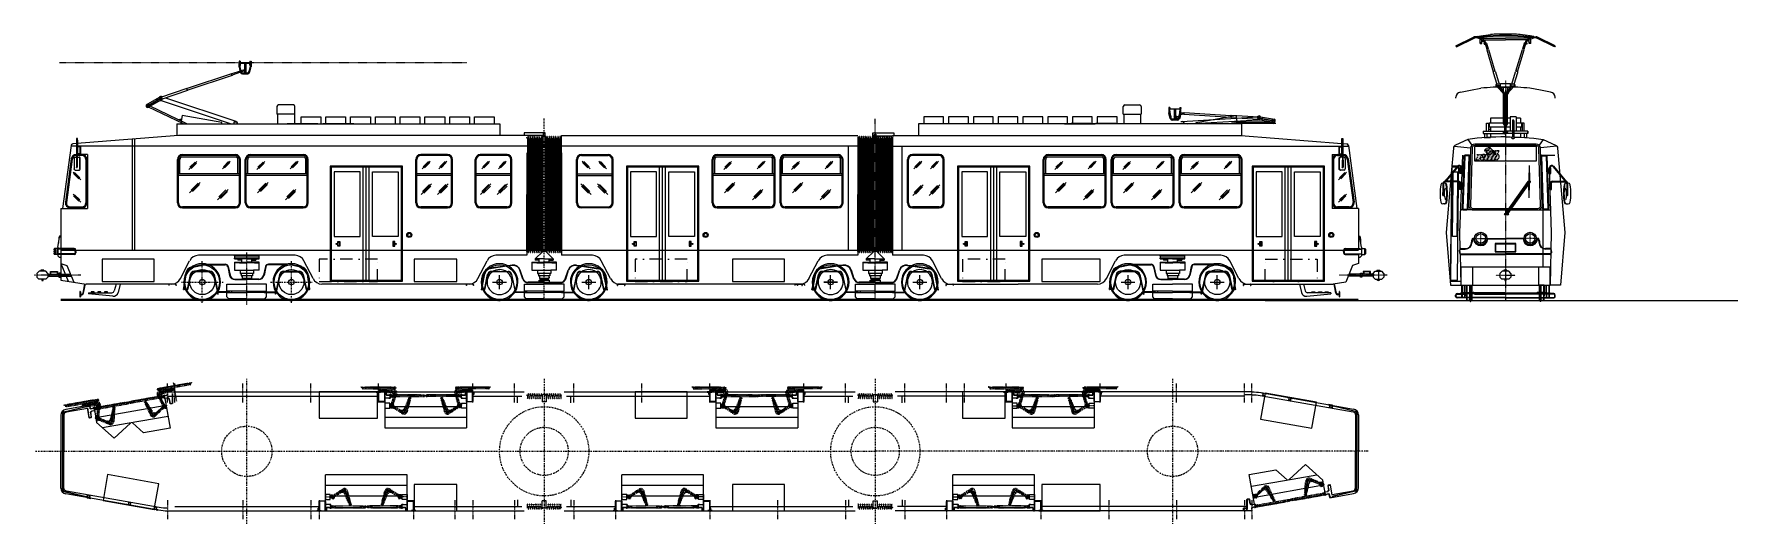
# Model space of a CAD drawing. Header units: millimetres. Extents: x 4061 to 4749, y 69169 to 69366.
import ezdxf

# ---------------------------------------------------------------- set-up
doc = ezdxf.new("R2010")
doc.units = ezdxf.units.MM
doc.header["$LTSCALE"] = 0.1
doc.linetypes.add('DASHDOT', pattern=[1, 0.5, -0.25, 0, -0.25])
doc.layers.get('0').update_dxf_attribs({"color": 6})
for name, color, linetype in [('AXE', 1, 'DASHDOT'), ('COTE', 1, 'Continuous'), ('Sectiuni', 7, 'Continuous'), ('Subtire', 4, 'Continuous')]:
    doc.layers.add(name, color=color, linetype=linetype)

msp = doc.modelspace()

# ---------------------------------------------------------------- hatches: boundary and pattern name
at = {"layer": 'AXE'}
h = msp.add_hatch(color=256, dxfattribs=at)
edge = h.paths.add_edge_path(flags=17)
edge.add_arc((4650.8, 69315.65), 0.275, 150, 269.32162, ccw=False)
edge.add_line((4650.56, 69315.79), (4651.48, 69317.38))
edge.add_arc((4651.37, 69317.45), 0.128, 330, 457.26999)
edge.add_arc((4651.45, 69316.85), 0.733, 6.37937, 97.26999, ccw=False)
edge.add_arc((4650.79, 69316.77), 1.39, -89.69863, 6.37937, ccw=False)
edge = h.paths.add_edge_path()
edge.add_line((4650.67, 69319.05), (4650.42, 69319.05))
edge.add_arc((4647.49, 69321.25), 3.67, 270, 323.1301, ccw=False)
edge.add_line((4647.49, 69317.58), (4648.55, 69317.58))
edge.add_line((4648.55, 69317.58), (4647.52, 69315.79))
edge.add_arc((4647.75, 69315.65), 0.275, 150, 270)
edge.add_line((4647.75, 69315.38), (4649.02, 69315.38))
edge.add_arc((4649.02, 69315.65), 0.275, 150, 270, ccw=False)
edge.add_line((4648.79, 69315.79), (4649.82, 69317.58))
edge.add_line((4649.82, 69317.58), (4650.45, 69317.58))
edge.add_line((4650.45, 69317.58), (4650.62, 69317.87))
edge.add_line((4650.62, 69317.87), (4649.99, 69317.87))
edge.add_line((4649.99, 69317.87), (4650.67, 69319.05))
edge = h.paths.add_edge_path()
edge.add_line((4650.29, 69317.96), (4650.78, 69317.96))
edge.add_line((4650.78, 69317.96), (4650.51, 69317.49))
edge.add_line((4650.51, 69317.49), (4650.02, 69317.49))
edge.add_line((4650.02, 69317.49), (4649.04, 69315.79))
edge.add_arc((4649.28, 69315.65), 0.275, 150, 270)
edge.add_line((4649.28, 69315.38), (4650.55, 69315.38))
edge.add_arc((4650.55, 69315.65), 0.275, 150, 270, ccw=False)
edge.add_line((4650.31, 69315.79), (4652.19, 69319.05))
edge.add_line((4652.19, 69319.05), (4650.92, 69319.05))
edge.add_line((4650.92, 69319.05), (4650.29, 69317.96))
edge = h.paths.add_edge_path()
edge.add_arc((4647.5, 69315.65), 0.275, 150, 270)
edge.add_line((4647.5, 69315.38), (4646.23, 69315.38))
edge.add_arc((4646.23, 69315.65), 0.275, 150, 270, ccw=False)
edge.add_line((4645.99, 69315.79), (4646.71, 69317.03))
edge.add_arc((4646.39, 69317.21), 0.367, 330, 450)
edge.add_line((4646.39, 69317.58), (4647.02, 69317.58))
edge.add_arc((4647.02, 69316.85), 0.733, -30, 90, ccw=False)
edge.add_line((4647.66, 69316.48), (4647.26, 69315.79))
edge = h.paths.add_edge_path()
edge.add_line((4646.3, 69316.48), (4645.47, 69316.48))
edge.add_arc((4645.47, 69315.38), 1.1, 90, 134.41531)
edge.add_arc((4645.02, 69315.84), 0.458, 134.41531, 270)
edge.add_line((4645.02, 69315.38), (4645.98, 69315.38))
edge.add_arc((4645.98, 69315.65), 0.275, 150, 270, ccw=False)
edge.add_line((4645.74, 69315.79), (4646.03, 69316.3))
edge.add_arc((4646.35, 69316.11), 0.367, 96.8699, 150, ccw=False)
edge.add_arc((4646.3, 69316.48), 0.0019, 276.8699, 383.1301)
edge = h.paths.add_edge_path()
edge.add_arc((4646.12, 69317.2), 0.367, 344.427, 435.573)
edge.add_arc((4646.03, 69316.85), 0.733, 75.573, 164.427)
edge.add_arc((4645.67, 69316.95), 0.367, 164.427, 255.573)
edge.add_arc((4645.76, 69317.3), 0.733, 255.573, 344.427)
edge = h.paths.add_edge_path()
edge.add_line((4642.71, 69315.38), (4643.58, 69316.89))
edge.add_arc((4643.18, 69317.12), 0.458, 330, 450)
edge.add_line((4643.18, 69317.58), (4645.88, 69317.58))
edge.add_arc((4645.88, 69316.48), 1.1, 90, 150)
edge.add_line((4644.93, 69317.03), (4643.98, 69315.38))
edge.add_line((4643.98, 69315.38), (4642.71, 69315.38))
edge = h.paths.add_edge_path()
edge.add_arc((4648.32, 69319.24), 1.1, 320.21051, 452.41063)
edge.add_arc((4648.38, 69317.76), 2.58, 92.41063, 150.1593)
edge.add_line((4646.14, 69319.05), (4646.58, 69319.05))
edge.add_arc((4648.38, 69317.76), 2.21, 125.86977, 144.54552, ccw=False)
edge.add_arc((4647.93, 69318.85), 1.1, 140.21051, 272.41063)
edge.add_arc((4647.87, 69320.33), 2.58, 272.41063, 330.1593)
edge.add_line((4650.1, 69319.05), (4649.67, 69319.05))
edge.add_arc((4647.87, 69320.33), 2.21, 305.86977, 324.54552, ccw=False)
edge = h.paths.add_edge_path(flags=16)
edge.add_arc((4648.54, 69319.46), 0.55, 357.54165, 509.03624)
edge.add_arc((4649.22, 69319.05), 1.35, 149.03624, 180)
edge.add_line((4647.87, 69319.05), (4647.5, 69319.05))
edge.add_arc((4649.22, 69319.05), 1.72, 158.4638, 180, ccw=False)
edge.add_arc((4648.51, 69318.66), 1.35, 131.02974, 181.68614)
edge.add_arc((4647.71, 69318.63), 0.55, 181.68614, 329.03624)
edge.add_arc((4647.02, 69319.05), 1.35, 329.03624, 360)
edge.add_line((4648.37, 69319.05), (4648.74, 69319.05))
edge.add_arc((4647.02, 69319.05), 1.72, -21.47443, 0, ccw=False)
edge.add_arc((4647.73, 69319.43), 1.35, 311.09945, 360)

# ---------------------------------------------------------------- linework, layer by layer
for p, q in [((4595.32, 69259.12), (4071.72, 69259.12)), ((4595.4, 69258.7), (4071.8, 69258.7)), ((4557.76, 69258.7), (4748.51, 69258.7))]:
    msp.add_line(p, q)
for points in [[(4088.46, 69266.32), (4109.46, 69266.32), (4109.46, 69275.32), (4088.46, 69275.32)], [(4214.34, 69266.32), (4231.54, 69266.32), (4231.54, 69275.32), (4214.34, 69275.32)], [(4342.74, 69266.32), (4363.74, 69266.32), (4363.74, 69275.32), (4342.74, 69275.32)], [(4467.6, 69266.32), (4491.2, 69266.32), (4491.2, 69275.32), (4467.6, 69275.32)], [(4199.6, 69221.82), (4176, 69221.82), (4176, 69211.22), (4199.6, 69211.22)], [(4324.46, 69221.82), (4303.46, 69221.82), (4303.46, 69211.22), (4324.46, 69211.22)], [(4452.86, 69221.82), (4435.66, 69221.82), (4435.66, 69211.22), (4452.86, 69211.22)], [(4578.42, 69217.63), (4557.74, 69221.3), (4555.89, 69210.86), (4576.57, 69207.19)], [(4088.78, 69178), (4109.46, 69174.33), (4111.31, 69184.77), (4090.64, 69188.44)], [(4214.34, 69173.82), (4231.54, 69173.82), (4231.54, 69184.42), (4214.34, 69184.42)], [(4342.74, 69173.82), (4363.74, 69173.82), (4363.74, 69184.42), (4342.74, 69184.42)], [(4467.6, 69173.82), (4491.2, 69173.82), (4491.2, 69184.42), (4467.6, 69184.42)]]:
    msp.add_lwpolyline(points, close=True)
at = {"color": 2, "linetype": 'DASHDOT', "ltscale": 100}
for points in [[(4199.6, 69275.32), (4176, 69275.32), (4176, 69266.32), (4199.6, 69266.32)], [(4324.46, 69275.32), (4303.46, 69275.32), (4303.46, 69266.32), (4324.46, 69266.32)], [(4452.86, 69275.32), (4435.66, 69275.32), (4435.66, 69266.32), (4452.86, 69266.32)], [(4578.74, 69266.32), (4557.74, 69266.32), (4557.74, 69275.32), (4578.74, 69275.32)]]:
    msp.add_lwpolyline(points, close=True, dxfattribs=at)
msp.add_arc((4587.67, 69260.22), 0.1, 180, 0)
at = {"layer": 'AXE'}
for p, q in [((4071.27, 69354.75), (4235.55, 69354.75)), ((4654.71, 69347.5), (4654.71, 69258.7)), ((4400.4, 69258.71), (4400.4, 69332.11)), ((4644.71, 69281.12), (4644.71, 69286.32)), ((4664.71, 69281.12), (4664.71, 69286.32)), ((4641.3, 69283.72), (4648.12, 69283.72)), ((4668.12, 69283.72), (4661.3, 69283.72)), ((4146.8, 69256.97), (4146.8, 69278.17)), ((4079.85, 69268.9), (4060.96, 69268.9)), ((4606.93, 69268.9), (4587.65, 69268.9)), ((4603.42, 69271.06), (4603.42, 69266.43)), ((4650.79, 69268.9), (4658.64, 69268.9)), ((4123.86, 69225.38), (4111.76, 69223.25)), ((4123.86, 69225.38), (4111.76, 69223.25)), ((4123.98, 69224.68), (4111.89, 69222.54)), ((4123.98, 69224.68), (4111.89, 69222.54)), ((4112.37, 69223.36), (4112.5, 69222.65)), ((4112.37, 69223.36), (4112.5, 69222.65)), ((4112.88, 69223.35), (4112.99, 69222.74)), ((4112.88, 69223.35), (4112.99, 69222.74)), ((4122.79, 69225.01), (4112.9, 69223.27)), ((4122.79, 69225.01), (4112.9, 69223.27)), ((4114.8, 69217.51), (4114.8, 69225.15)), ((4117.14, 69222.3), (4117.23, 69223.35)), ((4117.14, 69222.3), (4117.23, 69223.35)), ((4118.56, 69218.09), (4117.23, 69225.62)), ((4117.8, 69217.51), (4117.8, 69225.15)), ((4122.77, 69225.09), (4122.88, 69224.48)), ((4122.77, 69225.09), (4122.88, 69224.48)), ((4122.79, 69225.01), (4123.28, 69225.1)), ((4122.79, 69225.01), (4123.28, 69225.1)), ((4123.25, 69225.28), (4123.37, 69224.57)), ((4123.25, 69225.28), (4123.37, 69224.57)), ((4145.2, 69217.51), (4145.2, 69225.15)), ((4172.6, 69217.51), (4172.6, 69225.15)), ((4193.52, 69223.77), (4205.8, 69223.77)), ((4193.52, 69223.77), (4205.8, 69223.77)), ((4194.14, 69223.77), (4194.14, 69223.05)), ((4194.14, 69223.77), (4194.14, 69223.05)), ((4194.64, 69223.59), (4194.14, 69223.59)), ((4194.64, 69223.59), (4194.14, 69223.59)), ((4194.64, 69223.67), (4194.64, 69223.05)), ((4194.64, 69223.67), (4194.64, 69223.05)), ((4194.64, 69223.59), (4204.68, 69223.59)), ((4194.64, 69223.59), (4204.68, 69223.59)), ((4200, 69217.51), (4200, 69225.15)), ((4204.68, 69223.67), (4204.68, 69223.05)), ((4204.68, 69223.67), (4204.68, 69223.05)), ((4204.68, 69223.59), (4205.18, 69223.59)), ((4204.68, 69223.59), (4205.18, 69223.59)), ((4205.18, 69223.77), (4205.18, 69223.05)), ((4205.18, 69223.77), (4205.18, 69223.05)), ((4205.8, 69223.77), (4206.72, 69223.71)), ((4205.8, 69223.77), (4205.8, 69223.05)), ((4205.8, 69223.77), (4206.72, 69223.71)), ((4205.8, 69223.77), (4205.8, 69223.05)), ((4232.21, 69223.77), (4231.29, 69223.71)), ((4232.21, 69223.77), (4231.29, 69223.71)), ((4244.49, 69223.77), (4232.21, 69223.77)), ((4232.21, 69223.77), (4232.21, 69223.05)), ((4244.49, 69223.77), (4232.21, 69223.77)), ((4232.21, 69223.77), (4232.21, 69223.05)), ((4232.83, 69223.77), (4232.83, 69223.05)), ((4232.83, 69223.77), (4232.83, 69223.05)), ((4233.33, 69223.59), (4232.83, 69223.59)), ((4233.33, 69223.59), (4232.83, 69223.59)), ((4233.33, 69223.67), (4233.33, 69223.05)), ((4233.33, 69223.67), (4233.33, 69223.05)), ((4243.37, 69223.59), (4233.33, 69223.59)), ((4243.37, 69223.59), (4233.33, 69223.59)), ((4238, 69217.51), (4238, 69225.15)), ((4243.37, 69223.67), (4243.36, 69223.05)), ((4243.37, 69223.67), (4243.36, 69223.05)), ((4243.37, 69223.59), (4243.87, 69223.59)), ((4243.37, 69223.59), (4243.87, 69223.59)), ((4243.87, 69223.77), (4243.87, 69223.05)), ((4243.87, 69223.77), (4243.87, 69223.05)), ((4254.8, 69217.51), (4254.8, 69225.15)), ((4278.8, 69217.51), (4278.8, 69225.15)), ((4306.2, 69217.51), (4306.2, 69225.15)), ((4326.72, 69223.77), (4339, 69223.77)), ((4327.74, 69223.77), (4327.74, 69223.05)), ((4328.24, 69223.59), (4327.74, 69223.59)), ((4327.84, 69223.59), (4337.88, 69223.59)), ((4328.24, 69223.67), (4328.24, 69223.05)), ((4333.6, 69217.51), (4333.6, 69225.15)), ((4337.88, 69223.67), (4337.88, 69223.05)), ((4337.88, 69223.59), (4338.38, 69223.59)), ((4338.38, 69223.77), (4338.38, 69223.05)), ((4339, 69223.77), (4339, 69223.05)), ((4339, 69223.77), (4339.92, 69223.71)), ((4366.2, 69223.77), (4365.28, 69223.71)), ((4378.48, 69223.77), (4366.2, 69223.77)), ((4366.2, 69223.77), (4366.2, 69223.05)), ((4366.82, 69223.77), (4366.82, 69223.05)), ((4367.32, 69223.59), (4366.82, 69223.59)), ((4367.32, 69223.67), (4367.32, 69223.05)), ((4377.36, 69223.59), (4367.32, 69223.59)), ((4371.6, 69217.51), (4371.6, 69225.15)), ((4377.36, 69223.67), (4377.36, 69223.05)), ((4377.36, 69223.59), (4377.86, 69223.59)), ((4377.86, 69223.77), (4377.86, 69223.05)), ((4388.4, 69217.51), (4388.4, 69225.15)), ((4412.4, 69217.51), (4412.4, 69225.15)), ((4429.2, 69217.51), (4429.2, 69225.15)), ((4436.4, 69217.51), (4436.4, 69225.15)), ((4446.72, 69223.77), (4459, 69223.77)), ((4446.72, 69223.77), (4459, 69223.77)), ((4447.34, 69223.77), (4447.34, 69223.05)), ((4447.34, 69223.77), (4447.34, 69223.05)), ((4447.84, 69223.59), (4447.34, 69223.59)), ((4447.84, 69223.59), (4447.34, 69223.59)), ((4447.84, 69223.67), (4447.84, 69223.05)), ((4447.84, 69223.67), (4447.84, 69223.05)), ((4447.84, 69223.59), (4457.88, 69223.59)), ((4447.84, 69223.59), (4457.88, 69223.59)), ((4453.2, 69217.51), (4453.2, 69225.15)), ((4457.88, 69223.67), (4457.88, 69223.05)), ((4457.88, 69223.67), (4457.88, 69223.05)), ((4457.88, 69223.59), (4458.38, 69223.59)), ((4457.88, 69223.59), (4458.38, 69223.59)), ((4458.38, 69223.77), (4458.38, 69223.05)), ((4458.38, 69223.77), (4458.38, 69223.05)), ((4459, 69223.77), (4459.92, 69223.71)), ((4459, 69223.77), (4459, 69223.05)), ((4459, 69223.77), (4459.92, 69223.71)), ((4459, 69223.77), (4459, 69223.05)), ((4485.4, 69223.77), (4484.48, 69223.71)), ((4485.41, 69223.77), (4484.49, 69223.71)), ((4497.68, 69223.77), (4485.4, 69223.77)), ((4485.4, 69223.77), (4485.4, 69223.05)), ((4497.69, 69223.77), (4485.41, 69223.77)), ((4485.41, 69223.77), (4485.41, 69223.05)), ((4486.02, 69223.77), (4486.02, 69223.05)), ((4486.52, 69223.59), (4486.02, 69223.59)), ((4486.03, 69223.77), (4486.03, 69223.05)), ((4486.53, 69223.59), (4486.03, 69223.59)), ((4486.52, 69223.67), (4486.52, 69223.05)), ((4496.56, 69223.59), (4486.52, 69223.59)), ((4486.53, 69223.67), (4486.53, 69223.05)), ((4496.57, 69223.59), (4486.53, 69223.59)), ((4491.2, 69217.51), (4491.2, 69225.15)), ((4496.56, 69223.67), (4496.56, 69223.05)), ((4496.57, 69223.67), (4496.56, 69223.05)), ((4496.56, 69223.59), (4497.06, 69223.59)), ((4496.57, 69223.59), (4497.07, 69223.59)), ((4497.06, 69223.77), (4497.06, 69223.05)), ((4497.07, 69223.77), (4497.07, 69223.05)), ((4522, 69217.51), (4522, 69225.15)), ((4549.4, 69217.51), (4549.4, 69225.15)), ((4552.4, 69217.51), (4552.4, 69225.15)), ((4073.67, 69216.53), (4085.76, 69218.67)), ((4073.67, 69216.53), (4085.76, 69218.67)), ((4073.79, 69215.83), (4085.88, 69217.96)), ((4073.79, 69215.83), (4085.88, 69217.96)), ((4074.28, 69216.64), (4074.4, 69215.93)), ((4074.28, 69216.64), (4074.4, 69215.93)), ((4074.8, 69216.55), (4074.31, 69216.46)), ((4074.8, 69216.55), (4074.31, 69216.46)), ((4074.79, 69216.63), (4074.89, 69216.02)), ((4074.79, 69216.63), (4074.89, 69216.02)), ((4074.8, 69216.55), (4084.69, 69218.29)), ((4074.8, 69216.55), (4084.69, 69218.29)), ((4080.27, 69216.16), (4081.36, 69216.67)), ((4080.27, 69216.16), (4081.36, 69216.67)), ((4081.04, 69215.94), (4080.59, 69216.89)), ((4081.04, 69215.94), (4080.59, 69216.89)), ((4080.81, 69216.41), (4086.31, 69217.38)), ((4080.81, 69216.41), (4086.31, 69217.38)), ((4080.81, 69216.41), (4085.43, 69216.61)), ((4080.81, 69216.41), (4085.43, 69216.61)), ((4081.21, 69216.64), (4081.34, 69216.67)), ((4081.21, 69216.64), (4081.34, 69216.67)), ((4081.24, 69216.59), (4081.37, 69216.6)), ((4081.24, 69216.59), (4081.37, 69216.6)), ((4081.33, 69216.75), (4081.49, 69216.78)), ((4081.33, 69216.75), (4081.49, 69216.78)), ((4081.33, 69216.69), (4081.35, 69216.6)), ((4081.33, 69216.69), (4081.35, 69216.6)), ((4081.35, 69216.6), (4081.37, 69216.51)), ((4081.35, 69216.6), (4081.37, 69216.51)), ((4081.37, 69216.63), (4081.36, 69216.63)), ((4081.37, 69216.63), (4081.36, 69216.63)), ((4081.37, 69216.68), (4081.53, 69216.68)), ((4081.37, 69216.68), (4081.53, 69216.68)), ((4081.51, 69216.66), (4081.37, 69216.63)), ((4081.51, 69216.66), (4081.37, 69216.63)), ((4081.37, 69216.62), (4081.37, 69216.44)), ((4081.37, 69216.62), (4081.37, 69216.44)), ((4081.4, 69216.33), (4081.37, 69216.51)), ((4081.4, 69216.33), (4081.37, 69216.51)), ((4081.54, 69216.56), (4081.38, 69216.56)), ((4081.54, 69216.56), (4081.38, 69216.56)), ((4081.54, 69216.91), (4081.48, 69216.9)), ((4081.54, 69216.91), (4081.48, 69216.9)), ((4081.52, 69216.68), (4081.48, 69216.9)), ((4081.52, 69216.68), (4081.48, 69216.9)), ((4081.61, 69216.19), (4081.52, 69216.68)), ((4081.61, 69216.19), (4081.52, 69216.68)), ((4081.53, 69216.95), (4086.24, 69217.78)), ((4081.53, 69216.95), (4086.24, 69217.78)), ((4081.56, 69216.81), (4081.53, 69216.95)), ((4081.56, 69216.81), (4081.53, 69216.95)), ((4081.6, 69216.81), (4081.54, 69216.8)), ((4081.6, 69216.81), (4081.54, 69216.8)), ((4081.57, 69216.08), (4081.54, 69216.8)), ((4081.57, 69216.08), (4081.54, 69216.8)), ((4081.67, 69216.16), (4081.56, 69216.81)), ((4081.67, 69216.16), (4081.56, 69216.81)), ((4081.6, 69216.85), (4085.41, 69217.01)), ((4081.6, 69216.85), (4085.41, 69217.01)), ((4081.63, 69216.05), (4081.6, 69216.85)), ((4081.63, 69216.05), (4081.6, 69216.85)), ((4081.67, 69216.16), (4086.07, 69216.93)), ((4081.67, 69216.16), (4086.07, 69216.93)), ((4084.67, 69218.37), (4084.78, 69217.76)), ((4084.67, 69218.37), (4084.78, 69217.76)), ((4084.69, 69218.29), (4085.18, 69218.38)), ((4084.69, 69218.29), (4085.18, 69218.38)), ((4085.15, 69218.56), (4085.27, 69217.85)), ((4085.15, 69218.56), (4085.27, 69217.85)), ((4085.76, 69218.67), (4086.67, 69218.77)), ((4085.76, 69218.67), (4086.67, 69218.77)), ((4085.76, 69218.67), (4085.88, 69217.96)), ((4085.76, 69218.67), (4085.88, 69217.96)), ((4085.88, 69217.96), (4086.78, 69218.18)), ((4085.88, 69217.96), (4086.78, 69218.18)), ((4086.04, 69215.5), (4098.13, 69217.63)), ((4086.04, 69215.5), (4098.13, 69217.63)), ((4086.07, 69216.93), (4086.38, 69216.99)), ((4086.07, 69216.93), (4086.38, 69216.99)), ((4086.16, 69214.79), (4098.26, 69216.92)), ((4086.16, 69214.79), (4098.26, 69216.92)), ((4086.9, 69216.45), (4086.9, 69216.49)), ((4086.9, 69216.45), (4086.9, 69216.49)), ((4087.17, 69215.51), (4097.06, 69217.26)), ((4087.17, 69215.51), (4097.06, 69217.26)), ((4097.04, 69217.34), (4097.15, 69216.72)), ((4097.04, 69217.34), (4097.15, 69216.72)), ((4097.06, 69217.26), (4097.55, 69217.34)), ((4097.06, 69217.26), (4097.55, 69217.34)), ((4097.52, 69217.52), (4097.65, 69216.81)), ((4097.52, 69217.52), (4097.65, 69216.81)), ((4098.13, 69217.63), (4099.05, 69217.73)), ((4098.13, 69217.63), (4099.05, 69217.73)), ((4098.13, 69217.63), (4098.26, 69216.92)), ((4098.13, 69217.63), (4098.26, 69216.92)), ((4098.26, 69216.92), (4099.15, 69217.14)), ((4098.26, 69216.92), (4099.15, 69217.14)), ((4100.49, 69218.04), (4099.6, 69217.83)), ((4100.49, 69218.04), (4099.6, 69217.83)), ((4100.62, 69217.34), (4099.7, 69217.24)), ((4100.62, 69217.34), (4099.7, 69217.24)), ((4112.59, 69220.18), (4100.49, 69218.04)), ((4112.59, 69220.18), (4100.49, 69218.04)), ((4100.49, 69218.04), (4100.62, 69217.34)), ((4100.49, 69218.04), (4100.62, 69217.34)), ((4112.71, 69219.47), (4100.62, 69217.34)), ((4112.71, 69219.47), (4100.62, 69217.34)), ((4101.1, 69218.15), (4101.23, 69217.44)), ((4101.1, 69218.15), (4101.23, 69217.44)), ((4101.63, 69218.06), (4101.13, 69217.98)), ((4101.63, 69218.06), (4101.13, 69217.98)), ((4101.61, 69218.14), (4101.72, 69217.53)), ((4101.61, 69218.14), (4101.72, 69217.53)), ((4111.51, 69219.81), (4101.63, 69218.06)), ((4111.51, 69219.81), (4101.63, 69218.06)), ((4106.43, 69217.71), (4105.39, 69217.53)), ((4106.43, 69217.71), (4105.39, 69217.53)), ((4105.81, 69218.21), (4106.01, 69217.03)), ((4105.81, 69218.21), (4106.01, 69217.03)), ((4106.01, 69216.78), (4105.89, 69216.72)), ((4106.01, 69216.78), (4105.89, 69216.72)), ((4105.89, 69216.72), (4107.91, 69212.39)), ((4105.89, 69216.72), (4107.91, 69212.39)), ((4106.09, 69216.89), (4105.9, 69216.79)), ((4106.09, 69216.89), (4105.9, 69216.79)), ((4105.92, 69216.74), (4105.9, 69216.79)), ((4105.92, 69216.74), (4105.9, 69216.79)), ((4105.91, 69217.62), (4108.27, 69212.56)), ((4105.91, 69217.62), (4108.39, 69213.72)), ((4105.91, 69217.62), (4108.27, 69212.56)), ((4105.91, 69217.62), (4108.39, 69213.72)), ((4105.93, 69217), (4106, 69216.85)), ((4105.93, 69217), (4106, 69216.85)), ((4105.95, 69217.16), (4106, 69217.04)), ((4105.95, 69217.16), (4106, 69217.04)), ((4105.98, 69217.03), (4106.07, 69217.07)), ((4105.98, 69217.03), (4106.07, 69217.07)), ((4106.61, 69217.19), (4106, 69216.8)), ((4106.61, 69217.19), (4106, 69216.8)), ((4106.68, 69217.16), (4106, 69216.73)), ((4106.68, 69217.16), (4106, 69216.73)), ((4106.04, 69216.75), (4106, 69216.8)), ((4106.04, 69216.75), (4106, 69216.8)), ((4106, 69216.73), (4108.05, 69213.51)), ((4106, 69216.73), (4108.05, 69213.51)), ((4106.01, 69217.17), (4106.08, 69217.06)), ((4106.01, 69217.17), (4106.08, 69217.06)), ((4106.61, 69217.06), (4106.01, 69216.78)), ((4106.61, 69217.06), (4106.01, 69216.78)), ((4106.01, 69217.01), (4106.1, 69216.87)), ((4106.01, 69217.01), (4106.1, 69216.87)), ((4106.05, 69217.04), (4106.04, 69217.05)), ((4106.05, 69217.04), (4106.04, 69217.05)), ((4106.11, 69216.91), (4106.05, 69217.04)), ((4106.11, 69216.91), (4106.05, 69217.04)), ((4106.06, 69217.05), (4106.21, 69217.15)), ((4106.06, 69217.05), (4106.21, 69217.15)), ((4106.07, 69217.07), (4106.15, 69217.11)), ((4106.07, 69217.07), (4106.15, 69217.11)), ((4106.55, 69217.1), (4106.09, 69216.89)), ((4106.55, 69217.1), (4106.09, 69216.89)), ((4106.2, 69216.94), (4106.12, 69217.07)), ((4106.2, 69216.94), (4106.12, 69217.07)), ((4106.31, 69217.19), (4106.15, 69217.11)), ((4106.31, 69217.19), (4106.15, 69217.11)), ((4106.36, 69217.24), (4106.21, 69217.15)), ((4106.36, 69217.24), (4106.21, 69217.15)), ((4106.24, 69217.3), (4106.29, 69217.18)), ((4106.24, 69217.3), (4106.29, 69217.18)), ((4106.33, 69217.01), (4106.26, 69217.15)), ((4106.33, 69217.01), (4106.26, 69217.15)), ((4106.28, 69217.34), (4106.35, 69217.23)), ((4106.28, 69217.34), (4106.35, 69217.23)), ((4106.4, 69217.07), (4106.32, 69217.2)), ((4106.4, 69217.07), (4106.32, 69217.2)), ((4106.37, 69217.2), (4106.44, 69217.06)), ((4106.37, 69217.2), (4106.44, 69217.06)), ((4106.42, 69217.27), (4106.5, 69217.13)), ((4106.42, 69217.27), (4106.5, 69217.13)), ((4106.57, 69217.04), (4106.55, 69217.1)), ((4106.57, 69217.04), (4106.55, 69217.1)), ((4106.64, 69217.14), (4106.61, 69217.19)), ((4106.64, 69217.14), (4106.61, 69217.19)), ((4106.61, 69217.06), (4108.5, 69213.02)), ((4106.61, 69217.06), (4108.5, 69213.02)), ((4106.68, 69217.16), (4108.73, 69213.94)), ((4106.68, 69217.16), (4108.73, 69213.94)), ((4112.87, 69216.33), (4110.72, 69220.45)), ((4112.87, 69216.33), (4110.72, 69220.45)), ((4111.76, 69223.25), (4110.87, 69223.03)), ((4111.76, 69223.25), (4110.87, 69223.03)), ((4111.89, 69222.54), (4110.97, 69222.44)), ((4111.89, 69222.54), (4110.97, 69222.44)), ((4113.54, 69215.9), (4111.08, 69220.63)), ((4113.54, 69215.9), (4111.08, 69220.63)), ((4111.45, 69220.78), (4111.43, 69220.82)), ((4111.45, 69220.78), (4111.43, 69220.82)), ((4111.45, 69220.78), (4112.19, 69219.36)), ((4111.45, 69220.78), (4112.19, 69219.36)), ((4111.5, 69219.88), (4111.61, 69219.27)), ((4111.5, 69219.88), (4111.61, 69219.27)), ((4111.51, 69219.81), (4112.01, 69219.89)), ((4111.51, 69219.81), (4112.01, 69219.89)), ((4116.32, 69223.08), (4111.61, 69222.25)), ((4116.32, 69223.08), (4111.61, 69222.25)), ((4117.18, 69222.82), (4111.68, 69221.86)), ((4117.18, 69222.82), (4111.68, 69221.86)), ((4112.07, 69221.52), (4111.75, 69221.46)), ((4112.07, 69221.52), (4111.75, 69221.46)), ((4111.76, 69223.25), (4111.89, 69222.54)), ((4111.76, 69223.25), (4111.89, 69222.54)), ((4111.98, 69220.07), (4112.1, 69219.36)), ((4111.98, 69220.07), (4112.1, 69219.36)), ((4116.46, 69222.29), (4112.07, 69221.52)), ((4116.46, 69222.29), (4112.07, 69221.52)), ((4113.57, 69216.7), (4112.19, 69219.36)), ((4113.57, 69216.7), (4112.19, 69219.36)), ((4112.9, 69223.27), (4112.41, 69223.18)), ((4112.9, 69223.27), (4112.41, 69223.18)), ((4116.3, 69222.97), (4112.66, 69221.82)), ((4116.3, 69222.97), (4112.66, 69221.82)), ((4117.18, 69222.82), (4112.78, 69221.44)), ((4117.18, 69222.82), (4112.78, 69221.44)), ((4112.83, 69215.64), (4113.12, 69216.54)), ((4112.83, 69215.64), (4113.12, 69216.54)), ((4116.54, 69222.2), (4112.9, 69221.05)), ((4116.54, 69222.2), (4112.9, 69221.05)), ((4113.01, 69219.85), (4113.52, 69219.94)), ((4113.01, 69219.85), (4113.52, 69219.94)), ((4113.63, 69220.38), (4113.69, 69220.39)), ((4113.63, 69220.38), (4113.69, 69220.39)), ((4116.54, 69222.2), (4116.3, 69222.97)), ((4116.54, 69222.2), (4116.3, 69222.97)), ((4116.31, 69222.93), (4116.37, 69222.95)), ((4116.31, 69222.93), (4116.37, 69222.95)), ((4116.35, 69222.94), (4116.32, 69223.08)), ((4116.35, 69222.94), (4116.32, 69223.08)), ((4116.33, 69223.04), (4116.39, 69223.05)), ((4116.33, 69223.04), (4116.39, 69223.05)), ((4116.46, 69222.29), (4116.35, 69222.94)), ((4116.46, 69222.29), (4116.35, 69222.94)), ((4116.58, 69222.26), (4116.37, 69222.95)), ((4116.58, 69222.26), (4116.37, 69222.95)), ((4116.43, 69222.84), (4116.39, 69223.05)), ((4116.43, 69222.84), (4116.39, 69223.05)), ((4116.56, 69222.88), (4116.41, 69222.83)), ((4116.56, 69222.88), (4116.41, 69222.83)), ((4116.58, 69222.96), (4116.42, 69222.93)), ((4116.58, 69222.96), (4116.42, 69222.93)), ((4116.51, 69222.34), (4116.43, 69222.84)), ((4116.51, 69222.34), (4116.43, 69222.84)), ((4116.44, 69222.82), (4116.59, 69222.84)), ((4116.44, 69222.82), (4116.59, 69222.84)), ((4116.45, 69222.72), (4116.6, 69222.77)), ((4116.45, 69222.72), (4116.6, 69222.77)), ((4116.46, 69222.33), (4116.51, 69222.34)), ((4116.46, 69222.33), (4116.51, 69222.34)), ((4116.48, 69222.58), (4116.64, 69222.61)), ((4116.48, 69222.58), (4116.64, 69222.61)), ((4116.66, 69222.49), (4116.5, 69222.46)), ((4116.66, 69222.49), (4116.5, 69222.46)), ((4116.52, 69222.49), (4116.67, 69222.54)), ((4116.52, 69222.49), (4116.67, 69222.54)), ((4116.53, 69222.24), (4116.58, 69222.26)), ((4116.53, 69222.24), (4116.58, 69222.26)), ((4116.71, 69222.42), (4116.56, 69222.38)), ((4116.71, 69222.42), (4116.56, 69222.38)), ((4117.78, 69222.77), (4116.58, 69222.88)), ((4117.78, 69222.77), (4116.58, 69222.88)), ((4116.59, 69222.84), (4116.6, 69222.84)), ((4116.59, 69222.84), (4116.6, 69222.84)), ((4116.59, 69222.83), (4116.65, 69222.66)), ((4116.59, 69222.83), (4116.65, 69222.66)), ((4116.73, 69222.91), (4116.6, 69222.89)), ((4116.73, 69222.91), (4116.6, 69222.89)), ((4116.6, 69222.9), (4116.61, 69222.81)), ((4116.6, 69222.9), (4116.61, 69222.81)), ((4116.72, 69222.85), (4116.6, 69222.81)), ((4116.72, 69222.85), (4116.6, 69222.81)), ((4116.61, 69222.81), (4116.63, 69222.73)), ((4116.61, 69222.81), (4116.63, 69222.73)), ((4116.66, 69222.55), (4116.63, 69222.73)), ((4116.66, 69222.55), (4116.63, 69222.73)), ((4116.7, 69222.48), (4116.65, 69222.66)), ((4116.7, 69222.48), (4116.65, 69222.66)), ((4116.79, 69222.59), (4116.66, 69222.57)), ((4116.79, 69222.59), (4116.66, 69222.57)), ((4116.82, 69222.54), (4116.69, 69222.5)), ((4116.82, 69222.54), (4116.69, 69222.5)), ((4193.52, 69223.05), (4205.8, 69223.05)), ((4193.52, 69223.05), (4205.8, 69223.05)), ((4199.96, 69222.25), (4201.12, 69222.56)), ((4199.96, 69222.25), (4201.12, 69222.56)), ((4200.67, 69221.9), (4200.4, 69222.91)), ((4200.67, 69221.9), (4200.4, 69222.91)), ((4200.54, 69222.41), (4206.12, 69222.41)), ((4200.54, 69222.41), (4205.12, 69221.81)), ((4200.54, 69222.41), (4206.12, 69222.41)), ((4200.54, 69222.41), (4205.12, 69221.81)), ((4200.94, 69222.19), (4201.07, 69222.18)), ((4200.94, 69222.19), (4201.07, 69222.18)), ((4200.97, 69222.57), (4201.1, 69222.57)), ((4200.97, 69222.57), (4201.1, 69222.57)), ((4200.97, 69222.25), (4201.1, 69222.25)), ((4200.97, 69222.25), (4201.1, 69222.25)), ((4200.98, 69222.51), (4201.11, 69222.49)), ((4200.98, 69222.51), (4201.11, 69222.49)), ((4201.07, 69222.16), (4201.09, 69222.33)), ((4201.07, 69222.16), (4201.09, 69222.33)), ((4201.07, 69222.1), (4201.23, 69222.07)), ((4201.07, 69222.1), (4201.23, 69222.07)), ((4201.12, 69222.51), (4201.09, 69222.33)), ((4201.12, 69222.51), (4201.09, 69222.33)), ((4201.25, 69222.19), (4201.09, 69222.21)), ((4201.25, 69222.19), (4201.09, 69222.21)), ((4201.1, 69222.59), (4201.1, 69222.5)), ((4201.1, 69222.59), (4201.1, 69222.5)), ((4201.1, 69222.5), (4201.1, 69222.41)), ((4201.1, 69222.5), (4201.1, 69222.41)), ((4201.1, 69222.23), (4201.1, 69222.41)), ((4201.1, 69222.23), (4201.1, 69222.41)), ((4201.11, 69222.65), (4201.27, 69222.65)), ((4201.11, 69222.65), (4201.27, 69222.65)), ((4201.12, 69222.53), (4201.11, 69222.53)), ((4201.12, 69222.53), (4201.11, 69222.53)), ((4201.27, 69222.29), (4201.11, 69222.29)), ((4201.27, 69222.29), (4201.11, 69222.29)), ((4201.11, 69222.17), (4201.27, 69222.17)), ((4201.11, 69222.17), (4201.27, 69222.17)), ((4201.27, 69222.53), (4201.12, 69222.53)), ((4201.27, 69222.53), (4201.12, 69222.53)), ((4201.28, 69222.43), (4201.12, 69222.45)), ((4201.28, 69222.43), (4201.12, 69222.45)), ((4201.14, 69222.57), (4201.29, 69222.55)), ((4201.14, 69222.57), (4201.29, 69222.55)), ((4201.23, 69221.95), (4201.32, 69222.67)), ((4201.23, 69221.95), (4201.32, 69222.67)), ((4201.28, 69221.95), (4201.23, 69221.95)), ((4201.28, 69221.95), (4201.23, 69221.95)), ((4201.34, 69222.77), (4201.28, 69222.77)), ((4201.28, 69222.55), (4201.28, 69222.77)), ((4201.34, 69222.77), (4201.28, 69222.77)), ((4201.28, 69222.55), (4201.28, 69222.77)), ((4201.28, 69221.91), (4201.38, 69222.7)), ((4201.28, 69221.91), (4201.38, 69222.7)), ((4201.28, 69222.05), (4201.28, 69222.55)), ((4201.28, 69222.05), (4201.28, 69222.55)), ((4201.34, 69222.05), (4201.28, 69222.05)), ((4201.34, 69222.05), (4201.28, 69222.05)), ((4201.28, 69221.91), (4205.06, 69221.41)), ((4201.28, 69221.91), (4205.06, 69221.41)), ((4201.38, 69222.66), (4201.32, 69222.67)), ((4201.38, 69222.66), (4201.32, 69222.67)), ((4201.34, 69222.67), (4201.34, 69222.81)), ((4201.34, 69222.81), (4206.12, 69222.81)), ((4201.34, 69222.67), (4201.34, 69222.81)), ((4201.34, 69222.81), (4206.12, 69222.81)), ((4201.34, 69222.01), (4201.34, 69222.67)), ((4201.34, 69222.01), (4201.34, 69222.67)), ((4201.34, 69222.01), (4205.8, 69222.01)), ((4201.34, 69222.01), (4205.8, 69222.01)), ((4201.38, 69222.7), (4205.17, 69222.2)), ((4201.38, 69222.7), (4205.17, 69222.2)), ((4205.16, 69220.2), (4204.64, 69220.2)), ((4205.16, 69220.2), (4204.64, 69220.2)), ((4205.15, 69217), (4206.05, 69219.86)), ((4205.15, 69217), (4206.05, 69219.86)), ((4205.32, 69216.22), (4206.93, 69221.31)), ((4205.32, 69216.22), (4206.93, 69221.31)), ((4205.32, 69216.75), (4205.32, 69215.69)), ((4205.32, 69216.75), (4205.32, 69215.69)), ((4205.52, 69220.6), (4217.8, 69220.6)), ((4205.52, 69220.6), (4217.8, 69220.6)), ((4205.52, 69219.88), (4217.8, 69219.88)), ((4205.52, 69219.88), (4217.8, 69219.88)), ((4206.07, 69216.08), (4205.63, 69216.93)), ((4206.07, 69216.08), (4205.63, 69216.93)), ((4205.66, 69216.44), (4206.04, 69216.6)), ((4205.66, 69216.44), (4206.04, 69216.6)), ((4205.69, 69216.37), (4206.07, 69216.52)), ((4205.69, 69216.37), (4206.07, 69216.52)), ((4205.8, 69223.05), (4206.72, 69223.11)), ((4205.8, 69223.05), (4206.72, 69223.11)), ((4205.8, 69222.01), (4206.12, 69222.01)), ((4205.8, 69222.01), (4206.12, 69222.01)), ((4205.92, 69216.76), (4207.31, 69221.19)), ((4205.92, 69216.76), (4207.31, 69221.19)), ((4206.53, 69221.38), (4206.05, 69219.86)), ((4206.53, 69221.38), (4206.05, 69219.86)), ((4206.14, 69220.6), (4206.14, 69219.88)), ((4206.14, 69220.6), (4206.14, 69219.88)), ((4206.64, 69220.42), (4206.14, 69220.42)), ((4206.64, 69220.42), (4206.14, 69220.42)), ((4206.53, 69221.38), (4206.55, 69221.43)), ((4206.53, 69221.38), (4206.55, 69221.43)), ((4206.64, 69220.5), (4206.64, 69219.88)), ((4206.64, 69220.5), (4206.64, 69219.88)), ((4206.64, 69220.42), (4216.68, 69220.42)), ((4206.64, 69220.42), (4216.68, 69220.42)), ((4211.87, 69218.65), (4210.41, 69215.12)), ((4211.87, 69218.65), (4210.41, 69215.12)), ((4212.54, 69219.24), (4210.78, 69214.97)), ((4212.54, 69219.24), (4210.78, 69214.97)), ((4211.95, 69218.57), (4210.79, 69214.26)), ((4211.95, 69218.57), (4210.79, 69214.26)), ((4212.54, 69219.24), (4211.1, 69213.84)), ((4212.54, 69219.24), (4211.1, 69213.84)), ((4212.61, 69218.34), (4211.14, 69214.82)), ((4212.61, 69218.34), (4211.14, 69214.82)), ((4212.72, 69218.36), (4211.48, 69213.74)), ((4212.72, 69218.36), (4211.48, 69213.74)), ((4211.87, 69218.65), (4212.61, 69218.34)), ((4211.87, 69218.65), (4212.61, 69218.34)), ((4211.9, 69218.64), (4211.93, 69218.69)), ((4211.9, 69218.64), (4211.93, 69218.69)), ((4211.93, 69218.69), (4212.59, 69218.42)), ((4211.93, 69218.69), (4212.59, 69218.42)), ((4211.95, 69218.57), (4212.58, 69218.4)), ((4211.95, 69218.57), (4212.58, 69218.4)), ((4211.99, 69218.56), (4212, 69218.62)), ((4211.99, 69218.56), (4212, 69218.62)), ((4212, 69218.62), (4212.49, 69218.48)), ((4212, 69218.62), (4212.49, 69218.48)), ((4212.02, 69219.24), (4213.07, 69219.24)), ((4212.02, 69219.24), (4213.07, 69219.24)), ((4212.1, 69218.8), (4212.04, 69218.65)), ((4212.1, 69218.8), (4212.04, 69218.65)), ((4212.16, 69218.75), (4212.12, 69218.59)), ((4212.16, 69218.75), (4212.12, 69218.59)), ((4212.15, 69218.61), (4212.21, 69218.76)), ((4212.15, 69218.61), (4212.21, 69218.76)), ((4212.16, 69218.79), (4212.33, 69218.72)), ((4212.16, 69218.79), (4212.33, 69218.72)), ((4212.23, 69218.9), (4212.18, 69218.78)), ((4212.23, 69218.9), (4212.18, 69218.78)), ((4212.22, 69218.74), (4212.4, 69218.7)), ((4212.22, 69218.74), (4212.4, 69218.7)), ((4212.28, 69218.86), (4212.24, 69218.74)), ((4212.28, 69218.86), (4212.24, 69218.74)), ((4212.24, 69218.56), (4212.28, 69218.72)), ((4212.24, 69218.56), (4212.28, 69218.72)), ((4212.49, 69218.65), (4212.33, 69218.72)), ((4212.49, 69218.65), (4212.33, 69218.72)), ((4212.37, 69218.52), (4212.44, 69218.66)), ((4212.37, 69218.52), (4212.44, 69218.66)), ((4212.48, 69218.67), (4212.4, 69218.7)), ((4212.48, 69218.67), (4212.4, 69218.7)), ((4212.47, 69218.5), (4212.51, 69218.64)), ((4212.47, 69218.5), (4212.51, 69218.64)), ((4212.53, 69218.78), (4212.48, 69218.66)), ((4212.53, 69218.78), (4212.48, 69218.66)), ((4212.57, 69218.65), (4212.48, 69218.67)), ((4212.57, 69218.65), (4212.48, 69218.67)), ((4212.55, 69218.62), (4212.49, 69218.47)), ((4212.55, 69218.62), (4212.49, 69218.47)), ((4212.49, 69218.48), (4212.7, 69218.43)), ((4212.49, 69218.48), (4212.7, 69218.43)), ((4212.51, 69218.64), (4212.51, 69218.66)), ((4212.51, 69218.64), (4212.51, 69218.66)), ((4212.54, 69219.84), (4212.54, 69218.64)), ((4212.54, 69219.84), (4212.54, 69218.64)), ((4212.59, 69218.78), (4212.55, 69218.65)), ((4212.59, 69218.78), (4212.55, 69218.65)), ((4212.57, 69218.36), (4212.59, 69218.42)), ((4212.57, 69218.36), (4212.59, 69218.42)), ((4212.58, 69218.4), (4212.72, 69218.36)), ((4212.58, 69218.4), (4212.72, 69218.36)), ((4212.63, 69218.62), (4212.59, 69218.47)), ((4212.63, 69218.62), (4212.59, 69218.47)), ((4212.68, 69218.37), (4212.7, 69218.43)), ((4212.68, 69218.37), (4212.7, 69218.43)), ((4216.68, 69220.5), (4216.68, 69219.88)), ((4216.68, 69220.5), (4216.68, 69219.88)), ((4216.68, 69220.42), (4217.18, 69220.42)), ((4216.68, 69220.42), (4217.18, 69220.42)), ((4217.18, 69220.6), (4217.18, 69219.88)), ((4217.18, 69220.6), (4217.18, 69219.88)), ((4217.8, 69220.6), (4218.72, 69220.54)), ((4217.8, 69220.6), (4217.8, 69219.88)), ((4217.8, 69220.6), (4218.72, 69220.54)), ((4217.8, 69220.6), (4217.8, 69219.88)), ((4217.8, 69219.88), (4218.72, 69219.94)), ((4217.8, 69219.88), (4218.72, 69219.94)), ((4220.2, 69220.6), (4219.28, 69220.54)), ((4220.2, 69220.6), (4219.28, 69220.54)), ((4220.2, 69219.88), (4219.28, 69219.94)), ((4220.2, 69219.88), (4219.28, 69219.94)), ((4232.48, 69220.6), (4220.2, 69220.6)), ((4220.2, 69220.6), (4220.2, 69219.88)), ((4232.48, 69220.6), (4220.2, 69220.6)), ((4220.2, 69220.6), (4220.2, 69219.88)), ((4232.48, 69219.88), (4220.2, 69219.88)), ((4232.48, 69219.88), (4220.2, 69219.88)), ((4220.82, 69220.6), (4220.82, 69219.88)), ((4220.82, 69220.6), (4220.82, 69219.88)), ((4221.32, 69220.42), (4220.82, 69220.42)), ((4221.32, 69220.42), (4220.82, 69220.42)), ((4221.32, 69220.5), (4221.32, 69219.88)), ((4221.32, 69220.5), (4221.32, 69219.88)), ((4231.36, 69220.42), (4221.32, 69220.42)), ((4231.36, 69220.42), (4221.32, 69220.42)), ((4225.99, 69219.24), (4224.94, 69219.24)), ((4225.99, 69219.24), (4224.94, 69219.24)), ((4225.42, 69218.4), (4225.28, 69218.36)), ((4225.42, 69218.4), (4225.28, 69218.36)), ((4225.28, 69218.36), (4226.52, 69213.74)), ((4225.28, 69218.36), (4226.52, 69213.74)), ((4225.51, 69218.48), (4225.31, 69218.43)), ((4225.51, 69218.48), (4225.31, 69218.43)), ((4225.32, 69218.37), (4225.31, 69218.43)), ((4225.32, 69218.37), (4225.31, 69218.43)), ((4225.38, 69218.62), (4225.42, 69218.47)), ((4225.38, 69218.62), (4225.42, 69218.47)), ((4226.14, 69218.65), (4225.4, 69218.34)), ((4226.14, 69218.65), (4225.4, 69218.34)), ((4225.4, 69218.34), (4226.86, 69214.82)), ((4225.4, 69218.34), (4226.86, 69214.82)), ((4226.08, 69218.69), (4225.41, 69218.42)), ((4226.08, 69218.69), (4225.41, 69218.42)), ((4225.44, 69218.36), (4225.41, 69218.42)), ((4225.44, 69218.36), (4225.41, 69218.42)), ((4225.42, 69218.78), (4225.45, 69218.65)), ((4225.42, 69218.78), (4225.45, 69218.65)), ((4226.06, 69218.57), (4225.42, 69218.4)), ((4226.06, 69218.57), (4225.42, 69218.4)), ((4225.43, 69218.65), (4225.52, 69218.67)), ((4225.43, 69218.65), (4225.52, 69218.67)), ((4225.46, 69219.84), (4225.46, 69218.64)), ((4225.46, 69219.84), (4225.46, 69218.64)), ((4225.46, 69219.24), (4226.91, 69213.84)), ((4225.46, 69219.24), (4227.23, 69214.97)), ((4225.46, 69219.24), (4226.91, 69213.84)), ((4225.46, 69219.24), (4227.23, 69214.97)), ((4225.46, 69218.62), (4225.52, 69218.47)), ((4225.46, 69218.62), (4225.52, 69218.47)), ((4225.48, 69218.78), (4225.53, 69218.66)), ((4225.48, 69218.78), (4225.53, 69218.66)), ((4225.5, 69218.64), (4225.49, 69218.66)), ((4225.5, 69218.64), (4225.49, 69218.66)), ((4225.54, 69218.5), (4225.5, 69218.64)), ((4225.54, 69218.5), (4225.5, 69218.64)), ((4225.51, 69218.65), (4225.68, 69218.72)), ((4225.51, 69218.65), (4225.68, 69218.72)), ((4226, 69218.62), (4225.51, 69218.48)), ((4226, 69218.62), (4225.51, 69218.48)), ((4225.52, 69218.67), (4225.61, 69218.7)), ((4225.52, 69218.67), (4225.61, 69218.7)), ((4225.63, 69218.52), (4225.57, 69218.66)), ((4225.63, 69218.52), (4225.57, 69218.66)), ((4225.78, 69218.74), (4225.61, 69218.7)), ((4225.78, 69218.74), (4225.61, 69218.7)), ((4225.84, 69218.79), (4225.68, 69218.72)), ((4225.84, 69218.79), (4225.68, 69218.72)), ((4225.73, 69218.86), (4225.76, 69218.74)), ((4225.73, 69218.86), (4225.76, 69218.74)), ((4225.77, 69218.56), (4225.73, 69218.72)), ((4225.77, 69218.56), (4225.73, 69218.72)), ((4225.77, 69218.9), (4225.82, 69218.78)), ((4225.77, 69218.9), (4225.82, 69218.78)), ((4225.85, 69218.61), (4225.79, 69218.76)), ((4225.85, 69218.61), (4225.79, 69218.76)), ((4225.84, 69218.75), (4225.88, 69218.59)), ((4225.84, 69218.75), (4225.88, 69218.59)), ((4225.9, 69218.8), (4225.96, 69218.65)), ((4225.9, 69218.8), (4225.96, 69218.65)), ((4226.02, 69218.56), (4226, 69218.62)), ((4226.02, 69218.56), (4226, 69218.62)), ((4226.06, 69218.57), (4227.21, 69214.26)), ((4226.06, 69218.57), (4227.21, 69214.26)), ((4226.1, 69218.64), (4226.08, 69218.69)), ((4226.1, 69218.64), (4226.08, 69218.69)), ((4226.14, 69218.65), (4227.6, 69215.12)), ((4226.14, 69218.65), (4227.6, 69215.12)), ((4232.09, 69216.76), (4230.69, 69221.19)), ((4232.09, 69216.76), (4230.69, 69221.19)), ((4232.68, 69216.22), (4231.08, 69221.31)), ((4232.68, 69216.22), (4231.08, 69221.31)), ((4232.21, 69223.05), (4231.29, 69223.11)), ((4232.21, 69223.05), (4231.29, 69223.11)), ((4231.36, 69220.5), (4231.36, 69219.88)), ((4231.36, 69220.5), (4231.36, 69219.88)), ((4231.36, 69220.42), (4231.86, 69220.42)), ((4231.36, 69220.42), (4231.86, 69220.42)), ((4231.47, 69221.38), (4231.46, 69221.43)), ((4231.47, 69221.38), (4231.46, 69221.43)), ((4231.47, 69221.38), (4231.95, 69219.86)), ((4231.47, 69221.38), (4231.95, 69219.86)), ((4231.86, 69220.6), (4231.86, 69219.88)), ((4231.86, 69220.6), (4231.86, 69219.88)), ((4236.67, 69222.81), (4231.88, 69222.81)), ((4236.67, 69222.81), (4231.88, 69222.81)), ((4237.47, 69222.41), (4231.88, 69222.41)), ((4237.47, 69222.41), (4231.88, 69222.41)), ((4232.2, 69222.01), (4231.88, 69222.01)), ((4232.2, 69222.01), (4231.88, 69222.01)), ((4231.94, 69216.08), (4232.38, 69216.93)), ((4231.94, 69216.08), (4232.38, 69216.93)), ((4232.31, 69216.37), (4231.94, 69216.52)), ((4232.31, 69216.37), (4231.94, 69216.52)), ((4232.85, 69217), (4231.95, 69219.86)), ((4232.85, 69217), (4231.95, 69219.86)), ((4232.35, 69216.44), (4231.97, 69216.6)), ((4232.35, 69216.44), (4231.97, 69216.6)), ((4236.67, 69222.01), (4232.2, 69222.01)), ((4236.67, 69222.01), (4232.2, 69222.01)), ((4244.49, 69223.05), (4232.21, 69223.05)), ((4244.49, 69223.05), (4232.21, 69223.05)), ((4232.68, 69216.75), (4232.68, 69215.69)), ((4232.68, 69216.75), (4232.68, 69215.69)), ((4236.62, 69222.7), (4232.84, 69222.2)), ((4236.62, 69222.7), (4232.84, 69222.2)), ((4232.84, 69220.2), (4233.36, 69220.2)), ((4232.84, 69220.2), (4233.36, 69220.2)), ((4237.47, 69222.41), (4232.89, 69221.81)), ((4237.47, 69222.41), (4232.89, 69221.81)), ((4236.73, 69221.91), (4232.94, 69221.41)), ((4236.73, 69221.91), (4232.94, 69221.41)), ((4233.54, 69220.62), (4233.6, 69220.62)), ((4233.54, 69220.62), (4233.6, 69220.62)), ((4236.73, 69221.91), (4236.62, 69222.7)), ((4236.73, 69221.91), (4236.62, 69222.7)), ((4236.63, 69222.66), (4236.69, 69222.67)), ((4236.63, 69222.66), (4236.69, 69222.67)), ((4236.67, 69222.67), (4236.67, 69222.81)), ((4236.67, 69222.67), (4236.67, 69222.81)), ((4236.67, 69222.77), (4236.73, 69222.77)), ((4236.67, 69222.77), (4236.73, 69222.77)), ((4236.67, 69222.01), (4236.67, 69222.67)), ((4236.67, 69222.01), (4236.67, 69222.67)), ((4236.67, 69222.05), (4236.73, 69222.05)), ((4236.67, 69222.05), (4236.73, 69222.05)), ((4236.78, 69221.95), (4236.69, 69222.67)), ((4236.78, 69221.95), (4236.69, 69222.67)), ((4236.87, 69222.57), (4236.71, 69222.55)), ((4236.87, 69222.57), (4236.71, 69222.55)), ((4236.72, 69221.95), (4236.78, 69221.95)), ((4236.72, 69221.95), (4236.78, 69221.95)), ((4236.73, 69222.55), (4236.73, 69222.77)), ((4236.73, 69222.55), (4236.73, 69222.77)), ((4236.73, 69222.05), (4236.73, 69222.55)), ((4236.73, 69222.05), (4236.73, 69222.55)), ((4236.73, 69222.43), (4236.89, 69222.45)), ((4236.73, 69222.43), (4236.89, 69222.45)), ((4236.9, 69222.65), (4236.74, 69222.65)), ((4236.9, 69222.65), (4236.74, 69222.65)), ((4236.74, 69222.53), (4236.89, 69222.53)), ((4236.74, 69222.53), (4236.89, 69222.53)), ((4236.74, 69222.29), (4236.9, 69222.29)), ((4236.74, 69222.29), (4236.9, 69222.29)), ((4236.9, 69222.17), (4236.74, 69222.17)), ((4236.9, 69222.17), (4236.74, 69222.17)), ((4236.76, 69222.19), (4236.92, 69222.21)), ((4236.76, 69222.19), (4236.92, 69222.21)), ((4236.93, 69222.1), (4236.77, 69222.07)), ((4236.93, 69222.1), (4236.77, 69222.07)), ((4238.05, 69222.25), (4236.89, 69222.56)), ((4238.05, 69222.25), (4236.89, 69222.56)), ((4236.89, 69222.53), (4236.9, 69222.53)), ((4236.89, 69222.53), (4236.9, 69222.53)), ((4237.02, 69222.51), (4236.89, 69222.49)), ((4236.89, 69222.51), (4236.91, 69222.33)), ((4237.02, 69222.51), (4236.89, 69222.49)), ((4236.89, 69222.51), (4236.91, 69222.33)), ((4236.91, 69222.59), (4236.91, 69222.5)), ((4236.91, 69222.59), (4236.91, 69222.5)), ((4237.04, 69222.57), (4236.91, 69222.57)), ((4237.04, 69222.57), (4236.91, 69222.57)), ((4236.91, 69222.5), (4236.91, 69222.41)), ((4236.91, 69222.5), (4236.91, 69222.41)), ((4236.91, 69222.23), (4236.91, 69222.41)), ((4236.91, 69222.23), (4236.91, 69222.41)), ((4236.93, 69222.16), (4236.91, 69222.33)), ((4236.93, 69222.16), (4236.91, 69222.33)), ((4237.04, 69222.25), (4236.91, 69222.25)), ((4237.04, 69222.25), (4236.91, 69222.25)), ((4237.06, 69222.19), (4236.93, 69222.18)), ((4237.06, 69222.19), (4236.93, 69222.18)), ((4237.33, 69221.9), (4237.6, 69222.91)), ((4237.33, 69221.9), (4237.6, 69222.91)), ((4259.86, 69220.76), (4259.8, 69220.75)), ((4260.05, 69219.1), (4259.8, 69219.1)), ((4259.92, 69220.34), (4259.86, 69220.76)), ((4259.94, 69220.35), (4259.92, 69220.34)), ((4259.98, 69220.28), (4259.94, 69220.35)), ((4260.05, 69220.23), (4259.99, 69220.28)), ((4260.05, 69220.27), (4260.05, 69220.23)), ((4260.05, 69220.23), (4260.05, 69219.1)), ((4260.11, 69220.35), (4260.09, 69220.34)), ((4260.18, 69220.44), (4260.11, 69220.39)), ((4260.11, 69220.39), (4260.11, 69220.35)), ((4260.31, 69220.66), (4260.18, 69220.44)), ((4260.31, 69220.94), (4260.31, 69221.03)), ((4260.31, 69220.94), (4260.31, 69220.66)), ((4260.45, 69221.03), (4260.46, 69220.94)), ((4260.46, 69220.94), (4260.46, 69220.61)), ((4260.46, 69220.61), (4260.74, 69219.73)), ((4260.74, 69219.26), (4260.74, 69219.73)), ((4260.74, 69219.26), (4260.75, 69219.17)), ((4260.88, 69219.17), (4260.89, 69219.26)), ((4261.18, 69220.61), (4260.89, 69219.73)), ((4260.89, 69219.26), (4260.89, 69219.73)), ((4261.18, 69220.94), (4261.19, 69221.03)), ((4261.18, 69220.94), (4261.18, 69220.61)), ((4261.32, 69221.03), (4261.33, 69220.94)), ((4261.33, 69220.94), (4261.33, 69220.61)), ((4261.33, 69220.61), (4261.61, 69219.73)), ((4261.61, 69219.26), (4261.61, 69219.73)), ((4261.61, 69219.26), (4261.62, 69219.17)), ((4262.05, 69220.61), (4261.76, 69219.73)), ((4261.76, 69219.26), (4261.76, 69219.73)), ((4261.76, 69219.17), (4261.76, 69219.26)), ((4262.05, 69220.94), (4262.06, 69221.03)), ((4262.05, 69220.94), (4262.05, 69220.61)), ((4262.19, 69221.03), (4262.2, 69220.94)), ((4262.2, 69220.94), (4262.2, 69220.61)), ((4262.2, 69220.61), (4262.49, 69219.73)), ((4262.49, 69219.26), (4262.49, 69219.73)), ((4262.49, 69219.26), (4262.49, 69219.17)), ((4262.63, 69219.17), (4262.64, 69219.26)), ((4262.92, 69220.61), (4262.64, 69219.73)), ((4262.64, 69219.26), (4262.64, 69219.73)), ((4262.92, 69220.94), (4262.93, 69221.03)), ((4262.93, 69221.03), (4262.92, 69220.94)), ((4262.92, 69220.94), (4262.92, 69220.61)), ((4262.92, 69220.94), (4262.92, 69220.61)), ((4263.06, 69221.03), (4263.07, 69220.94)), ((4263.07, 69220.94), (4263.06, 69221.03)), ((4263.07, 69220.94), (4263.07, 69220.61)), ((4263.07, 69220.94), (4263.07, 69220.61)), ((4263.07, 69220.61), (4263.36, 69219.73)), ((4263.36, 69219.26), (4263.36, 69219.73)), ((4263.36, 69219.26), (4263.36, 69219.17)), ((4263.36, 69219.17), (4263.36, 69219.26)), ((4263.5, 69219.17), (4263.51, 69219.26)), ((4263.51, 69219.26), (4263.5, 69219.17)), ((4263.79, 69220.61), (4263.51, 69219.73)), ((4263.51, 69219.26), (4263.51, 69219.73)), ((4263.8, 69221.03), (4263.79, 69220.94)), ((4263.79, 69220.94), (4263.79, 69220.61)), ((4263.94, 69220.94), (4263.93, 69221.03)), ((4263.94, 69220.94), (4263.93, 69221.03)), ((4263.94, 69220.94), (4263.94, 69220.61)), ((4263.94, 69220.94), (4263.94, 69220.61)), ((4263.94, 69220.61), (4264.23, 69219.73)), ((4263.94, 69220.61), (4264.23, 69219.73)), ((4264.23, 69219.26), (4264.23, 69219.73)), ((4264.24, 69219.17), (4264.23, 69219.26)), ((4264.38, 69219.26), (4264.37, 69219.17)), ((4264.38, 69219.26), (4264.37, 69219.17)), ((4264.66, 69220.61), (4264.38, 69219.73)), ((4264.66, 69220.61), (4264.38, 69219.73)), ((4264.38, 69219.26), (4264.38, 69219.73)), ((4264.67, 69221.03), (4264.66, 69220.94)), ((4264.67, 69221.03), (4264.66, 69220.94)), ((4264.66, 69220.94), (4264.66, 69220.61)), ((4264.66, 69220.94), (4264.66, 69220.61)), ((4264.81, 69220.94), (4264.81, 69221.03)), ((4264.81, 69220.94), (4264.81, 69221.03)), ((4264.81, 69220.94), (4264.81, 69220.61)), ((4264.81, 69220.94), (4264.81, 69220.61)), ((4264.81, 69220.61), (4265.1, 69219.73)), ((4265.1, 69219.26), (4265.1, 69219.73)), ((4265.11, 69219.17), (4265.1, 69219.26)), ((4265.11, 69219.17), (4265.1, 69219.26)), ((4265.25, 69219.26), (4265.24, 69219.17)), ((4265.25, 69219.26), (4265.24, 69219.17)), ((4265.54, 69220.61), (4265.25, 69219.73)), ((4265.25, 69219.26), (4265.25, 69219.73)), ((4265.54, 69221.03), (4265.54, 69220.94)), ((4265.54, 69221.03), (4265.54, 69220.94)), ((4265.54, 69220.94), (4265.54, 69220.61)), ((4265.69, 69220.94), (4265.68, 69221.03)), ((4265.69, 69220.94), (4265.68, 69221.03)), ((4265.69, 69220.94), (4265.69, 69220.66)), ((4265.69, 69220.66), (4265.81, 69220.44)), ((4265.69, 69220.66), (4265.81, 69220.44)), ((4265.81, 69220.44), (4265.88, 69220.39)), ((4265.81, 69220.44), (4265.88, 69220.39)), ((4265.88, 69220.39), (4265.88, 69220.35)), ((4265.88, 69220.39), (4265.88, 69220.35)), ((4265.88, 69220.35), (4265.91, 69220.34)), ((4265.88, 69220.35), (4265.91, 69220.34)), ((4265.94, 69220.27), (4265.94, 69220.23)), ((4265.94, 69220.27), (4265.94, 69220.23)), ((4267.66, 69220.27), (4267.66, 69220.23)), ((4267.66, 69220.27), (4267.66, 69220.23)), ((4267.72, 69220.35), (4267.7, 69220.34)), ((4267.72, 69220.35), (4267.7, 69220.34)), ((4267.79, 69220.44), (4267.72, 69220.39)), ((4267.79, 69220.44), (4267.72, 69220.39)), ((4267.72, 69220.39), (4267.72, 69220.35)), ((4267.72, 69220.39), (4267.72, 69220.35)), ((4267.92, 69220.66), (4267.79, 69220.44)), ((4267.92, 69220.66), (4267.79, 69220.44)), ((4267.92, 69220.94), (4267.92, 69221.03)), ((4267.92, 69220.94), (4267.92, 69221.03)), ((4267.92, 69220.94), (4267.92, 69220.66)), ((4268.06, 69221.03), (4268.07, 69220.94)), ((4268.06, 69221.03), (4268.07, 69220.94)), ((4268.07, 69220.94), (4268.07, 69220.61)), ((4268.07, 69220.61), (4268.35, 69219.73)), ((4268.35, 69219.26), (4268.35, 69219.73)), ((4268.35, 69219.26), (4268.36, 69219.17)), ((4268.35, 69219.26), (4268.36, 69219.17)), ((4268.49, 69219.17), (4268.5, 69219.26)), ((4268.49, 69219.17), (4268.5, 69219.26)), ((4268.79, 69220.61), (4268.5, 69219.73)), ((4268.5, 69219.26), (4268.5, 69219.73)), ((4268.79, 69220.94), (4268.8, 69221.03)), ((4268.79, 69220.94), (4268.8, 69221.03)), ((4268.79, 69220.94), (4268.79, 69220.61)), ((4268.79, 69220.94), (4268.79, 69220.61)), ((4268.93, 69221.03), (4268.94, 69220.94)), ((4268.93, 69221.03), (4268.94, 69220.94)), ((4268.94, 69220.94), (4268.94, 69220.61)), ((4268.94, 69220.94), (4268.94, 69220.61)), ((4268.94, 69220.61), (4269.22, 69219.73)), ((4268.94, 69220.61), (4269.22, 69219.73)), ((4269.22, 69219.26), (4269.22, 69219.73)), ((4269.22, 69219.26), (4269.23, 69219.17)), ((4269.22, 69219.26), (4269.23, 69219.17)), ((4269.66, 69220.61), (4269.37, 69219.73)), ((4269.66, 69220.61), (4269.37, 69219.73)), ((4269.37, 69219.26), (4269.37, 69219.73)), ((4269.37, 69219.17), (4269.37, 69219.26)), ((4269.66, 69220.94), (4269.67, 69221.03)), ((4269.66, 69220.94), (4269.67, 69221.03)), ((4269.66, 69220.94), (4269.66, 69220.61)), ((4269.66, 69220.94), (4269.66, 69220.61)), ((4269.8, 69221.03), (4269.81, 69220.94)), ((4269.81, 69220.94), (4269.81, 69220.61)), ((4269.81, 69220.61), (4270.1, 69219.73)), ((4270.1, 69219.26), (4270.1, 69219.73)), ((4270.1, 69219.17), (4270.1, 69219.26)), ((4270.1, 69219.26), (4270.1, 69219.17)), ((4270.25, 69219.26), (4270.24, 69219.17)), ((4270.24, 69219.17), (4270.25, 69219.26)), ((4270.53, 69220.61), (4270.25, 69219.73)), ((4270.25, 69219.26), (4270.25, 69219.73)), ((4270.54, 69221.03), (4270.53, 69220.94)), ((4270.53, 69220.94), (4270.54, 69221.03)), ((4270.53, 69220.94), (4270.53, 69220.61)), ((4270.53, 69220.94), (4270.53, 69220.61)), ((4270.68, 69220.94), (4270.67, 69221.03)), ((4270.67, 69221.03), (4270.68, 69220.94)), ((4270.68, 69220.94), (4270.68, 69220.61)), ((4270.68, 69220.94), (4270.68, 69220.61)), ((4270.68, 69220.61), (4270.97, 69219.73)), ((4270.97, 69219.26), (4270.97, 69219.73)), ((4270.97, 69219.17), (4270.97, 69219.26)), ((4271.12, 69219.26), (4271.11, 69219.17)), ((4271.4, 69220.61), (4271.12, 69219.73)), ((4271.12, 69219.26), (4271.12, 69219.73)), ((4271.41, 69221.03), (4271.4, 69220.94)), ((4271.4, 69220.94), (4271.4, 69220.61)), ((4271.55, 69220.94), (4271.54, 69221.03)), ((4271.55, 69220.94), (4271.55, 69220.61)), ((4271.55, 69220.61), (4271.84, 69219.73)), ((4271.84, 69219.26), (4271.84, 69219.73)), ((4271.85, 69219.17), (4271.84, 69219.26)), ((4271.99, 69219.26), (4271.98, 69219.17)), ((4272.27, 69220.61), (4271.99, 69219.73)), ((4271.99, 69219.26), (4271.99, 69219.73)), ((4272.28, 69221.03), (4272.27, 69220.94)), ((4272.27, 69220.94), (4272.27, 69220.61)), ((4272.42, 69220.94), (4272.42, 69221.03)), ((4272.42, 69220.94), (4272.42, 69220.61)), ((4272.42, 69220.61), (4272.71, 69219.73)), ((4272.71, 69219.26), (4272.71, 69219.73)), ((4272.72, 69219.17), (4272.71, 69219.26)), ((4272.86, 69219.26), (4272.85, 69219.17)), ((4273.15, 69220.61), (4272.86, 69219.73)), ((4272.86, 69219.26), (4272.86, 69219.73)), ((4273.15, 69221.03), (4273.15, 69220.94)), ((4273.15, 69220.94), (4273.15, 69220.61)), ((4273.3, 69220.94), (4273.29, 69221.03)), ((4273.3, 69220.94), (4273.3, 69220.66)), ((4273.3, 69220.66), (4273.42, 69220.44)), ((4273.42, 69220.44), (4273.49, 69220.39)), ((4273.49, 69220.39), (4273.49, 69220.35)), ((4273.49, 69220.35), (4273.52, 69220.34)), ((4273.55, 69220.23), (4273.61, 69220.28)), ((4273.55, 69220.27), (4273.55, 69220.23)), ((4273.55, 69220.23), (4273.55, 69219.1)), ((4273.55, 69219.1), (4273.8, 69219.1)), ((4273.62, 69220.28), (4273.66, 69220.35)), ((4273.66, 69220.35), (4273.68, 69220.34)), ((4273.68, 69220.34), (4273.74, 69220.76)), ((4273.74, 69220.76), (4273.8, 69220.75)), ((4326.72, 69223.05), (4339, 69223.05)), ((4333.56, 69222.25), (4334.72, 69222.56)), ((4334.27, 69221.9), (4334, 69222.91)), ((4334.14, 69222.41), (4339.72, 69222.41)), ((4334.14, 69222.41), (4338.71, 69221.81)), ((4334.54, 69222.19), (4334.67, 69222.18)), ((4334.56, 69222.57), (4334.7, 69222.57)), ((4334.56, 69222.25), (4334.7, 69222.25)), ((4334.58, 69222.51), (4334.71, 69222.49)), ((4334.67, 69222.16), (4334.69, 69222.33)), ((4334.67, 69222.1), (4334.83, 69222.07)), ((4334.71, 69222.51), (4334.69, 69222.33)), ((4334.84, 69222.19), (4334.69, 69222.21)), ((4334.7, 69222.59), (4334.7, 69222.5)), ((4334.7, 69222.5), (4334.7, 69222.41)), ((4334.7, 69222.23), (4334.7, 69222.41)), ((4334.71, 69222.65), (4334.87, 69222.65)), ((4334.72, 69222.53), (4334.71, 69222.53)), ((4334.87, 69222.29), (4334.71, 69222.29)), ((4334.71, 69222.17), (4334.87, 69222.17)), ((4334.87, 69222.53), (4334.72, 69222.53)), ((4334.87, 69222.43), (4334.72, 69222.45)), ((4334.73, 69222.57), (4334.89, 69222.55)), ((4334.82, 69221.95), (4334.92, 69222.67)), ((4334.88, 69221.95), (4334.82, 69221.95)), ((4334.94, 69222.77), (4334.88, 69222.77)), ((4334.88, 69222.55), (4334.88, 69222.77)), ((4334.88, 69221.91), (4334.98, 69222.7)), ((4334.88, 69222.05), (4334.88, 69222.55)), ((4334.94, 69222.05), (4334.88, 69222.05)), ((4334.88, 69221.91), (4338.66, 69221.41)), ((4334.98, 69222.66), (4334.92, 69222.67)), ((4334.94, 69222.81), (4339.72, 69222.81)), ((4334.94, 69222.67), (4334.94, 69222.81)), ((4334.94, 69222.01), (4334.94, 69222.67)), ((4334.94, 69222.01), (4339.4, 69222.01)), ((4334.98, 69222.7), (4338.77, 69222.2)), ((4338.06, 69220.62), (4338, 69220.62)), ((4338.76, 69220.2), (4338.24, 69220.2)), ((4338.75, 69217), (4339.65, 69219.86)), ((4338.92, 69216.22), (4340.53, 69221.31)), ((4338.92, 69216.75), (4338.92, 69215.69)), ((4339, 69223.05), (4339.92, 69223.11)), ((4339.12, 69220.6), (4351.4, 69220.6)), ((4339.12, 69219.88), (4351.4, 69219.88)), ((4339.66, 69216.08), (4339.22, 69216.93)), ((4339.25, 69216.44), (4339.63, 69216.6)), ((4339.29, 69216.37), (4339.66, 69216.52)), ((4339.4, 69222.01), (4339.72, 69222.01)), ((4339.51, 69216.76), (4340.91, 69221.19)), ((4340.13, 69221.38), (4339.65, 69219.86)), ((4339.74, 69220.6), (4339.74, 69219.88)), ((4340.24, 69220.42), (4339.74, 69220.42)), ((4340.13, 69221.38), (4340.14, 69221.43)), ((4340.24, 69220.5), (4340.24, 69219.88)), ((4340.24, 69220.42), (4350.28, 69220.42)), ((4345.46, 69218.65), (4344, 69215.12)), ((4346.14, 69219.24), (4344.37, 69214.97)), ((4345.55, 69218.57), (4344.39, 69214.26)), ((4346.14, 69219.24), (4344.69, 69213.84)), ((4346.2, 69218.34), (4344.74, 69214.82)), ((4346.32, 69218.36), (4345.08, 69213.74)), ((4345.46, 69218.65), (4346.2, 69218.34)), ((4345.5, 69218.64), (4345.52, 69218.69)), ((4345.52, 69218.69), (4346.19, 69218.42)), ((4345.55, 69218.57), (4346.18, 69218.4)), ((4345.58, 69218.56), (4345.6, 69218.62)), ((4345.6, 69218.62), (4346.09, 69218.48)), ((4345.61, 69219.24), (4346.66, 69219.24)), ((4345.7, 69218.8), (4345.64, 69218.65)), ((4345.76, 69218.75), (4345.72, 69218.59)), ((4345.75, 69218.61), (4345.81, 69218.76)), ((4345.76, 69218.79), (4345.92, 69218.72)), ((4345.83, 69218.9), (4345.78, 69218.78)), ((4345.82, 69218.74), (4345.99, 69218.7)), ((4345.83, 69218.56), (4345.88, 69218.72)), ((4345.87, 69218.86), (4345.84, 69218.74)), ((4346.09, 69218.65), (4345.92, 69218.72)), ((4345.97, 69218.52), (4346.03, 69218.66)), ((4346.08, 69218.67), (4345.99, 69218.7)), ((4346.12, 69218.78), (4346.07, 69218.66)), ((4346.07, 69218.5), (4346.1, 69218.64)), ((4346.17, 69218.65), (4346.08, 69218.67)), ((4346.14, 69218.62), (4346.08, 69218.47)), ((4346.09, 69218.48), (4346.3, 69218.43)), ((4346.1, 69218.64), (4346.11, 69218.66)), ((4346.14, 69219.84), (4346.14, 69218.64)), ((4346.18, 69218.78), (4346.15, 69218.65)), ((4346.17, 69218.36), (4346.19, 69218.42)), ((4346.22, 69218.62), (4346.18, 69218.47)), ((4346.18, 69218.4), (4346.32, 69218.36)), ((4346.28, 69218.37), (4346.3, 69218.43)), ((4350.28, 69220.5), (4350.28, 69219.88)), ((4350.28, 69220.42), (4350.78, 69220.42)), ((4350.78, 69220.6), (4350.78, 69219.88)), ((4351.4, 69220.6), (4352.32, 69220.54)), ((4351.4, 69220.6), (4351.4, 69219.88)), ((4351.4, 69219.88), (4352.32, 69219.94)), ((4353.8, 69220.6), (4352.88, 69220.54)), ((4353.8, 69219.88), (4352.88, 69219.94)), ((4366.08, 69220.6), (4353.8, 69220.6)), ((4353.8, 69220.6), (4353.8, 69219.88)), ((4366.08, 69219.88), (4353.8, 69219.88)), ((4354.42, 69220.6), (4354.42, 69219.88)), ((4354.92, 69220.42), (4354.42, 69220.42)), ((4354.92, 69220.5), (4354.92, 69219.88)), ((4364.96, 69220.42), (4354.92, 69220.42)), ((4359.58, 69219.24), (4358.53, 69219.24)), ((4359.02, 69218.4), (4358.88, 69218.36)), ((4358.88, 69218.36), (4360.12, 69213.74)), ((4359.11, 69218.48), (4358.9, 69218.43)), ((4358.92, 69218.37), (4358.9, 69218.43)), ((4358.98, 69218.62), (4359.02, 69218.47)), ((4359.73, 69218.65), (4359, 69218.34)), ((4359, 69218.34), (4360.46, 69214.82)), ((4359.68, 69218.69), (4359.01, 69218.42)), ((4359.03, 69218.36), (4359.01, 69218.42)), ((4359.02, 69218.78), (4359.05, 69218.65)), ((4359.65, 69218.57), (4359.02, 69218.4)), ((4359.03, 69218.65), (4359.12, 69218.67)), ((4359.06, 69219.84), (4359.06, 69218.64)), ((4359.06, 69219.24), (4360.5, 69213.84)), ((4359.06, 69219.24), (4360.83, 69214.97)), ((4359.06, 69218.62), (4359.12, 69218.47)), ((4359.08, 69218.78), (4359.13, 69218.66)), ((4359.09, 69218.64), (4359.09, 69218.66)), ((4359.13, 69218.5), (4359.09, 69218.64)), ((4359.11, 69218.65), (4359.27, 69218.72)), ((4359.6, 69218.62), (4359.11, 69218.48)), ((4359.12, 69218.67), (4359.2, 69218.7)), ((4359.23, 69218.52), (4359.17, 69218.66)), ((4359.38, 69218.74), (4359.2, 69218.7)), ((4359.44, 69218.79), (4359.27, 69218.72)), ((4359.32, 69218.86), (4359.36, 69218.74)), ((4359.36, 69218.56), (4359.32, 69218.72)), ((4359.37, 69218.9), (4359.42, 69218.78)), ((4359.45, 69218.61), (4359.39, 69218.76)), ((4359.44, 69218.75), (4359.48, 69218.59)), ((4359.5, 69218.8), (4359.56, 69218.65)), ((4359.61, 69218.56), (4359.6, 69218.62)), ((4359.65, 69218.57), (4360.81, 69214.26)), ((4359.7, 69218.64), (4359.68, 69218.69)), ((4359.73, 69218.65), (4361.2, 69215.12)), ((4365.69, 69216.76), (4364.29, 69221.19)), ((4366.28, 69216.22), (4364.67, 69221.31)), ((4364.96, 69220.5), (4364.96, 69219.88)), ((4364.96, 69220.42), (4365.46, 69220.42)), ((4365.07, 69221.38), (4365.05, 69221.43)), ((4365.07, 69221.38), (4365.55, 69219.86)), ((4366.2, 69223.05), (4365.28, 69223.11)), ((4365.46, 69220.6), (4365.46, 69219.88)), ((4370.26, 69222.81), (4365.48, 69222.81)), ((4371.06, 69222.41), (4365.48, 69222.41)), ((4365.8, 69222.01), (4365.48, 69222.01)), ((4365.53, 69216.08), (4365.97, 69216.93)), ((4365.91, 69216.37), (4365.54, 69216.52)), ((4366.45, 69217), (4365.55, 69219.86)), ((4365.95, 69216.44), (4365.57, 69216.6)), ((4370.26, 69222.01), (4365.8, 69222.01)), ((4378.48, 69223.05), (4366.2, 69223.05)), ((4366.28, 69216.75), (4366.28, 69215.69)), ((4370.22, 69222.7), (4366.43, 69222.2)), ((4366.44, 69220.2), (4366.96, 69220.2)), ((4371.06, 69222.41), (4366.48, 69221.81)), ((4370.32, 69221.91), (4366.54, 69221.41)), ((4370.32, 69221.91), (4370.22, 69222.7)), ((4370.22, 69222.66), (4370.28, 69222.67)), ((4370.26, 69222.67), (4370.26, 69222.81)), ((4370.26, 69222.77), (4370.32, 69222.77)), ((4370.26, 69222.01), (4370.26, 69222.67)), ((4370.26, 69222.05), (4370.32, 69222.05)), ((4370.38, 69221.95), (4370.28, 69222.67)), ((4370.47, 69222.57), (4370.31, 69222.55)), ((4370.32, 69222.55), (4370.32, 69222.77)), ((4370.32, 69222.05), (4370.32, 69222.55)), ((4370.32, 69222.43), (4370.48, 69222.45)), ((4370.32, 69221.95), (4370.38, 69221.95)), ((4370.49, 69222.65), (4370.33, 69222.65)), ((4370.33, 69222.53), (4370.48, 69222.53)), ((4370.33, 69222.29), (4370.49, 69222.29)), ((4370.49, 69222.17), (4370.33, 69222.17)), ((4370.36, 69222.19), (4370.51, 69222.21)), ((4370.53, 69222.1), (4370.37, 69222.07)), ((4371.64, 69222.25), (4370.48, 69222.56)), ((4370.48, 69222.53), (4370.49, 69222.53)), ((4370.48, 69222.51), (4370.51, 69222.33)), ((4370.62, 69222.51), (4370.49, 69222.49)), ((4370.5, 69222.59), (4370.5, 69222.5)), ((4370.63, 69222.57), (4370.5, 69222.57)), ((4370.5, 69222.5), (4370.5, 69222.41)), ((4370.5, 69222.23), (4370.5, 69222.41)), ((4370.63, 69222.25), (4370.5, 69222.25)), ((4370.53, 69222.16), (4370.51, 69222.33)), ((4370.66, 69222.19), (4370.53, 69222.18)), ((4370.93, 69221.9), (4371.2, 69222.91)), ((4393.46, 69220.76), (4393.4, 69220.75)), ((4393.65, 69219.1), (4393.4, 69219.1)), ((4393.52, 69220.34), (4393.46, 69220.76)), ((4393.54, 69220.35), (4393.52, 69220.34)), ((4393.58, 69220.28), (4393.54, 69220.35)), ((4393.65, 69220.23), (4393.59, 69220.28)), ((4393.65, 69220.27), (4393.65, 69220.23)), ((4393.65, 69220.23), (4393.65, 69219.1)), ((4393.71, 69220.35), (4393.69, 69220.34)), ((4393.78, 69220.44), (4393.71, 69220.39)), ((4393.71, 69220.39), (4393.71, 69220.35)), ((4393.91, 69220.66), (4393.78, 69220.44)), ((4393.91, 69220.94), (4393.91, 69221.03)), ((4393.91, 69220.94), (4393.91, 69220.66)), ((4394.05, 69221.03), (4394.06, 69220.94)), ((4394.06, 69220.94), (4394.06, 69220.61)), ((4394.06, 69220.61), (4394.34, 69219.73)), ((4394.34, 69219.26), (4394.34, 69219.73)), ((4394.34, 69219.26), (4394.35, 69219.17)), ((4394.48, 69219.17), (4394.49, 69219.26)), ((4394.78, 69220.61), (4394.49, 69219.73)), ((4394.49, 69219.26), (4394.49, 69219.73)), ((4394.78, 69220.94), (4394.79, 69221.03)), ((4394.78, 69220.94), (4394.78, 69220.61)), ((4394.92, 69221.03), (4394.93, 69220.94)), ((4394.93, 69220.94), (4394.93, 69220.61)), ((4394.93, 69220.61), (4395.21, 69219.73)), ((4395.21, 69219.26), (4395.21, 69219.73)), ((4395.21, 69219.26), (4395.22, 69219.17)), ((4395.65, 69220.61), (4395.36, 69219.73)), ((4395.36, 69219.26), (4395.36, 69219.73)), ((4395.36, 69219.17), (4395.36, 69219.26)), ((4395.65, 69220.94), (4395.66, 69221.03)), ((4395.65, 69220.94), (4395.65, 69220.61)), ((4395.79, 69221.03), (4395.8, 69220.94)), ((4395.8, 69220.94), (4395.8, 69220.61)), ((4395.8, 69220.61), (4396.09, 69219.73)), ((4396.09, 69219.26), (4396.09, 69219.73)), ((4396.09, 69219.26), (4396.09, 69219.17)), ((4396.23, 69219.17), (4396.24, 69219.26)), ((4396.52, 69220.61), (4396.24, 69219.73)), ((4396.24, 69219.26), (4396.24, 69219.73)), ((4396.52, 69220.94), (4396.53, 69221.03)), ((4396.53, 69221.03), (4396.52, 69220.94)), ((4396.52, 69220.94), (4396.52, 69220.61)), ((4396.52, 69220.94), (4396.52, 69220.61)), ((4396.66, 69221.03), (4396.67, 69220.94)), ((4396.67, 69220.94), (4396.66, 69221.03)), ((4396.67, 69220.94), (4396.67, 69220.61)), ((4396.67, 69220.94), (4396.67, 69220.61)), ((4396.67, 69220.61), (4396.96, 69219.73)), ((4396.96, 69219.26), (4396.96, 69219.73)), ((4396.96, 69219.26), (4396.96, 69219.17)), ((4396.96, 69219.17), (4396.96, 69219.26)), ((4397.1, 69219.17), (4397.11, 69219.26)), ((4397.11, 69219.26), (4397.1, 69219.17)), ((4397.39, 69220.61), (4397.11, 69219.73)), ((4397.11, 69219.26), (4397.11, 69219.73)), ((4397.4, 69221.03), (4397.39, 69220.94)), ((4397.39, 69220.94), (4397.39, 69220.61)), ((4397.54, 69220.94), (4397.53, 69221.03)), ((4397.54, 69220.94), (4397.53, 69221.03)), ((4397.54, 69220.94), (4397.54, 69220.61)), ((4397.54, 69220.94), (4397.54, 69220.61)), ((4397.54, 69220.61), (4397.83, 69219.73)), ((4397.54, 69220.61), (4397.83, 69219.73)), ((4397.83, 69219.26), (4397.83, 69219.73)), ((4397.84, 69219.17), (4397.83, 69219.26)), ((4397.98, 69219.26), (4397.97, 69219.17)), ((4397.98, 69219.26), (4397.97, 69219.17)), ((4398.26, 69220.61), (4397.98, 69219.73)), ((4398.26, 69220.61), (4397.98, 69219.73)), ((4397.98, 69219.26), (4397.98, 69219.73)), ((4398.27, 69221.03), (4398.26, 69220.94)), ((4398.27, 69221.03), (4398.26, 69220.94)), ((4398.26, 69220.94), (4398.26, 69220.61)), ((4398.26, 69220.94), (4398.26, 69220.61)), ((4398.41, 69220.94), (4398.41, 69221.03)), ((4398.41, 69220.94), (4398.41, 69221.03)), ((4398.41, 69220.94), (4398.41, 69220.61)), ((4398.41, 69220.94), (4398.41, 69220.61)), ((4398.41, 69220.61), (4398.7, 69219.73)), ((4398.7, 69219.26), (4398.7, 69219.73)), ((4398.71, 69219.17), (4398.7, 69219.26)), ((4398.71, 69219.17), (4398.7, 69219.26)), ((4398.85, 69219.26), (4398.84, 69219.17)), ((4398.85, 69219.26), (4398.84, 69219.17)), ((4399.14, 69220.61), (4398.85, 69219.73)), ((4398.85, 69219.26), (4398.85, 69219.73)), ((4399.14, 69221.03), (4399.14, 69220.94)), ((4399.14, 69221.03), (4399.14, 69220.94)), ((4399.14, 69220.94), (4399.14, 69220.61)), ((4399.29, 69220.94), (4399.28, 69221.03)), ((4399.29, 69220.94), (4399.28, 69221.03)), ((4399.29, 69220.94), (4399.29, 69220.66)), ((4399.29, 69220.66), (4399.41, 69220.44)), ((4399.29, 69220.66), (4399.41, 69220.44)), ((4399.41, 69220.44), (4399.48, 69220.39)), ((4399.41, 69220.44), (4399.48, 69220.39)), ((4399.48, 69220.39), (4399.48, 69220.35)), ((4399.48, 69220.39), (4399.48, 69220.35)), ((4399.48, 69220.35), (4399.51, 69220.34)), ((4399.48, 69220.35), (4399.51, 69220.34)), ((4399.54, 69220.27), (4399.54, 69220.23)), ((4399.54, 69220.27), (4399.54, 69220.23)), ((4401.26, 69220.27), (4401.26, 69220.23)), ((4401.26, 69220.27), (4401.26, 69220.23)), ((4401.32, 69220.35), (4401.3, 69220.34)), ((4401.32, 69220.35), (4401.3, 69220.34)), ((4401.39, 69220.44), (4401.32, 69220.39)), ((4401.39, 69220.44), (4401.32, 69220.39)), ((4401.32, 69220.39), (4401.32, 69220.35)), ((4401.32, 69220.39), (4401.32, 69220.35)), ((4401.52, 69220.66), (4401.39, 69220.44)), ((4401.52, 69220.66), (4401.39, 69220.44)), ((4401.52, 69220.94), (4401.52, 69221.03)), ((4401.52, 69220.94), (4401.52, 69221.03)), ((4401.52, 69220.94), (4401.52, 69220.66)), ((4401.66, 69221.03), (4401.67, 69220.94)), ((4401.66, 69221.03), (4401.67, 69220.94)), ((4401.67, 69220.94), (4401.67, 69220.61)), ((4401.67, 69220.61), (4401.95, 69219.73)), ((4401.95, 69219.26), (4401.95, 69219.73)), ((4401.95, 69219.26), (4401.96, 69219.17)), ((4401.95, 69219.26), (4401.96, 69219.17)), ((4402.09, 69219.17), (4402.1, 69219.26)), ((4402.09, 69219.17), (4402.1, 69219.26)), ((4402.39, 69220.61), (4402.1, 69219.73)), ((4402.1, 69219.26), (4402.1, 69219.73)), ((4402.39, 69220.94), (4402.4, 69221.03)), ((4402.39, 69220.94), (4402.4, 69221.03)), ((4402.39, 69220.94), (4402.39, 69220.61)), ((4402.39, 69220.94), (4402.39, 69220.61)), ((4402.53, 69221.03), (4402.54, 69220.94)), ((4402.53, 69221.03), (4402.54, 69220.94)), ((4402.54, 69220.94), (4402.54, 69220.61)), ((4402.54, 69220.94), (4402.54, 69220.61)), ((4402.54, 69220.61), (4402.82, 69219.73)), ((4402.54, 69220.61), (4402.82, 69219.73)), ((4402.82, 69219.26), (4402.82, 69219.73)), ((4402.82, 69219.26), (4402.83, 69219.17)), ((4402.82, 69219.26), (4402.83, 69219.17)), ((4403.26, 69220.61), (4402.97, 69219.73)), ((4403.26, 69220.61), (4402.97, 69219.73)), ((4402.97, 69219.26), (4402.97, 69219.73)), ((4402.97, 69219.17), (4402.97, 69219.26)), ((4403.26, 69220.94), (4403.27, 69221.03)), ((4403.26, 69220.94), (4403.27, 69221.03)), ((4403.26, 69220.94), (4403.26, 69220.61)), ((4403.26, 69220.94), (4403.26, 69220.61)), ((4403.4, 69221.03), (4403.41, 69220.94)), ((4403.41, 69220.94), (4403.41, 69220.61)), ((4403.41, 69220.61), (4403.7, 69219.73)), ((4403.7, 69219.26), (4403.7, 69219.73)), ((4403.7, 69219.17), (4403.7, 69219.26)), ((4403.7, 69219.26), (4403.7, 69219.17)), ((4403.85, 69219.26), (4403.84, 69219.17)), ((4403.84, 69219.17), (4403.85, 69219.26)), ((4404.13, 69220.61), (4403.85, 69219.73)), ((4403.85, 69219.26), (4403.85, 69219.73)), ((4404.14, 69221.03), (4404.13, 69220.94)), ((4404.13, 69220.94), (4404.14, 69221.03)), ((4404.13, 69220.94), (4404.13, 69220.61)), ((4404.13, 69220.94), (4404.13, 69220.61)), ((4404.28, 69220.94), (4404.27, 69221.03)), ((4404.27, 69221.03), (4404.28, 69220.94)), ((4404.28, 69220.94), (4404.28, 69220.61)), ((4404.28, 69220.94), (4404.28, 69220.61)), ((4404.28, 69220.61), (4404.57, 69219.73)), ((4404.57, 69219.26), (4404.57, 69219.73)), ((4404.57, 69219.17), (4404.57, 69219.26)), ((4404.72, 69219.26), (4404.71, 69219.17)), ((4405, 69220.61), (4404.72, 69219.73)), ((4404.72, 69219.26), (4404.72, 69219.73)), ((4405.01, 69221.03), (4405, 69220.94)), ((4405, 69220.94), (4405, 69220.61)), ((4405.15, 69220.94), (4405.14, 69221.03)), ((4405.15, 69220.94), (4405.15, 69220.61)), ((4405.15, 69220.61), (4405.44, 69219.73)), ((4405.44, 69219.26), (4405.44, 69219.73)), ((4405.45, 69219.17), (4405.44, 69219.26)), ((4405.59, 69219.26), (4405.58, 69219.17)), ((4405.87, 69220.61), (4405.59, 69219.73)), ((4405.59, 69219.26), (4405.59, 69219.73)), ((4405.88, 69221.03), (4405.87, 69220.94)), ((4405.87, 69220.94), (4405.87, 69220.61)), ((4406.02, 69220.94), (4406.02, 69221.03)), ((4406.02, 69220.94), (4406.02, 69220.61)), ((4406.02, 69220.61), (4406.31, 69219.73)), ((4406.31, 69219.26), (4406.31, 69219.73)), ((4406.32, 69219.17), (4406.31, 69219.26)), ((4406.46, 69219.26), (4406.45, 69219.17)), ((4406.75, 69220.61), (4406.46, 69219.73)), ((4406.46, 69219.26), (4406.46, 69219.73)), ((4406.75, 69221.03), (4406.75, 69220.94)), ((4406.75, 69220.94), (4406.75, 69220.61)), ((4406.9, 69220.94), (4406.89, 69221.03)), ((4406.9, 69220.94), (4406.9, 69220.66)), ((4406.9, 69220.66), (4407.02, 69220.44)), ((4407.02, 69220.44), (4407.09, 69220.39)), ((4407.09, 69220.39), (4407.09, 69220.35)), ((4407.09, 69220.35), (4407.12, 69220.34)), ((4407.15, 69220.23), (4407.21, 69220.28)), ((4407.15, 69220.27), (4407.15, 69220.23)), ((4407.15, 69220.23), (4407.15, 69219.1)), ((4407.15, 69219.1), (4407.4, 69219.1)), ((4407.22, 69220.28), (4407.26, 69220.35)), ((4407.26, 69220.35), (4407.28, 69220.34)), ((4407.28, 69220.34), (4407.34, 69220.76)), ((4407.34, 69220.76), (4407.4, 69220.75)), ((4446.72, 69223.05), (4459, 69223.05)), ((4446.72, 69223.05), (4459, 69223.05)), ((4453.16, 69222.25), (4454.32, 69222.56)), ((4453.16, 69222.25), (4454.32, 69222.56)), ((4453.87, 69221.9), (4453.6, 69222.91)), ((4453.87, 69221.9), (4453.6, 69222.91)), ((4453.74, 69222.41), (4459.32, 69222.41)), ((4453.74, 69222.41), (4458.31, 69221.81)), ((4453.74, 69222.41), (4459.32, 69222.41)), ((4453.74, 69222.41), (4458.32, 69221.81)), ((4454.14, 69222.19), (4454.27, 69222.18)), ((4454.14, 69222.19), (4454.27, 69222.18)), ((4454.16, 69222.57), (4454.3, 69222.57)), ((4454.16, 69222.25), (4454.3, 69222.25)), ((4454.17, 69222.57), (4454.3, 69222.57)), ((4454.17, 69222.25), (4454.3, 69222.25)), ((4454.18, 69222.51), (4454.31, 69222.49)), ((4454.18, 69222.51), (4454.31, 69222.49)), ((4454.27, 69222.16), (4454.29, 69222.33)), ((4454.27, 69222.16), (4454.29, 69222.33)), ((4454.27, 69222.1), (4454.43, 69222.07)), ((4454.27, 69222.1), (4454.43, 69222.07)), ((4454.31, 69222.51), (4454.29, 69222.33)), ((4454.32, 69222.51), (4454.29, 69222.33)), ((4454.44, 69222.19), (4454.29, 69222.21)), ((4454.45, 69222.19), (4454.29, 69222.21)), ((4454.3, 69222.59), (4454.3, 69222.5)), ((4454.3, 69222.59), (4454.3, 69222.5)), ((4454.3, 69222.5), (4454.3, 69222.41)), ((4454.3, 69222.5), (4454.3, 69222.41)), ((4454.3, 69222.23), (4454.3, 69222.41)), ((4454.3, 69222.23), (4454.3, 69222.41)), ((4454.31, 69222.65), (4454.47, 69222.65)), ((4454.31, 69222.65), (4454.47, 69222.65)), ((4454.32, 69222.53), (4454.31, 69222.53)), ((4454.32, 69222.53), (4454.31, 69222.53)), ((4454.47, 69222.29), (4454.31, 69222.29)), ((4454.47, 69222.29), (4454.31, 69222.29)), ((4454.31, 69222.17), (4454.47, 69222.17)), ((4454.31, 69222.17), (4454.47, 69222.17)), ((4454.47, 69222.53), (4454.32, 69222.53)), ((4454.47, 69222.53), (4454.32, 69222.53)), ((4454.47, 69222.43), (4454.32, 69222.45)), ((4454.48, 69222.43), (4454.32, 69222.45)), ((4454.33, 69222.57), (4454.49, 69222.55)), ((4454.34, 69222.57), (4454.49, 69222.55)), ((4454.42, 69221.95), (4454.52, 69222.67)), ((4454.48, 69221.95), (4454.42, 69221.95)), ((4454.43, 69221.95), (4454.52, 69222.67)), ((4454.48, 69221.95), (4454.43, 69221.95)), ((4454.54, 69222.77), (4454.48, 69222.77)), ((4454.48, 69222.55), (4454.48, 69222.77)), ((4454.54, 69222.77), (4454.48, 69222.77)), ((4454.48, 69222.55), (4454.48, 69222.77)), ((4454.48, 69221.91), (4454.58, 69222.7)), ((4454.48, 69221.91), (4454.58, 69222.7)), ((4454.48, 69222.05), (4454.48, 69222.55)), ((4454.48, 69222.05), (4454.48, 69222.55)), ((4454.54, 69222.05), (4454.48, 69222.05)), ((4454.54, 69222.05), (4454.48, 69222.05)), ((4454.48, 69221.91), (4458.26, 69221.41)), ((4454.48, 69221.91), (4458.26, 69221.41)), ((4454.58, 69222.66), (4454.52, 69222.67)), ((4454.58, 69222.66), (4454.52, 69222.67)), ((4454.54, 69222.81), (4459.32, 69222.81)), ((4454.54, 69222.67), (4454.54, 69222.81)), ((4454.54, 69222.67), (4454.54, 69222.81)), ((4454.54, 69222.81), (4459.32, 69222.81)), ((4454.54, 69222.01), (4454.54, 69222.67)), ((4454.54, 69222.01), (4454.54, 69222.67)), ((4454.54, 69222.01), (4459, 69222.01)), ((4454.54, 69222.01), (4459, 69222.01)), ((4454.58, 69222.7), (4458.37, 69222.2)), ((4454.58, 69222.7), (4458.37, 69222.2)), ((4457.66, 69220.62), (4457.6, 69220.62)), ((4458.36, 69220.2), (4457.84, 69220.2)), ((4458.36, 69220.2), (4457.84, 69220.2)), ((4458.35, 69217), (4459.25, 69219.86)), ((4458.35, 69217), (4459.25, 69219.86)), ((4458.52, 69216.22), (4460.13, 69221.31)), ((4458.52, 69216.22), (4460.13, 69221.31)), ((4458.52, 69216.75), (4458.52, 69215.69)), ((4458.52, 69216.75), (4458.52, 69215.69)), ((4458.72, 69220.6), (4471, 69220.6)), ((4458.72, 69220.6), (4471, 69220.6)), ((4458.72, 69219.88), (4471, 69219.88)), ((4458.72, 69219.88), (4471, 69219.88)), ((4459.26, 69216.08), (4458.82, 69216.93)), ((4459.27, 69216.08), (4458.83, 69216.93)), ((4458.85, 69216.44), (4459.23, 69216.6)), ((4458.86, 69216.44), (4459.24, 69216.6)), ((4458.89, 69216.37), (4459.26, 69216.52)), ((4458.89, 69216.37), (4459.27, 69216.52)), ((4459, 69223.05), (4459.92, 69223.11)), ((4459, 69223.05), (4459.92, 69223.11)), ((4459, 69222.01), (4459.32, 69222.01)), ((4459, 69222.01), (4459.32, 69222.01)), ((4459.11, 69216.76), (4460.51, 69221.19)), ((4459.12, 69216.76), (4460.51, 69221.19)), ((4459.73, 69221.38), (4459.25, 69219.86)), ((4459.73, 69221.38), (4459.25, 69219.86)), ((4459.34, 69220.6), (4459.34, 69219.88)), ((4459.34, 69220.6), (4459.34, 69219.88)), ((4459.84, 69220.42), (4459.34, 69220.42)), ((4459.84, 69220.42), (4459.34, 69220.42)), ((4459.73, 69221.38), (4459.74, 69221.43)), ((4459.73, 69221.38), (4459.75, 69221.43)), ((4459.84, 69220.5), (4459.84, 69219.88)), ((4459.84, 69220.5), (4459.84, 69219.88)), ((4459.84, 69220.42), (4469.88, 69220.42)), ((4459.84, 69220.42), (4469.88, 69220.42)), ((4465.06, 69218.65), (4463.6, 69215.12)), ((4465.07, 69218.65), (4463.61, 69215.12)), ((4465.74, 69219.24), (4463.97, 69214.97)), ((4465.74, 69219.24), (4463.98, 69214.97)), ((4465.15, 69218.57), (4463.99, 69214.26)), ((4465.15, 69218.57), (4463.99, 69214.26)), ((4465.74, 69219.24), (4464.29, 69213.84)), ((4465.74, 69219.24), (4464.3, 69213.84)), ((4465.8, 69218.34), (4464.34, 69214.82)), ((4465.81, 69218.34), (4464.34, 69214.82)), ((4465.92, 69218.36), (4464.68, 69213.74)), ((4465.92, 69218.36), (4464.68, 69213.74)), ((4465.06, 69218.65), (4465.8, 69218.34)), ((4465.07, 69218.65), (4465.81, 69218.34)), ((4465.1, 69218.64), (4465.12, 69218.69)), ((4465.1, 69218.64), (4465.13, 69218.69)), ((4465.12, 69218.69), (4465.79, 69218.42)), ((4465.13, 69218.69), (4465.79, 69218.42)), ((4465.15, 69218.57), (4465.78, 69218.4)), ((4465.15, 69218.57), (4465.78, 69218.4)), ((4465.18, 69218.56), (4465.2, 69218.62)), ((4465.19, 69218.56), (4465.2, 69218.62)), ((4465.2, 69218.62), (4465.69, 69218.48)), ((4465.2, 69218.62), (4465.69, 69218.48)), ((4465.21, 69219.24), (4466.26, 69219.24)), ((4465.22, 69219.24), (4466.27, 69219.24)), ((4465.3, 69218.8), (4465.24, 69218.65)), ((4465.3, 69218.8), (4465.24, 69218.65)), ((4465.36, 69218.75), (4465.32, 69218.59)), ((4465.36, 69218.75), (4465.32, 69218.59)), ((4465.35, 69218.61), (4465.41, 69218.76)), ((4465.35, 69218.61), (4465.41, 69218.76)), ((4465.36, 69218.79), (4465.52, 69218.72)), ((4465.36, 69218.79), (4465.53, 69218.72)), ((4465.43, 69218.9), (4465.38, 69218.78)), ((4465.43, 69218.9), (4465.38, 69218.78)), ((4465.42, 69218.74), (4465.59, 69218.7)), ((4465.42, 69218.74), (4465.6, 69218.7)), ((4465.43, 69218.56), (4465.48, 69218.72)), ((4465.47, 69218.86), (4465.44, 69218.74)), ((4465.48, 69218.86), (4465.44, 69218.74)), ((4465.44, 69218.56), (4465.48, 69218.72)), ((4465.69, 69218.65), (4465.52, 69218.72)), ((4465.69, 69218.65), (4465.53, 69218.72)), ((4465.57, 69218.52), (4465.63, 69218.66)), ((4465.57, 69218.52), (4465.64, 69218.66)), ((4465.68, 69218.67), (4465.59, 69218.7)), ((4465.68, 69218.67), (4465.6, 69218.7)), ((4465.72, 69218.78), (4465.67, 69218.66)), ((4465.67, 69218.5), (4465.7, 69218.64)), ((4465.67, 69218.5), (4465.71, 69218.64)), ((4465.73, 69218.78), (4465.68, 69218.66)), ((4465.77, 69218.65), (4465.68, 69218.67)), ((4465.77, 69218.65), (4465.68, 69218.67)), ((4465.74, 69218.62), (4465.68, 69218.47)), ((4465.75, 69218.62), (4465.69, 69218.47)), ((4465.69, 69218.48), (4465.9, 69218.43)), ((4465.69, 69218.48), (4465.9, 69218.43)), ((4465.7, 69218.64), (4465.71, 69218.66)), ((4465.71, 69218.64), (4465.71, 69218.66)), ((4465.74, 69219.84), (4465.74, 69218.64)), ((4465.74, 69219.84), (4465.74, 69218.64)), ((4465.78, 69218.78), (4465.75, 69218.65)), ((4465.79, 69218.78), (4465.75, 69218.65)), ((4465.77, 69218.36), (4465.79, 69218.42)), ((4465.77, 69218.36), (4465.79, 69218.42)), ((4465.82, 69218.62), (4465.78, 69218.47)), ((4465.78, 69218.4), (4465.92, 69218.36)), ((4465.78, 69218.4), (4465.92, 69218.36)), ((4465.83, 69218.62), (4465.79, 69218.47)), ((4465.88, 69218.37), (4465.9, 69218.43)), ((4465.88, 69218.37), (4465.9, 69218.43)), ((4469.88, 69220.5), (4469.88, 69219.88)), ((4469.88, 69220.5), (4469.88, 69219.88)), ((4469.88, 69220.42), (4470.38, 69220.42)), ((4469.88, 69220.42), (4470.38, 69220.42)), ((4470.38, 69220.6), (4470.38, 69219.88)), ((4470.38, 69220.6), (4470.38, 69219.88)), ((4471, 69220.6), (4471.92, 69220.54)), ((4471, 69220.6), (4471, 69219.88)), ((4471, 69220.6), (4471.92, 69220.54)), ((4471, 69220.6), (4471, 69219.88)), ((4471, 69219.88), (4471.92, 69219.94)), ((4471, 69219.88), (4471.92, 69219.94)), ((4473.4, 69220.6), (4472.48, 69220.54)), ((4473.4, 69220.6), (4472.48, 69220.54)), ((4473.4, 69219.88), (4472.48, 69219.94)), ((4473.4, 69219.88), (4472.48, 69219.94)), ((4485.68, 69220.6), (4473.4, 69220.6)), ((4473.4, 69220.6), (4473.4, 69219.88)), ((4485.68, 69220.6), (4473.4, 69220.6)), ((4473.4, 69220.6), (4473.4, 69219.88)), ((4485.68, 69219.88), (4473.4, 69219.88)), ((4485.68, 69219.88), (4473.4, 69219.88)), ((4474.02, 69220.6), (4474.02, 69219.88)), ((4474.02, 69220.6), (4474.02, 69219.88)), ((4474.52, 69220.42), (4474.02, 69220.42)), ((4474.52, 69220.42), (4474.02, 69220.42)), ((4474.52, 69220.5), (4474.52, 69219.88)), ((4474.52, 69220.5), (4474.52, 69219.88)), ((4484.56, 69220.42), (4474.52, 69220.42)), ((4484.56, 69220.42), (4474.52, 69220.42)), ((4479.18, 69219.24), (4478.13, 69219.24)), ((4479.19, 69219.24), (4478.14, 69219.24)), ((4478.62, 69218.4), (4478.48, 69218.36)), ((4478.62, 69218.4), (4478.48, 69218.36)), ((4478.48, 69218.36), (4479.72, 69213.74)), ((4478.48, 69218.36), (4479.72, 69213.74)), ((4478.71, 69218.48), (4478.5, 69218.43)), ((4478.52, 69218.37), (4478.5, 69218.43)), ((4478.71, 69218.48), (4478.51, 69218.43)), ((4478.52, 69218.37), (4478.51, 69218.43)), ((4478.58, 69218.62), (4478.62, 69218.47)), ((4478.58, 69218.62), (4478.62, 69218.47)), ((4479.33, 69218.65), (4478.6, 69218.34)), ((4479.34, 69218.65), (4478.6, 69218.34)), ((4478.6, 69218.34), (4480.06, 69214.82)), ((4478.6, 69218.34), (4480.06, 69214.82)), ((4479.28, 69218.69), (4478.61, 69218.42)), ((4479.28, 69218.69), (4478.61, 69218.42)), ((4478.63, 69218.36), (4478.61, 69218.42)), ((4478.64, 69218.36), (4478.61, 69218.42)), ((4478.62, 69218.78), (4478.65, 69218.65)), ((4478.62, 69218.78), (4478.65, 69218.65)), ((4479.25, 69218.57), (4478.62, 69218.4)), ((4479.26, 69218.57), (4478.62, 69218.4)), ((4478.63, 69218.65), (4478.72, 69218.67)), ((4478.63, 69218.65), (4478.72, 69218.67)), ((4478.66, 69219.84), (4478.66, 69218.64)), ((4478.66, 69219.84), (4478.66, 69218.64)), ((4478.66, 69219.24), (4480.1, 69213.84)), ((4478.66, 69219.24), (4480.43, 69214.97)), ((4478.66, 69219.24), (4480.11, 69213.84)), ((4478.66, 69219.24), (4480.43, 69214.97)), ((4478.66, 69218.62), (4478.72, 69218.47)), ((4478.66, 69218.62), (4478.72, 69218.47)), ((4478.68, 69218.78), (4478.73, 69218.66)), ((4478.68, 69218.78), (4478.73, 69218.66)), ((4478.69, 69218.64), (4478.69, 69218.66)), ((4478.7, 69218.64), (4478.69, 69218.66)), ((4478.73, 69218.5), (4478.69, 69218.64)), ((4478.74, 69218.5), (4478.7, 69218.64)), ((4478.71, 69218.65), (4478.87, 69218.72)), ((4478.71, 69218.65), (4478.88, 69218.72)), ((4479.2, 69218.62), (4478.71, 69218.48)), ((4479.2, 69218.62), (4478.71, 69218.48)), ((4478.72, 69218.67), (4478.8, 69218.7)), ((4478.72, 69218.67), (4478.81, 69218.7)), ((4478.83, 69218.52), (4478.77, 69218.66)), ((4478.83, 69218.52), (4478.77, 69218.66)), ((4478.98, 69218.74), (4478.8, 69218.7)), ((4478.98, 69218.74), (4478.81, 69218.7)), ((4479.04, 69218.79), (4478.87, 69218.72)), ((4479.04, 69218.79), (4478.88, 69218.72)), ((4478.92, 69218.86), (4478.96, 69218.74)), ((4478.96, 69218.56), (4478.92, 69218.72)), ((4478.93, 69218.86), (4478.96, 69218.74)), ((4478.97, 69218.56), (4478.93, 69218.72)), ((4478.97, 69218.9), (4479.02, 69218.78)), ((4478.97, 69218.9), (4479.02, 69218.78)), ((4479.05, 69218.61), (4478.99, 69218.76)), ((4479.05, 69218.61), (4478.99, 69218.76)), ((4479.04, 69218.75), (4479.08, 69218.59)), ((4479.04, 69218.75), (4479.08, 69218.59)), ((4479.1, 69218.8), (4479.16, 69218.65)), ((4479.1, 69218.8), (4479.16, 69218.65)), ((4479.21, 69218.56), (4479.2, 69218.62)), ((4479.22, 69218.56), (4479.2, 69218.62)), ((4479.25, 69218.57), (4480.41, 69214.26)), ((4479.26, 69218.57), (4480.41, 69214.26)), ((4479.3, 69218.64), (4479.28, 69218.69)), ((4479.3, 69218.64), (4479.28, 69218.69)), ((4479.33, 69218.65), (4480.8, 69215.12)), ((4479.34, 69218.65), (4480.8, 69215.12)), ((4485.29, 69216.76), (4483.89, 69221.19)), ((4485.29, 69216.76), (4483.89, 69221.19)), ((4485.88, 69216.22), (4484.27, 69221.31)), ((4485.88, 69216.22), (4484.28, 69221.31)), ((4485.4, 69223.05), (4484.48, 69223.11)), ((4485.41, 69223.05), (4484.49, 69223.11)), ((4484.56, 69220.5), (4484.56, 69219.88)), ((4484.56, 69220.5), (4484.56, 69219.88)), ((4484.56, 69220.42), (4485.06, 69220.42)), ((4484.56, 69220.42), (4485.06, 69220.42)), ((4484.67, 69221.38), (4484.65, 69221.43)), ((4484.67, 69221.38), (4484.66, 69221.43)), ((4484.67, 69221.38), (4485.15, 69219.86)), ((4484.67, 69221.38), (4485.15, 69219.86)), ((4485.06, 69220.6), (4485.06, 69219.88)), ((4485.06, 69220.6), (4485.06, 69219.88)), ((4489.86, 69222.81), (4485.08, 69222.81)), ((4489.87, 69222.81), (4485.08, 69222.81)), ((4490.66, 69222.41), (4485.08, 69222.41)), ((4490.67, 69222.41), (4485.08, 69222.41)), ((4485.4, 69222.01), (4485.08, 69222.01)), ((4485.4, 69222.01), (4485.08, 69222.01)), ((4485.13, 69216.08), (4485.57, 69216.93)), ((4485.14, 69216.08), (4485.58, 69216.93)), ((4485.51, 69216.37), (4485.14, 69216.52)), ((4485.51, 69216.37), (4485.14, 69216.52)), ((4486.05, 69217), (4485.15, 69219.86)), ((4486.05, 69217), (4485.15, 69219.86)), ((4485.55, 69216.44), (4485.17, 69216.6)), ((4485.55, 69216.44), (4485.17, 69216.6)), ((4497.68, 69223.05), (4485.4, 69223.05)), ((4489.86, 69222.01), (4485.4, 69222.01)), ((4489.87, 69222.01), (4485.4, 69222.01)), ((4497.69, 69223.05), (4485.41, 69223.05)), ((4485.88, 69216.75), (4485.88, 69215.69)), ((4485.88, 69216.75), (4485.88, 69215.69)), ((4489.82, 69222.7), (4486.03, 69222.2)), ((4489.82, 69222.7), (4486.04, 69222.2)), ((4486.04, 69220.2), (4486.56, 69220.2)), ((4486.04, 69220.2), (4486.56, 69220.2)), ((4490.66, 69222.41), (4486.08, 69221.81)), ((4490.67, 69222.41), (4486.09, 69221.81)), ((4489.92, 69221.91), (4486.14, 69221.41)), ((4489.93, 69221.91), (4486.14, 69221.41)), ((4486.74, 69220.62), (4486.8, 69220.62)), ((4489.92, 69221.91), (4489.82, 69222.7)), ((4489.93, 69221.91), (4489.82, 69222.7)), ((4489.82, 69222.66), (4489.88, 69222.67)), ((4489.83, 69222.66), (4489.89, 69222.67)), ((4489.86, 69222.67), (4489.86, 69222.81)), ((4489.86, 69222.77), (4489.92, 69222.77)), ((4489.86, 69222.01), (4489.86, 69222.67)), ((4489.86, 69222.05), (4489.92, 69222.05)), ((4489.87, 69222.67), (4489.87, 69222.81)), ((4489.87, 69222.77), (4489.93, 69222.77)), ((4489.87, 69222.01), (4489.87, 69222.67)), ((4489.87, 69222.05), (4489.93, 69222.05)), ((4489.98, 69221.95), (4489.88, 69222.67)), ((4489.98, 69221.95), (4489.89, 69222.67)), ((4490.07, 69222.57), (4489.91, 69222.55)), ((4490.07, 69222.57), (4489.91, 69222.55)), ((4489.92, 69222.55), (4489.92, 69222.77)), ((4489.92, 69222.05), (4489.92, 69222.55)), ((4489.92, 69222.43), (4490.08, 69222.45)), ((4489.92, 69221.95), (4489.98, 69221.95)), ((4489.92, 69221.95), (4489.98, 69221.95)), ((4489.93, 69222.55), (4489.93, 69222.77)), ((4490.09, 69222.65), (4489.93, 69222.65)), ((4489.93, 69222.05), (4489.93, 69222.55)), ((4489.93, 69222.53), (4490.08, 69222.53)), ((4489.93, 69222.43), (4490.09, 69222.45)), ((4489.93, 69222.29), (4490.09, 69222.29)), ((4490.09, 69222.17), (4489.93, 69222.17)), ((4490.1, 69222.65), (4489.94, 69222.65)), ((4489.94, 69222.53), (4490.09, 69222.53)), ((4489.94, 69222.29), (4490.1, 69222.29)), ((4490.1, 69222.17), (4489.94, 69222.17)), ((4489.96, 69222.19), (4490.11, 69222.21)), ((4489.96, 69222.19), (4490.12, 69222.21)), ((4490.13, 69222.1), (4489.97, 69222.07)), ((4490.13, 69222.1), (4489.97, 69222.07)), ((4491.24, 69222.25), (4490.08, 69222.56)), ((4490.08, 69222.53), (4490.09, 69222.53)), ((4490.08, 69222.51), (4490.11, 69222.33)), ((4491.25, 69222.25), (4490.09, 69222.56)), ((4490.09, 69222.53), (4490.1, 69222.53)), ((4490.22, 69222.51), (4490.09, 69222.49)), ((4490.22, 69222.51), (4490.09, 69222.49)), ((4490.09, 69222.51), (4490.11, 69222.33)), ((4490.1, 69222.59), (4490.1, 69222.5)), ((4490.23, 69222.57), (4490.1, 69222.57)), ((4490.1, 69222.5), (4490.1, 69222.41)), ((4490.1, 69222.23), (4490.1, 69222.41)), ((4490.23, 69222.25), (4490.1, 69222.25)), ((4490.11, 69222.59), (4490.11, 69222.5)), ((4490.24, 69222.57), (4490.11, 69222.57)), ((4490.11, 69222.5), (4490.11, 69222.41)), ((4490.11, 69222.23), (4490.11, 69222.41)), ((4490.13, 69222.16), (4490.11, 69222.33)), ((4490.13, 69222.16), (4490.11, 69222.33)), ((4490.24, 69222.25), (4490.11, 69222.25)), ((4490.26, 69222.19), (4490.13, 69222.18)), ((4490.26, 69222.19), (4490.13, 69222.18)), ((4490.53, 69221.9), (4490.8, 69222.91)), ((4490.53, 69221.9), (4490.8, 69222.91)), ((4081.25, 69216.27), (4081.38, 69216.28)), ((4081.25, 69216.27), (4081.38, 69216.28)), ((4081.26, 69216.33), (4081.39, 69216.35)), ((4081.26, 69216.33), (4081.39, 69216.35)), ((4081.38, 69216.26), (4081.37, 69216.44)), ((4081.38, 69216.26), (4081.37, 69216.44)), ((4081.55, 69216.32), (4081.39, 69216.32)), ((4081.55, 69216.32), (4081.39, 69216.32)), ((4081.39, 69216.2), (4081.55, 69216.2)), ((4081.39, 69216.2), (4081.55, 69216.2)), ((4081.55, 69216.42), (4081.4, 69216.39)), ((4081.55, 69216.42), (4081.4, 69216.39)), ((4081.42, 69216.28), (4081.57, 69216.3)), ((4081.42, 69216.28), (4081.57, 69216.3)), ((4081.63, 69216.09), (4081.57, 69216.08)), ((4081.63, 69216.09), (4081.57, 69216.08)), ((4081.66, 69216.2), (4081.61, 69216.19)), ((4081.66, 69216.2), (4081.61, 69216.19)), ((4081.63, 69216.05), (4085.45, 69216.21)), ((4081.63, 69216.05), (4085.45, 69216.21)), ((4085.75, 69215.04), (4085.24, 69214.95)), ((4085.75, 69215.04), (4085.24, 69214.95)), ((4086.09, 69211.06), (4087.12, 69211.24)), ((4086.09, 69211.06), (4087.12, 69211.24)), ((4087.14, 69210.61), (4086.19, 69210.49)), ((4087.14, 69210.61), (4086.19, 69210.49)), ((4086.3, 69211.89), (4086.69, 69214.86)), ((4086.3, 69211.89), (4086.69, 69214.86)), ((4086.51, 69211.67), (4086.69, 69210.62)), ((4086.51, 69211.67), (4086.69, 69210.62)), ((4086.6, 69211.15), (4087.3, 69216.44)), ((4086.6, 69211.15), (4087.3, 69216.44)), ((4086.6, 69211.15), (4091.53, 69209.1)), ((4086.6, 69211.15), (4091.53, 69209.1)), ((4086.61, 69210.75), (4086.7, 69210.35)), ((4086.61, 69210.75), (4086.7, 69210.35)), ((4086.65, 69215.6), (4086.77, 69214.89)), ((4086.65, 69215.6), (4086.77, 69214.89)), ((4087.17, 69215.51), (4086.68, 69215.43)), ((4087.17, 69215.51), (4086.68, 69215.43)), ((4086.9, 69216.45), (4086.69, 69214.86)), ((4086.9, 69216.45), (4086.69, 69214.86)), ((4086.69, 69210.76), (4086.78, 69210.36)), ((4086.69, 69210.76), (4086.78, 69210.36)), ((4087.36, 69211.14), (4086.78, 69211.9)), ((4087.36, 69211.14), (4086.78, 69211.9)), ((4086.89, 69211.42), (4087.24, 69211.65)), ((4086.89, 69211.42), (4087.24, 69211.65)), ((4086.94, 69211.36), (4087.28, 69211.58)), ((4086.94, 69211.36), (4087.28, 69211.58)), ((4087.09, 69211.79), (4087.7, 69216.39)), ((4087.09, 69211.79), (4087.7, 69216.39)), ((4087.1, 69210.51), (4091.38, 69208.73)), ((4087.1, 69210.51), (4091.38, 69208.73)), ((4087.16, 69215.59), (4087.27, 69214.98)), ((4087.16, 69215.59), (4087.27, 69214.98)), ((4087.4, 69211.25), (4090.17, 69210.1)), ((4087.4, 69211.25), (4090.17, 69210.1)), ((4091.64, 69209.49), (4090.17, 69210.1)), ((4091.64, 69209.49), (4090.17, 69210.1)), ((4092.62, 69214.68), (4091.8, 69210.95)), ((4092.62, 69214.68), (4091.8, 69210.95)), ((4093.19, 69215.37), (4092.19, 69210.87)), ((4093.19, 69215.37), (4092.19, 69210.87)), ((4092.33, 69210.17), (4092.3, 69209.85)), ((4092.33, 69210.17), (4092.3, 69209.85)), ((4092.72, 69214.61), (4092.33, 69210.17)), ((4092.72, 69214.61), (4092.33, 69210.17)), ((4093.4, 69214.51), (4092.58, 69210.78)), ((4093.4, 69214.51), (4092.58, 69210.78)), ((4092.62, 69214.68), (4093.4, 69214.51)), ((4092.62, 69214.68), (4093.4, 69214.51)), ((4092.66, 69214.67), (4092.67, 69214.73)), ((4092.66, 69214.67), (4092.67, 69214.73)), ((4092.67, 69215.28), (4093.7, 69215.47)), ((4092.67, 69215.28), (4093.7, 69215.47)), ((4092.67, 69214.73), (4093.38, 69214.57)), ((4092.67, 69214.73), (4093.38, 69214.57)), ((4093.19, 69215.37), (4092.7, 69209.81)), ((4093.19, 69215.37), (4092.7, 69209.81)), ((4092.72, 69214.61), (4093.37, 69214.55)), ((4092.72, 69214.61), (4093.37, 69214.55)), ((4092.76, 69214.61), (4092.76, 69214.67)), ((4092.76, 69214.67), (4093.27, 69214.62)), ((4092.76, 69214.61), (4092.76, 69214.67)), ((4092.76, 69214.67), (4093.27, 69214.62)), ((4092.83, 69214.87), (4092.79, 69214.71)), ((4092.83, 69214.87), (4092.79, 69214.71)), ((4092.9, 69214.83), (4092.88, 69214.67)), ((4092.9, 69214.83), (4092.88, 69214.67)), ((4092.89, 69214.87), (4093.07, 69214.83)), ((4092.89, 69214.87), (4093.07, 69214.83)), ((4092.94, 69214.99), (4092.91, 69214.86)), ((4092.94, 69214.99), (4092.91, 69214.86)), ((4092.91, 69214.69), (4092.95, 69214.84)), ((4092.91, 69214.69), (4092.95, 69214.84)), ((4092.96, 69214.83), (4093.14, 69214.82)), ((4092.96, 69214.83), (4093.14, 69214.82)), ((4092.99, 69214.96), (4092.98, 69214.83)), ((4092.99, 69214.96), (4092.98, 69214.83)), ((4093, 69214.66), (4093.02, 69214.82)), ((4093, 69214.66), (4093.02, 69214.82)), ((4093.24, 69214.79), (4093.07, 69214.83)), ((4093.24, 69214.79), (4093.07, 69214.83)), ((4093.08, 69215.97), (4093.29, 69214.78)), ((4093.08, 69215.97), (4093.29, 69214.78)), ((4093.52, 69214.54), (4093.1, 69209.78)), ((4093.52, 69214.54), (4093.1, 69209.78)), ((4093.22, 69214.81), (4093.14, 69214.82)), ((4093.22, 69214.81), (4093.14, 69214.82)), ((4093.15, 69214.64), (4093.18, 69214.79)), ((4093.15, 69214.64), (4093.18, 69214.79)), ((4093.25, 69214.92), (4093.22, 69214.79)), ((4093.25, 69214.92), (4093.22, 69214.79)), ((4093.32, 69214.8), (4093.22, 69214.81)), ((4093.32, 69214.8), (4093.22, 69214.81)), ((4093.24, 69214.64), (4093.26, 69214.78)), ((4093.24, 69214.64), (4093.26, 69214.78)), ((4093.26, 69214.78), (4093.26, 69214.8)), ((4093.26, 69214.78), (4093.26, 69214.8)), ((4093.3, 69214.77), (4093.26, 69214.61)), ((4093.3, 69214.77), (4093.26, 69214.61)), ((4093.27, 69214.62), (4093.48, 69214.61)), ((4093.27, 69214.62), (4093.48, 69214.61)), ((4093.31, 69214.93), (4093.3, 69214.8)), ((4093.31, 69214.93), (4093.3, 69214.8)), ((4093.38, 69214.79), (4093.36, 69214.63)), ((4093.38, 69214.79), (4093.36, 69214.63)), ((4093.36, 69214.52), (4093.38, 69214.57)), ((4093.36, 69214.52), (4093.38, 69214.57)), ((4093.37, 69214.55), (4093.52, 69214.54)), ((4093.37, 69214.55), (4093.52, 69214.54)), ((4093.48, 69214.55), (4093.48, 69214.61)), ((4093.48, 69214.55), (4093.48, 69214.61)), ((4108.5, 69213.02), (4108.63, 69212.73)), ((4108.5, 69213.02), (4108.63, 69212.73)), ((4109.37, 69212.62), (4109.34, 69212.59)), ((4109.37, 69212.62), (4109.34, 69212.59)), ((4109.37, 69212.62), (4110.55, 69213.7)), ((4109.37, 69212.62), (4110.55, 69213.7)), ((4113.54, 69215.9), (4109.61, 69212.29)), ((4113.54, 69215.9), (4109.61, 69212.29)), ((4113.3, 69215.13), (4109.88, 69212)), ((4113.3, 69215.13), (4109.88, 69212)), ((4112.76, 69215.72), (4110.55, 69213.7)), ((4112.76, 69215.72), (4110.55, 69213.7)), ((4113.15, 69215.98), (4112.76, 69216.07)), ((4113.15, 69215.98), (4112.76, 69216.07)), ((4113.18, 69216.06), (4112.78, 69216.15)), ((4113.18, 69216.06), (4112.78, 69216.15)), ((4114.06, 69215.99), (4113.03, 69215.81)), ((4114.06, 69215.99), (4113.03, 69215.81)), ((4113.22, 69215.21), (4114.15, 69215.42)), ((4113.22, 69215.21), (4114.15, 69215.42)), ((4113.45, 69216.42), (4113.64, 69215.38)), ((4113.45, 69216.42), (4113.64, 69215.38)), ((4113.6, 69215.5), (4113.65, 69215.1)), ((4113.6, 69215.5), (4113.65, 69215.1)), ((4113.67, 69215.52), (4113.73, 69215.11)), ((4113.67, 69215.52), (4113.73, 69215.11)), ((4204.8, 69216.22), (4205.85, 69216.22)), ((4204.8, 69216.22), (4205.85, 69216.22)), ((4205.76, 69215.6), (4204.81, 69215.64)), ((4205.76, 69215.6), (4204.81, 69215.64)), ((4205.26, 69215.82), (4205.28, 69215.41)), ((4205.26, 69215.82), (4205.28, 69215.41)), ((4205.32, 69216.22), (4209.83, 69213.35)), ((4205.32, 69216.22), (4209.83, 69213.35)), ((4205.34, 69215.82), (4205.36, 69215.41)), ((4205.34, 69215.82), (4205.36, 69215.41)), ((4205.7, 69215.5), (4209.61, 69213.01)), ((4205.7, 69215.5), (4209.61, 69213.01)), ((4206.13, 69216.18), (4208.65, 69214.57)), ((4206.13, 69216.18), (4208.65, 69214.57)), ((4210, 69213.71), (4208.65, 69214.57)), ((4210, 69213.71), (4208.65, 69214.57)), ((4210, 69213.71), (4210.04, 69213.69)), ((4210, 69213.71), (4210.04, 69213.69)), ((4210.79, 69214.26), (4210.71, 69213.95)), ((4210.79, 69214.26), (4210.71, 69213.95)), ((4227.21, 69214.26), (4227.29, 69213.95)), ((4227.21, 69214.26), (4227.29, 69213.95)), ((4228, 69213.71), (4227.97, 69213.69)), ((4228, 69213.71), (4227.97, 69213.69)), ((4228, 69213.71), (4229.35, 69214.57)), ((4228, 69213.71), (4229.35, 69214.57)), ((4232.68, 69216.22), (4228.18, 69213.35)), ((4232.68, 69216.22), (4228.18, 69213.35)), ((4232.31, 69215.5), (4228.39, 69213.01)), ((4232.31, 69215.5), (4228.39, 69213.01)), ((4231.88, 69216.18), (4229.35, 69214.57)), ((4231.88, 69216.18), (4229.35, 69214.57)), ((4233.21, 69216.22), (4232.16, 69216.22)), ((4233.21, 69216.22), (4232.16, 69216.22)), ((4232.24, 69215.6), (4233.2, 69215.64)), ((4232.24, 69215.6), (4233.2, 69215.64)), ((4232.66, 69215.82), (4232.65, 69215.41)), ((4232.66, 69215.82), (4232.65, 69215.41)), ((4232.74, 69215.82), (4232.73, 69215.41)), ((4232.74, 69215.82), (4232.73, 69215.41)), ((4338.4, 69216.22), (4339.45, 69216.22)), ((4339.36, 69215.6), (4338.41, 69215.64)), ((4338.86, 69215.82), (4338.88, 69215.41)), ((4338.92, 69216.22), (4343.42, 69213.35)), ((4338.94, 69215.82), (4338.96, 69215.41)), ((4339.3, 69215.5), (4343.21, 69213.01)), ((4339.73, 69216.18), (4342.25, 69214.57)), ((4343.6, 69213.71), (4342.25, 69214.57)), ((4343.6, 69213.71), (4343.64, 69213.69)), ((4344.39, 69214.26), (4344.31, 69213.95)), ((4360.81, 69214.26), (4360.89, 69213.95)), ((4361.6, 69213.71), (4361.56, 69213.69)), ((4361.6, 69213.71), (4362.95, 69214.57)), ((4366.28, 69216.22), (4361.78, 69213.35)), ((4365.9, 69215.5), (4361.99, 69213.01)), ((4365.47, 69216.18), (4362.95, 69214.57)), ((4366.8, 69216.22), (4365.75, 69216.22)), ((4365.84, 69215.6), (4366.79, 69215.64)), ((4366.26, 69215.82), (4366.24, 69215.41)), ((4366.34, 69215.82), (4366.32, 69215.41)), ((4455.7, 69216.22), (4459.05, 69216.22)), ((4458, 69216.22), (4459.05, 69216.22)), ((4458.96, 69215.6), (4458.01, 69215.64)), ((4458.96, 69215.6), (4458.01, 69215.64)), ((4458.46, 69215.82), (4458.48, 69215.41)), ((4458.46, 69215.82), (4458.48, 69215.41)), ((4458.52, 69216.22), (4463.02, 69213.35)), ((4458.52, 69216.22), (4463.03, 69213.35)), ((4458.54, 69215.82), (4458.56, 69215.41)), ((4458.54, 69215.82), (4458.56, 69215.41)), ((4458.9, 69215.5), (4462.81, 69213.01)), ((4458.9, 69215.5), (4462.81, 69213.01)), ((4459.33, 69216.18), (4461.85, 69214.57)), ((4459.33, 69216.18), (4461.85, 69214.57)), ((4463.2, 69213.71), (4461.85, 69214.57)), ((4463.2, 69213.71), (4461.85, 69214.57)), ((4463.2, 69213.71), (4463.24, 69213.69)), ((4463.2, 69213.71), (4463.24, 69213.69)), ((4463.99, 69214.26), (4463.91, 69213.95)), ((4463.99, 69214.26), (4463.91, 69213.95)), ((4480.41, 69214.26), (4480.49, 69213.95)), ((4480.41, 69214.26), (4480.49, 69213.95)), ((4481.2, 69213.71), (4481.16, 69213.69)), ((4481.2, 69213.71), (4481.17, 69213.69)), ((4481.2, 69213.71), (4482.55, 69214.57)), ((4481.2, 69213.71), (4482.55, 69214.57)), ((4485.88, 69216.22), (4481.38, 69213.35)), ((4485.88, 69216.22), (4481.38, 69213.35)), ((4485.5, 69215.5), (4481.59, 69213.01)), ((4485.51, 69215.5), (4481.59, 69213.01)), ((4485.07, 69216.18), (4482.55, 69214.57)), ((4485.08, 69216.18), (4482.55, 69214.57)), ((4486.4, 69216.22), (4485.35, 69216.22)), ((4488.7, 69216.22), (4485.36, 69216.22)), ((4485.44, 69215.6), (4486.39, 69215.64)), ((4485.44, 69215.6), (4486.4, 69215.64)), ((4485.86, 69215.82), (4485.84, 69215.41)), ((4485.86, 69215.82), (4485.85, 69215.41)), ((4485.94, 69215.82), (4485.92, 69215.41)), ((4485.94, 69215.82), (4485.93, 69215.41)), ((4091.64, 69209.49), (4091.69, 69209.47)), ((4091.64, 69209.49), (4091.69, 69209.47)), ((4181.32, 69179.42), (4185.82, 69182.28)), ((4181.7, 69180.13), (4185.61, 69182.62)), ((4208.68, 69179.42), (4204.18, 69182.28)), ((4208.3, 69180.13), (4204.39, 69182.62)), ((4300.92, 69179.42), (4305.42, 69182.28)), ((4301.3, 69180.13), (4305.21, 69182.62)), ((4328.28, 69179.42), (4323.78, 69182.28)), ((4327.9, 69180.13), (4323.99, 69182.62)), ((4434.52, 69179.42), (4439.02, 69182.28)), ((4434.9, 69180.13), (4438.81, 69182.62)), ((4461.88, 69179.42), (4457.38, 69182.28)), ((4461.5, 69180.13), (4457.59, 69182.62)), ((4553.66, 69179.74), (4557.59, 69183.34)), ((4553.66, 69179.74), (4557.59, 69183.34)), ((4553.9, 69180.5), (4557.32, 69183.64)), ((4553.9, 69180.5), (4557.32, 69183.64)), ((4557.83, 69183.02), (4556.65, 69181.94)), ((4557.83, 69183.02), (4556.65, 69181.94)), ((4557.83, 69183.02), (4557.86, 69183.05)), ((4557.83, 69183.02), (4557.86, 69183.05)), ((4558.7, 69182.62), (4558.57, 69182.91)), ((4558.7, 69182.62), (4558.57, 69182.91)), ((4560.59, 69178.57), (4558.7, 69182.62)), ((4560.59, 69178.57), (4558.7, 69182.62)), ((4561.29, 69178.02), (4558.93, 69183.08)), ((4561.29, 69178.02), (4558.93, 69183.08)), ((4561.2, 69178.91), (4559.15, 69182.13)), ((4561.2, 69178.91), (4559.15, 69182.13)), ((4561.32, 69178.91), (4559.29, 69183.25)), ((4561.32, 69178.91), (4559.29, 69183.25)), ((4573.69, 69181.09), (4574.1, 69185.86)), ((4573.69, 69181.09), (4574.1, 69185.86)), ((4573.8, 69181.13), (4574.62, 69184.85)), ((4573.8, 69181.13), (4574.62, 69184.85)), ((4574.02, 69180.26), (4574.5, 69185.82)), ((4574.02, 69180.26), (4574.5, 69185.82)), ((4574.02, 69180.26), (4575.01, 69184.77)), ((4574.02, 69180.26), (4575.01, 69184.77)), ((4574.48, 69181.02), (4574.87, 69185.47)), ((4574.48, 69181.02), (4574.87, 69185.47)), ((4574.58, 69180.95), (4575.41, 69184.68)), ((4574.58, 69180.95), (4575.41, 69184.68)), ((4574.87, 69185.47), (4574.9, 69185.79)), ((4574.87, 69185.47), (4574.9, 69185.79)), ((4575.56, 69186.14), (4575.52, 69186.16)), ((4575.56, 69186.14), (4575.52, 69186.16)), ((4575.56, 69186.14), (4577.04, 69185.53)), ((4575.56, 69186.14), (4577.04, 69185.53)), ((4580.6, 69184.49), (4575.67, 69186.53)), ((4580.6, 69184.49), (4575.67, 69186.53)), ((4580.11, 69185.13), (4575.82, 69186.9)), ((4580.11, 69185.13), (4575.82, 69186.9)), ((4579.8, 69184.39), (4577.04, 69185.53)), ((4579.8, 69184.39), (4577.04, 69185.53)), ((4579.84, 69184.49), (4580.42, 69183.73)), ((4579.84, 69184.49), (4580.42, 69183.73)), ((4580.26, 69184.27), (4579.92, 69184.06)), ((4580.26, 69184.27), (4579.92, 69184.06)), ((4580.31, 69184.21), (4579.97, 69183.99)), ((4580.31, 69184.21), (4579.97, 69183.99)), ((4580.06, 69185.02), (4581.01, 69185.14)), ((4580.06, 69185.02), (4581.01, 69185.14)), ((4581.12, 69184.58), (4580.08, 69184.4)), ((4581.12, 69184.58), (4580.08, 69184.4)), ((4580.51, 69184.88), (4580.43, 69185.27)), ((4580.51, 69184.88), (4580.43, 69185.27)), ((4580.59, 69184.89), (4580.5, 69185.29)), ((4580.59, 69184.89), (4580.5, 69185.29)), ((4580.69, 69183.97), (4580.51, 69185.01)), ((4580.69, 69183.97), (4580.51, 69185.01)), ((4114.8, 69178.13), (4114.8, 69170.49)), ((4145.2, 69178.13), (4145.2, 69170.49)), ((4172.6, 69178.13), (4172.6, 69170.49)), ((4176, 69178.13), (4176, 69170.49)), ((4178.5, 69179.42), (4181.85, 69179.42)), ((4181.16, 69175.44), (4180.64, 69175.44)), ((4181.16, 69175.44), (4180.64, 69175.44)), ((4180.8, 69179.42), (4181.85, 69179.42)), ((4181.76, 69180.03), (4180.81, 69179.99)), ((4181.76, 69180.03), (4180.81, 69179.99)), ((4181.26, 69179.81), (4181.28, 69180.22)), ((4181.32, 69178.89), (4181.32, 69179.95)), ((4181.34, 69179.82), (4181.36, 69180.22)), ((4181.52, 69175.76), (4193.8, 69175.76)), ((4181.52, 69175.76), (4193.8, 69175.76)), ((4182.06, 69179.55), (4181.62, 69178.71)), ((4181.65, 69179.19), (4182.03, 69179.04)), ((4181.69, 69179.26), (4182.06, 69179.11)), ((4182.13, 69179.46), (4184.65, 69181.06)), ((4182.14, 69175.04), (4182.14, 69175.76)), ((4182.14, 69175.04), (4182.14, 69175.76)), ((4182.64, 69175.22), (4182.14, 69175.22)), ((4182.64, 69175.22), (4182.14, 69175.22)), ((4182.64, 69175.14), (4182.64, 69175.76)), ((4182.64, 69175.14), (4182.64, 69175.76)), ((4182.64, 69175.22), (4192.68, 69175.22)), ((4182.64, 69175.22), (4192.68, 69175.22)), ((4186, 69181.92), (4184.65, 69181.06)), ((4186, 69181.92), (4186.04, 69181.95)), ((4187.86, 69176.98), (4186.4, 69180.51)), ((4186.79, 69181.38), (4186.71, 69181.69)), ((4188.54, 69176.4), (4186.77, 69180.66)), ((4187.95, 69177.07), (4186.79, 69181.38)), ((4188.54, 69176.4), (4187.09, 69181.79)), ((4188.6, 69177.29), (4187.14, 69180.82)), ((4188.72, 69177.27), (4187.48, 69181.89)), ((4187.86, 69176.98), (4188.6, 69177.29)), ((4187.9, 69177), (4187.92, 69176.94)), ((4187.92, 69176.94), (4188.59, 69177.22)), ((4187.95, 69177.07), (4188.58, 69177.24)), ((4187.98, 69177.08), (4188, 69177.02)), ((4188, 69177.02), (4188.49, 69177.15)), ((4188.01, 69176.4), (4189.06, 69176.4)), ((4188.02, 69176.4), (4189.07, 69176.4)), ((4188.1, 69176.83), (4188.04, 69176.98)), ((4188.16, 69176.89), (4188.12, 69177.04)), ((4188.15, 69177.03), (4188.21, 69176.88)), ((4188.16, 69176.85), (4188.32, 69176.91)), ((4188.23, 69176.73), (4188.18, 69176.85)), ((4188.22, 69176.89), (4188.39, 69176.94)), ((4188.23, 69177.07), (4188.28, 69176.92)), ((4188.27, 69176.77), (4188.24, 69176.9)), ((4188.49, 69176.98), (4188.32, 69176.91)), ((4188.37, 69177.12), (4188.43, 69176.97)), ((4188.48, 69176.96), (4188.39, 69176.94)), ((4188.47, 69177.13), (4188.5, 69176.99)), ((4188.52, 69176.85), (4188.47, 69176.98)), ((4188.54, 69177.02), (4188.48, 69177.16)), ((4188.57, 69176.98), (4188.48, 69176.96)), ((4188.49, 69177.15), (4188.7, 69177.21)), ((4188.5, 69176.99), (4188.51, 69176.98)), ((4188.54, 69175.8), (4188.54, 69177)), ((4188.58, 69176.85), (4188.55, 69176.98)), ((4188.57, 69177.27), (4188.59, 69177.22)), ((4188.58, 69177.24), (4188.72, 69177.27)), ((4188.62, 69177.01), (4188.58, 69177.16)), ((4188.68, 69177.26), (4188.7, 69177.21)), ((4192.68, 69175.14), (4192.68, 69175.76)), ((4192.68, 69175.14), (4192.68, 69175.76)), ((4192.68, 69175.22), (4193.18, 69175.22)), ((4192.68, 69175.22), (4193.18, 69175.22)), ((4193.18, 69175.04), (4193.18, 69175.76)), ((4193.18, 69175.04), (4193.18, 69175.76)), ((4193.8, 69175.76), (4194.72, 69175.7)), ((4193.8, 69175.04), (4193.8, 69175.76)), ((4193.8, 69175.76), (4194.72, 69175.7)), ((4193.8, 69175.04), (4193.8, 69175.76)), ((4196.2, 69175.76), (4195.28, 69175.7)), ((4196.2, 69175.76), (4195.28, 69175.7)), ((4208.48, 69175.76), (4196.2, 69175.76)), ((4196.2, 69175.04), (4196.2, 69175.76)), ((4208.48, 69175.76), (4196.2, 69175.76)), ((4196.2, 69175.04), (4196.2, 69175.76)), ((4196.82, 69175.04), (4196.82, 69175.76)), ((4196.82, 69175.04), (4196.82, 69175.76)), ((4197.32, 69175.22), (4196.82, 69175.22)), ((4197.32, 69175.22), (4196.82, 69175.22)), ((4197.32, 69175.14), (4197.32, 69175.76)), ((4197.32, 69175.14), (4197.32, 69175.76)), ((4207.36, 69175.22), (4197.32, 69175.22)), ((4207.36, 69175.22), (4197.32, 69175.22)), ((4201.98, 69176.4), (4200.93, 69176.4)), ((4201.99, 69176.4), (4200.94, 69176.4)), ((4201.28, 69177.27), (4202.52, 69181.89)), ((4201.42, 69177.24), (4201.28, 69177.27)), ((4201.32, 69177.26), (4201.3, 69177.21)), ((4201.51, 69177.15), (4201.3, 69177.21)), ((4201.38, 69177.01), (4201.42, 69177.16)), ((4201.4, 69177.29), (4202.86, 69180.82)), ((4202.13, 69176.98), (4201.4, 69177.29)), ((4201.43, 69177.27), (4201.41, 69177.22)), ((4202.08, 69176.94), (4201.41, 69177.22)), ((4202.05, 69177.07), (4201.42, 69177.24)), ((4201.42, 69176.85), (4201.45, 69176.98)), ((4201.43, 69176.98), (4201.52, 69176.96)), ((4201.46, 69176.4), (4202.9, 69181.79)), ((4201.46, 69176.4), (4203.23, 69180.66)), ((4201.46, 69177.02), (4201.52, 69177.16)), ((4201.46, 69175.8), (4201.46, 69177)), ((4201.48, 69176.85), (4201.53, 69176.98)), ((4201.53, 69177.13), (4201.49, 69176.99)), ((4201.49, 69176.99), (4201.49, 69176.98)), ((4202, 69177.02), (4201.51, 69177.15)), ((4201.51, 69176.98), (4201.67, 69176.91)), ((4201.52, 69176.96), (4201.6, 69176.94)), ((4201.63, 69177.12), (4201.57, 69176.97)), ((4201.78, 69176.89), (4201.6, 69176.94)), ((4201.84, 69176.85), (4201.67, 69176.91)), ((4201.76, 69177.07), (4201.72, 69176.92)), ((4201.72, 69176.77), (4201.76, 69176.9)), ((4201.77, 69176.73), (4201.82, 69176.85)), ((4201.85, 69177.03), (4201.79, 69176.88)), ((4201.84, 69176.89), (4201.88, 69177.04)), ((4201.9, 69176.83), (4201.96, 69176.98)), ((4202.01, 69177.08), (4202, 69177.02)), ((4202.05, 69177.07), (4203.21, 69181.38)), ((4202.1, 69177), (4202.08, 69176.94)), ((4202.13, 69176.98), (4203.6, 69180.51)), ((4203.21, 69181.38), (4203.29, 69181.69)), ((4204, 69181.92), (4203.96, 69181.95)), ((4204, 69181.92), (4205.35, 69181.06)), ((4207.87, 69179.46), (4205.35, 69181.06)), ((4207.36, 69175.14), (4207.36, 69175.76)), ((4207.36, 69175.14), (4207.36, 69175.76)), ((4207.36, 69175.22), (4207.86, 69175.22)), ((4207.36, 69175.22), (4207.86, 69175.22)), ((4207.86, 69175.04), (4207.86, 69175.76)), ((4207.86, 69175.04), (4207.86, 69175.76)), ((4208.31, 69179.26), (4207.94, 69179.11)), ((4208.35, 69179.19), (4207.97, 69179.04)), ((4211.5, 69179.42), (4208.15, 69179.42)), ((4209.21, 69179.42), (4208.16, 69179.42)), ((4208.24, 69180.03), (4209.2, 69179.99)), ((4208.24, 69180.03), (4209.19, 69179.99)), ((4208.66, 69179.82), (4208.64, 69180.22)), ((4208.68, 69178.89), (4208.68, 69179.95)), ((4208.68, 69178.89), (4208.68, 69179.95)), ((4208.74, 69179.81), (4208.72, 69180.22)), ((4208.84, 69175.44), (4209.36, 69175.44)), ((4208.84, 69175.44), (4209.36, 69175.44)), ((4214, 69178.13), (4214, 69170.49)), ((4230.8, 69178.13), (4230.8, 69170.49)), ((4238, 69178.13), (4238, 69170.49)), ((4254.8, 69178.13), (4254.8, 69170.49)), ((4260.05, 69176.53), (4259.8, 69176.53)), ((4259.92, 69175.29), (4259.86, 69174.88)), ((4259.94, 69175.29), (4259.92, 69175.29)), ((4259.98, 69175.35), (4259.94, 69175.29)), ((4260.05, 69175.4), (4259.99, 69175.36)), ((4260.05, 69175.4), (4260.05, 69176.53)), ((4260.05, 69175.36), (4260.05, 69175.4)), ((4260.11, 69175.28), (4260.09, 69175.3)), ((4260.11, 69175.25), (4260.11, 69175.28)), ((4260.18, 69175.19), (4260.11, 69175.25)), ((4260.46, 69175.02), (4260.74, 69175.91)), ((4260.74, 69176.38), (4260.75, 69176.47)), ((4260.74, 69176.38), (4260.74, 69175.91)), ((4260.88, 69176.47), (4260.89, 69176.38)), ((4260.89, 69176.38), (4260.89, 69175.91)), ((4261.18, 69175.02), (4260.89, 69175.91)), ((4261.33, 69175.02), (4261.61, 69175.91)), ((4261.61, 69176.38), (4261.62, 69176.47)), ((4261.61, 69176.38), (4261.61, 69175.91)), ((4261.76, 69176.47), (4261.76, 69176.38)), ((4261.76, 69176.38), (4261.76, 69175.91)), ((4262.05, 69175.02), (4261.76, 69175.91)), ((4262.2, 69175.02), (4262.49, 69175.91)), ((4262.49, 69176.38), (4262.49, 69176.47)), ((4262.49, 69176.38), (4262.49, 69175.91)), ((4262.63, 69176.47), (4262.64, 69176.38)), ((4262.64, 69176.38), (4262.64, 69175.91)), ((4262.92, 69175.02), (4262.64, 69175.91)), ((4263.07, 69175.02), (4263.36, 69175.91)), ((4263.36, 69176.38), (4263.36, 69176.47)), ((4263.36, 69176.47), (4263.36, 69176.38)), ((4263.36, 69176.38), (4263.36, 69175.91)), ((4263.5, 69176.47), (4263.51, 69176.38)), ((4263.51, 69176.38), (4263.5, 69176.47)), ((4263.51, 69176.38), (4263.51, 69175.91)), ((4263.79, 69175.02), (4263.51, 69175.91)), ((4263.94, 69175.02), (4264.23, 69175.91)), ((4263.94, 69175.02), (4264.23, 69175.91)), ((4264.24, 69176.47), (4264.23, 69176.38)), ((4264.23, 69176.38), (4264.23, 69175.91)), ((4264.38, 69176.38), (4264.37, 69176.47)), ((4264.38, 69176.38), (4264.37, 69176.47)), ((4264.38, 69176.38), (4264.38, 69175.91)), ((4264.66, 69175.02), (4264.38, 69175.91)), ((4264.66, 69175.02), (4264.38, 69175.91)), ((4264.81, 69175.02), (4265.1, 69175.91)), ((4265.11, 69176.47), (4265.1, 69176.38)), ((4265.11, 69176.47), (4265.1, 69176.38)), ((4265.1, 69176.38), (4265.1, 69175.91)), ((4265.25, 69176.38), (4265.24, 69176.47)), ((4265.25, 69176.38), (4265.24, 69176.47)), ((4265.25, 69176.38), (4265.25, 69175.91)), ((4265.54, 69175.02), (4265.25, 69175.91)), ((4265.81, 69175.19), (4265.88, 69175.25)), ((4265.81, 69175.19), (4265.88, 69175.25)), ((4265.88, 69175.28), (4265.91, 69175.3)), ((4265.88, 69175.28), (4265.91, 69175.3)), ((4265.88, 69175.25), (4265.88, 69175.28)), ((4265.88, 69175.25), (4265.88, 69175.28)), ((4265.94, 69175.36), (4265.94, 69175.4)), ((4265.94, 69175.36), (4265.94, 69175.4)), ((4267.66, 69175.36), (4267.66, 69175.4)), ((4267.66, 69175.36), (4267.66, 69175.4)), ((4267.72, 69175.28), (4267.7, 69175.3)), ((4267.72, 69175.28), (4267.7, 69175.3)), ((4267.72, 69175.25), (4267.72, 69175.28)), ((4267.72, 69175.25), (4267.72, 69175.28)), ((4267.79, 69175.19), (4267.72, 69175.25)), ((4267.79, 69175.19), (4267.72, 69175.25)), ((4268.07, 69175.02), (4268.35, 69175.91)), ((4268.35, 69176.38), (4268.36, 69176.47)), ((4268.35, 69176.38), (4268.36, 69176.47)), ((4268.35, 69176.38), (4268.35, 69175.91)), ((4268.49, 69176.47), (4268.5, 69176.38)), ((4268.49, 69176.47), (4268.5, 69176.38)), ((4268.5, 69176.38), (4268.5, 69175.91)), ((4268.79, 69175.02), (4268.5, 69175.91)), ((4268.94, 69175.02), (4269.22, 69175.91)), ((4268.94, 69175.02), (4269.22, 69175.91)), ((4269.22, 69176.38), (4269.23, 69176.47)), ((4269.22, 69176.38), (4269.23, 69176.47)), ((4269.22, 69176.38), (4269.22, 69175.91)), ((4269.37, 69176.47), (4269.37, 69176.38)), ((4269.37, 69176.38), (4269.37, 69175.91)), ((4269.66, 69175.02), (4269.37, 69175.91)), ((4269.66, 69175.02), (4269.37, 69175.91)), ((4269.81, 69175.02), (4270.1, 69175.91)), ((4270.1, 69176.47), (4270.1, 69176.38)), ((4270.1, 69176.38), (4270.1, 69176.47)), ((4270.1, 69176.38), (4270.1, 69175.91)), ((4270.25, 69176.38), (4270.24, 69176.47)), ((4270.24, 69176.47), (4270.25, 69176.38)), ((4270.25, 69176.38), (4270.25, 69175.91)), ((4270.53, 69175.02), (4270.25, 69175.91)), ((4270.68, 69175.02), (4270.97, 69175.91)), ((4270.97, 69176.47), (4270.97, 69176.38)), ((4270.97, 69176.38), (4270.97, 69175.91)), ((4271.12, 69176.38), (4271.11, 69176.47)), ((4271.12, 69176.38), (4271.12, 69175.91)), ((4271.4, 69175.02), (4271.12, 69175.91)), ((4271.55, 69175.02), (4271.84, 69175.91)), ((4271.85, 69176.47), (4271.84, 69176.38)), ((4271.84, 69176.38), (4271.84, 69175.91)), ((4271.99, 69176.38), (4271.98, 69176.47)), ((4271.99, 69176.38), (4271.99, 69175.91)), ((4272.27, 69175.02), (4271.99, 69175.91)), ((4272.42, 69175.02), (4272.71, 69175.91)), ((4272.72, 69176.47), (4272.71, 69176.38)), ((4272.71, 69176.38), (4272.71, 69175.91)), ((4272.86, 69176.38), (4272.85, 69176.47)), ((4272.86, 69176.38), (4272.86, 69175.91)), ((4273.15, 69175.02), (4272.86, 69175.91)), ((4273.42, 69175.19), (4273.49, 69175.25)), ((4273.49, 69175.28), (4273.52, 69175.3)), ((4273.49, 69175.25), (4273.49, 69175.28)), ((4273.55, 69175.4), (4273.55, 69176.53)), ((4273.55, 69176.53), (4273.8, 69176.53)), ((4273.55, 69175.36), (4273.55, 69175.4)), ((4273.55, 69175.4), (4273.61, 69175.36)), ((4273.62, 69175.35), (4273.66, 69175.29)), ((4273.66, 69175.29), (4273.68, 69175.29)), ((4273.68, 69175.29), (4273.74, 69174.88)), ((4278.8, 69178.13), (4278.8, 69170.49)), ((4295.6, 69178.13), (4295.6, 69170.49)), ((4298.1, 69179.42), (4301.45, 69179.42)), ((4300.76, 69175.44), (4300.24, 69175.44)), ((4300.4, 69179.42), (4301.45, 69179.42)), ((4301.36, 69180.03), (4300.41, 69179.99)), ((4301.36, 69180.03), (4300.41, 69179.99)), ((4300.86, 69179.81), (4300.88, 69180.22)), ((4300.92, 69178.89), (4300.92, 69179.95)), ((4300.94, 69179.82), (4300.96, 69180.22)), ((4301.12, 69175.76), (4313.4, 69175.76)), ((4301.66, 69179.55), (4301.22, 69178.71)), ((4301.25, 69179.19), (4301.63, 69179.04)), ((4301.29, 69179.26), (4301.66, 69179.11)), ((4301.73, 69179.46), (4304.25, 69181.06)), ((4301.74, 69175.04), (4301.74, 69175.76)), ((4302.24, 69175.22), (4301.74, 69175.22)), ((4302.24, 69175.14), (4302.24, 69175.76)), ((4302.24, 69175.22), (4312.28, 69175.22)), ((4305.6, 69181.92), (4304.25, 69181.06)), ((4305.6, 69181.92), (4305.64, 69181.95)), ((4307.46, 69176.98), (4306, 69180.51)), ((4306.39, 69181.38), (4306.31, 69181.69)), ((4308.14, 69176.4), (4306.37, 69180.66)), ((4307.55, 69177.07), (4306.39, 69181.38)), ((4308.14, 69176.4), (4306.69, 69181.79)), ((4308.2, 69177.29), (4306.74, 69180.82)), ((4308.32, 69177.27), (4307.08, 69181.89)), ((4307.46, 69176.98), (4308.2, 69177.29)), ((4307.5, 69177), (4307.52, 69176.94)), ((4307.52, 69176.94), (4308.19, 69177.22)), ((4307.55, 69177.07), (4308.18, 69177.24)), ((4307.58, 69177.08), (4307.6, 69177.02)), ((4307.6, 69177.02), (4308.09, 69177.15)), ((4307.61, 69176.4), (4308.66, 69176.4)), ((4307.62, 69176.4), (4308.67, 69176.4)), ((4307.7, 69176.83), (4307.64, 69176.98)), ((4307.76, 69176.89), (4307.72, 69177.04)), ((4307.75, 69177.03), (4307.81, 69176.88)), ((4307.76, 69176.85), (4307.92, 69176.91)), ((4307.83, 69176.73), (4307.78, 69176.85)), ((4307.82, 69176.89), (4307.99, 69176.94)), ((4307.83, 69177.07), (4307.88, 69176.92)), ((4307.87, 69176.77), (4307.84, 69176.9)), ((4308.09, 69176.98), (4307.92, 69176.91)), ((4307.97, 69177.12), (4308.03, 69176.97)), ((4308.08, 69176.96), (4307.99, 69176.94)), ((4308.07, 69177.13), (4308.1, 69176.99)), ((4308.12, 69176.85), (4308.07, 69176.98)), ((4308.14, 69177.02), (4308.08, 69177.16)), ((4308.17, 69176.98), (4308.08, 69176.96)), ((4308.09, 69177.15), (4308.3, 69177.21)), ((4308.1, 69176.99), (4308.11, 69176.98)), ((4308.14, 69175.8), (4308.14, 69177)), ((4308.18, 69176.85), (4308.15, 69176.98)), ((4308.17, 69177.27), (4308.19, 69177.22)), ((4308.18, 69177.24), (4308.32, 69177.27)), ((4308.22, 69177.01), (4308.18, 69177.16)), ((4308.28, 69177.26), (4308.3, 69177.21)), ((4312.28, 69175.14), (4312.28, 69175.76)), ((4312.28, 69175.22), (4312.78, 69175.22)), ((4312.78, 69175.04), (4312.78, 69175.76)), ((4313.4, 69175.76), (4314.32, 69175.7)), ((4313.4, 69175.04), (4313.4, 69175.76)), ((4315.8, 69175.76), (4314.88, 69175.7)), ((4328.08, 69175.76), (4315.8, 69175.76)), ((4315.8, 69175.04), (4315.8, 69175.76)), ((4316.42, 69175.04), (4316.42, 69175.76)), ((4316.92, 69175.22), (4316.42, 69175.22)), ((4316.92, 69175.14), (4316.92, 69175.76)), ((4326.96, 69175.22), (4316.92, 69175.22)), ((4321.58, 69176.4), (4320.53, 69176.4)), ((4321.59, 69176.4), (4320.54, 69176.4)), ((4320.88, 69177.27), (4322.12, 69181.89)), ((4321.02, 69177.24), (4320.88, 69177.27)), ((4320.92, 69177.26), (4320.9, 69177.21)), ((4321.11, 69177.15), (4320.9, 69177.21)), ((4320.98, 69177.01), (4321.02, 69177.16)), ((4321, 69177.29), (4322.46, 69180.82)), ((4321.73, 69176.98), (4321, 69177.29)), ((4321.03, 69177.27), (4321.01, 69177.22)), ((4321.68, 69176.94), (4321.01, 69177.22)), ((4321.65, 69177.07), (4321.02, 69177.24)), ((4321.02, 69176.85), (4321.05, 69176.98)), ((4321.03, 69176.98), (4321.12, 69176.96)), ((4321.06, 69176.4), (4322.5, 69181.79)), ((4321.06, 69176.4), (4322.83, 69180.66)), ((4321.06, 69177.02), (4321.12, 69177.16)), ((4321.06, 69175.8), (4321.06, 69177)), ((4321.08, 69176.85), (4321.13, 69176.98)), ((4321.13, 69177.13), (4321.09, 69176.99)), ((4321.09, 69176.99), (4321.09, 69176.98)), ((4321.6, 69177.02), (4321.11, 69177.15)), ((4321.11, 69176.98), (4321.27, 69176.91)), ((4321.12, 69176.96), (4321.2, 69176.94)), ((4321.23, 69177.12), (4321.17, 69176.97)), ((4321.38, 69176.89), (4321.2, 69176.94)), ((4321.44, 69176.85), (4321.27, 69176.91)), ((4321.36, 69177.07), (4321.32, 69176.92)), ((4321.32, 69176.77), (4321.36, 69176.9)), ((4321.37, 69176.73), (4321.42, 69176.85)), ((4321.45, 69177.03), (4321.39, 69176.88)), ((4321.44, 69176.89), (4321.48, 69177.04)), ((4321.5, 69176.83), (4321.56, 69176.98)), ((4321.61, 69177.08), (4321.6, 69177.02)), ((4321.65, 69177.07), (4322.81, 69181.38)), ((4321.7, 69177), (4321.68, 69176.94)), ((4321.73, 69176.98), (4323.2, 69180.51)), ((4322.81, 69181.38), (4322.89, 69181.69)), ((4323.6, 69181.92), (4323.56, 69181.95)), ((4323.6, 69181.92), (4324.95, 69181.06)), ((4327.47, 69179.46), (4324.95, 69181.06)), ((4326.96, 69175.14), (4326.96, 69175.76)), ((4326.96, 69175.22), (4327.46, 69175.22)), ((4327.46, 69175.04), (4327.46, 69175.76)), ((4327.91, 69179.26), (4327.54, 69179.11)), ((4327.95, 69179.19), (4327.57, 69179.04)), ((4331.1, 69179.42), (4327.75, 69179.42)), ((4328.81, 69179.42), (4327.76, 69179.42)), ((4327.84, 69180.03), (4328.8, 69179.99)), ((4327.84, 69180.03), (4328.79, 69179.99)), ((4328.26, 69179.82), (4328.24, 69180.22)), ((4328.28, 69178.89), (4328.28, 69179.95)), ((4328.28, 69178.89), (4328.28, 69179.95)), ((4328.34, 69179.81), (4328.32, 69180.22)), ((4328.44, 69175.44), (4328.96, 69175.44)), ((4333.6, 69178.13), (4333.6, 69170.49)), ((4361, 69178.13), (4361, 69170.49)), ((4388.4, 69178.13), (4388.4, 69170.49)), ((4393.65, 69176.53), (4393.4, 69176.53)), ((4393.52, 69175.29), (4393.46, 69174.88)), ((4393.54, 69175.29), (4393.52, 69175.29)), ((4393.58, 69175.35), (4393.54, 69175.29)), ((4393.65, 69175.4), (4393.59, 69175.36)), ((4393.65, 69175.4), (4393.65, 69176.53)), ((4393.65, 69175.36), (4393.65, 69175.4)), ((4393.71, 69175.28), (4393.69, 69175.3)), ((4393.71, 69175.25), (4393.71, 69175.28)), ((4393.78, 69175.19), (4393.71, 69175.25)), ((4394.06, 69175.02), (4394.34, 69175.91)), ((4394.34, 69176.38), (4394.35, 69176.47)), ((4394.34, 69176.38), (4394.34, 69175.91)), ((4394.48, 69176.47), (4394.49, 69176.38)), ((4394.49, 69176.38), (4394.49, 69175.91)), ((4394.78, 69175.02), (4394.49, 69175.91)), ((4394.93, 69175.02), (4395.21, 69175.91)), ((4395.21, 69176.38), (4395.22, 69176.47)), ((4395.21, 69176.38), (4395.21, 69175.91)), ((4395.36, 69176.47), (4395.36, 69176.38)), ((4395.36, 69176.38), (4395.36, 69175.91)), ((4395.65, 69175.02), (4395.36, 69175.91)), ((4395.8, 69175.02), (4396.09, 69175.91)), ((4396.09, 69176.38), (4396.09, 69176.47)), ((4396.09, 69176.38), (4396.09, 69175.91)), ((4396.23, 69176.47), (4396.24, 69176.38)), ((4396.24, 69176.38), (4396.24, 69175.91)), ((4396.52, 69175.02), (4396.24, 69175.91)), ((4396.67, 69175.02), (4396.96, 69175.91)), ((4396.96, 69176.38), (4396.96, 69176.47)), ((4396.96, 69176.47), (4396.96, 69176.38)), ((4396.96, 69176.38), (4396.96, 69175.91)), ((4397.1, 69176.47), (4397.11, 69176.38)), ((4397.11, 69176.38), (4397.1, 69176.47)), ((4397.11, 69176.38), (4397.11, 69175.91)), ((4397.39, 69175.02), (4397.11, 69175.91)), ((4397.54, 69175.02), (4397.83, 69175.91)), ((4397.54, 69175.02), (4397.83, 69175.91)), ((4397.84, 69176.47), (4397.83, 69176.38)), ((4397.83, 69176.38), (4397.83, 69175.91)), ((4397.98, 69176.38), (4397.97, 69176.47)), ((4397.98, 69176.38), (4397.97, 69176.47)), ((4397.98, 69176.38), (4397.98, 69175.91)), ((4398.26, 69175.02), (4397.98, 69175.91)), ((4398.26, 69175.02), (4397.98, 69175.91)), ((4398.41, 69175.02), (4398.7, 69175.91)), ((4398.71, 69176.47), (4398.7, 69176.38)), ((4398.71, 69176.47), (4398.7, 69176.38)), ((4398.7, 69176.38), (4398.7, 69175.91)), ((4398.85, 69176.38), (4398.84, 69176.47)), ((4398.85, 69176.38), (4398.84, 69176.47)), ((4398.85, 69176.38), (4398.85, 69175.91)), ((4399.14, 69175.02), (4398.85, 69175.91)), ((4399.41, 69175.19), (4399.48, 69175.25)), ((4399.41, 69175.19), (4399.48, 69175.25)), ((4399.48, 69175.28), (4399.51, 69175.3)), ((4399.48, 69175.28), (4399.51, 69175.3)), ((4399.48, 69175.25), (4399.48, 69175.28)), ((4399.48, 69175.25), (4399.48, 69175.28)), ((4399.54, 69175.36), (4399.54, 69175.4)), ((4399.54, 69175.36), (4399.54, 69175.4)), ((4401.26, 69175.36), (4401.26, 69175.4)), ((4401.26, 69175.36), (4401.26, 69175.4)), ((4401.32, 69175.28), (4401.3, 69175.3)), ((4401.32, 69175.28), (4401.3, 69175.3)), ((4401.32, 69175.25), (4401.32, 69175.28)), ((4401.32, 69175.25), (4401.32, 69175.28)), ((4401.39, 69175.19), (4401.32, 69175.25)), ((4401.39, 69175.19), (4401.32, 69175.25)), ((4401.67, 69175.02), (4401.95, 69175.91)), ((4401.95, 69176.38), (4401.96, 69176.47)), ((4401.95, 69176.38), (4401.96, 69176.47)), ((4401.95, 69176.38), (4401.95, 69175.91)), ((4402.09, 69176.47), (4402.1, 69176.38)), ((4402.09, 69176.47), (4402.1, 69176.38)), ((4402.1, 69176.38), (4402.1, 69175.91)), ((4402.39, 69175.02), (4402.1, 69175.91)), ((4402.54, 69175.02), (4402.82, 69175.91)), ((4402.54, 69175.02), (4402.82, 69175.91)), ((4402.82, 69176.38), (4402.83, 69176.47)), ((4402.82, 69176.38), (4402.83, 69176.47)), ((4402.82, 69176.38), (4402.82, 69175.91)), ((4402.97, 69176.47), (4402.97, 69176.38)), ((4402.97, 69176.38), (4402.97, 69175.91)), ((4403.26, 69175.02), (4402.97, 69175.91)), ((4403.26, 69175.02), (4402.97, 69175.91)), ((4403.41, 69175.02), (4403.7, 69175.91)), ((4403.7, 69176.47), (4403.7, 69176.38)), ((4403.7, 69176.38), (4403.7, 69176.47)), ((4403.7, 69176.38), (4403.7, 69175.91)), ((4403.85, 69176.38), (4403.84, 69176.47)), ((4403.84, 69176.47), (4403.85, 69176.38)), ((4403.85, 69176.38), (4403.85, 69175.91)), ((4404.13, 69175.02), (4403.85, 69175.91)), ((4404.28, 69175.02), (4404.57, 69175.91)), ((4404.57, 69176.47), (4404.57, 69176.38)), ((4404.57, 69176.38), (4404.57, 69175.91)), ((4404.72, 69176.38), (4404.71, 69176.47)), ((4404.72, 69176.38), (4404.72, 69175.91)), ((4405, 69175.02), (4404.72, 69175.91)), ((4405.15, 69175.02), (4405.44, 69175.91)), ((4405.45, 69176.47), (4405.44, 69176.38)), ((4405.44, 69176.38), (4405.44, 69175.91)), ((4405.59, 69176.38), (4405.58, 69176.47)), ((4405.59, 69176.38), (4405.59, 69175.91)), ((4405.87, 69175.02), (4405.59, 69175.91)), ((4406.02, 69175.02), (4406.31, 69175.91)), ((4406.32, 69176.47), (4406.31, 69176.38)), ((4406.31, 69176.38), (4406.31, 69175.91)), ((4406.46, 69176.38), (4406.45, 69176.47)), ((4406.46, 69176.38), (4406.46, 69175.91)), ((4406.75, 69175.02), (4406.46, 69175.91)), ((4407.02, 69175.19), (4407.09, 69175.25)), ((4407.09, 69175.28), (4407.12, 69175.3)), ((4407.09, 69175.25), (4407.09, 69175.28)), ((4407.15, 69175.4), (4407.15, 69176.53)), ((4407.15, 69176.53), (4407.4, 69176.53)), ((4407.15, 69175.36), (4407.15, 69175.4)), ((4407.15, 69175.4), (4407.21, 69175.36)), ((4407.22, 69175.35), (4407.26, 69175.29)), ((4407.26, 69175.29), (4407.28, 69175.29)), ((4407.28, 69175.29), (4407.34, 69174.88)), ((4412.4, 69178.13), (4412.4, 69170.49)), ((4429.2, 69178.13), (4429.2, 69170.49)), ((4431.7, 69179.42), (4435.05, 69179.42)), ((4434.36, 69175.44), (4433.84, 69175.44)), ((4434.36, 69175.44), (4433.84, 69175.44)), ((4434, 69179.42), (4435.05, 69179.42)), ((4434.96, 69180.03), (4434.01, 69179.99)), ((4434.96, 69180.03), (4434.01, 69179.99)), ((4434.46, 69179.81), (4434.48, 69180.22)), ((4434.52, 69178.89), (4434.52, 69179.95)), ((4434.54, 69179.82), (4434.56, 69180.22)), ((4434.72, 69175.76), (4447, 69175.76)), ((4434.72, 69175.76), (4447, 69175.76)), ((4435.26, 69179.55), (4434.82, 69178.71)), ((4434.85, 69179.19), (4435.23, 69179.04)), ((4434.89, 69179.26), (4435.26, 69179.11)), ((4435.33, 69179.46), (4437.85, 69181.06)), ((4435.34, 69175.04), (4435.34, 69175.76)), ((4435.34, 69175.04), (4435.34, 69175.76)), ((4435.84, 69175.22), (4435.34, 69175.22)), ((4435.84, 69175.22), (4435.34, 69175.22)), ((4435.84, 69175.14), (4435.84, 69175.76)), ((4435.84, 69175.14), (4435.84, 69175.76)), ((4435.84, 69175.22), (4445.88, 69175.22)), ((4435.84, 69175.22), (4445.88, 69175.22)), ((4439.2, 69181.92), (4437.85, 69181.06)), ((4439.2, 69181.92), (4439.24, 69181.95)), ((4441.06, 69176.98), (4439.6, 69180.51)), ((4439.99, 69181.38), (4439.91, 69181.69)), ((4441.74, 69176.4), (4439.97, 69180.66)), ((4441.15, 69177.07), (4439.99, 69181.38)), ((4441.74, 69176.4), (4440.29, 69181.79)), ((4441.8, 69177.29), (4440.34, 69180.82)), ((4441.92, 69177.27), (4440.68, 69181.89)), ((4441.06, 69176.98), (4441.8, 69177.29)), ((4441.1, 69177), (4441.12, 69176.94)), ((4441.12, 69176.94), (4441.79, 69177.22)), ((4441.15, 69177.07), (4441.78, 69177.24)), ((4441.18, 69177.08), (4441.2, 69177.02)), ((4441.2, 69177.02), (4441.69, 69177.15)), ((4441.21, 69176.4), (4442.26, 69176.4)), ((4441.22, 69176.4), (4442.27, 69176.4)), ((4441.3, 69176.83), (4441.24, 69176.98)), ((4441.36, 69176.89), (4441.32, 69177.04)), ((4441.35, 69177.03), (4441.41, 69176.88)), ((4441.36, 69176.85), (4441.52, 69176.91)), ((4441.43, 69176.73), (4441.38, 69176.85)), ((4441.42, 69176.89), (4441.59, 69176.94)), ((4441.43, 69177.07), (4441.48, 69176.92)), ((4441.47, 69176.77), (4441.44, 69176.9)), ((4441.69, 69176.98), (4441.52, 69176.91)), ((4441.57, 69177.12), (4441.63, 69176.97)), ((4441.68, 69176.96), (4441.59, 69176.94)), ((4441.67, 69177.13), (4441.7, 69176.99)), ((4441.72, 69176.85), (4441.67, 69176.98)), ((4441.74, 69177.02), (4441.68, 69177.16)), ((4441.77, 69176.98), (4441.68, 69176.96)), ((4441.69, 69177.15), (4441.9, 69177.21)), ((4441.7, 69176.99), (4441.71, 69176.98)), ((4441.74, 69175.8), (4441.74, 69177)), ((4441.78, 69176.85), (4441.75, 69176.98)), ((4441.77, 69177.27), (4441.79, 69177.22)), ((4441.78, 69177.24), (4441.92, 69177.27)), ((4441.82, 69177.01), (4441.78, 69177.16)), ((4441.88, 69177.26), (4441.9, 69177.21)), ((4445.88, 69175.14), (4445.88, 69175.76)), ((4445.88, 69175.14), (4445.88, 69175.76)), ((4445.88, 69175.22), (4446.38, 69175.22)), ((4445.88, 69175.22), (4446.38, 69175.22)), ((4446.38, 69175.04), (4446.38, 69175.76)), ((4446.38, 69175.04), (4446.38, 69175.76)), ((4447, 69175.76), (4447.92, 69175.7)), ((4447, 69175.04), (4447, 69175.76)), ((4447, 69175.76), (4447.92, 69175.7)), ((4447, 69175.04), (4447, 69175.76)), ((4449.4, 69175.76), (4448.48, 69175.7)), ((4449.4, 69175.76), (4448.48, 69175.7)), ((4461.68, 69175.76), (4449.4, 69175.76)), ((4449.4, 69175.04), (4449.4, 69175.76)), ((4461.68, 69175.76), (4449.4, 69175.76)), ((4449.4, 69175.04), (4449.4, 69175.76)), ((4450.02, 69175.04), (4450.02, 69175.76)), ((4450.02, 69175.04), (4450.02, 69175.76)), ((4450.52, 69175.22), (4450.02, 69175.22)), ((4450.52, 69175.22), (4450.02, 69175.22)), ((4450.52, 69175.14), (4450.52, 69175.76)), ((4450.52, 69175.14), (4450.52, 69175.76)), ((4460.56, 69175.22), (4450.52, 69175.22)), ((4460.56, 69175.22), (4450.52, 69175.22)), ((4455.18, 69176.4), (4454.13, 69176.4)), ((4455.19, 69176.4), (4454.14, 69176.4)), ((4454.48, 69177.27), (4455.72, 69181.89)), ((4454.62, 69177.24), (4454.48, 69177.27)), ((4454.52, 69177.26), (4454.5, 69177.21)), ((4454.71, 69177.15), (4454.5, 69177.21)), ((4454.58, 69177.01), (4454.62, 69177.16)), ((4454.6, 69177.29), (4456.06, 69180.82)), ((4455.33, 69176.98), (4454.6, 69177.29)), ((4454.63, 69177.27), (4454.61, 69177.22)), ((4455.28, 69176.94), (4454.61, 69177.22)), ((4455.25, 69177.07), (4454.62, 69177.24)), ((4454.62, 69176.85), (4454.65, 69176.98)), ((4454.63, 69176.98), (4454.72, 69176.96)), ((4454.66, 69176.4), (4456.1, 69181.79)), ((4454.66, 69176.4), (4456.43, 69180.66)), ((4454.66, 69177.02), (4454.72, 69177.16)), ((4454.66, 69175.8), (4454.66, 69177)), ((4454.68, 69176.85), (4454.73, 69176.98)), ((4454.73, 69177.13), (4454.69, 69176.99)), ((4454.69, 69176.99), (4454.69, 69176.98)), ((4455.2, 69177.02), (4454.71, 69177.15)), ((4454.71, 69176.98), (4454.87, 69176.91)), ((4454.72, 69176.96), (4454.8, 69176.94)), ((4454.83, 69177.12), (4454.77, 69176.97)), ((4454.98, 69176.89), (4454.8, 69176.94)), ((4455.04, 69176.85), (4454.87, 69176.91)), ((4454.96, 69177.07), (4454.92, 69176.92)), ((4454.92, 69176.77), (4454.96, 69176.9)), ((4454.97, 69176.73), (4455.02, 69176.85)), ((4455.05, 69177.03), (4454.99, 69176.88)), ((4455.04, 69176.89), (4455.08, 69177.04)), ((4455.1, 69176.83), (4455.16, 69176.98)), ((4455.21, 69177.08), (4455.2, 69177.02)), ((4455.25, 69177.07), (4456.41, 69181.38)), ((4455.3, 69177), (4455.28, 69176.94)), ((4455.33, 69176.98), (4456.8, 69180.51)), ((4456.41, 69181.38), (4456.49, 69181.69)), ((4457.2, 69181.92), (4457.16, 69181.95)), ((4457.2, 69181.92), (4458.55, 69181.06)), ((4461.07, 69179.46), (4458.55, 69181.06)), ((4460.56, 69175.14), (4460.56, 69175.76)), ((4460.56, 69175.14), (4460.56, 69175.76)), ((4460.56, 69175.22), (4461.06, 69175.22)), ((4460.56, 69175.22), (4461.06, 69175.22)), ((4461.06, 69175.04), (4461.06, 69175.76)), ((4461.06, 69175.04), (4461.06, 69175.76)), ((4461.51, 69179.26), (4461.14, 69179.11)), ((4461.55, 69179.19), (4461.17, 69179.04)), ((4464.7, 69179.42), (4461.35, 69179.42)), ((4462.41, 69179.42), (4461.36, 69179.42)), ((4461.44, 69180.03), (4462.4, 69179.99)), ((4461.44, 69180.03), (4462.39, 69179.99)), ((4461.86, 69179.82), (4461.84, 69180.22)), ((4461.88, 69178.89), (4461.88, 69179.95)), ((4461.88, 69178.89), (4461.88, 69179.95)), ((4461.94, 69179.81), (4461.92, 69180.22)), ((4462.04, 69175.44), (4462.56, 69175.44)), ((4462.04, 69175.44), (4462.56, 69175.44)), ((4467.2, 69178.13), (4467.2, 69170.49)), ((4494.6, 69178.13), (4494.6, 69170.49)), ((4522, 69178.13), (4522, 69170.49)), ((4549.4, 69178.13), (4549.4, 69170.49)), ((4552.4, 69178.13), (4552.4, 69170.49)), ((4553.98, 69180.42), (4553.05, 69180.21)), ((4553.98, 69180.42), (4553.05, 69180.21)), ((4553.14, 69179.65), (4554.18, 69179.83)), ((4553.14, 69179.65), (4554.18, 69179.83)), ((4553.53, 69180.12), (4553.47, 69180.52)), ((4553.53, 69180.12), (4553.47, 69180.52)), ((4553.57, 69175.25), (4553.52, 69175.24)), ((4553.57, 69175.25), (4553.52, 69175.24)), ((4553.61, 69180.13), (4553.55, 69180.53)), ((4553.61, 69180.13), (4553.55, 69180.53)), ((4553.75, 69179.22), (4553.57, 69180.26)), ((4553.75, 69179.22), (4553.57, 69180.26)), ((4554.19, 69175.79), (4553.68, 69175.7)), ((4554.19, 69175.79), (4553.68, 69175.7)), ((4554.02, 69179.57), (4554.43, 69179.49)), ((4554.02, 69179.57), (4554.43, 69179.49)), ((4554.05, 69179.65), (4554.44, 69179.56)), ((4554.05, 69179.65), (4554.44, 69179.56)), ((4554.37, 69180), (4554.08, 69179.09)), ((4554.37, 69180), (4554.08, 69179.09)), ((4554.44, 69179.92), (4556.65, 69181.94)), ((4554.44, 69179.92), (4556.65, 69181.94)), ((4554.49, 69176.17), (4566.58, 69178.3)), ((4554.49, 69176.17), (4566.58, 69178.3)), ((4554.62, 69175.46), (4566.71, 69177.59)), ((4554.62, 69175.46), (4566.71, 69177.59)), ((4555.23, 69175.56), (4555.1, 69176.27)), ((4555.23, 69175.56), (4555.1, 69176.27)), ((4555.69, 69175.83), (4555.19, 69175.74)), ((4555.69, 69175.83), (4555.19, 69175.74)), ((4555.7, 69175.75), (4555.59, 69176.36)), ((4555.69, 69175.83), (4565.57, 69177.57)), ((4555.69, 69175.83), (4565.57, 69177.57)), ((4560.52, 69178.48), (4558.47, 69181.7)), ((4560.52, 69178.48), (4558.47, 69181.7)), ((4561.29, 69178.02), (4558.81, 69181.91)), ((4561.29, 69178.02), (4558.81, 69181.91)), ((4560.52, 69178.48), (4561.2, 69178.91)), ((4560.52, 69178.48), (4561.2, 69178.91)), ((4560.56, 69178.5), (4560.59, 69178.45)), ((4560.56, 69178.5), (4560.59, 69178.45)), ((4560.59, 69178.57), (4561.19, 69178.85)), ((4560.59, 69178.57), (4561.19, 69178.85)), ((4560.59, 69178.45), (4561.2, 69178.83)), ((4560.59, 69178.45), (4561.2, 69178.83)), ((4560.63, 69178.59), (4560.65, 69178.54)), ((4560.63, 69178.59), (4560.65, 69178.54)), ((4560.65, 69178.54), (4561.11, 69178.75)), ((4560.65, 69178.54), (4561.11, 69178.75)), ((4560.78, 69178.37), (4560.7, 69178.5)), ((4560.78, 69178.37), (4560.7, 69178.5)), ((4560.83, 69178.43), (4560.77, 69178.58)), ((4560.83, 69178.43), (4560.77, 69178.58)), ((4560.77, 69177.93), (4561.81, 69178.11)), ((4560.77, 69177.93), (4561.81, 69178.11)), ((4560.8, 69178.57), (4560.88, 69178.43)), ((4560.8, 69178.57), (4560.88, 69178.43)), ((4560.84, 69178.39), (4560.99, 69178.49)), ((4560.84, 69178.39), (4560.99, 69178.49)), ((4560.93, 69178.29), (4560.86, 69178.4)), ((4560.93, 69178.29), (4560.86, 69178.4)), ((4560.87, 69178.63), (4560.94, 69178.48)), ((4560.87, 69178.63), (4560.94, 69178.48)), ((4560.89, 69178.45), (4561.06, 69178.52)), ((4560.89, 69178.45), (4561.06, 69178.52)), ((4560.97, 69178.34), (4560.91, 69178.46)), ((4560.97, 69178.34), (4560.91, 69178.46)), ((4561.14, 69178.59), (4560.99, 69178.49)), ((4561.14, 69178.59), (4560.99, 69178.49)), ((4561, 69178.7), (4561.09, 69178.56)), ((4561, 69178.7), (4561.09, 69178.56)), ((4561.13, 69178.56), (4561.06, 69178.52)), ((4561.13, 69178.56), (4561.06, 69178.52)), ((4561.09, 69178.73), (4561.15, 69178.59)), ((4561.09, 69178.73), (4561.15, 69178.59)), ((4561.19, 69178.63), (4561.1, 69178.76)), ((4561.19, 69178.63), (4561.1, 69178.76)), ((4561.11, 69178.75), (4561.31, 69178.84)), ((4561.11, 69178.75), (4561.31, 69178.84)), ((4561.22, 69178.6), (4561.13, 69178.56)), ((4561.22, 69178.6), (4561.13, 69178.56)), ((4561.2, 69178.46), (4561.13, 69178.57)), ((4561.2, 69178.46), (4561.13, 69178.57)), ((4561.15, 69178.59), (4561.16, 69178.58)), ((4561.15, 69178.59), (4561.16, 69178.58)), ((4561.17, 69178.88), (4561.2, 69178.83)), ((4561.17, 69178.88), (4561.2, 69178.83)), ((4561.19, 69178.85), (4561.32, 69178.91)), ((4561.19, 69178.85), (4561.32, 69178.91)), ((4561.4, 69177.42), (4561.19, 69178.61)), ((4561.4, 69177.42), (4561.19, 69178.61)), ((4561.27, 69178.63), (4561.2, 69178.78)), ((4561.27, 69178.63), (4561.2, 69178.78)), ((4561.26, 69178.47), (4561.2, 69178.59)), ((4561.26, 69178.47), (4561.2, 69178.59)), ((4561.28, 69178.89), (4561.31, 69178.84)), ((4561.28, 69178.89), (4561.31, 69178.84)), ((4565.59, 69177.49), (4565.48, 69178.1)), ((4565.59, 69177.49), (4565.48, 69178.1)), ((4565.57, 69177.57), (4566.07, 69177.66)), ((4565.57, 69177.57), (4566.07, 69177.66)), ((4566.1, 69177.48), (4565.97, 69178.19)), ((4566.1, 69177.48), (4565.97, 69178.19)), ((4566.58, 69178.3), (4567.5, 69178.4)), ((4566.58, 69178.3), (4567.5, 69178.4)), ((4566.71, 69177.59), (4566.58, 69178.3)), ((4566.71, 69177.59), (4566.58, 69178.3)), ((4566.71, 69177.59), (4567.6, 69177.81)), ((4566.71, 69177.59), (4567.6, 69177.81)), ((4568.95, 69178.71), (4568.05, 69178.5)), ((4568.95, 69178.71), (4568.05, 69178.5)), ((4569.07, 69178.01), (4568.16, 69177.91)), ((4569.07, 69178.01), (4568.16, 69177.91)), ((4581.04, 69180.85), (4568.95, 69178.71)), ((4581.04, 69180.85), (4568.95, 69178.71)), ((4569.07, 69178.01), (4568.95, 69178.71)), ((4569.07, 69178.01), (4568.95, 69178.71)), ((4581.16, 69180.14), (4569.07, 69178.01)), ((4581.16, 69180.14), (4569.07, 69178.01)), ((4569.68, 69178.11), (4569.56, 69178.82)), ((4569.68, 69178.11), (4569.56, 69178.82)), ((4570.14, 69178.38), (4569.65, 69178.29)), ((4570.14, 69178.38), (4569.65, 69178.29)), ((4570.16, 69178.3), (4570.05, 69178.91)), ((4570.16, 69178.3), (4570.05, 69178.91)), ((4580.03, 69180.12), (4570.14, 69178.38)), ((4580.03, 69180.12), (4570.14, 69178.38)), ((4574.53, 69180.35), (4573.5, 69180.17)), ((4574.53, 69180.35), (4573.5, 69180.17)), ((4573.83, 69181.08), (4573.69, 69181.09)), ((4573.83, 69181.08), (4573.69, 69181.09)), ((4573.73, 69181.09), (4573.72, 69181.03)), ((4573.73, 69181.09), (4573.72, 69181.03)), ((4573.94, 69181.01), (4573.72, 69181.03)), ((4573.94, 69181.01), (4573.72, 69181.03)), ((4574.58, 69180.95), (4573.8, 69181.13)), ((4574.58, 69180.95), (4573.8, 69181.13)), ((4573.84, 69181.12), (4573.82, 69181.06)), ((4573.84, 69181.12), (4573.82, 69181.06)), ((4574.53, 69180.9), (4573.82, 69181.06)), ((4574.53, 69180.9), (4573.82, 69181.06)), ((4574.48, 69181.02), (4573.83, 69181.08)), ((4574.48, 69181.02), (4573.83, 69181.08)), ((4573.83, 69180.85), (4573.84, 69181.01)), ((4573.83, 69180.85), (4573.84, 69181.01)), ((4573.88, 69180.83), (4573.98, 69180.83)), ((4573.88, 69180.83), (4573.98, 69180.83)), ((4573.89, 69180.7), (4573.9, 69180.83)), ((4573.89, 69180.7), (4573.9, 69180.83)), ((4573.9, 69180.87), (4573.94, 69181.02)), ((4573.9, 69180.87), (4573.94, 69181.02)), ((4574.12, 69179.67), (4573.91, 69180.85)), ((4574.12, 69179.67), (4573.91, 69180.85)), ((4574.44, 69180.97), (4573.94, 69181.01)), ((4574.44, 69180.97), (4573.94, 69181.01)), ((4573.96, 69181), (4573.95, 69180.85)), ((4573.96, 69181), (4573.95, 69180.85)), ((4573.95, 69180.85), (4573.95, 69180.84)), ((4573.95, 69180.85), (4573.95, 69180.84)), ((4573.95, 69180.71), (4573.98, 69180.84)), ((4573.95, 69180.71), (4573.98, 69180.84)), ((4573.96, 69180.85), (4574.14, 69180.81)), ((4573.96, 69180.85), (4574.14, 69180.81)), ((4573.98, 69180.83), (4574.06, 69180.82)), ((4573.98, 69180.83), (4574.06, 69180.82)), ((4574.06, 69181), (4574.02, 69180.84)), ((4574.06, 69181), (4574.02, 69180.84)), ((4574.24, 69180.8), (4574.06, 69180.82)), ((4574.24, 69180.8), (4574.06, 69180.82)), ((4574.31, 69180.77), (4574.14, 69180.81)), ((4574.31, 69180.77), (4574.14, 69180.81)), ((4574.2, 69180.98), (4574.18, 69180.82)), ((4574.2, 69180.98), (4574.18, 69180.82)), ((4574.21, 69180.67), (4574.22, 69180.8)), ((4574.21, 69180.67), (4574.22, 69180.8)), ((4574.29, 69180.95), (4574.26, 69180.79)), ((4574.29, 69180.95), (4574.26, 69180.79)), ((4574.26, 69180.64), (4574.29, 69180.77)), ((4574.26, 69180.64), (4574.29, 69180.77)), ((4574.3, 69180.81), (4574.32, 69180.97)), ((4574.3, 69180.81), (4574.32, 69180.97)), ((4574.37, 69180.76), (4574.41, 69180.92)), ((4574.37, 69180.76), (4574.41, 69180.92)), ((4574.44, 69181.03), (4574.44, 69180.97)), ((4574.44, 69181.03), (4574.44, 69180.97)), ((4574.54, 69180.96), (4574.53, 69180.9)), ((4574.54, 69180.96), (4574.53, 69180.9)), ((4580.04, 69180.04), (4579.94, 69180.65)), ((4580.04, 69180.04), (4579.94, 69180.65)), ((4580.03, 69180.12), (4580.52, 69180.21)), ((4580.03, 69180.12), (4580.52, 69180.21)), ((4580.55, 69180.03), (4580.43, 69180.74)), ((4580.55, 69180.03), (4580.43, 69180.74)), ((4581.45, 69180.59), (4581.96, 69180.69)), ((4581.45, 69180.59), (4581.96, 69180.69)), ((4180.46, 69175.02), (4180.4, 69175.02)), ((4181.52, 69175.04), (4193.8, 69175.04)), ((4181.52, 69175.04), (4193.8, 69175.04)), ((4193.8, 69175.04), (4194.72, 69175.1)), ((4193.8, 69175.04), (4194.72, 69175.1)), ((4196.2, 69175.04), (4195.28, 69175.1)), ((4196.2, 69175.04), (4195.28, 69175.1)), ((4208.48, 69175.04), (4196.2, 69175.04)), ((4208.48, 69175.04), (4196.2, 69175.04)), ((4209.54, 69175.02), (4209.6, 69175.02)), ((4259.86, 69174.88), (4259.8, 69174.89)), ((4260.31, 69174.97), (4260.18, 69175.19)), ((4260.31, 69174.7), (4260.31, 69174.97)), ((4260.31, 69174.7), (4260.31, 69174.6)), ((4260.45, 69174.6), (4260.46, 69174.7)), ((4260.46, 69174.7), (4260.46, 69175.02)), ((4261.18, 69174.7), (4261.18, 69175.02)), ((4261.18, 69174.7), (4261.19, 69174.6)), ((4261.32, 69174.6), (4261.33, 69174.7)), ((4261.33, 69174.7), (4261.33, 69175.02)), ((4262.05, 69174.7), (4262.05, 69175.02)), ((4262.05, 69174.7), (4262.06, 69174.6)), ((4262.19, 69174.6), (4262.2, 69174.7)), ((4262.2, 69174.7), (4262.2, 69175.02)), ((4262.92, 69174.7), (4262.92, 69175.02)), ((4262.92, 69174.7), (4262.92, 69175.02)), ((4262.92, 69174.7), (4262.93, 69174.6)), ((4262.93, 69174.6), (4262.92, 69174.7)), ((4263.06, 69174.6), (4263.07, 69174.7)), ((4263.07, 69174.7), (4263.06, 69174.6)), ((4263.07, 69174.7), (4263.07, 69175.02)), ((4263.07, 69174.7), (4263.07, 69175.02)), ((4263.79, 69174.7), (4263.79, 69175.02)), ((4263.8, 69174.6), (4263.79, 69174.7)), ((4263.94, 69174.7), (4263.93, 69174.6)), ((4263.94, 69174.7), (4263.93, 69174.6)), ((4263.94, 69174.7), (4263.94, 69175.02)), ((4263.94, 69174.7), (4263.94, 69175.02)), ((4264.66, 69174.7), (4264.66, 69175.02)), ((4264.66, 69174.7), (4264.66, 69175.02)), ((4264.67, 69174.6), (4264.66, 69174.7)), ((4264.67, 69174.6), (4264.66, 69174.7)), ((4264.81, 69174.7), (4264.81, 69175.02)), ((4264.81, 69174.7), (4264.81, 69175.02)), ((4264.81, 69174.7), (4264.81, 69174.6)), ((4264.81, 69174.7), (4264.81, 69174.6)), ((4265.54, 69174.7), (4265.54, 69175.02)), ((4265.54, 69174.6), (4265.54, 69174.7)), ((4265.54, 69174.6), (4265.54, 69174.7)), ((4265.69, 69174.7), (4265.68, 69174.6)), ((4265.69, 69174.7), (4265.68, 69174.6)), ((4265.69, 69174.97), (4265.81, 69175.19)), ((4265.69, 69174.97), (4265.81, 69175.19)), ((4265.69, 69174.7), (4265.69, 69174.97)), ((4267.92, 69174.97), (4267.79, 69175.19)), ((4267.92, 69174.97), (4267.79, 69175.19)), ((4267.92, 69174.7), (4267.92, 69174.97)), ((4267.92, 69174.7), (4267.92, 69174.6)), ((4267.92, 69174.7), (4267.92, 69174.6)), ((4268.06, 69174.6), (4268.07, 69174.7)), ((4268.06, 69174.6), (4268.07, 69174.7)), ((4268.07, 69174.7), (4268.07, 69175.02)), ((4268.79, 69174.7), (4268.79, 69175.02)), ((4268.79, 69174.7), (4268.79, 69175.02)), ((4268.79, 69174.7), (4268.8, 69174.6)), ((4268.79, 69174.7), (4268.8, 69174.6)), ((4268.93, 69174.6), (4268.94, 69174.7)), ((4268.93, 69174.6), (4268.94, 69174.7)), ((4268.94, 69174.7), (4268.94, 69175.02)), ((4268.94, 69174.7), (4268.94, 69175.02)), ((4269.66, 69174.7), (4269.66, 69175.02)), ((4269.66, 69174.7), (4269.66, 69175.02)), ((4269.66, 69174.7), (4269.67, 69174.6)), ((4269.66, 69174.7), (4269.67, 69174.6)), ((4269.8, 69174.6), (4269.81, 69174.7)), ((4269.81, 69174.7), (4269.81, 69175.02)), ((4270.53, 69174.7), (4270.53, 69175.02)), ((4270.53, 69174.7), (4270.53, 69175.02)), ((4270.54, 69174.6), (4270.53, 69174.7)), ((4270.53, 69174.7), (4270.54, 69174.6)), ((4270.68, 69174.7), (4270.67, 69174.6)), ((4270.67, 69174.6), (4270.68, 69174.7)), ((4270.68, 69174.7), (4270.68, 69175.02)), ((4270.68, 69174.7), (4270.68, 69175.02)), ((4271.4, 69174.7), (4271.4, 69175.02)), ((4271.41, 69174.6), (4271.4, 69174.7)), ((4271.55, 69174.7), (4271.54, 69174.6)), ((4271.55, 69174.7), (4271.55, 69175.02)), ((4272.27, 69174.7), (4272.27, 69175.02)), ((4272.28, 69174.6), (4272.27, 69174.7)), ((4272.42, 69174.7), (4272.42, 69175.02)), ((4272.42, 69174.7), (4272.42, 69174.6)), ((4273.15, 69174.7), (4273.15, 69175.02)), ((4273.15, 69174.6), (4273.15, 69174.7)), ((4273.3, 69174.7), (4273.29, 69174.6)), ((4273.3, 69174.97), (4273.42, 69175.19)), ((4273.3, 69174.7), (4273.3, 69174.97)), ((4273.74, 69174.88), (4273.8, 69174.89)), ((4300.06, 69175.02), (4300, 69175.02)), ((4301.12, 69175.04), (4313.4, 69175.04)), ((4313.4, 69175.04), (4314.32, 69175.1)), ((4315.8, 69175.04), (4314.88, 69175.1)), ((4328.08, 69175.04), (4315.8, 69175.04)), ((4393.46, 69174.88), (4393.4, 69174.89)), ((4393.91, 69174.97), (4393.78, 69175.19)), ((4393.91, 69174.7), (4393.91, 69174.97)), ((4393.91, 69174.7), (4393.91, 69174.6)), ((4394.05, 69174.6), (4394.06, 69174.7)), ((4394.06, 69174.7), (4394.06, 69175.02)), ((4394.78, 69174.7), (4394.78, 69175.02)), ((4394.78, 69174.7), (4394.79, 69174.6)), ((4394.92, 69174.6), (4394.93, 69174.7)), ((4394.93, 69174.7), (4394.93, 69175.02)), ((4395.65, 69174.7), (4395.65, 69175.02)), ((4395.65, 69174.7), (4395.66, 69174.6)), ((4395.79, 69174.6), (4395.8, 69174.7)), ((4395.8, 69174.7), (4395.8, 69175.02)), ((4396.52, 69174.7), (4396.52, 69175.02)), ((4396.52, 69174.7), (4396.52, 69175.02)), ((4396.52, 69174.7), (4396.53, 69174.6)), ((4396.53, 69174.6), (4396.52, 69174.7)), ((4396.66, 69174.6), (4396.67, 69174.7)), ((4396.67, 69174.7), (4396.66, 69174.6)), ((4396.67, 69174.7), (4396.67, 69175.02)), ((4396.67, 69174.7), (4396.67, 69175.02)), ((4397.39, 69174.7), (4397.39, 69175.02)), ((4397.4, 69174.6), (4397.39, 69174.7)), ((4397.54, 69174.7), (4397.53, 69174.6)), ((4397.54, 69174.7), (4397.53, 69174.6)), ((4397.54, 69174.7), (4397.54, 69175.02)), ((4397.54, 69174.7), (4397.54, 69175.02)), ((4398.26, 69174.7), (4398.26, 69175.02)), ((4398.26, 69174.7), (4398.26, 69175.02)), ((4398.27, 69174.6), (4398.26, 69174.7)), ((4398.27, 69174.6), (4398.26, 69174.7)), ((4398.41, 69174.7), (4398.41, 69175.02)), ((4398.41, 69174.7), (4398.41, 69175.02)), ((4398.41, 69174.7), (4398.41, 69174.6)), ((4398.41, 69174.7), (4398.41, 69174.6)), ((4399.14, 69174.7), (4399.14, 69175.02)), ((4399.14, 69174.6), (4399.14, 69174.7)), ((4399.14, 69174.6), (4399.14, 69174.7)), ((4399.29, 69174.7), (4399.28, 69174.6)), ((4399.29, 69174.7), (4399.28, 69174.6)), ((4399.29, 69174.97), (4399.41, 69175.19)), ((4399.29, 69174.97), (4399.41, 69175.19)), ((4399.29, 69174.7), (4399.29, 69174.97)), ((4401.52, 69174.97), (4401.39, 69175.19)), ((4401.52, 69174.97), (4401.39, 69175.19)), ((4401.52, 69174.7), (4401.52, 69174.97)), ((4401.52, 69174.7), (4401.52, 69174.6)), ((4401.52, 69174.7), (4401.52, 69174.6)), ((4401.66, 69174.6), (4401.67, 69174.7)), ((4401.66, 69174.6), (4401.67, 69174.7)), ((4401.67, 69174.7), (4401.67, 69175.02)), ((4402.39, 69174.7), (4402.39, 69175.02)), ((4402.39, 69174.7), (4402.39, 69175.02)), ((4402.39, 69174.7), (4402.4, 69174.6)), ((4402.39, 69174.7), (4402.4, 69174.6)), ((4402.53, 69174.6), (4402.54, 69174.7)), ((4402.53, 69174.6), (4402.54, 69174.7)), ((4402.54, 69174.7), (4402.54, 69175.02)), ((4402.54, 69174.7), (4402.54, 69175.02)), ((4403.26, 69174.7), (4403.26, 69175.02)), ((4403.26, 69174.7), (4403.26, 69175.02)), ((4403.26, 69174.7), (4403.27, 69174.6)), ((4403.26, 69174.7), (4403.27, 69174.6)), ((4403.4, 69174.6), (4403.41, 69174.7)), ((4403.41, 69174.7), (4403.41, 69175.02)), ((4404.13, 69174.7), (4404.13, 69175.02)), ((4404.13, 69174.7), (4404.13, 69175.02)), ((4404.14, 69174.6), (4404.13, 69174.7)), ((4404.13, 69174.7), (4404.14, 69174.6)), ((4404.28, 69174.7), (4404.27, 69174.6)), ((4404.27, 69174.6), (4404.28, 69174.7)), ((4404.28, 69174.7), (4404.28, 69175.02)), ((4404.28, 69174.7), (4404.28, 69175.02)), ((4405, 69174.7), (4405, 69175.02)), ((4405.01, 69174.6), (4405, 69174.7)), ((4405.15, 69174.7), (4405.14, 69174.6)), ((4405.15, 69174.7), (4405.15, 69175.02)), ((4405.87, 69174.7), (4405.87, 69175.02)), ((4405.88, 69174.6), (4405.87, 69174.7)), ((4406.02, 69174.7), (4406.02, 69175.02)), ((4406.02, 69174.7), (4406.02, 69174.6)), ((4406.75, 69174.7), (4406.75, 69175.02)), ((4406.75, 69174.6), (4406.75, 69174.7)), ((4406.9, 69174.7), (4406.89, 69174.6)), ((4406.9, 69174.97), (4407.02, 69175.19)), ((4406.9, 69174.7), (4406.9, 69174.97)), ((4407.34, 69174.88), (4407.4, 69174.89)), ((4433.66, 69175.02), (4433.6, 69175.02)), ((4433.66, 69175.02), (4433.6, 69175.02)), ((4434.72, 69175.04), (4447, 69175.04)), ((4434.72, 69175.04), (4447, 69175.04)), ((4447, 69175.04), (4447.92, 69175.1)), ((4447, 69175.04), (4447.92, 69175.1)), ((4449.4, 69175.04), (4448.48, 69175.1)), ((4449.4, 69175.04), (4448.48, 69175.1)), ((4461.68, 69175.04), (4449.4, 69175.04)), ((4461.68, 69175.04), (4449.4, 69175.04))]:
    msp.add_line(p, q, dxfattribs=at)
at = {"layer": 'AXE', "ltscale": 10}
for p, q in [((4266.8, 69258.71), (4266.8, 69332.11)), ((4128.8, 69257.72), (4128.8, 69274.52)), ((4164.8, 69257.72), (4164.8, 69274.52)), ((4120.4, 69266.12), (4137.2, 69266.12)), ((4156.4, 69266.12), (4173.2, 69266.12)), ((4146.8, 69168.53), (4146.8, 69227.11)), ((4266.8, 69227.11), (4266.8, 69168.53)), ((4400.4, 69227.11), (4400.4, 69168.53)), ((4520.4, 69227.11), (4520.4, 69168.53)), ((4061.53, 69197.82), (4266.8, 69197.82)), ((4266.8, 69197.82), (4400.4, 69197.82)), ((4599.33, 69197.82), (4400.4, 69197.82))]:
    msp.add_line(p, q, dxfattribs=at)
at = {"layer": 'AXE'}
for points in [[(4649.16, 69318.54, 0.65065), (4648.27, 69320.34, 0.257448), (4646.14, 69319.05), (4646.58, 69319.05, -0.081669), (4647.08, 69319.56, 0.65065), (4647.97, 69317.75, 0.257448), (4650.1, 69319.05), (4649.67, 69319.05, -0.081669)], [(4649.08, 69319.43, 0.77774), (4648.06, 69319.74, 0.135933), (4647.87, 69319.05), (4647.5, 69319.05, -0.094247), (4647.62, 69319.68, 0.224701), (4647.16, 69318.62, 0.749118), (4648.18, 69318.35, 0.135933), (4648.37, 69319.05), (4648.74, 69319.05, -0.093975), (4648.62, 69318.42, 0.216667), (4649.08, 69319.43)], [(4642.71, 69315.38), (4643.58, 69316.89, 0.57735), (4643.18, 69317.58), (4645.88, 69317.58, 0.267949), (4644.93, 69317.03), (4643.98, 69315.38)], [(4646.3, 69316.48), (4645.47, 69316.48, 0.196262), (4644.7, 69316.17, 0.671875), (4645.02, 69315.38), (4645.98, 69315.38, -0.57735), (4645.74, 69315.79), (4646.03, 69316.3, -0.236068), (4646.3, 69316.48, 0.5)], [(4646.47, 69317.1, 0.420084), (4646.21, 69317.56, 0.408367), (4645.32, 69317.04, 0.420084), (4645.58, 69316.59, 0.408367)], [(4647.26, 69315.79, 0.57735), (4647.5, 69315.38), (4646.23, 69315.38, -0.57735), (4645.99, 69315.79), (4646.71, 69317.03, 0.57735), (4646.39, 69317.58), (4647.02, 69317.58, -0.57735), (4647.66, 69316.48)], [(4650.67, 69319.05), (4650.42, 69319.05, -0.236068), (4647.49, 69317.58), (4648.55, 69317.58), (4647.52, 69315.79, 0.57735), (4647.75, 69315.38), (4649.02, 69315.38, -0.57735), (4648.79, 69315.79), (4649.82, 69317.58), (4650.45, 69317.58), (4650.62, 69317.87), (4649.99, 69317.87)], [(4650.29, 69317.96), (4650.78, 69317.96), (4650.51, 69317.49), (4650.02, 69317.49), (4649.04, 69315.79, 0.57735), (4649.28, 69315.38), (4650.55, 69315.38, -0.57735), (4650.31, 69315.79), (4652.19, 69319.05), (4650.92, 69319.05)], [(4650.8, 69315.38, -0.57341), (4650.56, 69315.79), (4651.48, 69317.38, 0.620449), (4651.36, 69317.57, -0.418774), (4652.18, 69316.93, -0.445637), (4650.8, 69315.38)], [(4124.52, 69225.58), (4124.42, 69225.49, -0.103173), (4124.24, 69225.39), (4124.04, 69225.33, 0.381674), (4123.98, 69225.24), (4124.05, 69224.87, -0.180575), (4124.02, 69224.69, -0.634663), (4123.98, 69224.7), (4123.95, 69224.88), (4123.89, 69224.87), (4123.9, 69224.82), (4123.8, 69224.81), (4123.78, 69224.88, 0.480385), (4123.74, 69225.13), (4123.73, 69225.2), (4123.83, 69225.22), (4123.83, 69225.17), (4123.89, 69225.18), (4123.86, 69225.38), (4124.05, 69225.43), (4124.21, 69225.47, 0.115335), (4124.5, 69225.61, -0.996879)], [(4124.52, 69225.58), (4124.42, 69225.49, -0.103173), (4124.24, 69225.39), (4124.04, 69225.33, 0.381674), (4123.98, 69225.24), (4124.05, 69224.87, -0.180575), (4124.02, 69224.69, -0.634663), (4123.98, 69224.7), (4123.95, 69224.88), (4123.89, 69224.87), (4123.9, 69224.82), (4123.8, 69224.81), (4123.78, 69224.88, 0.480385), (4123.74, 69225.13), (4123.73, 69225.2), (4123.83, 69225.22), (4123.83, 69225.17), (4123.89, 69225.18), (4123.86, 69225.38), (4124.05, 69225.43), (4124.21, 69225.47, 0.115335), (4124.5, 69225.61, -0.996879)], [(4192.83, 69223.85), (4192.95, 69223.78, 0.103173), (4193.15, 69223.71), (4193.35, 69223.69, -0.381674), (4193.42, 69223.61), (4193.42, 69223.23, 0.180575), (4193.48, 69223.06, 0.634663), (4193.52, 69223.07), (4193.52, 69223.26), (4193.58, 69223.26), (4193.58, 69223.21), (4193.68, 69223.21), (4193.68, 69223.28, -0.480385), (4193.68, 69223.53), (4193.68, 69223.61), (4193.58, 69223.61), (4193.58, 69223.56), (4193.52, 69223.56), (4193.52, 69223.77), (4193.32, 69223.78), (4193.15, 69223.79, -0.115335), (4192.85, 69223.88, 0.996879)], [(4192.83, 69223.85), (4192.95, 69223.78, 0.103173), (4193.15, 69223.71), (4193.35, 69223.69, -0.381674), (4193.42, 69223.61), (4193.42, 69223.23, 0.180575), (4193.48, 69223.06, 0.634663), (4193.52, 69223.07), (4193.52, 69223.26), (4193.58, 69223.26), (4193.58, 69223.21), (4193.68, 69223.21), (4193.68, 69223.28, -0.480385), (4193.68, 69223.53), (4193.68, 69223.61), (4193.58, 69223.61), (4193.58, 69223.56), (4193.52, 69223.56), (4193.52, 69223.77), (4193.32, 69223.78), (4193.15, 69223.79, -0.115335), (4192.85, 69223.88, 0.996879)], [(4245.18, 69223.85), (4245.05, 69223.78, -0.103173), (4244.86, 69223.71), (4244.66, 69223.69, 0.381674), (4244.59, 69223.61), (4244.59, 69223.23, -0.180575), (4244.53, 69223.06, -0.634663), (4244.49, 69223.07), (4244.49, 69223.26), (4244.43, 69223.26), (4244.43, 69223.21), (4244.33, 69223.21), (4244.33, 69223.28, 0.480385), (4244.33, 69223.53), (4244.33, 69223.61), (4244.43, 69223.61), (4244.43, 69223.56), (4244.49, 69223.56), (4244.49, 69223.77), (4244.69, 69223.78), (4244.85, 69223.79, 0.115335), (4245.16, 69223.88, -0.996879)], [(4245.18, 69223.85), (4245.05, 69223.78, -0.103173), (4244.86, 69223.71), (4244.66, 69223.69, 0.381674), (4244.59, 69223.61), (4244.59, 69223.23, -0.180575), (4244.53, 69223.06, -0.634663), (4244.49, 69223.07), (4244.49, 69223.26), (4244.43, 69223.26), (4244.43, 69223.21), (4244.33, 69223.21), (4244.33, 69223.28, 0.480385), (4244.33, 69223.53), (4244.33, 69223.61), (4244.43, 69223.61), (4244.43, 69223.56), (4244.49, 69223.56), (4244.49, 69223.77), (4244.69, 69223.78), (4244.85, 69223.79, 0.115335), (4245.16, 69223.88, -0.996879)], [(4326.43, 69223.85), (4326.55, 69223.78, 0.103173), (4326.74, 69223.71), (4326.95, 69223.69, -0.381674), (4327.02, 69223.61), (4327.02, 69223.23, 0.180575), (4327.08, 69223.06, 0.634663), (4327.12, 69223.07), (4327.12, 69223.26), (4327.18, 69223.26), (4327.18, 69223.21), (4327.28, 69223.21), (4327.28, 69223.28, -0.480385), (4327.28, 69223.53), (4327.28, 69223.61), (4327.18, 69223.61), (4327.18, 69223.56), (4327.12, 69223.56), (4327.12, 69223.77), (4326.92, 69223.78), (4326.75, 69223.79, -0.115335), (4326.45, 69223.88, 0.996879)], [(4379.17, 69223.85), (4379.05, 69223.78, -0.103173), (4378.86, 69223.71), (4378.65, 69223.69, 0.381674), (4378.58, 69223.61), (4378.58, 69223.23, -0.180575), (4378.52, 69223.06, -0.634663), (4378.48, 69223.07), (4378.48, 69223.26), (4378.42, 69223.26), (4378.42, 69223.21), (4378.32, 69223.21), (4378.32, 69223.28, 0.480385), (4378.32, 69223.53), (4378.32, 69223.61), (4378.42, 69223.61), (4378.42, 69223.56), (4378.48, 69223.56), (4378.48, 69223.77), (4378.68, 69223.78), (4378.85, 69223.79, 0.115335), (4379.15, 69223.88, -0.996879)], [(4446.03, 69223.85), (4446.15, 69223.78, 0.103173), (4446.34, 69223.71), (4446.55, 69223.69, -0.381674), (4446.62, 69223.61), (4446.62, 69223.23, 0.180575), (4446.68, 69223.06, 0.634663), (4446.72, 69223.07), (4446.72, 69223.26), (4446.78, 69223.26), (4446.78, 69223.21), (4446.88, 69223.21), (4446.88, 69223.28, -0.480385), (4446.88, 69223.53), (4446.88, 69223.61), (4446.78, 69223.61), (4446.78, 69223.56), (4446.72, 69223.56), (4446.72, 69223.77), (4446.52, 69223.78), (4446.35, 69223.79, -0.115335), (4446.05, 69223.88, 0.996879)], [(4446.03, 69223.85), (4446.15, 69223.78, 0.103173), (4446.35, 69223.71), (4446.55, 69223.69, -0.381674), (4446.62, 69223.61), (4446.62, 69223.23, 0.180575), (4446.68, 69223.06, 0.634663), (4446.72, 69223.07), (4446.72, 69223.26), (4446.78, 69223.26), (4446.78, 69223.21), (4446.88, 69223.21), (4446.88, 69223.28, -0.480385), (4446.88, 69223.53), (4446.88, 69223.61), (4446.78, 69223.61), (4446.78, 69223.56), (4446.72, 69223.56), (4446.72, 69223.77), (4446.52, 69223.78), (4446.35, 69223.79, -0.115335), (4446.05, 69223.88, 0.996879)], [(4498.37, 69223.85), (4498.25, 69223.78, -0.103173), (4498.06, 69223.71), (4497.85, 69223.69, 0.381674), (4497.78, 69223.61), (4497.78, 69223.23, -0.180575), (4497.72, 69223.06, -0.634663), (4497.68, 69223.07), (4497.68, 69223.26), (4497.62, 69223.26), (4497.62, 69223.21), (4497.52, 69223.21), (4497.52, 69223.28, 0.480385), (4497.52, 69223.53), (4497.52, 69223.61), (4497.62, 69223.61), (4497.62, 69223.56), (4497.68, 69223.56), (4497.68, 69223.77), (4497.88, 69223.78), (4498.05, 69223.79, 0.115335), (4498.35, 69223.88, -0.996879)], [(4498.38, 69223.85), (4498.25, 69223.78, -0.103173), (4498.06, 69223.71), (4497.86, 69223.69, 0.381674), (4497.79, 69223.61), (4497.79, 69223.23, -0.180575), (4497.73, 69223.06, -0.634663), (4497.69, 69223.07), (4497.69, 69223.26), (4497.63, 69223.26), (4497.63, 69223.21), (4497.53, 69223.21), (4497.53, 69223.28, 0.480385), (4497.53, 69223.53), (4497.53, 69223.61), (4497.63, 69223.61), (4497.63, 69223.56), (4497.69, 69223.56), (4497.69, 69223.77), (4497.89, 69223.78), (4498.05, 69223.79, 0.115335), (4498.36, 69223.88, -0.996879)], [(4072.97, 69216.49), (4073.11, 69216.44, 0.103173), (4073.31, 69216.41), (4073.51, 69216.43, -0.381674), (4073.59, 69216.36), (4073.66, 69215.99, 0.180575), (4073.75, 69215.83, 0.634663), (4073.79, 69215.85), (4073.75, 69216.03), (4073.81, 69216.04), (4073.82, 69215.99), (4073.92, 69216.01), (4073.91, 69216.08, -0.480385), (4073.86, 69216.33), (4073.85, 69216.4), (4073.75, 69216.39), (4073.76, 69216.34), (4073.7, 69216.33), (4073.67, 69216.53), (4073.47, 69216.51), (4073.3, 69216.49, -0.115335), (4072.99, 69216.53, 0.996879)], [(4072.97, 69216.49), (4073.11, 69216.44, 0.103173), (4073.31, 69216.41), (4073.51, 69216.43, -0.381674), (4073.59, 69216.36), (4073.66, 69215.99, 0.180575), (4073.75, 69215.83, 0.634663), (4073.79, 69215.85), (4073.75, 69216.03), (4073.81, 69216.04), (4073.82, 69215.99), (4073.92, 69216.01), (4073.91, 69216.08, -0.480385), (4073.86, 69216.33), (4073.85, 69216.4), (4073.75, 69216.39), (4073.76, 69216.34), (4073.7, 69216.33), (4073.67, 69216.53), (4073.47, 69216.51), (4073.3, 69216.49, -0.115335), (4072.99, 69216.53, 0.996879)], [(4113.25, 69220.37), (4113.14, 69220.28, -0.103173), (4112.96, 69220.19), (4112.77, 69220.13, 0.381674), (4112.71, 69220.04), (4112.78, 69219.67, -0.180575), (4112.75, 69219.49, -0.634663), (4112.71, 69219.49), (4112.68, 69219.68), (4112.62, 69219.66), (4112.62, 69219.62), (4112.53, 69219.6), (4112.51, 69219.67, 0.480385), (4112.47, 69219.92), (4112.46, 69219.99), (4112.56, 69220.01), (4112.56, 69219.96), (4112.62, 69219.97), (4112.59, 69220.18), (4112.78, 69220.22), (4112.94, 69220.26, 0.115335), (4113.23, 69220.4, -0.996879)], [(4113.25, 69220.37), (4113.14, 69220.28, -0.103173), (4112.96, 69220.19), (4112.77, 69220.13, 0.381674), (4112.71, 69220.04), (4112.78, 69219.67, -0.180575), (4112.75, 69219.49, -0.634663), (4112.71, 69219.49), (4112.68, 69219.68), (4112.62, 69219.66), (4112.62, 69219.62), (4112.53, 69219.6), (4112.51, 69219.67, 0.480385), (4112.47, 69219.92), (4112.46, 69219.99), (4112.56, 69220.01), (4112.56, 69219.96), (4112.62, 69219.97), (4112.59, 69220.18), (4112.78, 69220.22), (4112.94, 69220.26, 0.115335), (4113.23, 69220.4, -0.996879)], [(4113.15, 69220.02), (4113.21, 69220.03), (4113.2, 69220.08), (4113.3, 69220.1), (4113.31, 69220.03, 0.480385), (4113.36, 69219.78), (4113.37, 69219.71), (4113.27, 69219.69), (4113.26, 69219.74), (4113.2, 69219.73), (4113.24, 69219.52), (4113.04, 69219.49), (4112.57, 69219.4, -0.97941), (4112.56, 69219.44), (4112.71, 69219.47), (4113.06, 69219.57, 0.381674), (4113.11, 69219.66), (4113.05, 69220.03, -0.168299), (4113.08, 69220.23, -0.71189), (4113.12, 69220.22)], [(4113.15, 69220.02), (4113.21, 69220.03), (4113.2, 69220.08), (4113.3, 69220.1), (4113.31, 69220.03, 0.480385), (4113.36, 69219.78), (4113.37, 69219.71), (4113.27, 69219.69), (4113.26, 69219.74), (4113.2, 69219.73), (4113.24, 69219.52), (4113.04, 69219.49), (4112.57, 69219.4, -0.97941), (4112.56, 69219.44), (4112.71, 69219.47), (4113.06, 69219.57, 0.381674), (4113.11, 69219.66), (4113.05, 69220.03, -0.168299), (4113.08, 69220.23, -0.71189), (4113.12, 69220.22)], [(4113.31, 69220.41, 0.131652), (4113.27, 69220.39), (4113.16, 69220.29, 0.267949), (4113.12, 69220.2), (4113.15, 69220.02), (4113.21, 69220.03), (4113.18, 69220.21, -0.267949), (4113.19, 69220.25), (4113.26, 69220.3, -0.57735), (4113.29, 69220.29), (4113.41, 69219.59), (4113.29, 69219.57), (4113.26, 69219.74), (4113.2, 69219.73), (4113.26, 69219.38, 0.414214), (4113.29, 69219.37), (4113.33, 69219.37), (4113.3, 69219.53), (4113.42, 69219.55), (4113.43, 69219.49), (4113.41, 69219.49), (4113.42, 69219.43), (4113.49, 69219.44), (4113.33, 69220.31, -0.414214), (4113.38, 69220.38), (4113.58, 69220.41, -0.414214), (4113.63, 69220.38), (4113.63, 69220.38), (4113.69, 69220.39), (4113.68, 69220.43, 0.414212), (4113.63, 69220.46), (4113.32, 69220.41)], [(4113.31, 69220.41, 0.131652), (4113.27, 69220.39), (4113.16, 69220.29, 0.267949), (4113.12, 69220.2), (4113.15, 69220.02), (4113.21, 69220.03), (4113.18, 69220.21, -0.267949), (4113.19, 69220.25), (4113.26, 69220.3, -0.57735), (4113.29, 69220.29), (4113.41, 69219.59), (4113.29, 69219.57), (4113.26, 69219.74), (4113.2, 69219.73), (4113.26, 69219.38, 0.414214), (4113.29, 69219.37), (4113.33, 69219.37), (4113.3, 69219.53), (4113.42, 69219.55), (4113.43, 69219.49), (4113.41, 69219.49), (4113.42, 69219.43), (4113.49, 69219.44), (4113.33, 69220.31, -0.414214), (4113.38, 69220.38), (4113.58, 69220.41, -0.414214), (4113.63, 69220.38), (4113.63, 69220.38), (4113.69, 69220.39), (4113.68, 69220.43, 0.414212), (4113.63, 69220.46), (4113.32, 69220.41)], [(4113.81, 69219.18), (4113.66, 69219.15, -0.414214), (4113.52, 69219.25), (4113.33, 69220.31), (4113.39, 69220.32), (4113.58, 69219.26, 0.414214), (4113.65, 69219.21), (4113.8, 69219.23)], [(4113.81, 69219.18), (4113.66, 69219.15, -0.414214), (4113.52, 69219.25), (4113.33, 69220.31), (4113.39, 69220.32), (4113.58, 69219.26, 0.414214), (4113.65, 69219.21), (4113.8, 69219.23)], [(4204.77, 69220.7, -0.131652), (4204.82, 69220.69), (4204.94, 69220.61, -0.267949), (4204.99, 69220.53), (4204.99, 69220.35), (4204.93, 69220.35), (4204.93, 69220.53, 0.267949), (4204.91, 69220.56), (4204.84, 69220.6, 0.57735), (4204.81, 69220.58), (4204.81, 69219.88), (4204.93, 69219.88), (4204.93, 69220.05), (4204.99, 69220.05), (4204.99, 69219.7, -0.414214), (4204.97, 69219.68), (4204.93, 69219.68), (4204.93, 69219.84), (4204.81, 69219.84), (4204.81, 69219.78), (4204.83, 69219.78), (4204.83, 69219.72), (4204.76, 69219.72), (4204.76, 69220.6, 0.414214), (4204.7, 69220.66), (4204.5, 69220.66, 0.414214), (4204.46, 69220.62), (4204.46, 69220.62), (4204.4, 69220.62), (4204.4, 69220.66, -0.414212), (4204.44, 69220.7), (4204.76, 69220.7)], [(4204.77, 69220.7, -0.131652), (4204.82, 69220.69), (4204.94, 69220.61, -0.267949), (4204.99, 69220.53), (4204.99, 69220.35), (4204.93, 69220.35), (4204.93, 69220.53, 0.267949), (4204.91, 69220.56), (4204.84, 69220.6, 0.57735), (4204.81, 69220.58), (4204.81, 69219.88), (4204.93, 69219.88), (4204.93, 69220.05), (4204.99, 69220.05), (4204.99, 69219.7, -0.414214), (4204.97, 69219.68), (4204.93, 69219.68), (4204.93, 69219.84), (4204.81, 69219.84), (4204.81, 69219.78), (4204.83, 69219.78), (4204.83, 69219.72), (4204.76, 69219.72), (4204.76, 69220.6, 0.414214), (4204.7, 69220.66), (4204.5, 69220.66, 0.414214), (4204.46, 69220.62), (4204.46, 69220.62), (4204.4, 69220.62), (4204.4, 69220.66, -0.414212), (4204.44, 69220.7), (4204.76, 69220.7)], [(4204.49, 69219.4), (4204.64, 69219.4, 0.414214), (4204.76, 69219.52), (4204.76, 69220.6), (4204.7, 69220.6), (4204.7, 69219.52, -0.414214), (4204.64, 69219.46), (4204.49, 69219.46)], [(4204.49, 69219.4), (4204.64, 69219.4, 0.414214), (4204.76, 69219.52), (4204.76, 69220.6), (4204.7, 69220.6), (4204.7, 69219.52, -0.414214), (4204.64, 69219.46), (4204.49, 69219.46)], [(4204.83, 69220.68), (4204.96, 69220.6, 0.103173), (4205.15, 69220.54), (4205.35, 69220.52, -0.381674), (4205.42, 69220.44), (4205.42, 69220.06, 0.180575), (4205.48, 69219.89, 0.634663), (4205.52, 69219.9), (4205.52, 69220.09), (4205.58, 69220.09), (4205.58, 69220.04), (4205.68, 69220.04), (4205.68, 69220.11, -0.480385), (4205.68, 69220.36), (4205.68, 69220.44), (4205.58, 69220.44), (4205.58, 69220.39), (4205.52, 69220.39), (4205.52, 69220.6), (4205.32, 69220.61), (4205.16, 69220.62, -0.115335), (4204.85, 69220.71, 0.996879)], [(4204.83, 69220.68), (4204.96, 69220.6, 0.103173), (4205.15, 69220.54), (4205.35, 69220.52, -0.381674), (4205.42, 69220.44), (4205.42, 69220.06, 0.180575), (4205.48, 69219.89, 0.634663), (4205.52, 69219.9), (4205.52, 69220.09), (4205.58, 69220.09), (4205.58, 69220.04), (4205.68, 69220.04), (4205.68, 69220.11, -0.480385), (4205.68, 69220.36), (4205.68, 69220.44), (4205.58, 69220.44), (4205.58, 69220.39), (4205.52, 69220.39), (4205.52, 69220.6), (4205.32, 69220.61), (4205.16, 69220.62, -0.115335), (4204.85, 69220.71, 0.996879)], [(4204.99, 69220.35), (4204.93, 69220.35), (4204.93, 69220.4), (4204.83, 69220.4), (4204.83, 69220.32, -0.480385), (4204.83, 69220.07), (4204.83, 69220), (4204.93, 69220), (4204.93, 69220.05), (4204.99, 69220.05), (4204.99, 69219.84), (4205.19, 69219.84), (4205.67, 69219.84, 0.97941), (4205.67, 69219.88), (4205.52, 69219.88), (4205.16, 69219.92, -0.381674), (4205.09, 69220), (4205.09, 69220.38, 0.168299), (4205.03, 69220.56, 0.71189), (4204.99, 69220.55)], [(4204.99, 69220.35), (4204.93, 69220.35), (4204.93, 69220.4), (4204.83, 69220.4), (4204.83, 69220.32, -0.480385), (4204.83, 69220.07), (4204.83, 69220), (4204.93, 69220), (4204.93, 69220.05), (4204.99, 69220.05), (4204.99, 69219.84), (4205.19, 69219.84), (4205.67, 69219.84, 0.97941), (4205.67, 69219.88), (4205.52, 69219.88), (4205.16, 69219.92, -0.381674), (4205.09, 69220), (4205.09, 69220.38, 0.168299), (4205.03, 69220.56, 0.71189), (4204.99, 69220.55)], [(4233.01, 69220.35), (4233.07, 69220.35), (4233.07, 69220.4), (4233.17, 69220.4), (4233.17, 69220.32, 0.480385), (4233.17, 69220.07), (4233.17, 69220), (4233.07, 69220), (4233.07, 69220.05), (4233.01, 69220.05), (4233.01, 69219.84), (4232.81, 69219.84), (4232.33, 69219.84, -0.97941), (4232.33, 69219.88), (4232.48, 69219.88), (4232.84, 69219.92, 0.381674), (4232.91, 69220), (4232.91, 69220.38, -0.168299), (4232.98, 69220.56, -0.71189), (4233.01, 69220.55)], [(4233.01, 69220.35), (4233.07, 69220.35), (4233.07, 69220.4), (4233.17, 69220.4), (4233.17, 69220.32, 0.480385), (4233.17, 69220.07), (4233.17, 69220), (4233.07, 69220), (4233.07, 69220.05), (4233.01, 69220.05), (4233.01, 69219.84), (4232.81, 69219.84), (4232.33, 69219.84, -0.97941), (4232.33, 69219.88), (4232.48, 69219.88), (4232.84, 69219.92, 0.381674), (4232.91, 69220), (4232.91, 69220.38, -0.168299), (4232.98, 69220.56, -0.71189), (4233.01, 69220.55)], [(4233.17, 69220.68), (4233.05, 69220.6, -0.103173), (4232.86, 69220.54), (4232.65, 69220.52, 0.381674), (4232.58, 69220.44), (4232.58, 69220.06, -0.180575), (4232.52, 69219.89, -0.634663), (4232.48, 69219.9), (4232.48, 69220.09), (4232.42, 69220.09), (4232.42, 69220.04), (4232.32, 69220.04), (4232.32, 69220.11, 0.480385), (4232.32, 69220.36), (4232.32, 69220.44), (4232.42, 69220.44), (4232.42, 69220.39), (4232.48, 69220.39), (4232.48, 69220.6), (4232.68, 69220.61), (4232.85, 69220.62, 0.115335), (4233.15, 69220.71, -0.996879)], [(4233.17, 69220.68), (4233.05, 69220.6, -0.103173), (4232.86, 69220.54), (4232.65, 69220.52, 0.381674), (4232.58, 69220.44), (4232.58, 69220.06, -0.180575), (4232.52, 69219.89, -0.634663), (4232.48, 69219.9), (4232.48, 69220.09), (4232.42, 69220.09), (4232.42, 69220.04), (4232.32, 69220.04), (4232.32, 69220.11, 0.480385), (4232.32, 69220.36), (4232.32, 69220.44), (4232.42, 69220.44), (4232.42, 69220.39), (4232.48, 69220.39), (4232.48, 69220.6), (4232.68, 69220.61), (4232.85, 69220.62, 0.115335), (4233.15, 69220.71, -0.996879)], [(4233.24, 69220.7, 0.131652), (4233.19, 69220.69), (4233.06, 69220.61, 0.267949), (4233.01, 69220.53), (4233.01, 69220.35), (4233.07, 69220.35), (4233.07, 69220.53, -0.267949), (4233.09, 69220.56), (4233.16, 69220.6, -0.57735), (4233.19, 69220.58), (4233.19, 69219.88), (4233.07, 69219.88), (4233.07, 69220.05), (4233.01, 69220.05), (4233.01, 69219.7, 0.414214), (4233.03, 69219.68), (4233.07, 69219.68), (4233.07, 69219.84), (4233.19, 69219.84), (4233.19, 69219.78), (4233.17, 69219.78), (4233.17, 69219.72), (4233.24, 69219.72), (4233.24, 69220.6, -0.414214), (4233.3, 69220.66), (4233.5, 69220.66, -0.414214), (4233.54, 69220.62), (4233.54, 69220.62), (4233.6, 69220.62), (4233.6, 69220.66, 0.414212), (4233.56, 69220.7), (4233.24, 69220.7)], [(4233.24, 69220.7, 0.131652), (4233.19, 69220.69), (4233.06, 69220.61, 0.267949), (4233.01, 69220.53), (4233.01, 69220.35), (4233.07, 69220.35), (4233.07, 69220.53, -0.267949), (4233.09, 69220.56), (4233.16, 69220.6, -0.57735), (4233.19, 69220.58), (4233.19, 69219.88), (4233.07, 69219.88), (4233.07, 69220.05), (4233.01, 69220.05), (4233.01, 69219.7, 0.414214), (4233.03, 69219.68), (4233.07, 69219.68), (4233.07, 69219.84), (4233.19, 69219.84), (4233.19, 69219.78), (4233.17, 69219.78), (4233.17, 69219.72), (4233.24, 69219.72), (4233.24, 69220.6, -0.414214), (4233.3, 69220.66), (4233.5, 69220.66, -0.414214), (4233.54, 69220.62), (4233.54, 69220.62), (4233.6, 69220.62), (4233.6, 69220.66, 0.414212), (4233.56, 69220.7), (4233.24, 69220.7)], [(4233.52, 69219.4), (4233.36, 69219.4, -0.414214), (4233.24, 69219.52), (4233.24, 69220.6), (4233.3, 69220.6), (4233.3, 69219.52, 0.414214), (4233.36, 69219.46), (4233.52, 69219.46)], [(4233.52, 69219.4), (4233.36, 69219.4, -0.414214), (4233.24, 69219.52), (4233.24, 69220.6), (4233.3, 69220.6), (4233.3, 69219.52, 0.414214), (4233.36, 69219.46), (4233.52, 69219.46)], [(4338.36, 69220.7, -0.131652), (4338.41, 69220.69), (4338.54, 69220.61, -0.267949), (4338.59, 69220.53), (4338.59, 69220.35), (4338.53, 69220.35), (4338.53, 69220.53, 0.267949), (4338.51, 69220.56), (4338.44, 69220.6, 0.57735), (4338.41, 69220.58), (4338.41, 69219.88), (4338.53, 69219.88), (4338.53, 69220.05), (4338.59, 69220.05), (4338.59, 69219.7, -0.414214), (4338.57, 69219.68), (4338.53, 69219.68), (4338.53, 69219.84), (4338.41, 69219.84), (4338.41, 69219.78), (4338.43, 69219.78), (4338.43, 69219.72), (4338.36, 69219.72), (4338.36, 69220.6, 0.414214), (4338.3, 69220.66), (4338.1, 69220.66, 0.414214), (4338.06, 69220.62), (4338.06, 69220.62), (4338, 69220.62), (4338, 69220.66, -0.414212), (4338.04, 69220.7), (4338.36, 69220.7)], [(4338.09, 69219.4), (4338.24, 69219.4, 0.414214), (4338.36, 69219.52), (4338.36, 69220.6), (4338.3, 69220.6), (4338.3, 69219.52, -0.414214), (4338.24, 69219.46), (4338.09, 69219.46)], [(4338.43, 69220.68), (4338.55, 69220.6, 0.103173), (4338.75, 69220.54), (4338.95, 69220.52, -0.381674), (4339.02, 69220.44), (4339.02, 69220.06, 0.180575), (4339.08, 69219.89, 0.634663), (4339.12, 69219.9), (4339.12, 69220.09), (4339.18, 69220.09), (4339.18, 69220.04), (4339.28, 69220.04), (4339.28, 69220.11, -0.480385), (4339.28, 69220.36), (4339.28, 69220.44), (4339.18, 69220.44), (4339.18, 69220.39), (4339.12, 69220.39), (4339.12, 69220.6), (4338.92, 69220.61), (4338.76, 69220.62, -0.115335), (4338.45, 69220.71, 0.996879)], [(4338.59, 69220.35), (4338.53, 69220.35), (4338.53, 69220.4), (4338.43, 69220.4), (4338.43, 69220.32, -0.480385), (4338.43, 69220.07), (4338.43, 69220), (4338.53, 69220), (4338.53, 69220.05), (4338.59, 69220.05), (4338.59, 69219.84), (4338.79, 69219.84), (4339.27, 69219.84, 0.97941), (4339.27, 69219.88), (4339.12, 69219.88), (4338.76, 69219.92, -0.381674), (4338.69, 69220), (4338.69, 69220.38, 0.168299), (4338.63, 69220.56, 0.71189), (4338.59, 69220.55)], [(4366.61, 69220.35), (4366.67, 69220.35), (4366.67, 69220.4), (4366.77, 69220.4), (4366.77, 69220.32, 0.480385), (4366.77, 69220.07), (4366.77, 69220), (4366.67, 69220), (4366.67, 69220.05), (4366.61, 69220.05), (4366.61, 69219.84), (4366.41, 69219.84), (4365.93, 69219.84, -0.97941), (4365.93, 69219.88), (4366.08, 69219.88), (4366.44, 69219.92, 0.381674), (4366.51, 69220), (4366.51, 69220.38, -0.168299), (4366.57, 69220.56, -0.71189), (4366.61, 69220.55)], [(4366.77, 69220.68), (4366.65, 69220.6, -0.103173), (4366.45, 69220.54), (4366.25, 69220.52, 0.381674), (4366.18, 69220.44), (4366.18, 69220.06, -0.180575), (4366.12, 69219.89, -0.634663), (4366.08, 69219.9), (4366.08, 69220.09), (4366.02, 69220.09), (4366.02, 69220.04), (4365.92, 69220.04), (4365.92, 69220.11, 0.480385), (4365.92, 69220.36), (4365.92, 69220.44), (4366.02, 69220.44), (4366.02, 69220.39), (4366.08, 69220.39), (4366.08, 69220.6), (4366.28, 69220.61), (4366.44, 69220.62, 0.115335), (4366.75, 69220.71, -0.996879)], [(4366.84, 69220.7, 0.131652), (4366.79, 69220.69), (4366.66, 69220.61, 0.267949), (4366.61, 69220.53), (4366.61, 69220.35), (4366.67, 69220.35), (4366.67, 69220.53, -0.267949), (4366.69, 69220.56), (4366.76, 69220.6, -0.57735), (4366.79, 69220.58), (4366.79, 69219.88), (4366.67, 69219.88), (4366.67, 69220.05), (4366.61, 69220.05), (4366.61, 69219.7, 0.414214), (4366.63, 69219.68), (4366.67, 69219.68), (4366.67, 69219.84), (4366.79, 69219.84), (4366.79, 69219.78), (4366.77, 69219.78), (4366.77, 69219.72), (4366.84, 69219.72), (4366.84, 69220.6, -0.414214), (4366.9, 69220.66), (4367.1, 69220.66, -0.414214), (4367.14, 69220.62), (4367.14, 69220.62), (4367.2, 69220.62), (4367.2, 69220.66, 0.414212), (4367.16, 69220.7), (4366.84, 69220.7)], [(4367.11, 69219.4), (4366.96, 69219.4, -0.414214), (4366.84, 69219.52), (4366.84, 69220.6), (4366.9, 69220.6), (4366.9, 69219.52, 0.414214), (4366.96, 69219.46), (4367.11, 69219.46)], [(4457.96, 69220.7, -0.131652), (4458.01, 69220.69), (4458.14, 69220.61, -0.267949), (4458.19, 69220.53), (4458.19, 69220.35), (4458.13, 69220.35), (4458.13, 69220.53, 0.267949), (4458.11, 69220.56), (4458.04, 69220.6, 0.57735), (4458.01, 69220.58), (4458.01, 69219.88), (4458.13, 69219.88), (4458.13, 69220.05), (4458.19, 69220.05), (4458.19, 69219.7, -0.414214), (4458.17, 69219.68), (4458.13, 69219.68), (4458.13, 69219.84), (4458.01, 69219.84), (4458.01, 69219.78), (4458.03, 69219.78), (4458.03, 69219.72), (4457.96, 69219.72), (4457.96, 69220.6, 0.414214), (4457.9, 69220.66), (4457.7, 69220.66, 0.414214), (4457.66, 69220.62), (4457.66, 69220.62), (4457.6, 69220.62), (4457.6, 69220.66, -0.414212), (4457.64, 69220.7), (4457.96, 69220.7)], [(4457.97, 69220.7, -0.131652), (4458.02, 69220.69), (4458.14, 69220.61, -0.267949), (4458.19, 69220.53), (4458.19, 69220.35), (4458.13, 69220.35), (4458.13, 69220.53, 0.267949), (4458.11, 69220.56), (4458.04, 69220.6, 0.57735), (4458.01, 69220.58), (4458.01, 69219.88), (4458.13, 69219.88), (4458.13, 69220.05), (4458.19, 69220.05), (4458.19, 69219.7, -0.414214), (4458.17, 69219.68), (4458.13, 69219.68), (4458.13, 69219.84), (4458.01, 69219.84), (4458.01, 69219.78), (4458.03, 69219.78), (4458.03, 69219.72), (4457.96, 69219.72), (4457.96, 69220.6, 0.414214), (4457.9, 69220.66), (4457.7, 69220.66, 0.414214), (4457.66, 69220.62), (4457.66, 69220.62), (4457.6, 69220.62), (4457.6, 69220.66, -0.414212), (4457.64, 69220.7), (4457.96, 69220.7)], [(4457.69, 69219.4), (4457.84, 69219.4, 0.414214), (4457.96, 69219.52), (4457.96, 69220.6), (4457.9, 69220.6), (4457.9, 69219.52, -0.414214), (4457.84, 69219.46), (4457.69, 69219.46)], [(4457.69, 69219.4), (4457.84, 69219.4, 0.414214), (4457.96, 69219.52), (4457.96, 69220.6), (4457.9, 69220.6), (4457.9, 69219.52, -0.414214), (4457.84, 69219.46), (4457.69, 69219.46)], [(4458.03, 69220.68), (4458.15, 69220.6, 0.103173), (4458.35, 69220.54), (4458.55, 69220.52, -0.381674), (4458.62, 69220.44), (4458.62, 69220.06, 0.180575), (4458.68, 69219.89, 0.634663), (4458.72, 69219.9), (4458.72, 69220.09), (4458.78, 69220.09), (4458.78, 69220.04), (4458.88, 69220.04), (4458.88, 69220.11, -0.480385), (4458.88, 69220.36), (4458.88, 69220.44), (4458.78, 69220.44), (4458.78, 69220.39), (4458.72, 69220.39), (4458.72, 69220.6), (4458.52, 69220.61), (4458.36, 69220.62, -0.115335), (4458.05, 69220.71, 0.996879)], [(4458.03, 69220.68), (4458.16, 69220.6, 0.103173), (4458.35, 69220.54), (4458.55, 69220.52, -0.381674), (4458.62, 69220.44), (4458.62, 69220.06, 0.180575), (4458.68, 69219.89, 0.634663), (4458.72, 69219.9), (4458.72, 69220.09), (4458.78, 69220.09), (4458.78, 69220.04), (4458.88, 69220.04), (4458.88, 69220.11, -0.480385), (4458.88, 69220.36), (4458.88, 69220.44), (4458.78, 69220.44), (4458.78, 69220.39), (4458.72, 69220.39), (4458.72, 69220.6), (4458.52, 69220.61), (4458.36, 69220.62, -0.115335), (4458.05, 69220.71, 0.996879)], [(4458.19, 69220.35), (4458.13, 69220.35), (4458.13, 69220.4), (4458.03, 69220.4), (4458.03, 69220.32, -0.480385), (4458.03, 69220.07), (4458.03, 69220), (4458.13, 69220), (4458.13, 69220.05), (4458.19, 69220.05), (4458.19, 69219.84), (4458.39, 69219.84), (4458.87, 69219.84, 0.97941), (4458.87, 69219.88), (4458.72, 69219.88), (4458.36, 69219.92, -0.381674), (4458.29, 69220), (4458.29, 69220.38, 0.168299), (4458.23, 69220.56, 0.71189), (4458.19, 69220.55)], [(4458.19, 69220.35), (4458.13, 69220.35), (4458.13, 69220.4), (4458.03, 69220.4), (4458.03, 69220.32, -0.480385), (4458.03, 69220.07), (4458.03, 69220), (4458.13, 69220), (4458.13, 69220.05), (4458.19, 69220.05), (4458.19, 69219.84), (4458.39, 69219.84), (4458.87, 69219.84, 0.97941), (4458.87, 69219.88), (4458.72, 69219.88), (4458.36, 69219.92, -0.381674), (4458.29, 69220), (4458.29, 69220.38, 0.168299), (4458.23, 69220.56, 0.71189), (4458.19, 69220.55)], [(4486.21, 69220.35), (4486.27, 69220.35), (4486.27, 69220.4), (4486.37, 69220.4), (4486.37, 69220.32, 0.480385), (4486.37, 69220.07), (4486.37, 69220), (4486.27, 69220), (4486.27, 69220.05), (4486.21, 69220.05), (4486.21, 69219.84), (4486.01, 69219.84), (4485.53, 69219.84, -0.97941), (4485.53, 69219.88), (4485.68, 69219.88), (4486.04, 69219.92, 0.381674), (4486.11, 69220), (4486.11, 69220.38, -0.168299), (4486.17, 69220.56, -0.71189), (4486.21, 69220.55)], [(4486.21, 69220.35), (4486.27, 69220.35), (4486.27, 69220.4), (4486.37, 69220.4), (4486.37, 69220.32, 0.480385), (4486.37, 69220.07), (4486.37, 69220), (4486.27, 69220), (4486.27, 69220.05), (4486.21, 69220.05), (4486.21, 69219.84), (4486.01, 69219.84), (4485.53, 69219.84, -0.97941), (4485.53, 69219.88), (4485.68, 69219.88), (4486.04, 69219.92, 0.381674), (4486.11, 69220), (4486.11, 69220.38, -0.168299), (4486.18, 69220.56, -0.71189), (4486.21, 69220.55)], [(4486.37, 69220.68), (4486.25, 69220.6, -0.103173), (4486.05, 69220.54), (4485.85, 69220.52, 0.381674), (4485.78, 69220.44), (4485.78, 69220.06, -0.180575), (4485.72, 69219.89, -0.634663), (4485.68, 69219.9), (4485.68, 69220.09), (4485.62, 69220.09), (4485.62, 69220.04), (4485.52, 69220.04), (4485.52, 69220.11, 0.480385), (4485.52, 69220.36), (4485.52, 69220.44), (4485.62, 69220.44), (4485.62, 69220.39), (4485.68, 69220.39), (4485.68, 69220.6), (4485.88, 69220.61), (4486.04, 69220.62, 0.115335), (4486.35, 69220.71, -0.996879)], [(4486.37, 69220.68), (4486.25, 69220.6, -0.103173), (4486.06, 69220.54), (4485.85, 69220.52, 0.381674), (4485.78, 69220.44), (4485.78, 69220.06, -0.180575), (4485.72, 69219.89, -0.634663), (4485.68, 69219.9), (4485.68, 69220.09), (4485.62, 69220.09), (4485.62, 69220.04), (4485.52, 69220.04), (4485.52, 69220.11, 0.480385), (4485.52, 69220.36), (4485.52, 69220.44), (4485.62, 69220.44), (4485.62, 69220.39), (4485.68, 69220.39), (4485.68, 69220.6), (4485.88, 69220.61), (4486.05, 69220.62, 0.115335), (4486.35, 69220.71, -0.996879)], [(4486.44, 69220.7, 0.131652), (4486.39, 69220.69), (4486.26, 69220.61, 0.267949), (4486.21, 69220.53), (4486.21, 69220.35), (4486.27, 69220.35), (4486.27, 69220.53, -0.267949), (4486.29, 69220.56), (4486.36, 69220.6, -0.57735), (4486.39, 69220.58), (4486.39, 69219.88), (4486.27, 69219.88), (4486.27, 69220.05), (4486.21, 69220.05), (4486.21, 69219.7, 0.414214), (4486.23, 69219.68), (4486.27, 69219.68), (4486.27, 69219.84), (4486.39, 69219.84), (4486.39, 69219.78), (4486.37, 69219.78), (4486.37, 69219.72), (4486.44, 69219.72), (4486.44, 69220.6, -0.414214), (4486.5, 69220.66), (4486.7, 69220.66, -0.414214), (4486.74, 69220.62), (4486.74, 69220.62), (4486.8, 69220.62), (4486.8, 69220.66, 0.414212), (4486.76, 69220.7), (4486.44, 69220.7)], [(4486.44, 69220.7, 0.131652), (4486.39, 69220.69), (4486.26, 69220.61, 0.267949), (4486.21, 69220.53), (4486.21, 69220.35), (4486.27, 69220.35), (4486.27, 69220.53, -0.267949), (4486.29, 69220.56), (4486.36, 69220.6, -0.57735), (4486.39, 69220.58), (4486.39, 69219.88), (4486.27, 69219.88), (4486.27, 69220.05), (4486.21, 69220.05), (4486.21, 69219.7, 0.414214), (4486.23, 69219.68), (4486.27, 69219.68), (4486.27, 69219.84), (4486.39, 69219.84), (4486.39, 69219.78), (4486.37, 69219.78), (4486.37, 69219.72), (4486.44, 69219.72), (4486.44, 69220.6, -0.414214), (4486.5, 69220.66), (4486.7, 69220.66, -0.414214), (4486.74, 69220.62), (4486.74, 69220.62), (4486.8, 69220.62), (4486.8, 69220.66, 0.414212), (4486.76, 69220.7), (4486.44, 69220.7)], [(4486.71, 69219.4), (4486.56, 69219.4, -0.414214), (4486.44, 69219.52), (4486.44, 69220.6), (4486.5, 69220.6), (4486.5, 69219.52, 0.414214), (4486.56, 69219.46), (4486.71, 69219.46)], [(4486.72, 69219.4), (4486.56, 69219.4, -0.414214), (4486.44, 69219.52), (4486.44, 69220.6), (4486.5, 69220.6), (4486.5, 69219.52, 0.414214), (4486.56, 69219.46), (4486.72, 69219.46)], [(4085.27, 69215.46, -0.131652), (4085.33, 69215.46), (4085.46, 69215.41, -0.267949), (4085.53, 69215.33), (4085.56, 69215.16), (4085.5, 69215.15), (4085.47, 69215.32, 0.267949), (4085.44, 69215.35), (4085.37, 69215.38, 0.57735), (4085.34, 69215.36), (4085.46, 69214.66), (4085.58, 69214.68), (4085.55, 69214.85), (4085.61, 69214.86), (4085.67, 69214.52, -0.414214), (4085.66, 69214.49), (4085.62, 69214.49), (4085.59, 69214.65), (4085.47, 69214.62), (4085.48, 69214.57), (4085.5, 69214.57), (4085.51, 69214.51), (4085.44, 69214.5), (4085.29, 69215.36, 0.414214), (4085.22, 69215.41), (4085.02, 69215.38, 0.414214), (4084.99, 69215.33), (4084.99, 69215.33), (4084.93, 69215.32), (4084.92, 69215.36, -0.414212), (4084.96, 69215.41), (4085.27, 69215.46)], [(4085.27, 69215.46, -0.131652), (4085.33, 69215.46), (4085.46, 69215.41, -0.267949), (4085.53, 69215.33), (4085.56, 69215.16), (4085.5, 69215.15), (4085.47, 69215.32, 0.267949), (4085.44, 69215.35), (4085.37, 69215.38, 0.57735), (4085.34, 69215.36), (4085.46, 69214.66), (4085.58, 69214.68), (4085.55, 69214.85), (4085.61, 69214.86), (4085.67, 69214.52, -0.414214), (4085.66, 69214.49), (4085.62, 69214.49), (4085.59, 69214.65), (4085.47, 69214.62), (4085.48, 69214.57), (4085.5, 69214.57), (4085.51, 69214.51), (4085.44, 69214.5), (4085.29, 69215.36, 0.414214), (4085.22, 69215.41), (4085.02, 69215.38, 0.414214), (4084.99, 69215.33), (4084.99, 69215.33), (4084.93, 69215.32), (4084.92, 69215.36, -0.414212), (4084.96, 69215.41), (4085.27, 69215.46)], [(4085.23, 69214.13), (4085.38, 69214.16, 0.414214), (4085.48, 69214.3), (4085.29, 69215.36), (4085.23, 69215.35), (4085.42, 69214.29, -0.414214), (4085.37, 69214.22), (4085.22, 69214.19)], [(4085.23, 69214.13), (4085.38, 69214.16, 0.414214), (4085.48, 69214.3), (4085.29, 69215.36), (4085.23, 69215.35), (4085.42, 69214.29, -0.414214), (4085.37, 69214.22), (4085.22, 69214.19)], [(4085.34, 69215.45), (4085.48, 69215.4, 0.103173), (4085.68, 69215.37), (4085.88, 69215.39, -0.381674), (4085.97, 69215.32), (4086.03, 69214.95, 0.180575), (4086.12, 69214.79, 0.634663), (4086.16, 69214.81), (4086.13, 69214.99), (4086.18, 69215), (4086.19, 69214.95), (4086.29, 69214.97), (4086.28, 69215.05, -0.480385), (4086.24, 69215.29), (4086.22, 69215.37), (4086.12, 69215.35), (4086.13, 69215.3), (4086.07, 69215.29), (4086.04, 69215.5), (4085.84, 69215.47), (4085.67, 69215.45, -0.115335), (4085.36, 69215.49, 0.996879)], [(4085.34, 69215.45), (4085.48, 69215.4, 0.103173), (4085.68, 69215.37), (4085.88, 69215.39, -0.381674), (4085.97, 69215.32), (4086.03, 69214.95, 0.180575), (4086.12, 69214.79, 0.634663), (4086.16, 69214.81), (4086.13, 69214.99), (4086.18, 69215), (4086.19, 69214.95), (4086.29, 69214.97), (4086.28, 69215.05, -0.480385), (4086.24, 69215.29), (4086.22, 69215.37), (4086.12, 69215.35), (4086.13, 69215.3), (4086.07, 69215.29), (4086.04, 69215.5), (4085.84, 69215.47), (4085.67, 69215.45, -0.115335), (4085.36, 69215.49, 0.996879)], [(4085.56, 69215.16), (4085.5, 69215.15), (4085.49, 69215.2), (4085.39, 69215.18), (4085.41, 69215.11, -0.480385), (4085.45, 69214.86), (4085.46, 69214.79), (4085.56, 69214.8), (4085.55, 69214.85), (4085.61, 69214.86), (4085.65, 69214.66), (4085.84, 69214.69), (4086.32, 69214.77, 0.97941), (4086.31, 69214.81), (4086.16, 69214.79), (4085.8, 69214.76, -0.381674), (4085.72, 69214.83), (4085.65, 69215.2, 0.168299), (4085.56, 69215.37, 0.71189), (4085.52, 69215.35)], [(4085.56, 69215.16), (4085.5, 69215.15), (4085.49, 69215.2), (4085.39, 69215.18), (4085.41, 69215.11, -0.480385), (4085.45, 69214.86), (4085.46, 69214.79), (4085.56, 69214.8), (4085.55, 69214.85), (4085.61, 69214.86), (4085.65, 69214.66), (4085.84, 69214.69), (4086.32, 69214.77, 0.97941), (4086.31, 69214.81), (4086.16, 69214.79), (4085.8, 69214.76, -0.381674), (4085.72, 69214.83), (4085.65, 69215.2, 0.168299), (4085.56, 69215.37, 0.71189), (4085.52, 69215.35)], [(4180.77, 69174.94, 0.131652), (4180.82, 69174.95), (4180.94, 69175.02, 0.267949), (4180.99, 69175.11), (4180.99, 69175.29), (4180.93, 69175.29), (4180.93, 69175.11, -0.267949), (4180.91, 69175.07), (4180.84, 69175.03, -0.57735), (4180.81, 69175.05), (4180.81, 69175.76), (4180.93, 69175.76), (4180.93, 69175.59), (4180.99, 69175.59), (4180.99, 69175.94, 0.414214), (4180.97, 69175.96), (4180.93, 69175.96), (4180.93, 69175.8), (4180.81, 69175.8), (4180.81, 69175.86), (4180.83, 69175.86), (4180.83, 69175.92), (4180.76, 69175.92), (4180.76, 69175.04, -0.414214), (4180.7, 69174.98), (4180.5, 69174.98, -0.414214), (4180.46, 69175.02), (4180.46, 69175.02), (4180.4, 69175.02), (4180.4, 69174.98, 0.414212), (4180.44, 69174.94), (4180.76, 69174.94)], [(4180.76, 69174.94, 0.131652), (4180.81, 69174.95), (4180.94, 69175.02, 0.267949), (4180.99, 69175.11), (4180.99, 69175.29), (4180.93, 69175.29), (4180.93, 69175.11, -0.267949), (4180.91, 69175.07), (4180.84, 69175.03, -0.57735), (4180.81, 69175.05), (4180.81, 69175.76), (4180.93, 69175.76), (4180.93, 69175.59), (4180.99, 69175.59), (4180.99, 69175.94, 0.414214), (4180.97, 69175.96), (4180.93, 69175.96), (4180.93, 69175.8), (4180.81, 69175.8), (4180.81, 69175.86), (4180.83, 69175.86), (4180.83, 69175.92), (4180.76, 69175.92), (4180.76, 69175.04, -0.414214), (4180.7, 69174.98), (4180.5, 69174.98, -0.414214), (4180.46, 69175.02), (4180.46, 69175.02), (4180.4, 69175.02), (4180.4, 69174.98, 0.414212), (4180.44, 69174.94), (4180.76, 69174.94)], [(4180.49, 69176.24), (4180.64, 69176.24, -0.414214), (4180.76, 69176.12), (4180.76, 69175.04), (4180.7, 69175.04), (4180.7, 69176.12, 0.414214), (4180.64, 69176.18), (4180.49, 69176.18)], [(4180.49, 69176.24), (4180.64, 69176.24, -0.414214), (4180.76, 69176.12), (4180.76, 69175.04), (4180.7, 69175.04), (4180.7, 69176.12, 0.414214), (4180.64, 69176.18), (4180.49, 69176.18)], [(4180.83, 69174.96), (4180.96, 69175.03, -0.103173), (4181.15, 69175.09), (4181.35, 69175.12, 0.381674), (4181.42, 69175.2), (4181.42, 69175.57, -0.180575), (4181.48, 69175.74, -0.634663), (4181.52, 69175.73), (4181.52, 69175.55), (4181.58, 69175.55), (4181.58, 69175.6), (4181.68, 69175.6), (4181.68, 69175.52, 0.480385), (4181.68, 69175.27), (4181.68, 69175.2), (4181.58, 69175.2), (4181.58, 69175.25), (4181.52, 69175.25), (4181.52, 69175.04), (4181.32, 69175.02), (4181.16, 69175.01, 0.115335), (4180.85, 69174.92, -0.996879)], [(4180.83, 69174.96), (4180.95, 69175.03, -0.103173), (4181.15, 69175.09), (4181.35, 69175.12, 0.381674), (4181.42, 69175.2), (4181.42, 69175.57, -0.180575), (4181.48, 69175.74, -0.634663), (4181.52, 69175.73), (4181.52, 69175.55), (4181.58, 69175.55), (4181.58, 69175.6), (4181.68, 69175.6), (4181.68, 69175.52, 0.480385), (4181.68, 69175.27), (4181.68, 69175.2), (4181.58, 69175.2), (4181.58, 69175.25), (4181.52, 69175.25), (4181.52, 69175.04), (4181.32, 69175.02), (4181.16, 69175.01, 0.115335), (4180.85, 69174.92, -0.996879)], [(4180.99, 69175.29), (4180.93, 69175.29), (4180.93, 69175.24), (4180.83, 69175.24), (4180.83, 69175.31, 0.480385), (4180.83, 69175.56), (4180.83, 69175.64), (4180.93, 69175.64), (4180.93, 69175.59), (4180.99, 69175.59), (4180.99, 69175.8), (4181.19, 69175.8), (4181.67, 69175.8, -0.97941), (4181.67, 69175.76), (4181.52, 69175.76), (4181.16, 69175.72, 0.381674), (4181.09, 69175.64), (4181.09, 69175.26, -0.168299), (4181.03, 69175.07, -0.71189), (4180.99, 69175.09)], [(4180.99, 69175.29), (4180.93, 69175.29), (4180.93, 69175.24), (4180.83, 69175.24), (4180.83, 69175.31, 0.480385), (4180.83, 69175.56), (4180.83, 69175.64), (4180.93, 69175.64), (4180.93, 69175.59), (4180.99, 69175.59), (4180.99, 69175.8), (4181.19, 69175.8), (4181.67, 69175.8, -0.97941), (4181.67, 69175.76), (4181.52, 69175.76), (4181.16, 69175.72, 0.381674), (4181.09, 69175.64), (4181.09, 69175.26, -0.168299), (4181.03, 69175.07, -0.71189), (4180.99, 69175.09)], [(4209.01, 69175.29), (4209.07, 69175.29), (4209.07, 69175.24), (4209.17, 69175.24), (4209.17, 69175.31, -0.480385), (4209.17, 69175.56), (4209.17, 69175.64), (4209.07, 69175.64), (4209.07, 69175.59), (4209.01, 69175.59), (4209.01, 69175.8), (4208.81, 69175.8), (4208.33, 69175.8, 0.97941), (4208.33, 69175.76), (4208.48, 69175.76), (4208.84, 69175.72, -0.381674), (4208.91, 69175.64), (4208.91, 69175.26, 0.168299), (4208.98, 69175.07, 0.71189), (4209.01, 69175.09)], [(4209.01, 69175.29), (4209.07, 69175.29), (4209.07, 69175.24), (4209.17, 69175.24), (4209.17, 69175.31, -0.480385), (4209.17, 69175.56), (4209.17, 69175.64), (4209.07, 69175.64), (4209.07, 69175.59), (4209.01, 69175.59), (4209.01, 69175.8), (4208.81, 69175.8), (4208.33, 69175.8, 0.97941), (4208.33, 69175.76), (4208.48, 69175.76), (4208.84, 69175.72, -0.381674), (4208.91, 69175.64), (4208.91, 69175.26, 0.168299), (4208.97, 69175.07, 0.71189), (4209.01, 69175.09)], [(4209.17, 69174.96), (4209.05, 69175.03, 0.103173), (4208.86, 69175.09), (4208.65, 69175.12, -0.381674), (4208.58, 69175.2), (4208.58, 69175.57, 0.180575), (4208.52, 69175.74, 0.634663), (4208.48, 69175.73), (4208.48, 69175.55), (4208.42, 69175.55), (4208.42, 69175.6), (4208.32, 69175.6), (4208.32, 69175.52, -0.480385), (4208.32, 69175.27), (4208.32, 69175.2), (4208.42, 69175.2), (4208.42, 69175.25), (4208.48, 69175.25), (4208.48, 69175.04), (4208.68, 69175.02), (4208.85, 69175.01, -0.115335), (4209.15, 69174.92, 0.996879)], [(4209.17, 69174.96), (4209.05, 69175.03, 0.103173), (4208.85, 69175.09), (4208.65, 69175.12, -0.381674), (4208.58, 69175.2), (4208.58, 69175.57, 0.180575), (4208.52, 69175.74, 0.634663), (4208.48, 69175.73), (4208.48, 69175.55), (4208.42, 69175.55), (4208.42, 69175.6), (4208.32, 69175.6), (4208.32, 69175.52, -0.480385), (4208.32, 69175.27), (4208.32, 69175.2), (4208.42, 69175.2), (4208.42, 69175.25), (4208.48, 69175.25), (4208.48, 69175.04), (4208.68, 69175.02), (4208.84, 69175.01, -0.115335), (4209.15, 69174.92, 0.996879)], [(4209.24, 69174.94, -0.131652), (4209.19, 69174.95), (4209.06, 69175.02, -0.267949), (4209.01, 69175.11), (4209.01, 69175.29), (4209.07, 69175.29), (4209.07, 69175.11, 0.267949), (4209.09, 69175.07), (4209.16, 69175.03, 0.57735), (4209.19, 69175.05), (4209.19, 69175.76), (4209.07, 69175.76), (4209.07, 69175.59), (4209.01, 69175.59), (4209.01, 69175.94, -0.414214), (4209.03, 69175.96), (4209.07, 69175.96), (4209.07, 69175.8), (4209.19, 69175.8), (4209.19, 69175.86), (4209.17, 69175.86), (4209.17, 69175.92), (4209.24, 69175.92), (4209.24, 69175.04, 0.414214), (4209.3, 69174.98), (4209.5, 69174.98, 0.414214), (4209.54, 69175.02), (4209.54, 69175.02), (4209.6, 69175.02), (4209.6, 69174.98, -0.414212), (4209.56, 69174.94), (4209.24, 69174.94)], [(4209.24, 69174.94, -0.131652), (4209.19, 69174.95), (4209.06, 69175.02, -0.267949), (4209.01, 69175.11), (4209.01, 69175.29), (4209.07, 69175.29), (4209.07, 69175.11, 0.267949), (4209.09, 69175.07), (4209.16, 69175.03, 0.57735), (4209.19, 69175.05), (4209.19, 69175.76), (4209.07, 69175.76), (4209.07, 69175.59), (4209.01, 69175.59), (4209.01, 69175.94, -0.414214), (4209.03, 69175.96), (4209.07, 69175.96), (4209.07, 69175.8), (4209.19, 69175.8), (4209.19, 69175.86), (4209.17, 69175.86), (4209.17, 69175.92), (4209.24, 69175.92), (4209.24, 69175.04, 0.414214), (4209.3, 69174.98), (4209.5, 69174.98, 0.414214), (4209.54, 69175.02), (4209.54, 69175.02), (4209.6, 69175.02), (4209.6, 69174.98, -0.414212), (4209.56, 69174.94), (4209.24, 69174.94)], [(4209.52, 69176.24), (4209.36, 69176.24, 0.414214), (4209.24, 69176.12), (4209.24, 69175.04), (4209.3, 69175.04), (4209.3, 69176.12, -0.414214), (4209.36, 69176.18), (4209.52, 69176.18)], [(4209.51, 69176.24), (4209.36, 69176.24, 0.414214), (4209.24, 69176.12), (4209.24, 69175.04), (4209.3, 69175.04), (4209.3, 69176.12, -0.414214), (4209.36, 69176.18), (4209.51, 69176.18)], [(4300.36, 69174.94, 0.131652), (4300.41, 69174.95), (4300.54, 69175.02, 0.267949), (4300.59, 69175.11), (4300.59, 69175.29), (4300.53, 69175.29), (4300.53, 69175.11, -0.267949), (4300.51, 69175.07), (4300.44, 69175.03, -0.57735), (4300.41, 69175.05), (4300.41, 69175.76), (4300.53, 69175.76), (4300.53, 69175.59), (4300.59, 69175.59), (4300.59, 69175.94, 0.414214), (4300.57, 69175.96), (4300.53, 69175.96), (4300.53, 69175.8), (4300.41, 69175.8), (4300.41, 69175.86), (4300.43, 69175.86), (4300.43, 69175.92), (4300.36, 69175.92), (4300.36, 69175.04, -0.414214), (4300.3, 69174.98), (4300.1, 69174.98, -0.414214), (4300.06, 69175.02), (4300.06, 69175.02), (4300, 69175.02), (4300, 69174.98, 0.414212), (4300.04, 69174.94), (4300.36, 69174.94)], [(4300.09, 69176.24), (4300.24, 69176.24, -0.414214), (4300.36, 69176.12), (4300.36, 69175.04), (4300.3, 69175.04), (4300.3, 69176.12, 0.414214), (4300.24, 69176.18), (4300.09, 69176.18)], [(4300.43, 69174.96), (4300.55, 69175.03, -0.103173), (4300.75, 69175.09), (4300.95, 69175.12, 0.381674), (4301.02, 69175.2), (4301.02, 69175.57, -0.180575), (4301.08, 69175.74, -0.634663), (4301.12, 69175.73), (4301.12, 69175.55), (4301.18, 69175.55), (4301.18, 69175.6), (4301.28, 69175.6), (4301.28, 69175.52, 0.480385), (4301.28, 69175.27), (4301.28, 69175.2), (4301.18, 69175.2), (4301.18, 69175.25), (4301.12, 69175.25), (4301.12, 69175.04), (4300.92, 69175.02), (4300.76, 69175.01, 0.115335), (4300.45, 69174.92, -0.996879)], [(4300.59, 69175.29), (4300.53, 69175.29), (4300.53, 69175.24), (4300.43, 69175.24), (4300.43, 69175.31, 0.480385), (4300.43, 69175.56), (4300.43, 69175.64), (4300.53, 69175.64), (4300.53, 69175.59), (4300.59, 69175.59), (4300.59, 69175.8), (4300.79, 69175.8), (4301.27, 69175.8, -0.97941), (4301.27, 69175.76), (4301.12, 69175.76), (4300.76, 69175.72, 0.381674), (4300.69, 69175.64), (4300.69, 69175.26, -0.168299), (4300.63, 69175.07, -0.71189), (4300.59, 69175.09)], [(4328.61, 69175.29), (4328.67, 69175.29), (4328.67, 69175.24), (4328.77, 69175.24), (4328.77, 69175.31, -0.480385), (4328.77, 69175.56), (4328.77, 69175.64), (4328.67, 69175.64), (4328.67, 69175.59), (4328.61, 69175.59), (4328.61, 69175.8), (4328.41, 69175.8), (4327.93, 69175.8, 0.97941), (4327.93, 69175.76), (4328.08, 69175.76), (4328.44, 69175.72, -0.381674), (4328.51, 69175.64), (4328.51, 69175.26, 0.168299), (4328.57, 69175.07, 0.71189), (4328.61, 69175.09)], [(4328.77, 69174.96), (4328.65, 69175.03, 0.103173), (4328.45, 69175.09), (4328.25, 69175.12, -0.381674), (4328.18, 69175.2), (4328.18, 69175.57, 0.180575), (4328.12, 69175.74, 0.634663), (4328.08, 69175.73), (4328.08, 69175.55), (4328.02, 69175.55), (4328.02, 69175.6), (4327.92, 69175.6), (4327.92, 69175.52, -0.480385), (4327.92, 69175.27), (4327.92, 69175.2), (4328.02, 69175.2), (4328.02, 69175.25), (4328.08, 69175.25), (4328.08, 69175.04), (4328.28, 69175.02), (4328.44, 69175.01, -0.115335), (4328.75, 69174.92, 0.996879)], [(4328.84, 69174.94, -0.131652), (4328.79, 69174.95), (4328.66, 69175.02, -0.267949), (4328.61, 69175.11), (4328.61, 69175.29), (4328.67, 69175.29), (4328.67, 69175.11, 0.267949), (4328.69, 69175.07), (4328.76, 69175.03, 0.57735), (4328.79, 69175.05), (4328.79, 69175.76), (4328.67, 69175.76), (4328.67, 69175.59), (4328.61, 69175.59), (4328.61, 69175.94, -0.414214), (4328.63, 69175.96), (4328.67, 69175.96), (4328.67, 69175.8), (4328.79, 69175.8), (4328.79, 69175.86), (4328.77, 69175.86), (4328.77, 69175.92), (4328.84, 69175.92), (4328.84, 69175.04, 0.414214), (4328.9, 69174.98), (4329.1, 69174.98, 0.414214), (4329.14, 69175.02), (4329.14, 69175.02), (4329.2, 69175.02), (4329.2, 69174.98, -0.414212), (4329.16, 69174.94), (4328.84, 69174.94)], [(4329.11, 69176.24), (4328.96, 69176.24, 0.414214), (4328.84, 69176.12), (4328.84, 69175.04), (4328.9, 69175.04), (4328.9, 69176.12, -0.414214), (4328.96, 69176.18), (4329.11, 69176.18)], [(4433.96, 69174.94, 0.131652), (4434.01, 69174.95), (4434.14, 69175.02, 0.267949), (4434.19, 69175.11), (4434.19, 69175.29), (4434.13, 69175.29), (4434.13, 69175.11, -0.267949), (4434.11, 69175.07), (4434.04, 69175.03, -0.57735), (4434.01, 69175.05), (4434.01, 69175.76), (4434.13, 69175.76), (4434.13, 69175.59), (4434.19, 69175.59), (4434.19, 69175.94, 0.414214), (4434.17, 69175.96), (4434.13, 69175.96), (4434.13, 69175.8), (4434.01, 69175.8), (4434.01, 69175.86), (4434.03, 69175.86), (4434.03, 69175.92), (4433.96, 69175.92), (4433.96, 69175.04, -0.414214), (4433.9, 69174.98), (4433.7, 69174.98, -0.414214), (4433.66, 69175.02), (4433.66, 69175.02), (4433.6, 69175.02), (4433.6, 69174.98, 0.414212), (4433.64, 69174.94), (4433.96, 69174.94)], [(4433.96, 69174.94, 0.131652), (4434.01, 69174.95), (4434.14, 69175.02, 0.267949), (4434.19, 69175.11), (4434.19, 69175.29), (4434.13, 69175.29), (4434.13, 69175.11, -0.267949), (4434.11, 69175.07), (4434.04, 69175.03, -0.57735), (4434.01, 69175.05), (4434.01, 69175.76), (4434.13, 69175.76), (4434.13, 69175.59), (4434.19, 69175.59), (4434.19, 69175.94, 0.414214), (4434.17, 69175.96), (4434.13, 69175.96), (4434.13, 69175.8), (4434.01, 69175.8), (4434.01, 69175.86), (4434.03, 69175.86), (4434.03, 69175.92), (4433.96, 69175.92), (4433.96, 69175.04, -0.414214), (4433.9, 69174.98), (4433.7, 69174.98, -0.414214), (4433.66, 69175.02), (4433.66, 69175.02), (4433.6, 69175.02), (4433.6, 69174.98, 0.414212), (4433.64, 69174.94), (4433.96, 69174.94)], [(4433.69, 69176.24), (4433.84, 69176.24, -0.414214), (4433.96, 69176.12), (4433.96, 69175.04), (4433.9, 69175.04), (4433.9, 69176.12, 0.414214), (4433.84, 69176.18), (4433.69, 69176.18)], [(4433.69, 69176.24), (4433.84, 69176.24, -0.414214), (4433.96, 69176.12), (4433.96, 69175.04), (4433.9, 69175.04), (4433.9, 69176.12, 0.414214), (4433.84, 69176.18), (4433.69, 69176.18)], [(4434.03, 69174.96), (4434.15, 69175.03, -0.103173), (4434.35, 69175.09), (4434.55, 69175.12, 0.381674), (4434.62, 69175.2), (4434.62, 69175.57, -0.180575), (4434.68, 69175.74, -0.634663), (4434.72, 69175.73), (4434.72, 69175.55), (4434.78, 69175.55), (4434.78, 69175.6), (4434.88, 69175.6), (4434.88, 69175.52, 0.480385), (4434.88, 69175.27), (4434.88, 69175.2), (4434.78, 69175.2), (4434.78, 69175.25), (4434.72, 69175.25), (4434.72, 69175.04), (4434.52, 69175.02), (4434.36, 69175.01, 0.115335), (4434.05, 69174.92, -0.996879)], [(4434.03, 69174.96), (4434.15, 69175.03, -0.103173), (4434.35, 69175.09), (4434.55, 69175.12, 0.381674), (4434.62, 69175.2), (4434.62, 69175.57, -0.180575), (4434.68, 69175.74, -0.634663), (4434.72, 69175.73), (4434.72, 69175.55), (4434.78, 69175.55), (4434.78, 69175.6), (4434.88, 69175.6), (4434.88, 69175.52, 0.480385), (4434.88, 69175.27), (4434.88, 69175.2), (4434.78, 69175.2), (4434.78, 69175.25), (4434.72, 69175.25), (4434.72, 69175.04), (4434.52, 69175.02), (4434.36, 69175.01, 0.115335), (4434.05, 69174.92, -0.996879)], [(4434.19, 69175.29), (4434.13, 69175.29), (4434.13, 69175.24), (4434.03, 69175.24), (4434.03, 69175.31, 0.480385), (4434.03, 69175.56), (4434.03, 69175.64), (4434.13, 69175.64), (4434.13, 69175.59), (4434.19, 69175.59), (4434.19, 69175.8), (4434.39, 69175.8), (4434.87, 69175.8, -0.97941), (4434.87, 69175.76), (4434.72, 69175.76), (4434.36, 69175.72, 0.381674), (4434.29, 69175.64), (4434.29, 69175.26, -0.168299), (4434.23, 69175.07, -0.71189), (4434.19, 69175.09)], [(4434.19, 69175.29), (4434.13, 69175.29), (4434.13, 69175.24), (4434.03, 69175.24), (4434.03, 69175.31, 0.480385), (4434.03, 69175.56), (4434.03, 69175.64), (4434.13, 69175.64), (4434.13, 69175.59), (4434.19, 69175.59), (4434.19, 69175.8), (4434.39, 69175.8), (4434.87, 69175.8, -0.97941), (4434.87, 69175.76), (4434.72, 69175.76), (4434.36, 69175.72, 0.381674), (4434.29, 69175.64), (4434.29, 69175.26, -0.168299), (4434.23, 69175.07, -0.71189), (4434.19, 69175.09)], [(4462.21, 69175.29), (4462.27, 69175.29), (4462.27, 69175.24), (4462.37, 69175.24), (4462.37, 69175.31, -0.480385), (4462.37, 69175.56), (4462.37, 69175.64), (4462.27, 69175.64), (4462.27, 69175.59), (4462.21, 69175.59), (4462.21, 69175.8), (4462.01, 69175.8), (4461.53, 69175.8, 0.97941), (4461.53, 69175.76), (4461.68, 69175.76), (4462.04, 69175.72, -0.381674), (4462.11, 69175.64), (4462.11, 69175.26, 0.168299), (4462.17, 69175.07, 0.71189), (4462.21, 69175.09)], [(4462.21, 69175.29), (4462.27, 69175.29), (4462.27, 69175.24), (4462.37, 69175.24), (4462.37, 69175.31, -0.480385), (4462.37, 69175.56), (4462.37, 69175.64), (4462.27, 69175.64), (4462.27, 69175.59), (4462.21, 69175.59), (4462.21, 69175.8), (4462.01, 69175.8), (4461.53, 69175.8, 0.97941), (4461.53, 69175.76), (4461.68, 69175.76), (4462.04, 69175.72, -0.381674), (4462.11, 69175.64), (4462.11, 69175.26, 0.168299), (4462.17, 69175.07, 0.71189), (4462.21, 69175.09)], [(4462.37, 69174.96), (4462.25, 69175.03, 0.103173), (4462.05, 69175.09), (4461.85, 69175.12, -0.381674), (4461.78, 69175.2), (4461.78, 69175.57, 0.180575), (4461.72, 69175.74, 0.634663), (4461.68, 69175.73), (4461.68, 69175.55), (4461.62, 69175.55), (4461.62, 69175.6), (4461.52, 69175.6), (4461.52, 69175.52, -0.480385), (4461.52, 69175.27), (4461.52, 69175.2), (4461.62, 69175.2), (4461.62, 69175.25), (4461.68, 69175.25), (4461.68, 69175.04), (4461.88, 69175.02), (4462.04, 69175.01, -0.115335), (4462.35, 69174.92, 0.996879)], [(4462.37, 69174.96), (4462.25, 69175.03, 0.103173), (4462.05, 69175.09), (4461.85, 69175.12, -0.381674), (4461.78, 69175.2), (4461.78, 69175.57, 0.180575), (4461.72, 69175.74, 0.634663), (4461.68, 69175.73), (4461.68, 69175.55), (4461.62, 69175.55), (4461.62, 69175.6), (4461.52, 69175.6), (4461.52, 69175.52, -0.480385), (4461.52, 69175.27), (4461.52, 69175.2), (4461.62, 69175.2), (4461.62, 69175.25), (4461.68, 69175.25), (4461.68, 69175.04), (4461.88, 69175.02), (4462.04, 69175.01, -0.115335), (4462.35, 69174.92, 0.996879)], [(4462.44, 69174.94, -0.131652), (4462.39, 69174.95), (4462.26, 69175.02, -0.267949), (4462.21, 69175.11), (4462.21, 69175.29), (4462.27, 69175.29), (4462.27, 69175.11, 0.267949), (4462.29, 69175.07), (4462.36, 69175.03, 0.57735), (4462.39, 69175.05), (4462.39, 69175.76), (4462.27, 69175.76), (4462.27, 69175.59), (4462.21, 69175.59), (4462.21, 69175.94, -0.414214), (4462.23, 69175.96), (4462.27, 69175.96), (4462.27, 69175.8), (4462.39, 69175.8), (4462.39, 69175.86), (4462.37, 69175.86), (4462.37, 69175.92), (4462.44, 69175.92), (4462.44, 69175.04, 0.414214), (4462.5, 69174.98), (4462.7, 69174.98, 0.414214), (4462.74, 69175.02), (4462.74, 69175.02), (4462.8, 69175.02), (4462.8, 69174.98, -0.414212), (4462.76, 69174.94), (4462.44, 69174.94)], [(4462.44, 69174.94, -0.131652), (4462.39, 69174.95), (4462.26, 69175.02, -0.267949), (4462.21, 69175.11), (4462.21, 69175.29), (4462.27, 69175.29), (4462.27, 69175.11, 0.267949), (4462.29, 69175.07), (4462.36, 69175.03, 0.57735), (4462.39, 69175.05), (4462.39, 69175.76), (4462.27, 69175.76), (4462.27, 69175.59), (4462.21, 69175.59), (4462.21, 69175.94, -0.414214), (4462.23, 69175.96), (4462.27, 69175.96), (4462.27, 69175.8), (4462.39, 69175.8), (4462.39, 69175.86), (4462.37, 69175.86), (4462.37, 69175.92), (4462.44, 69175.92), (4462.44, 69175.04, 0.414214), (4462.5, 69174.98), (4462.7, 69174.98, 0.414214), (4462.74, 69175.02), (4462.74, 69175.02), (4462.8, 69175.02), (4462.8, 69174.98, -0.414212), (4462.76, 69174.94), (4462.44, 69174.94)], [(4462.71, 69176.24), (4462.56, 69176.24, 0.414214), (4462.44, 69176.12), (4462.44, 69175.04), (4462.5, 69175.04), (4462.5, 69176.12, -0.414214), (4462.56, 69176.18), (4462.71, 69176.18)], [(4462.71, 69176.24), (4462.56, 69176.24, 0.414214), (4462.44, 69176.12), (4462.44, 69175.04), (4462.5, 69175.04), (4462.5, 69176.12, -0.414214), (4462.56, 69176.18), (4462.71, 69176.18)], [(4553.39, 69176.46), (4553.54, 69176.49, -0.414214), (4553.68, 69176.39), (4553.87, 69175.33), (4553.81, 69175.31), (4553.62, 69176.38, 0.414214), (4553.55, 69176.43), (4553.4, 69176.4)], [(4553.39, 69176.46), (4553.54, 69176.49, -0.414214), (4553.68, 69176.39), (4553.87, 69175.33), (4553.81, 69175.31), (4553.62, 69176.38, 0.414214), (4553.55, 69176.43), (4553.4, 69176.4)], [(4553.89, 69175.23, 0.131652), (4553.93, 69175.25), (4554.05, 69175.34, 0.267949), (4554.08, 69175.44), (4554.05, 69175.61), (4553.99, 69175.6), (4554.02, 69175.43, -0.267949), (4554.01, 69175.39), (4553.95, 69175.34, -0.57735), (4553.91, 69175.35), (4553.79, 69176.04), (4553.91, 69176.06), (4553.94, 69175.9), (4554, 69175.91), (4553.94, 69176.25, 0.414214), (4553.91, 69176.27), (4553.87, 69176.26), (4553.9, 69176.1), (4553.78, 69176.08), (4553.77, 69176.14), (4553.79, 69176.14), (4553.78, 69176.2), (4553.71, 69176.19), (4553.87, 69175.32, -0.414214), (4553.82, 69175.26), (4553.62, 69175.22, -0.414214), (4553.57, 69175.25), (4553.57, 69175.25), (4553.52, 69175.24), (4553.52, 69175.2, 0.414212), (4553.57, 69175.17), (4553.88, 69175.23)], [(4553.89, 69175.23, 0.131652), (4553.93, 69175.25), (4554.05, 69175.34, 0.267949), (4554.08, 69175.44), (4554.05, 69175.61), (4553.99, 69175.6), (4554.02, 69175.43, -0.267949), (4554.01, 69175.39), (4553.95, 69175.34, -0.57735), (4553.91, 69175.35), (4553.79, 69176.04), (4553.91, 69176.06), (4553.94, 69175.9), (4554, 69175.91), (4553.94, 69176.25, 0.414214), (4553.91, 69176.27), (4553.87, 69176.26), (4553.9, 69176.1), (4553.78, 69176.08), (4553.77, 69176.14), (4553.79, 69176.14), (4553.78, 69176.2), (4553.71, 69176.19), (4553.87, 69175.32, -0.414214), (4553.82, 69175.26), (4553.62, 69175.22, -0.414214), (4553.57, 69175.25), (4553.57, 69175.25), (4553.52, 69175.24), (4553.52, 69175.2, 0.414212), (4553.57, 69175.17), (4553.88, 69175.23)], [(4554.05, 69175.61), (4553.99, 69175.6), (4554, 69175.55), (4553.9, 69175.53), (4553.89, 69175.61, 0.480385), (4553.84, 69175.85), (4553.83, 69175.93), (4553.93, 69175.95), (4553.94, 69175.9), (4554, 69175.91), (4553.96, 69176.11), (4554.16, 69176.15), (4554.63, 69176.23, -0.97941), (4554.64, 69176.19), (4554.49, 69176.17), (4554.14, 69176.06, 0.381674), (4554.09, 69175.97), (4554.15, 69175.6, -0.168299), (4554.12, 69175.41, -0.71189), (4554.08, 69175.41)], [(4554.05, 69175.61), (4553.99, 69175.6), (4554, 69175.55), (4553.9, 69175.53), (4553.89, 69175.61, 0.480385), (4553.84, 69175.85), (4553.83, 69175.93), (4553.93, 69175.95), (4553.94, 69175.9), (4554, 69175.91), (4553.96, 69176.11), (4554.16, 69176.15), (4554.63, 69176.23, -0.97941), (4554.64, 69176.19), (4554.49, 69176.17), (4554.14, 69176.06, 0.381674), (4554.09, 69175.97), (4554.15, 69175.6, -0.168299), (4554.12, 69175.41, -0.71189), (4554.08, 69175.41)], [(4553.95, 69175.26), (4554.06, 69175.35, -0.103173), (4554.24, 69175.45), (4554.43, 69175.51, 0.381674), (4554.49, 69175.6), (4554.42, 69175.97, -0.180575), (4554.45, 69176.15, -0.634663), (4554.49, 69176.14), (4554.53, 69175.96), (4554.59, 69175.97), (4554.58, 69176.02), (4554.68, 69176.04), (4554.69, 69175.96, 0.480385), (4554.73, 69175.72), (4554.75, 69175.64), (4554.65, 69175.62), (4554.64, 69175.67), (4554.58, 69175.66), (4554.62, 69175.46), (4554.42, 69175.41), (4554.26, 69175.37, 0.115335), (4553.97, 69175.23, -0.996879)], [(4553.95, 69175.26), (4554.06, 69175.35, -0.103173), (4554.24, 69175.45), (4554.43, 69175.51, 0.381674), (4554.49, 69175.6), (4554.42, 69175.97, -0.180575), (4554.45, 69176.15, -0.634663), (4554.49, 69176.14), (4554.53, 69175.96), (4554.59, 69175.97), (4554.58, 69176.02), (4554.68, 69176.04), (4554.69, 69175.96, 0.480385), (4554.73, 69175.72), (4554.75, 69175.64), (4554.65, 69175.62), (4554.64, 69175.67), (4554.58, 69175.66), (4554.62, 69175.46), (4554.42, 69175.41), (4554.26, 69175.37, 0.115335), (4553.97, 69175.23, -0.996879)], [(4581.64, 69180.48), (4581.7, 69180.49), (4581.71, 69180.44), (4581.81, 69180.46), (4581.8, 69180.53, -0.480385), (4581.75, 69180.78), (4581.74, 69180.85), (4581.64, 69180.83), (4581.65, 69180.78), (4581.59, 69180.77), (4581.55, 69180.98), (4581.36, 69180.94), (4580.88, 69180.86, 0.97941), (4580.89, 69180.82), (4581.04, 69180.85), (4581.4, 69180.87, -0.381674), (4581.48, 69180.8), (4581.55, 69180.43, 0.168299), (4581.64, 69180.26, 0.71189), (4581.68, 69180.28)], [(4581.64, 69180.48), (4581.7, 69180.49), (4581.71, 69180.44), (4581.81, 69180.46), (4581.8, 69180.53, -0.480385), (4581.75, 69180.78), (4581.74, 69180.85), (4581.64, 69180.83), (4581.65, 69180.78), (4581.59, 69180.77), (4581.55, 69180.98), (4581.36, 69180.94), (4580.88, 69180.86, 0.97941), (4580.89, 69180.82), (4581.04, 69180.85), (4581.4, 69180.87, -0.381674), (4581.48, 69180.8), (4581.55, 69180.43, 0.168299), (4581.64, 69180.26, 0.71189), (4581.68, 69180.28)], [(4581.86, 69180.18), (4581.72, 69180.23, 0.103173), (4581.52, 69180.26), (4581.32, 69180.25, -0.381674), (4581.24, 69180.31), (4581.17, 69180.68, 0.180575), (4581.08, 69180.84, 0.634663), (4581.04, 69180.83), (4581.08, 69180.64), (4581.02, 69180.63), (4581.01, 69180.68), (4580.91, 69180.66), (4580.92, 69180.59, -0.480385), (4580.97, 69180.34), (4580.98, 69180.27), (4581.08, 69180.29), (4581.07, 69180.33), (4581.13, 69180.35), (4581.16, 69180.14), (4581.36, 69180.16), (4581.53, 69180.18, -0.115335), (4581.84, 69180.14, 0.996879)], [(4581.86, 69180.18), (4581.72, 69180.23, 0.103173), (4581.52, 69180.26), (4581.32, 69180.25, -0.381674), (4581.24, 69180.31), (4581.17, 69180.68, 0.180575), (4581.08, 69180.84, 0.634663), (4581.04, 69180.83), (4581.08, 69180.64), (4581.02, 69180.63), (4581.01, 69180.68), (4580.91, 69180.66), (4580.92, 69180.59, -0.480385), (4580.97, 69180.34), (4580.98, 69180.27), (4581.08, 69180.29), (4581.07, 69180.33), (4581.13, 69180.35), (4581.16, 69180.14), (4581.36, 69180.16), (4581.53, 69180.18, -0.115335), (4581.84, 69180.14, 0.996879)], [(4581.93, 69180.17, -0.131652), (4581.88, 69180.18), (4581.74, 69180.23, -0.267949), (4581.67, 69180.3), (4581.64, 69180.48), (4581.7, 69180.49), (4581.73, 69180.31, 0.267949), (4581.76, 69180.28), (4581.83, 69180.25, 0.57735), (4581.86, 69180.28), (4581.74, 69180.97), (4581.62, 69180.95), (4581.65, 69180.78), (4581.59, 69180.77), (4581.53, 69181.12, -0.414214), (4581.55, 69181.14), (4581.59, 69181.15), (4581.61, 69180.99), (4581.73, 69181.01), (4581.72, 69181.07), (4581.7, 69181.07), (4581.69, 69181.12), (4581.76, 69181.14), (4581.91, 69180.27, 0.414214), (4581.98, 69180.22), (4582.18, 69180.26, 0.414214), (4582.21, 69180.3), (4582.21, 69180.3), (4582.27, 69180.31), (4582.28, 69180.27, -0.414212), (4582.25, 69180.23), (4581.93, 69180.17)], [(4581.93, 69180.17, -0.131652), (4581.88, 69180.18), (4581.74, 69180.23, -0.267949), (4581.67, 69180.3), (4581.64, 69180.48), (4581.7, 69180.49), (4581.73, 69180.31, 0.267949), (4581.76, 69180.28), (4581.83, 69180.25, 0.57735), (4581.86, 69180.28), (4581.74, 69180.97), (4581.62, 69180.95), (4581.65, 69180.78), (4581.59, 69180.77), (4581.53, 69181.12, -0.414214), (4581.55, 69181.14), (4581.59, 69181.15), (4581.61, 69180.99), (4581.73, 69181.01), (4581.72, 69181.07), (4581.7, 69181.07), (4581.69, 69181.12), (4581.76, 69181.14), (4581.91, 69180.27, 0.414214), (4581.98, 69180.22), (4582.18, 69180.26, 0.414214), (4582.21, 69180.3), (4582.21, 69180.3), (4582.27, 69180.31), (4582.28, 69180.27, -0.414212), (4582.25, 69180.23), (4581.93, 69180.17)], [(4581.97, 69181.5), (4581.82, 69181.47, 0.414214), (4581.72, 69181.33), (4581.91, 69180.27), (4581.97, 69180.28), (4581.78, 69181.34, -0.414214), (4581.83, 69181.41), (4581.98, 69181.44)], [(4581.97, 69181.5), (4581.82, 69181.47, 0.414214), (4581.72, 69181.33), (4581.91, 69180.27), (4581.97, 69180.28), (4581.78, 69181.34, -0.414214), (4581.83, 69181.41), (4581.98, 69181.44)]]:
    msp.add_lwpolyline(points, format="xyb", close=True, dxfattribs=at)
for points in [[(4112.47, 69223.38), (4123.15, 69225.26), (4123.17, 69225.16), (4112.49, 69223.28)], [(4112.47, 69223.38), (4123.15, 69225.26), (4123.17, 69225.16), (4112.49, 69223.28)], [(4205.08, 69223.77), (4194.24, 69223.77), (4194.24, 69223.67), (4205.08, 69223.67)], [(4205.08, 69223.77), (4194.24, 69223.77), (4194.24, 69223.67), (4205.08, 69223.67)], [(4232.93, 69223.77), (4243.77, 69223.77), (4243.77, 69223.67), (4232.93, 69223.67)], [(4232.93, 69223.77), (4243.77, 69223.77), (4243.77, 69223.67), (4232.93, 69223.67)], [(4338.28, 69223.77), (4327.44, 69223.77), (4327.44, 69223.67), (4338.28, 69223.67)], [(4366.92, 69223.77), (4377.76, 69223.77), (4377.76, 69223.67), (4366.92, 69223.67)], [(4458.28, 69223.77), (4447.44, 69223.77), (4447.44, 69223.67), (4458.28, 69223.67)], [(4458.28, 69223.77), (4447.44, 69223.77), (4447.44, 69223.67), (4458.28, 69223.67)], [(4486.12, 69223.77), (4496.96, 69223.77), (4496.96, 69223.67), (4486.12, 69223.67)], [(4486.13, 69223.77), (4496.97, 69223.77), (4496.97, 69223.67), (4486.13, 69223.67)], [(4085.05, 69218.54), (4074.37, 69216.66), (4074.39, 69216.56), (4085.07, 69218.44)], [(4085.05, 69218.54), (4074.37, 69216.66), (4074.39, 69216.56), (4085.07, 69218.44)], [(4080.9, 69216.23), (4081.01, 69216.39), (4080.93, 69216.58), (4080.73, 69216.59), (4080.62, 69216.43), (4080.7, 69216.25)], [(4080.9, 69216.23), (4081.01, 69216.39), (4080.93, 69216.58), (4080.73, 69216.59), (4080.62, 69216.43), (4080.7, 69216.25)], [(4097.42, 69217.5), (4086.75, 69215.62), (4086.76, 69215.52), (4097.44, 69217.4)], [(4097.42, 69217.5), (4086.75, 69215.62), (4086.76, 69215.52), (4097.44, 69217.4)], [(4101.2, 69218.17), (4111.88, 69220.05), (4111.89, 69219.95), (4101.22, 69218.07)], [(4101.2, 69218.17), (4111.88, 69220.05), (4111.89, 69219.95), (4101.22, 69218.07)], [(4106.11, 69217.65), (4106.04, 69217.46), (4105.84, 69217.43), (4105.71, 69217.58), (4105.78, 69217.77), (4105.98, 69217.81)], [(4106.11, 69217.65), (4106.04, 69217.46), (4105.84, 69217.43), (4105.71, 69217.58), (4105.78, 69217.77), (4105.98, 69217.81)], [(4117.16, 69222.63), (4117, 69222.74), (4117.02, 69222.94), (4117.2, 69223.02), (4117.36, 69222.91), (4117.34, 69222.71)], [(4117.16, 69222.63), (4117, 69222.74), (4117.02, 69222.94), (4117.2, 69223.02), (4117.36, 69222.91), (4117.34, 69222.71)], [(4200.59, 69222.21), (4200.73, 69222.36), (4200.68, 69222.55), (4200.49, 69222.6), (4200.35, 69222.46), (4200.4, 69222.27)], [(4200.59, 69222.21), (4200.73, 69222.36), (4200.68, 69222.55), (4200.49, 69222.6), (4200.35, 69222.46), (4200.4, 69222.27)], [(4217.08, 69220.6), (4206.24, 69220.6), (4206.24, 69220.5), (4217.08, 69220.5)], [(4217.08, 69220.6), (4206.24, 69220.6), (4206.24, 69220.5), (4217.08, 69220.5)], [(4212.34, 69219.24), (4212.44, 69219.06), (4212.64, 69219.06), (4212.74, 69219.24), (4212.64, 69219.41), (4212.44, 69219.41)], [(4212.34, 69219.24), (4212.44, 69219.06), (4212.64, 69219.06), (4212.74, 69219.24), (4212.64, 69219.41), (4212.44, 69219.41)], [(4220.92, 69220.6), (4231.76, 69220.6), (4231.76, 69220.5), (4220.92, 69220.5)], [(4220.92, 69220.6), (4231.76, 69220.6), (4231.76, 69220.5), (4220.92, 69220.5)], [(4225.66, 69219.24), (4225.56, 69219.06), (4225.36, 69219.06), (4225.26, 69219.24), (4225.36, 69219.41), (4225.56, 69219.41)], [(4225.66, 69219.24), (4225.56, 69219.06), (4225.36, 69219.06), (4225.26, 69219.24), (4225.36, 69219.41), (4225.56, 69219.41)], [(4237.41, 69222.21), (4237.27, 69222.36), (4237.32, 69222.55), (4237.52, 69222.6), (4237.66, 69222.46), (4237.61, 69222.27)], [(4237.41, 69222.21), (4237.27, 69222.36), (4237.32, 69222.55), (4237.52, 69222.6), (4237.66, 69222.46), (4237.61, 69222.27)], [(4334.19, 69222.21), (4334.33, 69222.36), (4334.28, 69222.55), (4334.08, 69222.6), (4333.94, 69222.46), (4333.99, 69222.27)], [(4350.68, 69220.6), (4339.84, 69220.6), (4339.84, 69220.5), (4350.68, 69220.5)], [(4345.94, 69219.24), (4346.04, 69219.06), (4346.24, 69219.06), (4346.34, 69219.24), (4346.24, 69219.41), (4346.04, 69219.41)], [(4354.52, 69220.6), (4365.36, 69220.6), (4365.36, 69220.5), (4354.52, 69220.5)], [(4359.26, 69219.24), (4359.16, 69219.06), (4358.96, 69219.06), (4358.86, 69219.24), (4358.96, 69219.41), (4359.16, 69219.41)], [(4371.01, 69222.21), (4370.87, 69222.36), (4370.92, 69222.55), (4371.11, 69222.6), (4371.26, 69222.46), (4371.2, 69222.27)], [(4453.79, 69222.21), (4453.93, 69222.36), (4453.88, 69222.55), (4453.68, 69222.6), (4453.54, 69222.46), (4453.59, 69222.27)], [(4453.79, 69222.21), (4453.93, 69222.36), (4453.88, 69222.55), (4453.69, 69222.6), (4453.55, 69222.46), (4453.6, 69222.27)], [(4470.28, 69220.6), (4459.44, 69220.6), (4459.44, 69220.5), (4470.28, 69220.5)], [(4470.28, 69220.6), (4459.44, 69220.6), (4459.44, 69220.5), (4470.28, 69220.5)], [(4465.54, 69219.24), (4465.64, 69219.06), (4465.84, 69219.06), (4465.94, 69219.24), (4465.84, 69219.41), (4465.64, 69219.41)], [(4465.54, 69219.24), (4465.64, 69219.06), (4465.84, 69219.06), (4465.94, 69219.24), (4465.84, 69219.41), (4465.64, 69219.41)], [(4474.12, 69220.6), (4484.96, 69220.6), (4484.96, 69220.5), (4474.12, 69220.5)], [(4474.12, 69220.6), (4484.96, 69220.6), (4484.96, 69220.5), (4474.12, 69220.5)], [(4478.86, 69219.24), (4478.76, 69219.06), (4478.56, 69219.06), (4478.46, 69219.24), (4478.56, 69219.41), (4478.76, 69219.41)], [(4478.86, 69219.24), (4478.76, 69219.06), (4478.56, 69219.06), (4478.46, 69219.24), (4478.56, 69219.41), (4478.76, 69219.41)], [(4490.61, 69222.21), (4490.47, 69222.36), (4490.52, 69222.55), (4490.71, 69222.6), (4490.86, 69222.46), (4490.8, 69222.27)], [(4490.61, 69222.21), (4490.47, 69222.36), (4490.52, 69222.55), (4490.72, 69222.6), (4490.86, 69222.46), (4490.81, 69222.27)], [(4092.99, 69215.34), (4093.12, 69215.19), (4093.31, 69215.22), (4093.38, 69215.41), (4093.25, 69215.56), (4093.06, 69215.53)], [(4092.99, 69215.34), (4093.12, 69215.19), (4093.31, 69215.22), (4093.38, 69215.41), (4093.25, 69215.56), (4093.06, 69215.53)], [(4188.34, 69176.4), (4188.44, 69176.57), (4188.64, 69176.57), (4188.74, 69176.4), (4188.64, 69176.22), (4188.44, 69176.22)], [(4201.66, 69176.4), (4201.56, 69176.57), (4201.36, 69176.57), (4201.26, 69176.4), (4201.36, 69176.22), (4201.56, 69176.22)], [(4307.94, 69176.4), (4308.04, 69176.57), (4308.24, 69176.57), (4308.34, 69176.4), (4308.24, 69176.22), (4308.04, 69176.22)], [(4321.26, 69176.4), (4321.16, 69176.57), (4320.96, 69176.57), (4320.86, 69176.4), (4320.96, 69176.22), (4321.16, 69176.22)], [(4441.54, 69176.4), (4441.64, 69176.57), (4441.84, 69176.57), (4441.94, 69176.4), (4441.84, 69176.22), (4441.64, 69176.22)], [(4454.86, 69176.4), (4454.76, 69176.57), (4454.56, 69176.57), (4454.46, 69176.4), (4454.56, 69176.22), (4454.76, 69176.22)], [(4566, 69177.46), (4555.32, 69175.58), (4555.31, 69175.68), (4565.98, 69177.56)], [(4566, 69177.46), (4555.32, 69175.58), (4555.31, 69175.68), (4565.98, 69177.56)], [(4561.09, 69177.98), (4561.16, 69178.17), (4561.36, 69178.2), (4561.49, 69178.05), (4561.42, 69177.86), (4561.22, 69177.83)], [(4561.09, 69177.98), (4561.16, 69178.17), (4561.36, 69178.2), (4561.49, 69178.05), (4561.42, 69177.86), (4561.22, 69177.83)], [(4569.78, 69178.13), (4580.46, 69180.01), (4580.44, 69180.11), (4569.76, 69178.23)], [(4569.78, 69178.13), (4580.46, 69180.01), (4580.44, 69180.11), (4569.76, 69178.23)], [(4574.21, 69180.29), (4574.08, 69180.45), (4573.89, 69180.41), (4573.82, 69180.23), (4573.95, 69180.07), (4574.14, 69180.11)], [(4574.21, 69180.29), (4574.08, 69180.45), (4573.89, 69180.41), (4573.82, 69180.23), (4573.95, 69180.07), (4574.14, 69180.11)], [(4193.08, 69175.04), (4182.24, 69175.04), (4182.24, 69175.14), (4193.08, 69175.14)], [(4193.08, 69175.04), (4182.24, 69175.04), (4182.24, 69175.14), (4193.08, 69175.14)], [(4196.92, 69175.04), (4207.76, 69175.04), (4207.76, 69175.14), (4196.92, 69175.14)], [(4196.92, 69175.04), (4207.76, 69175.04), (4207.76, 69175.14), (4196.92, 69175.14)], [(4312.68, 69175.04), (4301.84, 69175.04), (4301.84, 69175.14), (4312.68, 69175.14)], [(4316.52, 69175.04), (4327.36, 69175.04), (4327.36, 69175.14), (4316.52, 69175.14)], [(4446.28, 69175.04), (4435.44, 69175.04), (4435.44, 69175.14), (4446.28, 69175.14)], [(4446.28, 69175.04), (4435.44, 69175.04), (4435.44, 69175.14), (4446.28, 69175.14)], [(4450.12, 69175.04), (4460.96, 69175.04), (4460.96, 69175.14), (4450.12, 69175.14)], [(4450.12, 69175.04), (4460.96, 69175.04), (4460.96, 69175.14), (4450.12, 69175.14)]]:
    msp.add_lwpolyline(points, close=True, dxfattribs=at)
for points in [[(4206.55, 69223.67), (4206.29, 69223.69, -0.158277), (4206.43, 69223.54, -0.144249), (4206.55, 69223.67, -1.072469)], [(4206.55, 69223.67), (4206.29, 69223.69, -0.158277), (4206.43, 69223.54, -0.144249), (4206.55, 69223.67, -1.072469)], [(4231.46, 69223.67), (4231.71, 69223.69, 0.158277), (4231.57, 69223.54, 0.144249), (4231.46, 69223.67, 1.072469)], [(4231.46, 69223.67), (4231.71, 69223.69, 0.158277), (4231.57, 69223.54, 0.144249), (4231.46, 69223.67, 1.072469)], [(4339.74, 69223.67), (4339.49, 69223.69, -0.158277), (4339.63, 69223.54, -0.144249), (4339.74, 69223.67, -1.072469)], [(4365.46, 69223.67), (4365.71, 69223.69, 0.158277), (4365.57, 69223.54, 0.144249), (4365.46, 69223.67, 1.072469)], [(4459.74, 69223.67), (4459.49, 69223.69, -0.158277), (4459.63, 69223.54, -0.144249), (4459.74, 69223.67, -1.072469)], [(4459.75, 69223.67), (4459.49, 69223.69, -0.158277), (4459.63, 69223.54, -0.144249), (4459.75, 69223.67, -1.072469)], [(4484.66, 69223.67), (4484.91, 69223.69, 0.158277), (4484.77, 69223.54, 0.144249), (4484.66, 69223.67, 1.072469)], [(4484.66, 69223.67), (4484.91, 69223.69, 0.158277), (4484.77, 69223.54, 0.144249), (4484.66, 69223.67, 1.072469)], [(4086.51, 69218.7), (4086.26, 69218.68, -0.158277), (4086.42, 69218.55, -0.144249), (4086.51, 69218.7, -1.072469)], [(4086.51, 69218.7), (4086.26, 69218.68, -0.158277), (4086.42, 69218.55, -0.144249), (4086.51, 69218.7, -1.072469)], [(4086.6, 69218.19), (4086.36, 69218.12, 0.158277), (4086.47, 69218.29, 0.144249), (4086.6, 69218.19, 1.072469)], [(4086.6, 69218.19), (4086.36, 69218.12, 0.158277), (4086.47, 69218.29, 0.144249), (4086.6, 69218.19, 1.072469)], [(4098.88, 69217.66), (4098.63, 69217.64, -0.158277), (4098.79, 69217.51, -0.144249), (4098.88, 69217.66, -1.072469)], [(4098.88, 69217.66), (4098.63, 69217.64, -0.158277), (4098.79, 69217.51, -0.144249), (4098.88, 69217.66, -1.072469)], [(4098.97, 69217.15), (4098.73, 69217.08, 0.158277), (4098.84, 69217.25, 0.144249), (4098.97, 69217.15, 1.072469)], [(4098.97, 69217.15), (4098.73, 69217.08, 0.158277), (4098.84, 69217.25, 0.144249), (4098.97, 69217.15, 1.072469)], [(4099.78, 69217.81), (4100.02, 69217.89, 0.158277), (4099.91, 69217.71, 0.144249), (4099.78, 69217.81, 1.072469)], [(4099.78, 69217.81), (4100.02, 69217.89, 0.158277), (4099.91, 69217.71, 0.144249), (4099.78, 69217.81, 1.072469)], [(4099.87, 69217.31), (4100.12, 69217.32, -0.158277), (4099.96, 69217.45, -0.144249), (4099.87, 69217.31, -1.072469)], [(4099.87, 69217.31), (4100.12, 69217.32, -0.158277), (4099.96, 69217.45, -0.144249), (4099.87, 69217.31, -1.072469)], [(4111.05, 69223.02), (4111.29, 69223.09, 0.158277), (4111.18, 69222.92, 0.144249), (4111.05, 69223.02, 1.072469)], [(4111.05, 69223.02), (4111.29, 69223.09, 0.158277), (4111.18, 69222.92, 0.144249), (4111.05, 69223.02, 1.072469)], [(4111.14, 69222.51), (4111.39, 69222.53, -0.158277), (4111.23, 69222.66, -0.144249), (4111.14, 69222.51, -1.072469)], [(4111.14, 69222.51), (4111.39, 69222.53, -0.158277), (4111.23, 69222.66, -0.144249), (4111.14, 69222.51, -1.072469)], [(4113.99, 69216.57), (4114.37, 69216.37, -0.440011), (4114.39, 69216.31), (4114.14, 69215.93, -0.639522), (4113.18, 69215.42), (4112.72, 69215.44, -0.440011), (4112.68, 69215.49), (4112.74, 69215.92)], [(4113.99, 69216.57), (4114.37, 69216.37, -0.440011), (4114.39, 69216.31), (4114.14, 69215.93, -0.639522), (4113.18, 69215.42), (4112.72, 69215.44, -0.440011), (4112.68, 69215.49), (4112.74, 69215.92)], [(4112.75, 69216), (4112.78, 69216.27, -0.244698), (4112.8, 69216.3), (4113.22, 69216.52), (4113.64, 69216.73, -0.244698), (4113.67, 69216.73), (4113.91, 69216.61)], [(4112.75, 69216), (4112.78, 69216.27, -0.244698), (4112.8, 69216.3), (4113.22, 69216.52), (4113.64, 69216.73, -0.244698), (4113.67, 69216.73), (4113.91, 69216.61)], [(4112.78, 69216.15), (4112.87, 69216.58, -0.440011), (4112.92, 69216.61), (4113.36, 69216.47, -0.639522), (4114.1, 69215.67), (4114.2, 69215.22, -0.440011), (4114.16, 69215.17), (4113.73, 69215.11)], [(4112.78, 69216.15), (4112.87, 69216.58, -0.440011), (4112.92, 69216.61), (4113.36, 69216.47, -0.639522), (4114.1, 69215.67), (4114.2, 69215.22, -0.440011), (4114.16, 69215.17), (4113.73, 69215.11)], [(4113.51, 69219.21, 1.085379), (4113.53, 69219.22, 0.117221), (4113.42, 69219.43), (4113.41, 69219.49), (4113.43, 69219.49), (4113.42, 69219.55), (4113.36, 69219.54), (4113.31, 69219.45), (4113.33, 69219.37, -0.232811), (4113.51, 69219.21)], [(4113.51, 69219.21, 1.085379), (4113.53, 69219.22, 0.117221), (4113.42, 69219.43), (4113.41, 69219.49), (4113.43, 69219.49), (4113.42, 69219.55), (4113.36, 69219.54), (4113.31, 69219.45), (4113.33, 69219.37, -0.232811), (4113.51, 69219.21)], [(4113.58, 69220.41, 0.414217), (4113.56, 69220.38), (4113.56, 69220.35), (4113.76, 69220.38), (4113.75, 69220.4, 0.414214), (4113.66, 69220.47), (4113.63, 69220.46)], [(4113.58, 69220.41, 0.414217), (4113.56, 69220.38), (4113.56, 69220.35), (4113.76, 69220.38), (4113.75, 69220.4, 0.414214), (4113.66, 69220.47), (4113.63, 69220.46)], [(4204.5, 69220.66, -0.414217), (4204.53, 69220.63), (4204.53, 69220.6), (4204.33, 69220.6), (4204.33, 69220.62, -0.414214), (4204.41, 69220.7), (4204.44, 69220.7)], [(4204.5, 69220.66, -0.414217), (4204.53, 69220.63), (4204.53, 69220.6), (4204.33, 69220.6), (4204.33, 69220.62, -0.414214), (4204.41, 69220.7), (4204.44, 69220.7)], [(4204.77, 69216.81), (4204.42, 69216.54, 0.440011), (4204.42, 69216.48), (4204.73, 69216.14, 0.639522), (4205.77, 69215.81), (4206.22, 69215.91, 0.440011), (4206.25, 69215.96), (4206.11, 69216.38)], [(4204.77, 69216.81), (4204.42, 69216.54, 0.440011), (4204.42, 69216.48), (4204.73, 69216.14, 0.639522), (4205.77, 69215.81), (4206.22, 69215.91, 0.440011), (4206.25, 69215.96), (4206.11, 69216.38)], [(4206.04, 69216.6), (4205.87, 69217, 0.440011), (4205.81, 69217.02), (4205.4, 69216.81, 0.639522), (4204.82, 69215.89), (4204.8, 69215.43, 0.440011), (4204.84, 69215.39), (4205.28, 69215.41)], [(4206.04, 69216.6), (4205.87, 69217, 0.440011), (4205.81, 69217.02), (4205.4, 69216.81, 0.639522), (4204.82, 69215.89), (4204.8, 69215.43, 0.440011), (4204.84, 69215.39), (4205.28, 69215.41)], [(4204.78, 69219.49, -1.085379), (4204.76, 69219.49, -0.117221), (4204.83, 69219.72), (4204.83, 69219.78), (4204.81, 69219.78), (4204.81, 69219.84), (4204.87, 69219.84), (4204.93, 69219.76), (4204.93, 69219.68, 0.232811), (4204.78, 69219.48)], [(4204.78, 69219.49, -1.085379), (4204.76, 69219.49, -0.117221), (4204.83, 69219.72), (4204.83, 69219.78), (4204.81, 69219.78), (4204.81, 69219.84), (4204.87, 69219.84), (4204.93, 69219.76), (4204.93, 69219.68, 0.232811), (4204.78, 69219.48)], [(4206.09, 69216.46), (4206.01, 69216.72, 0.244698), (4205.98, 69216.74), (4205.53, 69216.88), (4205.09, 69217.03, 0.244698), (4205.05, 69217.02), (4204.84, 69216.85)], [(4206.09, 69216.46), (4206.01, 69216.72, 0.244698), (4205.98, 69216.74), (4205.53, 69216.88), (4205.09, 69217.03, 0.244698), (4205.05, 69217.02), (4204.84, 69216.85)], [(4205.36, 69215.41), (4205.63, 69215.43, 0.244698), (4205.66, 69215.44), (4205.91, 69215.84), (4206.17, 69216.24, 0.244698), (4206.17, 69216.27), (4206.07, 69216.52)], [(4205.36, 69215.41), (4205.63, 69215.43, 0.244698), (4205.66, 69215.44), (4205.91, 69215.84), (4206.17, 69216.24, 0.244698), (4206.17, 69216.27), (4206.07, 69216.52)], [(4206.55, 69223.15), (4206.29, 69223.12, 0.158277), (4206.43, 69223.27, 0.144249), (4206.55, 69223.15, 1.072469)], [(4206.55, 69223.15), (4206.29, 69223.12, 0.158277), (4206.43, 69223.27, 0.144249), (4206.55, 69223.15, 1.072469)], [(4218.55, 69220.5), (4218.3, 69220.52, -0.158277), (4218.43, 69220.37, -0.144249), (4218.55, 69220.5, -1.072469)], [(4218.55, 69220.5), (4218.3, 69220.52, -0.158277), (4218.43, 69220.37, -0.144249), (4218.55, 69220.5, -1.072469)], [(4218.55, 69219.98), (4218.3, 69219.95, 0.158277), (4218.43, 69220.1, 0.144249), (4218.55, 69219.98, 1.072469)], [(4218.55, 69219.98), (4218.3, 69219.95, 0.158277), (4218.43, 69220.1, 0.144249), (4218.55, 69219.98, 1.072469)], [(4219.46, 69220.5), (4219.71, 69220.52, 0.158277), (4219.57, 69220.37, 0.144249), (4219.46, 69220.5, 1.072469)], [(4219.46, 69220.5), (4219.71, 69220.52, 0.158277), (4219.57, 69220.37, 0.144249), (4219.46, 69220.5, 1.072469)], [(4219.46, 69219.98), (4219.71, 69219.95, -0.158277), (4219.57, 69220.1, -0.144249), (4219.46, 69219.98, -1.072469)], [(4219.46, 69219.98), (4219.71, 69219.95, -0.158277), (4219.57, 69220.1, -0.144249), (4219.46, 69219.98, -1.072469)], [(4231.46, 69223.15), (4231.71, 69223.12, -0.158277), (4231.57, 69223.27, -0.144249), (4231.46, 69223.15, -1.072469)], [(4231.46, 69223.15), (4231.71, 69223.12, -0.158277), (4231.57, 69223.27, -0.144249), (4231.46, 69223.15, -1.072469)], [(4233.23, 69216.81), (4233.58, 69216.54, -0.440011), (4233.59, 69216.48), (4233.28, 69216.14, -0.639522), (4232.24, 69215.81), (4231.79, 69215.91, -0.440011), (4231.76, 69215.96), (4231.89, 69216.38)], [(4233.23, 69216.81), (4233.58, 69216.54, -0.440011), (4233.59, 69216.48), (4233.28, 69216.14, -0.639522), (4232.24, 69215.81), (4231.79, 69215.91, -0.440011), (4231.76, 69215.96), (4231.89, 69216.38)], [(4232.65, 69215.41), (4232.37, 69215.43, -0.244698), (4232.34, 69215.44), (4232.09, 69215.84), (4231.84, 69216.24, -0.244698), (4231.83, 69216.27), (4231.94, 69216.52)], [(4232.65, 69215.41), (4232.37, 69215.43, -0.244698), (4232.34, 69215.44), (4232.09, 69215.84), (4231.84, 69216.24, -0.244698), (4231.83, 69216.27), (4231.94, 69216.52)], [(4231.91, 69216.46), (4232, 69216.72, -0.244698), (4232.02, 69216.74), (4232.47, 69216.88), (4232.92, 69217.03, -0.244698), (4232.95, 69217.02), (4233.17, 69216.85)], [(4231.91, 69216.46), (4232, 69216.72, -0.244698), (4232.02, 69216.74), (4232.47, 69216.88), (4232.92, 69217.03, -0.244698), (4232.95, 69217.02), (4233.17, 69216.85)], [(4231.97, 69216.6), (4232.14, 69217, -0.440011), (4232.19, 69217.02), (4232.6, 69216.81, -0.639522), (4233.19, 69215.89), (4233.21, 69215.43, -0.440011), (4233.16, 69215.39), (4232.73, 69215.41)], [(4231.97, 69216.6), (4232.14, 69217, -0.440011), (4232.19, 69217.02), (4232.6, 69216.81, -0.639522), (4233.19, 69215.89), (4233.21, 69215.43, -0.440011), (4233.16, 69215.39), (4232.73, 69215.41)], [(4233.22, 69219.49, 1.085379), (4233.24, 69219.49, 0.117221), (4233.17, 69219.72), (4233.17, 69219.78), (4233.19, 69219.78), (4233.19, 69219.84), (4233.13, 69219.84), (4233.07, 69219.76), (4233.07, 69219.68, -0.232811), (4233.22, 69219.48)], [(4233.22, 69219.49, 1.085379), (4233.24, 69219.49, 0.117221), (4233.17, 69219.72), (4233.17, 69219.78), (4233.19, 69219.78), (4233.19, 69219.84), (4233.13, 69219.84), (4233.07, 69219.76), (4233.07, 69219.68, -0.232811), (4233.22, 69219.48)], [(4233.5, 69220.66, 0.414217), (4233.47, 69220.63), (4233.47, 69220.6), (4233.67, 69220.6), (4233.67, 69220.62, 0.414214), (4233.59, 69220.7), (4233.56, 69220.7)], [(4233.5, 69220.66, 0.414217), (4233.47, 69220.63), (4233.47, 69220.6), (4233.67, 69220.6), (4233.67, 69220.62, 0.414214), (4233.59, 69220.7), (4233.56, 69220.7)], [(4338.1, 69220.66, -0.414217), (4338.13, 69220.63), (4338.13, 69220.6), (4337.93, 69220.6), (4337.93, 69220.62, -0.414214), (4338.01, 69220.7), (4338.04, 69220.7)], [(4338.37, 69216.81), (4338.02, 69216.54, 0.440011), (4338.02, 69216.48), (4338.33, 69216.14, 0.639522), (4339.36, 69215.81), (4339.81, 69215.91, 0.440011), (4339.84, 69215.96), (4339.71, 69216.38)], [(4339.63, 69216.6), (4339.46, 69217, 0.440011), (4339.41, 69217.02), (4339, 69216.81, 0.639522), (4338.42, 69215.89), (4338.4, 69215.43, 0.440011), (4338.44, 69215.39), (4338.88, 69215.41)], [(4338.38, 69219.49, -1.085379), (4338.36, 69219.49, -0.117221), (4338.43, 69219.72), (4338.43, 69219.78), (4338.41, 69219.78), (4338.41, 69219.84), (4338.47, 69219.84), (4338.53, 69219.76), (4338.53, 69219.68, 0.232811), (4338.38, 69219.48)], [(4339.69, 69216.46), (4339.61, 69216.72, 0.244698), (4339.58, 69216.74), (4339.13, 69216.88), (4338.68, 69217.03, 0.244698), (4338.65, 69217.02), (4338.43, 69216.85)], [(4338.96, 69215.41), (4339.23, 69215.43, 0.244698), (4339.26, 69215.44), (4339.51, 69215.84), (4339.76, 69216.24, 0.244698), (4339.77, 69216.27), (4339.66, 69216.52)], [(4339.74, 69223.15), (4339.49, 69223.12, 0.158277), (4339.63, 69223.27, 0.144249), (4339.74, 69223.15, 1.072469)], [(4352.15, 69219.98), (4351.89, 69219.95, 0.158277), (4352.03, 69220.1, 0.144249), (4352.15, 69219.98, 1.072469)], [(4352.15, 69220.5), (4351.9, 69220.52, -0.158277), (4352.03, 69220.37, -0.144249), (4352.15, 69220.5, -1.072469)], [(4353.05, 69220.5), (4353.3, 69220.52, 0.158277), (4353.17, 69220.37, 0.144249), (4353.05, 69220.5, 1.072469)], [(4353.05, 69219.98), (4353.3, 69219.95, -0.158277), (4353.17, 69220.1, -0.144249), (4353.05, 69219.98, -1.072469)], [(4366.83, 69216.81), (4367.18, 69216.54, -0.440011), (4367.18, 69216.48), (4366.87, 69216.14, -0.639522), (4365.83, 69215.81), (4365.39, 69215.91, -0.440011), (4365.36, 69215.96), (4365.49, 69216.38)], [(4366.24, 69215.41), (4365.97, 69215.43, -0.244698), (4365.94, 69215.44), (4365.69, 69215.84), (4365.43, 69216.24, -0.244698), (4365.43, 69216.27), (4365.54, 69216.52)], [(4365.46, 69223.15), (4365.71, 69223.12, -0.158277), (4365.57, 69223.27, -0.144249), (4365.46, 69223.15, -1.072469)], [(4365.51, 69216.46), (4365.59, 69216.72, -0.244698), (4365.62, 69216.74), (4366.07, 69216.88), (4366.52, 69217.03, -0.244698), (4366.55, 69217.02), (4366.77, 69216.85)], [(4365.57, 69216.6), (4365.73, 69217, -0.440011), (4365.79, 69217.02), (4366.2, 69216.81, -0.639522), (4366.78, 69215.89), (4366.8, 69215.43, -0.440011), (4366.76, 69215.39), (4366.32, 69215.41)], [(4366.82, 69219.49, 1.085379), (4366.84, 69219.49, 0.117221), (4366.77, 69219.72), (4366.77, 69219.78), (4366.79, 69219.78), (4366.79, 69219.84), (4366.73, 69219.84), (4366.67, 69219.76), (4366.67, 69219.68, -0.232811), (4366.82, 69219.48)], [(4367.1, 69220.66, 0.414217), (4367.07, 69220.63), (4367.07, 69220.6), (4367.27, 69220.6), (4367.27, 69220.62, 0.414214), (4367.19, 69220.7), (4367.16, 69220.7)], [(4457.7, 69220.66, -0.414217), (4457.73, 69220.63), (4457.73, 69220.6), (4457.53, 69220.6), (4457.53, 69220.62, -0.414214), (4457.61, 69220.7), (4457.64, 69220.7)], [(4457.7, 69220.66, -0.414217), (4457.73, 69220.63), (4457.73, 69220.6), (4457.53, 69220.6), (4457.53, 69220.62, -0.414214), (4457.61, 69220.7), (4457.64, 69220.7)], [(4457.97, 69216.81), (4457.62, 69216.54, 0.440011), (4457.62, 69216.48), (4457.93, 69216.14, 0.639522), (4458.96, 69215.81), (4459.41, 69215.91, 0.440011), (4459.44, 69215.96), (4459.31, 69216.38)], [(4457.97, 69216.81), (4457.62, 69216.54, 0.440011), (4457.62, 69216.48), (4457.93, 69216.14, 0.639522), (4458.97, 69215.81), (4459.42, 69215.91, 0.440011), (4459.45, 69215.96), (4459.31, 69216.38)], [(4459.23, 69216.6), (4459.06, 69217, 0.440011), (4459.01, 69217.02), (4458.6, 69216.81, 0.639522), (4458.02, 69215.89), (4458, 69215.43, 0.440011), (4458.04, 69215.39), (4458.48, 69215.41)], [(4459.24, 69216.6), (4459.07, 69217, 0.440011), (4459.01, 69217.02), (4458.6, 69216.81, 0.639522), (4458.02, 69215.89), (4458, 69215.43, 0.440011), (4458.04, 69215.39), (4458.48, 69215.41)], [(4457.98, 69219.49, -1.085379), (4457.96, 69219.49, -0.117221), (4458.03, 69219.72), (4458.03, 69219.78), (4458.01, 69219.78), (4458.01, 69219.84), (4458.07, 69219.84), (4458.13, 69219.76), (4458.13, 69219.68, 0.232811), (4457.98, 69219.48)], [(4457.98, 69219.49, -1.085379), (4457.96, 69219.49, -0.117221), (4458.03, 69219.72), (4458.03, 69219.78), (4458.01, 69219.78), (4458.01, 69219.84), (4458.07, 69219.84), (4458.13, 69219.76), (4458.13, 69219.68, 0.232811), (4457.98, 69219.48)], [(4459.29, 69216.46), (4459.21, 69216.72, 0.244698), (4459.18, 69216.74), (4458.73, 69216.88), (4458.28, 69217.03, 0.244698), (4458.25, 69217.02), (4458.03, 69216.85)], [(4459.29, 69216.46), (4459.21, 69216.72, 0.244698), (4459.18, 69216.74), (4458.73, 69216.88), (4458.29, 69217.03, 0.244698), (4458.25, 69217.02), (4458.04, 69216.85)], [(4458.56, 69215.41), (4458.83, 69215.43, 0.244698), (4458.86, 69215.44), (4459.11, 69215.84), (4459.36, 69216.24, 0.244698), (4459.37, 69216.27), (4459.26, 69216.52)], [(4458.56, 69215.41), (4458.83, 69215.43, 0.244698), (4458.86, 69215.44), (4459.11, 69215.84), (4459.37, 69216.24, 0.244698), (4459.37, 69216.27), (4459.27, 69216.52)], [(4459.74, 69223.15), (4459.49, 69223.12, 0.158277), (4459.63, 69223.27, 0.144249), (4459.74, 69223.15, 1.072469)], [(4459.75, 69223.15), (4459.49, 69223.12, 0.158277), (4459.63, 69223.27, 0.144249), (4459.75, 69223.15, 1.072469)], [(4471.75, 69219.98), (4471.49, 69219.95, 0.158277), (4471.63, 69220.1, 0.144249), (4471.75, 69219.98, 1.072469)], [(4471.75, 69220.5), (4471.5, 69220.52, -0.158277), (4471.63, 69220.37, -0.144249), (4471.75, 69220.5, -1.072469)], [(4471.75, 69220.5), (4471.5, 69220.52, -0.158277), (4471.63, 69220.37, -0.144249), (4471.75, 69220.5, -1.072469)], [(4471.75, 69219.98), (4471.5, 69219.95, 0.158277), (4471.63, 69220.1, 0.144249), (4471.75, 69219.98, 1.072469)], [(4472.65, 69220.5), (4472.9, 69220.52, 0.158277), (4472.77, 69220.37, 0.144249), (4472.65, 69220.5, 1.072469)], [(4472.65, 69219.98), (4472.9, 69219.95, -0.158277), (4472.77, 69220.1, -0.144249), (4472.65, 69219.98, -1.072469)], [(4472.66, 69220.5), (4472.91, 69220.52, 0.158277), (4472.77, 69220.37, 0.144249), (4472.66, 69220.5, 1.072469)], [(4472.66, 69219.98), (4472.91, 69219.95, -0.158277), (4472.77, 69220.1, -0.144249), (4472.66, 69219.98, -1.072469)], [(4484.66, 69223.15), (4484.91, 69223.12, -0.158277), (4484.77, 69223.27, -0.144249), (4484.66, 69223.15, -1.072469)], [(4484.66, 69223.15), (4484.91, 69223.12, -0.158277), (4484.77, 69223.27, -0.144249), (4484.66, 69223.15, -1.072469)], [(4486.43, 69216.81), (4486.78, 69216.54, -0.440011), (4486.78, 69216.48), (4486.47, 69216.14, -0.639522), (4485.43, 69215.81), (4484.99, 69215.91, -0.440011), (4484.96, 69215.96), (4485.09, 69216.38)], [(4486.43, 69216.81), (4486.78, 69216.54, -0.440011), (4486.79, 69216.48), (4486.48, 69216.14, -0.639522), (4485.44, 69215.81), (4484.99, 69215.91, -0.440011), (4484.96, 69215.96), (4485.09, 69216.38)], [(4485.84, 69215.41), (4485.57, 69215.43, -0.244698), (4485.54, 69215.44), (4485.29, 69215.84), (4485.03, 69216.24, -0.244698), (4485.03, 69216.27), (4485.14, 69216.52)], [(4485.85, 69215.41), (4485.57, 69215.43, -0.244698), (4485.54, 69215.44), (4485.29, 69215.84), (4485.04, 69216.24, -0.244698), (4485.03, 69216.27), (4485.14, 69216.52)], [(4485.11, 69216.46), (4485.19, 69216.72, -0.244698), (4485.22, 69216.74), (4485.67, 69216.88), (4486.12, 69217.03, -0.244698), (4486.15, 69217.02), (4486.37, 69216.85)], [(4485.11, 69216.46), (4485.2, 69216.72, -0.244698), (4485.22, 69216.74), (4485.67, 69216.88), (4486.12, 69217.03, -0.244698), (4486.15, 69217.02), (4486.37, 69216.85)], [(4485.17, 69216.6), (4485.33, 69217, -0.440011), (4485.39, 69217.02), (4485.8, 69216.81, -0.639522), (4486.38, 69215.89), (4486.4, 69215.43, -0.440011), (4486.36, 69215.39), (4485.92, 69215.41)], [(4485.17, 69216.6), (4485.34, 69217, -0.440011), (4485.39, 69217.02), (4485.8, 69216.81, -0.639522), (4486.39, 69215.89), (4486.41, 69215.43, -0.440011), (4486.36, 69215.39), (4485.93, 69215.41)], [(4486.42, 69219.49, 1.085379), (4486.44, 69219.49, 0.117221), (4486.37, 69219.72), (4486.37, 69219.78), (4486.39, 69219.78), (4486.39, 69219.84), (4486.33, 69219.84), (4486.27, 69219.76), (4486.27, 69219.68, -0.232811), (4486.42, 69219.48)], [(4486.42, 69219.49, 1.085379), (4486.44, 69219.49, 0.117221), (4486.37, 69219.72), (4486.37, 69219.78), (4486.39, 69219.78), (4486.39, 69219.84), (4486.33, 69219.84), (4486.27, 69219.76), (4486.27, 69219.68, -0.232811), (4486.42, 69219.48)], [(4486.7, 69220.66, 0.414217), (4486.67, 69220.63), (4486.67, 69220.6), (4486.87, 69220.6), (4486.87, 69220.62, 0.414214), (4486.79, 69220.7), (4486.76, 69220.7)], [(4486.7, 69220.66, 0.414217), (4486.67, 69220.63), (4486.67, 69220.6), (4486.87, 69220.6), (4486.87, 69220.62, 0.414214), (4486.79, 69220.7), (4486.76, 69220.7)], [(4085.02, 69215.38, -0.414217), (4085.06, 69215.35), (4085.06, 69215.32), (4084.87, 69215.29), (4084.86, 69215.31, -0.414214), (4084.93, 69215.4), (4084.96, 69215.41)], [(4085.02, 69215.38, -0.414217), (4085.06, 69215.35), (4085.06, 69215.32), (4084.87, 69215.29), (4084.86, 69215.31, -0.414214), (4084.93, 69215.4), (4084.96, 69215.41)], [(4085.5, 69214.27, -1.085379), (4085.48, 69214.27, -0.117221), (4085.51, 69214.51), (4085.5, 69214.57), (4085.48, 69214.57), (4085.47, 69214.62), (4085.53, 69214.63), (4085.6, 69214.57), (4085.62, 69214.49, 0.232811), (4085.5, 69214.27)], [(4085.5, 69214.27, -1.085379), (4085.48, 69214.27, -0.117221), (4085.51, 69214.51), (4085.5, 69214.57), (4085.48, 69214.57), (4085.47, 69214.62), (4085.53, 69214.63), (4085.6, 69214.57), (4085.62, 69214.49, 0.232811), (4085.5, 69214.27)], [(4085.96, 69211.63), (4085.66, 69211.31, 0.440011), (4085.66, 69211.25), (4086.03, 69210.97, 0.639522), (4087.11, 69210.83), (4087.53, 69211, 0.440011), (4087.55, 69211.06), (4087.35, 69211.45)], [(4085.96, 69211.63), (4085.66, 69211.31, 0.440011), (4085.66, 69211.25), (4086.03, 69210.97, 0.639522), (4087.11, 69210.83), (4087.53, 69211, 0.440011), (4087.55, 69211.06), (4087.35, 69211.45)], [(4087.24, 69211.65), (4087, 69212.02, 0.440011), (4086.94, 69212.03), (4086.58, 69211.75, 0.639522), (4086.16, 69210.74), (4086.22, 69210.28, 0.440011), (4086.27, 69210.25), (4086.7, 69210.35)], [(4087.24, 69211.65), (4087, 69212.02, 0.440011), (4086.94, 69212.03), (4086.58, 69211.75, 0.639522), (4086.16, 69210.74), (4086.22, 69210.28, 0.440011), (4086.27, 69210.25), (4086.7, 69210.35)], [(4087.31, 69211.52), (4087.19, 69211.76, 0.244698), (4087.16, 69211.78), (4086.69, 69211.84), (4086.23, 69211.9, 0.244698), (4086.19, 69211.89), (4086.01, 69211.69)], [(4087.31, 69211.52), (4087.19, 69211.76, 0.244698), (4087.16, 69211.78), (4086.69, 69211.84), (4086.23, 69211.9, 0.244698), (4086.19, 69211.89), (4086.01, 69211.69)], [(4086.78, 69210.36), (4087.04, 69210.42, 0.244698), (4087.07, 69210.44), (4087.25, 69210.88), (4087.43, 69211.31, 0.244698), (4087.43, 69211.35), (4087.28, 69211.58)], [(4086.78, 69210.36), (4087.04, 69210.42, 0.244698), (4087.07, 69210.44), (4087.25, 69210.88), (4087.43, 69211.31, 0.244698), (4087.43, 69211.35), (4087.28, 69211.58)], [(4113.65, 69215.1), (4113.38, 69215.07, -0.244698), (4113.34, 69215.08), (4113.03, 69215.42), (4112.71, 69215.77, -0.244698), (4112.7, 69215.81), (4112.76, 69216.07)], [(4113.65, 69215.1), (4113.38, 69215.07, -0.244698), (4113.34, 69215.08), (4113.03, 69215.42), (4112.71, 69215.77, -0.244698), (4112.7, 69215.81), (4112.76, 69216.07)], [(4581.25, 69184), (4581.54, 69184.33, 0.440011), (4581.54, 69184.39), (4581.17, 69184.67, 0.639522), (4580.09, 69184.81), (4579.67, 69184.63, 0.440011), (4579.65, 69184.58), (4579.85, 69184.19)], [(4581.25, 69184), (4581.54, 69184.33, 0.440011), (4581.54, 69184.39), (4581.17, 69184.67, 0.639522), (4580.09, 69184.81), (4579.67, 69184.63, 0.440011), (4579.65, 69184.58), (4579.85, 69184.19)], [(4580.43, 69185.27), (4580.16, 69185.21, 0.244698), (4580.13, 69185.19), (4579.95, 69184.76), (4579.77, 69184.32, 0.244698), (4579.78, 69184.28), (4579.92, 69184.06)], [(4580.43, 69185.27), (4580.16, 69185.21, 0.244698), (4580.13, 69185.19), (4579.95, 69184.76), (4579.77, 69184.32, 0.244698), (4579.78, 69184.28), (4579.92, 69184.06)], [(4579.89, 69184.12), (4580.01, 69183.88, 0.244698), (4580.04, 69183.85), (4580.51, 69183.79), (4580.97, 69183.73, 0.244698), (4581.01, 69183.74), (4581.19, 69183.94)], [(4579.89, 69184.12), (4580.01, 69183.88, 0.244698), (4580.04, 69183.85), (4580.51, 69183.79), (4580.97, 69183.73, 0.244698), (4581.01, 69183.74), (4581.19, 69183.94)], [(4579.97, 69183.99), (4580.2, 69183.62, 0.440011), (4580.26, 69183.61), (4580.62, 69183.89, 0.639522), (4581.04, 69184.89), (4580.98, 69185.35, 0.440011), (4580.93, 69185.38), (4580.5, 69185.29)], [(4579.97, 69183.99), (4580.2, 69183.62, 0.440011), (4580.26, 69183.61), (4580.62, 69183.89, 0.639522), (4581.04, 69184.89), (4580.98, 69185.35, 0.440011), (4580.93, 69185.38), (4580.5, 69185.29)], [(4182.03, 69179.04), (4181.86, 69178.63, -0.440011), (4181.81, 69178.61), (4181.4, 69178.82, -0.639522), (4180.82, 69179.74), (4180.8, 69180.2, -0.440011), (4180.84, 69180.24), (4181.28, 69180.22)], [(4180.78, 69176.15, 1.085379), (4180.76, 69176.14, 0.117221), (4180.83, 69175.92), (4180.83, 69175.86), (4180.81, 69175.86), (4180.81, 69175.8), (4180.87, 69175.8), (4180.93, 69175.88), (4180.93, 69175.96, -0.232811), (4180.78, 69176.15)], [(4180.78, 69176.15, 1.085379), (4180.76, 69176.14, 0.117221), (4180.83, 69175.92), (4180.83, 69175.86), (4180.81, 69175.86), (4180.81, 69175.8), (4180.87, 69175.8), (4180.93, 69175.88), (4180.93, 69175.96, -0.232811), (4180.78, 69176.15)], [(4181.36, 69180.22), (4181.63, 69180.21, -0.244698), (4181.66, 69180.19), (4181.91, 69179.79), (4182.16, 69179.4, -0.244698), (4182.17, 69179.36), (4182.06, 69179.11)], [(4194.55, 69175.65), (4194.29, 69175.68, -0.158277), (4194.43, 69175.53, -0.144249), (4194.55, 69175.65, -1.072469)], [(4194.55, 69175.65), (4194.3, 69175.68, -0.158277), (4194.43, 69175.53, -0.144249), (4194.55, 69175.65, -1.072469)], [(4194.55, 69175.14), (4194.3, 69175.11, 0.158277), (4194.43, 69175.26, 0.144249), (4194.55, 69175.14, 1.072469)], [(4194.55, 69175.14), (4194.3, 69175.11, 0.158277), (4194.43, 69175.26, 0.144249), (4194.55, 69175.14, 1.072469)], [(4195.45, 69175.65), (4195.7, 69175.68, 0.158277), (4195.57, 69175.53, 0.144249), (4195.45, 69175.65, 1.072469)], [(4195.45, 69175.14), (4195.7, 69175.11, -0.158277), (4195.57, 69175.26, -0.144249), (4195.45, 69175.14, -1.072469)], [(4195.46, 69175.65), (4195.71, 69175.68, 0.158277), (4195.57, 69175.53, 0.144249), (4195.46, 69175.65, 1.072469)], [(4195.46, 69175.14), (4195.71, 69175.11, -0.158277), (4195.57, 69175.26, -0.144249), (4195.46, 69175.14, -1.072469)], [(4208.64, 69180.22), (4208.37, 69180.21, 0.244698), (4208.34, 69180.19), (4208.09, 69179.79), (4207.83, 69179.4, 0.244698), (4207.83, 69179.36), (4207.94, 69179.11)], [(4207.97, 69179.04), (4208.13, 69178.63, 0.440011), (4208.19, 69178.61), (4208.6, 69178.82, 0.639522), (4209.18, 69179.74), (4209.2, 69180.2, 0.440011), (4209.16, 69180.24), (4208.72, 69180.22)], [(4209.22, 69176.15, -1.085379), (4209.24, 69176.14, -0.117221), (4209.17, 69175.92), (4209.17, 69175.86), (4209.19, 69175.86), (4209.19, 69175.8), (4209.13, 69175.8), (4209.07, 69175.88), (4209.07, 69175.96, 0.232811), (4209.22, 69176.15)], [(4209.22, 69176.15, -1.085379), (4209.24, 69176.14, -0.117221), (4209.17, 69175.92), (4209.17, 69175.86), (4209.19, 69175.86), (4209.19, 69175.8), (4209.13, 69175.8), (4209.07, 69175.88), (4209.07, 69175.96, 0.232811), (4209.22, 69176.15)], [(4301.63, 69179.04), (4301.46, 69178.63, -0.440011), (4301.41, 69178.61), (4301, 69178.82, -0.639522), (4300.42, 69179.74), (4300.4, 69180.2, -0.440011), (4300.44, 69180.24), (4300.88, 69180.22)], [(4300.38, 69176.15, 1.085379), (4300.36, 69176.14, 0.117221), (4300.43, 69175.92), (4300.43, 69175.86), (4300.41, 69175.86), (4300.41, 69175.8), (4300.47, 69175.8), (4300.53, 69175.88), (4300.53, 69175.96, -0.232811), (4300.38, 69176.15)], [(4300.96, 69180.22), (4301.23, 69180.21, -0.244698), (4301.26, 69180.19), (4301.51, 69179.79), (4301.76, 69179.4, -0.244698), (4301.77, 69179.36), (4301.66, 69179.11)], [(4314.15, 69175.65), (4313.89, 69175.68, -0.158277), (4314.03, 69175.53, -0.144249), (4314.15, 69175.65, -1.072469)], [(4314.15, 69175.14), (4313.9, 69175.11, 0.158277), (4314.03, 69175.26, 0.144249), (4314.15, 69175.14, 1.072469)], [(4315.05, 69175.65), (4315.3, 69175.68, 0.158277), (4315.17, 69175.53, 0.144249), (4315.05, 69175.65, 1.072469)], [(4315.05, 69175.14), (4315.3, 69175.11, -0.158277), (4315.17, 69175.26, -0.144249), (4315.05, 69175.14, -1.072469)], [(4328.24, 69180.22), (4327.97, 69180.21, 0.244698), (4327.94, 69180.19), (4327.69, 69179.79), (4327.43, 69179.4, 0.244698), (4327.43, 69179.36), (4327.54, 69179.11)], [(4327.57, 69179.04), (4327.73, 69178.63, 0.440011), (4327.79, 69178.61), (4328.2, 69178.82, 0.639522), (4328.78, 69179.74), (4328.8, 69180.2, 0.440011), (4328.76, 69180.24), (4328.32, 69180.22)], [(4328.82, 69176.15, -1.085379), (4328.84, 69176.14, -0.117221), (4328.77, 69175.92), (4328.77, 69175.86), (4328.79, 69175.86), (4328.79, 69175.8), (4328.73, 69175.8), (4328.67, 69175.88), (4328.67, 69175.96, 0.232811), (4328.82, 69176.15)], [(4435.23, 69179.04), (4435.06, 69178.63, -0.440011), (4435.01, 69178.61), (4434.6, 69178.82, -0.639522), (4434.02, 69179.74), (4434, 69180.2, -0.440011), (4434.04, 69180.24), (4434.48, 69180.22)], [(4433.98, 69176.15, 1.085379), (4433.96, 69176.14, 0.117221), (4434.03, 69175.92), (4434.03, 69175.86), (4434.01, 69175.86), (4434.01, 69175.8), (4434.07, 69175.8), (4434.13, 69175.88), (4434.13, 69175.96, -0.232811), (4433.98, 69176.15)], [(4433.98, 69176.15, 1.085379), (4433.96, 69176.14, 0.117221), (4434.03, 69175.92), (4434.03, 69175.86), (4434.01, 69175.86), (4434.01, 69175.8), (4434.07, 69175.8), (4434.13, 69175.88), (4434.13, 69175.96, -0.232811), (4433.98, 69176.15)], [(4434.56, 69180.22), (4434.83, 69180.21, -0.244698), (4434.86, 69180.19), (4435.11, 69179.79), (4435.36, 69179.4, -0.244698), (4435.37, 69179.36), (4435.26, 69179.11)], [(4447.75, 69175.65), (4447.49, 69175.68, -0.158277), (4447.63, 69175.53, -0.144249), (4447.75, 69175.65, -1.072469)], [(4447.75, 69175.65), (4447.49, 69175.68, -0.158277), (4447.63, 69175.53, -0.144249), (4447.75, 69175.65, -1.072469)], [(4447.75, 69175.14), (4447.5, 69175.11, 0.158277), (4447.63, 69175.26, 0.144249), (4447.75, 69175.14, 1.072469)], [(4447.75, 69175.14), (4447.5, 69175.11, 0.158277), (4447.63, 69175.26, 0.144249), (4447.75, 69175.14, 1.072469)], [(4448.65, 69175.65), (4448.9, 69175.68, 0.158277), (4448.77, 69175.53, 0.144249), (4448.65, 69175.65, 1.072469)], [(4448.65, 69175.65), (4448.9, 69175.68, 0.158277), (4448.77, 69175.53, 0.144249), (4448.65, 69175.65, 1.072469)], [(4448.65, 69175.14), (4448.9, 69175.11, -0.158277), (4448.77, 69175.26, -0.144249), (4448.65, 69175.14, -1.072469)], [(4448.65, 69175.14), (4448.9, 69175.11, -0.158277), (4448.77, 69175.26, -0.144249), (4448.65, 69175.14, -1.072469)], [(4461.84, 69180.22), (4461.57, 69180.21, 0.244698), (4461.54, 69180.19), (4461.29, 69179.79), (4461.03, 69179.4, 0.244698), (4461.03, 69179.36), (4461.14, 69179.11)], [(4461.17, 69179.04), (4461.33, 69178.63, 0.440011), (4461.39, 69178.61), (4461.8, 69178.82, 0.639522), (4462.38, 69179.74), (4462.4, 69180.2, 0.440011), (4462.36, 69180.24), (4461.92, 69180.22)], [(4462.42, 69176.15, -1.085379), (4462.44, 69176.14, -0.117221), (4462.37, 69175.92), (4462.37, 69175.86), (4462.39, 69175.86), (4462.39, 69175.8), (4462.33, 69175.8), (4462.27, 69175.88), (4462.27, 69175.96, 0.232811), (4462.42, 69176.15)], [(4462.42, 69176.15, -1.085379), (4462.44, 69176.14, -0.117221), (4462.37, 69175.92), (4462.37, 69175.86), (4462.39, 69175.86), (4462.39, 69175.8), (4462.33, 69175.8), (4462.27, 69175.88), (4462.27, 69175.96, 0.232811), (4462.42, 69176.15)], [(4553.22, 69179.06), (4552.83, 69179.26, -0.440011), (4552.81, 69179.32), (4553.06, 69179.71, -0.639522), (4554.03, 69180.21), (4554.48, 69180.19, -0.440011), (4554.52, 69180.15), (4554.47, 69179.71)], [(4553.22, 69179.06), (4552.83, 69179.26, -0.440011), (4552.81, 69179.32), (4553.06, 69179.71, -0.639522), (4554.03, 69180.21), (4554.48, 69180.19, -0.440011), (4554.52, 69180.15), (4554.47, 69179.71)], [(4554.43, 69179.49), (4554.33, 69179.06, -0.440011), (4554.28, 69179.03), (4553.84, 69179.17, -0.639522), (4553.11, 69179.97), (4553.01, 69180.42, -0.440011), (4553.04, 69180.47), (4553.47, 69180.52)], [(4554.43, 69179.49), (4554.33, 69179.06, -0.440011), (4554.28, 69179.03), (4553.84, 69179.17, -0.639522), (4553.11, 69179.97), (4553.01, 69180.42, -0.440011), (4553.04, 69180.47), (4553.47, 69180.52)], [(4554.46, 69179.63), (4554.42, 69179.36, -0.244698), (4554.4, 69179.33), (4553.98, 69179.12), (4553.57, 69178.9, -0.244698), (4553.53, 69178.9), (4553.29, 69179.02)], [(4554.46, 69179.63), (4554.42, 69179.36, -0.244698), (4554.4, 69179.33), (4553.98, 69179.12), (4553.57, 69178.9, -0.244698), (4553.53, 69178.9), (4553.29, 69179.02)], [(4553.62, 69175.22, 0.414217), (4553.65, 69175.26), (4553.64, 69175.29), (4553.44, 69175.25), (4553.45, 69175.23, 0.414214), (4553.54, 69175.17), (4553.57, 69175.17)], [(4553.62, 69175.22, 0.414217), (4553.65, 69175.26), (4553.64, 69175.29), (4553.44, 69175.25), (4553.45, 69175.23, 0.414214), (4553.54, 69175.17), (4553.57, 69175.17)], [(4553.55, 69180.53), (4553.82, 69180.57, -0.244698), (4553.86, 69180.56), (4554.17, 69180.21), (4554.49, 69179.86, -0.244698), (4554.5, 69179.83), (4554.44, 69179.56)], [(4553.55, 69180.53), (4553.82, 69180.57, -0.244698), (4553.86, 69180.56), (4554.17, 69180.21), (4554.49, 69179.86, -0.244698), (4554.5, 69179.83), (4554.44, 69179.56)], [(4553.69, 69176.42, 1.085379), (4553.68, 69176.42, 0.117221), (4553.78, 69176.2), (4553.79, 69176.14), (4553.77, 69176.14), (4553.79, 69176.08), (4553.84, 69176.09), (4553.89, 69176.18), (4553.88, 69176.26, -0.232811), (4553.69, 69176.43)], [(4553.69, 69176.42, 1.085379), (4553.68, 69176.42, 0.117221), (4553.78, 69176.2), (4553.79, 69176.14), (4553.77, 69176.14), (4553.79, 69176.08), (4553.84, 69176.09), (4553.89, 69176.18), (4553.88, 69176.26, -0.232811), (4553.69, 69176.43)], [(4567.34, 69178.33), (4567.08, 69178.31, -0.158277), (4567.24, 69178.19, -0.144249), (4567.34, 69178.33, -1.072469)], [(4567.34, 69178.33), (4567.08, 69178.31, -0.158277), (4567.24, 69178.19, -0.144249), (4567.34, 69178.33, -1.072469)], [(4567.43, 69177.82), (4567.18, 69177.75, 0.158277), (4567.29, 69177.92, 0.144249), (4567.43, 69177.82, 1.072469)], [(4567.43, 69177.82), (4567.18, 69177.75, 0.158277), (4567.29, 69177.92, 0.144249), (4567.43, 69177.82, 1.072469)], [(4568.23, 69178.49), (4568.47, 69178.56, 0.158277), (4568.36, 69178.38, 0.144249), (4568.23, 69178.49, 1.072469)], [(4568.23, 69178.49), (4568.47, 69178.56, 0.158277), (4568.36, 69178.38, 0.144249), (4568.23, 69178.49, 1.072469)], [(4568.32, 69177.98), (4568.57, 69177.99, -0.158277), (4568.41, 69178.12, -0.144249), (4568.32, 69177.98, -1.072469)], [(4568.32, 69177.98), (4568.57, 69177.99, -0.158277), (4568.41, 69178.12, -0.144249), (4568.32, 69177.98, -1.072469)], [(4581.7, 69181.36, -1.085379), (4581.72, 69181.36, -0.117221), (4581.69, 69181.12), (4581.7, 69181.07), (4581.72, 69181.07), (4581.73, 69181.01), (4581.67, 69181), (4581.6, 69181.07), (4581.58, 69181.15, 0.232811), (4581.7, 69181.36)], [(4581.7, 69181.36, -1.085379), (4581.72, 69181.36, -0.117221), (4581.69, 69181.12), (4581.7, 69181.07), (4581.72, 69181.07), (4581.73, 69181.01), (4581.67, 69181), (4581.6, 69181.07), (4581.58, 69181.15, 0.232811), (4581.7, 69181.36)], [(4582.18, 69180.26, -0.414217), (4582.14, 69180.28), (4582.14, 69180.31), (4582.34, 69180.35), (4582.34, 69180.33, -0.414214), (4582.28, 69180.23), (4582.25, 69180.23)], [(4582.18, 69180.26, -0.414217), (4582.14, 69180.28), (4582.14, 69180.31), (4582.34, 69180.35), (4582.34, 69180.33, -0.414214), (4582.28, 69180.23), (4582.25, 69180.23)], [(4180.5, 69174.98, 0.414217), (4180.53, 69175.01), (4180.53, 69175.04), (4180.33, 69175.04), (4180.33, 69175.02, 0.414214), (4180.41, 69174.94), (4180.44, 69174.94)], [(4180.5, 69174.98, 0.414217), (4180.53, 69175.01), (4180.53, 69175.04), (4180.33, 69175.04), (4180.33, 69175.02, 0.414214), (4180.41, 69174.94), (4180.44, 69174.94)], [(4209.5, 69174.98, -0.414217), (4209.47, 69175.01), (4209.47, 69175.04), (4209.67, 69175.04), (4209.67, 69175.02, -0.414214), (4209.59, 69174.94), (4209.56, 69174.94)], [(4209.5, 69174.98, -0.414217), (4209.47, 69175.01), (4209.47, 69175.04), (4209.67, 69175.04), (4209.67, 69175.02, -0.414214), (4209.59, 69174.94), (4209.56, 69174.94)], [(4300.1, 69174.98, 0.414217), (4300.13, 69175.01), (4300.13, 69175.04), (4299.93, 69175.04), (4299.93, 69175.02, 0.414214), (4300.01, 69174.94), (4300.04, 69174.94)], [(4329.1, 69174.98, -0.414217), (4329.07, 69175.01), (4329.07, 69175.04), (4329.27, 69175.04), (4329.27, 69175.02, -0.414214), (4329.19, 69174.94), (4329.16, 69174.94)], [(4433.7, 69174.98, 0.414217), (4433.73, 69175.01), (4433.73, 69175.04), (4433.53, 69175.04), (4433.53, 69175.02, 0.414214), (4433.61, 69174.94), (4433.64, 69174.94)], [(4433.7, 69174.98, 0.414217), (4433.73, 69175.01), (4433.73, 69175.04), (4433.53, 69175.04), (4433.53, 69175.02, 0.414214), (4433.61, 69174.94), (4433.64, 69174.94)], [(4462.7, 69174.98, -0.414217), (4462.67, 69175.01), (4462.67, 69175.04), (4462.87, 69175.04), (4462.87, 69175.02, -0.414214), (4462.79, 69174.94), (4462.76, 69174.94)], [(4462.7, 69174.98, -0.414217), (4462.67, 69175.01), (4462.67, 69175.04), (4462.87, 69175.04), (4462.87, 69175.02, -0.414214), (4462.79, 69174.94), (4462.76, 69174.94)]]:
    msp.add_lwpolyline(points, format="xyb", dxfattribs=at)
for centre, radius in [((4206.13, 69223.41), 0.27), ((4206.13, 69223.41), 0.27), ((4206.7, 69223.41), 0.24), ((4206.7, 69223.41), 0.24), ((4231.31, 69223.41), 0.24), ((4231.31, 69223.41), 0.24), ((4231.88, 69223.41), 0.27), ((4231.88, 69223.41), 0.27), ((4339.33, 69223.41), 0.27), ((4339.9, 69223.41), 0.24), ((4365.3, 69223.41), 0.24), ((4365.87, 69223.41), 0.27), ((4459.33, 69223.41), 0.27), ((4459.33, 69223.41), 0.27), ((4459.9, 69223.41), 0.24), ((4459.9, 69223.41), 0.24), ((4484.5, 69223.41), 0.24), ((4484.51, 69223.41), 0.24), ((4485.07, 69223.41), 0.27), ((4485.08, 69223.41), 0.27), ((4080.81, 69216.41), 0.36), ((4080.81, 69216.41), 0.36), ((4080.81, 69216.41), 0.3), ((4080.81, 69216.41), 0.3), ((4080.81, 69216.41), 0.22), ((4080.81, 69216.41), 0.22), ((4080.81, 69216.41), 0.2), ((4080.81, 69216.41), 0.2), ((4086.15, 69218.37), 0.27), ((4086.15, 69218.37), 0.27), ((4086.71, 69218.47), 0.24), ((4086.71, 69218.47), 0.24), ((4098.52, 69217.33), 0.27), ((4098.52, 69217.33), 0.27), ((4099.08, 69217.43), 0.24), ((4099.08, 69217.43), 0.24), ((4099.67, 69217.53), 0.24), ((4099.67, 69217.53), 0.24), ((4100.23, 69217.63), 0.27), ((4100.23, 69217.63), 0.27), ((4105.91, 69217.62), 0.36), ((4105.91, 69217.62), 0.36), ((4105.91, 69217.62), 0.3), ((4105.91, 69217.62), 0.3), ((4105.91, 69217.62), 0.22), ((4105.91, 69217.62), 0.22), ((4105.91, 69217.62), 0.2), ((4105.91, 69217.62), 0.2), ((4110.94, 69222.74), 0.24), ((4110.94, 69222.74), 0.24), ((4111.5, 69222.84), 0.27), ((4111.5, 69222.84), 0.27), ((4117.18, 69222.82), 0.36), ((4117.18, 69222.82), 0.36), ((4117.18, 69222.82), 0.3), ((4117.18, 69222.82), 0.3), ((4117.18, 69222.82), 0.22), ((4117.18, 69222.82), 0.22), ((4117.18, 69222.82), 0.2), ((4117.18, 69222.82), 0.2), ((4200.54, 69222.41), 0.36), ((4200.54, 69222.41), 0.36), ((4200.54, 69222.41), 0.3), ((4200.54, 69222.41), 0.3), ((4200.54, 69222.41), 0.22), ((4200.54, 69222.41), 0.22), ((4200.54, 69222.41), 0.2), ((4200.54, 69222.41), 0.2), ((4205.32, 69216.22), 0.4), ((4205.32, 69216.22), 0.4), ((4205.32, 69216.22), 0.36), ((4205.32, 69216.22), 0.36), ((4212.54, 69219.24), 0.36), ((4212.54, 69219.24), 0.36), ((4212.54, 69219.24), 0.3), ((4212.54, 69219.24), 0.3), ((4212.54, 69219.24), 0.22), ((4212.54, 69219.24), 0.22), ((4212.54, 69219.24), 0.2), ((4212.54, 69219.24), 0.2), ((4218.13, 69220.24), 0.27), ((4218.13, 69220.24), 0.27), ((4218.7, 69220.24), 0.24), ((4218.7, 69220.24), 0.24), ((4219.3, 69220.24), 0.24), ((4219.3, 69220.24), 0.24), ((4219.87, 69220.24), 0.27), ((4219.87, 69220.24), 0.27), ((4225.46, 69219.24), 0.36), ((4225.46, 69219.24), 0.36), ((4225.46, 69219.24), 0.3), ((4225.46, 69219.24), 0.3), ((4225.46, 69219.24), 0.22), ((4225.46, 69219.24), 0.22), ((4225.46, 69219.24), 0.2), ((4225.46, 69219.24), 0.2), ((4232.68, 69216.22), 0.4), ((4232.68, 69216.22), 0.4), ((4232.68, 69216.22), 0.36), ((4232.68, 69216.22), 0.36), ((4237.47, 69222.41), 0.36), ((4237.47, 69222.41), 0.36), ((4237.47, 69222.41), 0.3), ((4237.47, 69222.41), 0.3), ((4237.47, 69222.41), 0.22), ((4237.47, 69222.41), 0.22), ((4237.47, 69222.41), 0.2), ((4237.47, 69222.41), 0.2), ((4334.14, 69222.41), 0.36), ((4334.14, 69222.41), 0.3), ((4334.14, 69222.41), 0.22), ((4334.14, 69222.41), 0.2), ((4338.92, 69216.22), 0.4), ((4338.92, 69216.22), 0.36), ((4346.14, 69219.24), 0.36), ((4346.14, 69219.24), 0.3), ((4346.14, 69219.24), 0.22), ((4346.14, 69219.24), 0.2), ((4351.73, 69220.24), 0.27), ((4352.3, 69220.24), 0.24), ((4352.9, 69220.24), 0.24), ((4353.47, 69220.24), 0.27), ((4359.06, 69219.24), 0.36), ((4359.06, 69219.24), 0.3), ((4359.06, 69219.24), 0.22), ((4359.06, 69219.24), 0.2), ((4366.28, 69216.22), 0.4), ((4366.28, 69216.22), 0.36), ((4371.06, 69222.41), 0.36), ((4371.06, 69222.41), 0.3), ((4371.06, 69222.41), 0.22), ((4371.06, 69222.41), 0.2), ((4453.74, 69222.41), 0.36), ((4453.74, 69222.41), 0.36), ((4453.74, 69222.41), 0.3), ((4453.74, 69222.41), 0.3), ((4453.74, 69222.41), 0.22), ((4453.74, 69222.41), 0.22), ((4453.74, 69222.41), 0.2), ((4453.74, 69222.41), 0.2), ((4458.52, 69216.22), 0.4), ((4458.52, 69216.22), 0.4), ((4458.52, 69216.22), 0.36), ((4458.52, 69216.22), 0.36), ((4465.74, 69219.24), 0.36), ((4465.74, 69219.24), 0.36), ((4465.74, 69219.24), 0.3), ((4465.74, 69219.24), 0.3), ((4465.74, 69219.24), 0.22), ((4465.74, 69219.24), 0.22), ((4465.74, 69219.24), 0.2), ((4465.74, 69219.24), 0.2), ((4471.33, 69220.24), 0.27), ((4471.33, 69220.24), 0.27), ((4471.9, 69220.24), 0.24), ((4471.9, 69220.24), 0.24), ((4472.5, 69220.24), 0.24), ((4472.5, 69220.24), 0.24), ((4473.07, 69220.24), 0.27), ((4473.07, 69220.24), 0.27), ((4478.66, 69219.24), 0.36), ((4478.66, 69219.24), 0.36), ((4478.66, 69219.24), 0.3), ((4478.66, 69219.24), 0.3), ((4478.66, 69219.24), 0.22), ((4478.66, 69219.24), 0.22), ((4478.66, 69219.24), 0.2), ((4478.66, 69219.24), 0.2), ((4485.88, 69216.22), 0.4), ((4485.88, 69216.22), 0.4), ((4485.88, 69216.22), 0.36), ((4485.88, 69216.22), 0.36), ((4490.66, 69222.41), 0.36), ((4490.67, 69222.41), 0.36), ((4490.66, 69222.41), 0.3), ((4490.67, 69222.41), 0.3), ((4490.66, 69222.41), 0.22), ((4490.67, 69222.41), 0.22), ((4490.66, 69222.41), 0.2), ((4490.67, 69222.41), 0.2), ((4086.6, 69211.15), 0.4), ((4086.6, 69211.15), 0.4), ((4086.6, 69211.15), 0.36), ((4086.6, 69211.15), 0.36), ((4093.19, 69215.37), 0.36), ((4093.19, 69215.37), 0.36), ((4093.19, 69215.37), 0.3), ((4093.19, 69215.37), 0.3), ((4093.19, 69215.37), 0.22), ((4093.19, 69215.37), 0.22), ((4093.19, 69215.37), 0.2), ((4093.19, 69215.37), 0.2), ((4113.54, 69215.9), 0.4), ((4113.54, 69215.9), 0.4), ((4113.54, 69215.9), 0.36), ((4113.54, 69215.9), 0.36), ((4580.6, 69184.49), 0.4), ((4580.6, 69184.49), 0.4), ((4580.6, 69184.49), 0.36), ((4580.6, 69184.49), 0.36), ((4181.32, 69179.42), 0.4), ((4181.32, 69179.42), 0.36), ((4188.54, 69176.4), 0.36), ((4188.54, 69176.4), 0.3), ((4188.54, 69176.4), 0.22), ((4188.54, 69176.4), 0.2), ((4194.13, 69175.4), 0.27), ((4194.13, 69175.4), 0.27), ((4194.7, 69175.4), 0.24), ((4194.7, 69175.4), 0.24), ((4195.3, 69175.4), 0.24), ((4195.3, 69175.4), 0.24), ((4195.87, 69175.4), 0.27), ((4195.87, 69175.4), 0.27), ((4201.46, 69176.4), 0.36), ((4201.46, 69176.4), 0.3), ((4201.46, 69176.4), 0.22), ((4201.46, 69176.4), 0.2), ((4208.68, 69179.42), 0.4), ((4208.68, 69179.42), 0.36), ((4300.92, 69179.42), 0.4), ((4300.92, 69179.42), 0.36), ((4308.14, 69176.4), 0.36), ((4308.14, 69176.4), 0.3), ((4308.14, 69176.4), 0.22), ((4308.14, 69176.4), 0.2), ((4313.73, 69175.4), 0.27), ((4314.3, 69175.4), 0.24), ((4314.9, 69175.4), 0.24), ((4315.47, 69175.4), 0.27), ((4321.06, 69176.4), 0.36), ((4321.06, 69176.4), 0.3), ((4321.06, 69176.4), 0.22), ((4321.06, 69176.4), 0.2), ((4328.28, 69179.42), 0.4), ((4328.28, 69179.42), 0.36), ((4434.52, 69179.42), 0.4), ((4434.52, 69179.42), 0.36), ((4441.74, 69176.4), 0.36), ((4441.74, 69176.4), 0.3), ((4441.74, 69176.4), 0.22), ((4441.74, 69176.4), 0.2), ((4447.33, 69175.4), 0.27), ((4447.33, 69175.4), 0.27), ((4447.9, 69175.4), 0.24), ((4447.9, 69175.4), 0.24), ((4448.5, 69175.4), 0.24), ((4448.5, 69175.4), 0.24), ((4449.07, 69175.4), 0.27), ((4449.07, 69175.4), 0.27), ((4454.66, 69176.4), 0.36), ((4454.66, 69176.4), 0.3), ((4454.66, 69176.4), 0.22), ((4454.66, 69176.4), 0.2), ((4461.88, 69179.42), 0.4), ((4461.88, 69179.42), 0.36), ((4553.66, 69179.74), 0.4), ((4553.66, 69179.74), 0.4), ((4553.66, 69179.74), 0.36), ((4553.66, 69179.74), 0.36), ((4561.29, 69178.02), 0.36), ((4561.29, 69178.02), 0.36), ((4561.29, 69178.02), 0.3), ((4561.29, 69178.02), 0.3), ((4561.29, 69178.02), 0.22), ((4561.29, 69178.02), 0.22), ((4561.29, 69178.02), 0.2), ((4561.29, 69178.02), 0.2), ((4566.97, 69178), 0.27), ((4566.97, 69178), 0.27), ((4567.53, 69178.1), 0.24), ((4567.53, 69178.1), 0.24), ((4568.12, 69178.2), 0.24), ((4568.12, 69178.2), 0.24), ((4568.68, 69178.3), 0.27), ((4568.68, 69178.3), 0.27), ((4574.02, 69180.26), 0.36), ((4574.02, 69180.26), 0.36), ((4574.02, 69180.26), 0.3), ((4574.02, 69180.26), 0.3), ((4574.02, 69180.26), 0.22), ((4574.02, 69180.26), 0.22), ((4574.02, 69180.26), 0.2), ((4574.02, 69180.26), 0.2)]:
    msp.add_circle(centre, radius, dxfattribs=at)
at = {"layer": 'AXE', "ltscale": 10}
for centre, radius in [((4266.8, 69197.82), 18), ((4400.4, 69197.82), 18), ((4146.8, 69197.82), 10.15), ((4266.8, 69197.82), 9.7), ((4400.4, 69197.82), 9.7), ((4520.4, 69197.82), 10.15)]:
    msp.add_circle(centre, radius, dxfattribs=at)
for centre in [(4128.8, 69266.12), (4164.8, 69266.12), (4248.8, 69266.12), (4284.8, 69266.12)]:
    msp.add_arc(centre, 7.42, 250.62996, 289.37004, dxfattribs=at)
at = {"layer": 'AXE'}
for centre, radius, start, end in [((4206.7, 69223.41), 0.3, 273.77063, 86.22507), ((4206.7, 69223.41), 0.3, 273.77063, 86.22507), ((4231.31, 69223.41), 0.3, 93.77493, 266.22937), ((4231.31, 69223.41), 0.3, 93.77493, 266.22937), ((4339.9, 69223.41), 0.3, 273.77063, 86.22507), ((4365.3, 69223.41), 0.3, 93.77493, 266.22937), ((4459.9, 69223.41), 0.3, 273.77063, 86.22507), ((4459.9, 69223.41), 0.3, 273.77063, 86.22507), ((4484.5, 69223.41), 0.3, 93.77493, 266.22937), ((4484.51, 69223.41), 0.3, 93.77493, 266.22937), ((4081.17, 69216.84), 0.2, 230.0052, 280), ((4081.17, 69216.84), 0.2, 230.0052, 280), ((4081.23, 69216.79), 0.2, 222.5052, 272.5), ((4081.23, 69216.79), 0.2, 222.5052, 272.5), ((4081.51, 69216.72), 0.18, 170.52878, 209.47122), ((4081.51, 69216.72), 0.18, 170.52878, 209.47122), ((4082.06, 69216.63), 0.705, 180.19361, 182.91133), ((4082.06, 69216.63), 0.705, 180.19361, 182.91133), ((4082.06, 69216.63), 0.705, 182.91133, 199.80639), ((4082.06, 69216.63), 0.705, 182.91133, 199.80639), ((4081.55, 69216.62), 0.18, 163.02878, 201.97122), ((4081.55, 69216.62), 0.18, 163.02878, 201.97122), ((4082.08, 69216.47), 0.705, 172.69361, 192.30639), ((4082.08, 69216.47), 0.705, 172.69361, 192.30639), ((4081.33, 69216.69), 0.18, 358.81948, 29.47122), ((4081.33, 69216.69), 0.18, 358.81948, 29.47122), ((4081.33, 69216.69), 0.18, 350.52878, 358.79137), ((4081.33, 69216.69), 0.18, 350.52878, 358.79137), ((4080.85, 69216.42), 0.705, 0.19361, 19.80639), ((4080.85, 69216.42), 0.705, 0.19361, 19.80639), ((4081.37, 69216.62), 0.18, 343.02878, 21.97122), ((4081.37, 69216.62), 0.18, 343.02878, 21.97122), ((4080.85, 69216.41), 0.705, 352.69361, 12.30639), ((4080.85, 69216.41), 0.705, 352.69361, 12.30639), ((4085.5, 69215.02), 2, 352.5, 92.5), ((4085.5, 69215.02), 2, 352.5, 92.5), ((4085.5, 69215.02), 1.6, 352.5, 92.5), ((4085.5, 69215.02), 1.6, 352.5, 92.5), ((4086.46, 69216.55), 1.25, 352.5, 100), ((4086.46, 69216.55), 1.25, 352.5, 100), ((4086.46, 69216.55), 0.846, 352.5, 100), ((4086.46, 69216.55), 0.846, 352.5, 100), ((4086.46, 69216.55), 0.446, 352.5, 100), ((4086.46, 69216.55), 0.446, 352.5, 100), ((4086.71, 69218.47), 0.3, 283.77063, 96.22507), ((4086.71, 69218.47), 0.3, 283.77063, 96.22507), ((4099.08, 69217.43), 0.3, 283.77063, 96.22507), ((4099.08, 69217.43), 0.3, 283.77063, 96.22507), ((4099.67, 69217.53), 0.3, 103.77493, 276.22937), ((4099.67, 69217.53), 0.3, 103.77493, 276.22937), ((4105.77, 69217.08), 0.2, 25, 74.9948), ((4105.77, 69217.08), 0.2, 25, 74.9948), ((4105.84, 69217.06), 0.2, 32.5, 82.4948), ((4105.84, 69217.06), 0.2, 32.5, 82.4948), ((4106.06, 69216.87), 0.18, 95.52878, 134.47122), ((4106.06, 69216.87), 0.18, 95.52878, 134.47122), ((4105.98, 69217.03), 0.18, 275.52878, 306.18052), ((4105.98, 69217.03), 0.18, 275.52878, 306.18052), ((4106.16, 69216.9), 0.18, 103.02878, 141.97122), ((4106.16, 69216.9), 0.18, 103.02878, 141.97122), ((4106.44, 69216.47), 0.705, 122.08867, 124.80639), ((4106.44, 69216.47), 0.705, 122.08867, 124.80639), ((4106.44, 69216.47), 0.705, 105.19361, 122.08867), ((4106.44, 69216.47), 0.705, 105.19361, 122.08867), ((4105.98, 69217.03), 0.18, 306.20863, 314.47122), ((4105.98, 69217.03), 0.18, 306.20863, 314.47122), ((4106.06, 69217.05), 0.18, 283.02878, 321.97122), ((4106.06, 69217.05), 0.18, 283.02878, 321.97122), ((4105.93, 69217.59), 0.705, 285.19361, 304.80639), ((4105.93, 69217.59), 0.705, 285.19361, 304.80639), ((4106.59, 69216.55), 0.705, 112.69361, 132.30639), ((4106.59, 69216.55), 0.705, 112.69361, 132.30639), ((4105.93, 69217.59), 0.705, 292.69361, 312.30639), ((4105.93, 69217.59), 0.705, 292.69361, 312.30639), ((4106.42, 69217.38), 0.2, 155.0052, 205), ((4106.42, 69217.38), 0.2, 155.0052, 205), ((4106.44, 69217.45), 0.2, 162.5052, 212.5), ((4106.44, 69217.45), 0.2, 162.5052, 212.5), ((4106.39, 69217.02), 0.18, 95.52878, 134.47122), ((4106.39, 69217.02), 0.18, 95.52878, 134.47122), ((4106.46, 69217.09), 0.18, 103.02878, 141.97122), ((4106.46, 69217.09), 0.18, 103.02878, 141.97122), ((4106.31, 69217.19), 0.18, 275.52878, 314.47122), ((4106.31, 69217.19), 0.18, 275.52878, 314.47122), ((4106.36, 69217.24), 0.18, 283.02878, 321.97122), ((4106.36, 69217.24), 0.18, 283.02878, 321.97122), ((4111.83, 69221.02), 1.25, 100, 207.5), ((4111.83, 69221.02), 1.25, 100, 207.5), ((4110.94, 69222.74), 0.3, 103.77493, 276.22937), ((4110.94, 69222.74), 0.3, 103.77493, 276.22937), ((4111.83, 69221.02), 0.846, 100, 207.5), ((4111.83, 69221.02), 0.846, 100, 207.5), ((4113.26, 69219.91), 2, 107.5, 207.5), ((4113.26, 69219.91), 2, 107.5, 207.5), ((4111.83, 69221.02), 0.446, 100, 207.5), ((4111.83, 69221.02), 0.446, 100, 207.5), ((4113.26, 69219.91), 1.6, 107.5, 207.5), ((4113.26, 69219.91), 1.6, 107.5, 207.5), ((4113.26, 69219.91), 1.2, 107.5, 207.5), ((4113.26, 69219.91), 1.2, 107.5, 207.5), ((4116.59, 69222.83), 0.18, 178.02878, 216.97122), ((4116.59, 69222.83), 0.18, 178.02878, 216.97122), ((4116.6, 69222.9), 0.18, 170.52878, 201.18052), ((4116.6, 69222.9), 0.18, 170.52878, 201.18052), ((4116.6, 69222.9), 0.18, 201.20863, 209.47122), ((4116.6, 69222.9), 0.18, 201.20863, 209.47122), ((4117.15, 69222.82), 0.705, 180.19361, 199.80639), ((4117.15, 69222.82), 0.705, 180.19361, 199.80639), ((4117.15, 69222.81), 0.705, 187.69361, 207.30639), ((4117.15, 69222.81), 0.705, 187.69361, 207.30639), ((4116.66, 69222.55), 0.18, 170.52878, 209.47122), ((4116.66, 69222.55), 0.18, 170.52878, 209.47122), ((4116.7, 69222.48), 0.18, 178.02878, 216.97122), ((4116.7, 69222.48), 0.18, 178.02878, 216.97122), ((4116.42, 69222.77), 0.18, 358.02878, 36.97122), ((4116.42, 69222.77), 0.18, 358.02878, 36.97122), ((4116.42, 69222.87), 0.18, 350.52878, 29.47122), ((4116.42, 69222.87), 0.18, 350.52878, 29.47122), ((4115.94, 69222.61), 0.705, 17.08867, 19.80639), ((4115.94, 69222.61), 0.705, 17.08867, 19.80639), ((4115.97, 69222.44), 0.705, 7.69361, 27.30639), ((4115.97, 69222.44), 0.705, 7.69361, 27.30639), ((4115.94, 69222.61), 0.705, 0.19361, 17.08867), ((4115.94, 69222.61), 0.705, 0.19361, 17.08867), ((4116.48, 69222.52), 0.18, 350.52878, 29.47122), ((4116.48, 69222.52), 0.18, 350.52878, 29.47122), ((4116.53, 69222.43), 0.18, 358.02878, 36.97122), ((4116.53, 69222.43), 0.18, 358.02878, 36.97122), ((4116.66, 69223.04), 0.2, 287.5, 337.4948), ((4116.66, 69223.04), 0.2, 287.5, 337.4948), ((4116.7, 69223.1), 0.2, 280, 329.9948), ((4116.7, 69223.1), 0.2, 280, 329.9948), ((4116.82, 69222.4), 0.2, 50.0052, 100), ((4116.82, 69222.4), 0.2, 50.0052, 100), ((4116.88, 69222.35), 0.2, 57.5052, 107.5), ((4116.88, 69222.35), 0.2, 57.5052, 107.5), ((4200.92, 69221.99), 0.2, 82.5, 132.4948), ((4200.92, 69221.99), 0.2, 82.5, 132.4948), ((4200.97, 69222.77), 0.2, 220.0052, 270), ((4200.97, 69222.77), 0.2, 220.0052, 270), ((4200.97, 69222.05), 0.2, 90, 139.9948), ((4200.97, 69222.05), 0.2, 90, 139.9948), ((4201.01, 69222.71), 0.2, 212.5052, 262.5), ((4201.01, 69222.71), 0.2, 212.5052, 262.5), ((4201.25, 69222.13), 0.18, 153.02878, 191.97122), ((4201.25, 69222.13), 0.18, 153.02878, 191.97122), ((4201.79, 69222.24), 0.705, 162.69361, 182.30639), ((4201.79, 69222.24), 0.705, 162.69361, 182.30639), ((4201.28, 69222.59), 0.18, 160.52878, 199.47122), ((4201.28, 69222.59), 0.18, 160.52878, 199.47122), ((4201.8, 69222.41), 0.705, 170.19361, 172.91133), ((4201.8, 69222.41), 0.705, 170.19361, 172.91133), ((4201.8, 69222.41), 0.705, 172.91133, 189.80639), ((4201.8, 69222.41), 0.705, 172.91133, 189.80639), ((4201.28, 69222.23), 0.18, 160.52878, 199.47122), ((4201.28, 69222.23), 0.18, 160.52878, 199.47122), ((4201.3, 69222.49), 0.18, 153.02878, 191.97122), ((4201.3, 69222.49), 0.18, 153.02878, 191.97122), ((4201.07, 69222.16), 0.18, 333.02878, 11.97122), ((4201.07, 69222.16), 0.18, 333.02878, 11.97122), ((4200.57, 69222.4), 0.705, 342.69361, 2.30639), ((4200.57, 69222.4), 0.705, 342.69361, 2.30639), ((4201.1, 69222.59), 0.18, 348.81948, 19.47122), ((4201.1, 69222.59), 0.18, 348.81948, 19.47122), ((4201.1, 69222.59), 0.18, 340.52878, 348.79137), ((4201.1, 69222.59), 0.18, 340.52878, 348.79137), ((4200.57, 69222.41), 0.705, 350.19361, 9.80639), ((4200.57, 69222.41), 0.705, 350.19361, 9.80639), ((4201.1, 69222.23), 0.18, 340.52878, 19.47122), ((4201.1, 69222.23), 0.18, 340.52878, 19.47122), ((4201.12, 69222.51), 0.18, 333.02878, 11.97122), ((4201.12, 69222.51), 0.18, 333.02878, 11.97122), ((4204.91, 69220.22), 1.2, 342.5, 82.5), ((4204.91, 69220.22), 1.2, 342.5, 82.5), ((4204.91, 69220.22), 1.6, 342.5, 82.5), ((4204.91, 69220.22), 1.6, 342.5, 82.5), ((4204.91, 69220.22), 2, 342.5, 82.5), ((4204.91, 69220.22), 2, 342.5, 82.5), ((4206.12, 69221.56), 1.25, 342.5, 90), ((4206.12, 69221.56), 1.25, 342.5, 90), ((4206.12, 69221.56), 0.846, 342.5, 90), ((4206.12, 69221.56), 0.846, 342.5, 90), ((4206.12, 69221.56), 0.446, 342.5, 90), ((4206.12, 69221.56), 0.446, 342.5, 90), ((4212.16, 69218.79), 0.18, 228.02878, 266.97122), ((4212.16, 69218.79), 0.18, 228.02878, 266.97122), ((4212.09, 69218.62), 0.18, 48.02878, 86.97122), ((4212.09, 69218.62), 0.18, 48.02878, 86.97122), ((4212.22, 69218.74), 0.18, 235.52878, 274.47122), ((4212.22, 69218.74), 0.18, 235.52878, 274.47122), ((4212.53, 69219.2), 0.705, 237.69361, 257.30639), ((4212.53, 69219.2), 0.705, 237.69361, 257.30639), ((4212.18, 69218.57), 0.18, 55.52878, 94.47122), ((4212.18, 69218.57), 0.18, 55.52878, 94.47122), ((4212.06, 69218.07), 0.705, 57.69361, 77.30639), ((4212.06, 69218.07), 0.705, 57.69361, 77.30639), ((4212.05, 69218.98), 0.2, 337.5, 27.4948), ((4212.05, 69218.98), 0.2, 337.5, 27.4948), ((4212.53, 69219.2), 0.705, 245.19361, 264.80639), ((4212.53, 69219.2), 0.705, 245.19361, 264.80639), ((4212.08, 69218.92), 0.2, 345, 34.9948), ((4212.08, 69218.92), 0.2, 345, 34.9948), ((4212.22, 69218.02), 0.705, 67.91133, 84.80639), ((4212.22, 69218.02), 0.705, 67.91133, 84.80639), ((4212.49, 69218.65), 0.18, 228.02878, 266.97122), ((4212.49, 69218.65), 0.18, 228.02878, 266.97122), ((4212.43, 69218.48), 0.18, 48.02878, 86.97122), ((4212.43, 69218.48), 0.18, 48.02878, 86.97122), ((4212.57, 69218.65), 0.18, 235.52878, 243.79137), ((4212.57, 69218.65), 0.18, 235.52878, 243.79137), ((4212.22, 69218.02), 0.705, 65.19361, 67.91133), ((4212.22, 69218.02), 0.705, 65.19361, 67.91133), ((4212.57, 69218.65), 0.18, 243.81948, 274.47122), ((4212.57, 69218.65), 0.18, 243.81948, 274.47122), ((4212.52, 69218.48), 0.18, 55.52878, 94.47122), ((4212.52, 69218.48), 0.18, 55.52878, 94.47122), ((4212.71, 69218.7), 0.2, 107.5052, 157.5), ((4212.71, 69218.7), 0.2, 107.5052, 157.5), ((4212.78, 69218.73), 0.2, 115.0052, 165), ((4212.78, 69218.73), 0.2, 115.0052, 165), ((4218.7, 69220.24), 0.3, 273.77063, 86.22507), ((4218.7, 69220.24), 0.3, 273.77063, 86.22507), ((4219.3, 69220.24), 0.3, 93.77493, 266.22937), ((4219.3, 69220.24), 0.3, 93.77493, 266.22937), ((4225.23, 69218.73), 0.2, 15, 64.9948), ((4225.23, 69218.73), 0.2, 15, 64.9948), ((4225.29, 69218.7), 0.2, 22.5, 72.4948), ((4225.29, 69218.7), 0.2, 22.5, 72.4948), ((4225.48, 69218.48), 0.18, 85.52878, 124.47122), ((4225.48, 69218.48), 0.18, 85.52878, 124.47122), ((4225.43, 69218.65), 0.18, 265.52878, 296.18052), ((4225.43, 69218.65), 0.18, 265.52878, 296.18052), ((4225.58, 69218.48), 0.18, 93.02878, 131.97122), ((4225.58, 69218.48), 0.18, 93.02878, 131.97122), ((4225.79, 69218.02), 0.705, 112.08867, 114.80639), ((4225.79, 69218.02), 0.705, 112.08867, 114.80639), ((4225.43, 69218.65), 0.18, 296.20863, 304.47122), ((4225.43, 69218.65), 0.18, 296.20863, 304.47122), ((4225.79, 69218.02), 0.705, 95.19361, 112.08867), ((4225.79, 69218.02), 0.705, 95.19361, 112.08867), ((4225.51, 69218.65), 0.18, 273.02878, 311.97122), ((4225.51, 69218.65), 0.18, 273.02878, 311.97122), ((4225.47, 69219.2), 0.705, 275.19361, 294.80639), ((4225.47, 69219.2), 0.705, 275.19361, 294.80639), ((4225.95, 69218.07), 0.705, 102.69361, 122.30639), ((4225.95, 69218.07), 0.705, 102.69361, 122.30639), ((4225.48, 69219.2), 0.705, 282.69361, 302.30639), ((4225.48, 69219.2), 0.705, 282.69361, 302.30639), ((4225.92, 69218.92), 0.2, 145.0052, 195), ((4225.92, 69218.92), 0.2, 145.0052, 195), ((4225.83, 69218.57), 0.18, 85.52878, 124.47122), ((4225.83, 69218.57), 0.18, 85.52878, 124.47122), ((4225.96, 69218.98), 0.2, 152.5052, 202.5), ((4225.96, 69218.98), 0.2, 152.5052, 202.5), ((4225.78, 69218.74), 0.18, 265.52878, 304.47122), ((4225.78, 69218.74), 0.18, 265.52878, 304.47122), ((4225.91, 69218.62), 0.18, 93.02878, 131.97122), ((4225.91, 69218.62), 0.18, 93.02878, 131.97122), ((4225.84, 69218.79), 0.18, 273.02878, 311.97122), ((4225.84, 69218.79), 0.18, 273.02878, 311.97122), ((4231.88, 69221.56), 1.25, 90, 197.5), ((4231.88, 69221.56), 1.25, 90, 197.5), ((4231.88, 69221.56), 0.846, 90, 197.5), ((4231.88, 69221.56), 0.846, 90, 197.5), ((4233.1, 69220.22), 2, 97.5, 197.5), ((4233.1, 69220.22), 2, 97.5, 197.5), ((4231.88, 69221.56), 0.446, 90, 197.5), ((4231.88, 69221.56), 0.446, 90, 197.5), ((4233.1, 69220.22), 1.6, 97.5, 197.5), ((4233.1, 69220.22), 1.6, 97.5, 197.5), ((4233.1, 69220.22), 1.2, 97.5, 197.5), ((4233.1, 69220.22), 1.2, 97.5, 197.5), ((4236.89, 69222.51), 0.18, 168.02878, 206.97122), ((4236.89, 69222.51), 0.18, 168.02878, 206.97122), ((4236.91, 69222.59), 0.18, 160.52878, 191.18052), ((4236.91, 69222.59), 0.18, 160.52878, 191.18052), ((4236.91, 69222.59), 0.18, 191.20863, 199.47122), ((4236.91, 69222.59), 0.18, 191.20863, 199.47122), ((4237.43, 69222.41), 0.705, 170.19361, 189.80639), ((4237.43, 69222.41), 0.705, 170.19361, 189.80639), ((4237.43, 69222.4), 0.705, 177.69361, 197.30639), ((4237.43, 69222.4), 0.705, 177.69361, 197.30639), ((4236.91, 69222.23), 0.18, 160.52878, 199.47122), ((4236.91, 69222.23), 0.18, 160.52878, 199.47122), ((4236.93, 69222.16), 0.18, 168.02878, 206.97122), ((4236.93, 69222.16), 0.18, 168.02878, 206.97122), ((4236.71, 69222.49), 0.18, 348.02878, 26.97122), ((4236.71, 69222.49), 0.18, 348.02878, 26.97122), ((4236.21, 69222.24), 0.705, 357.69361, 17.30639), ((4236.21, 69222.24), 0.705, 357.69361, 17.30639), ((4236.73, 69222.59), 0.18, 340.52878, 19.47122), ((4236.73, 69222.59), 0.18, 340.52878, 19.47122), ((4236.2, 69222.41), 0.705, 7.08867, 9.80639), ((4236.2, 69222.41), 0.705, 7.08867, 9.80639), ((4236.2, 69222.41), 0.705, 350.19361, 7.08867), ((4236.2, 69222.41), 0.705, 350.19361, 7.08867), ((4236.73, 69222.23), 0.18, 340.52878, 19.47122), ((4236.73, 69222.23), 0.18, 340.52878, 19.47122), ((4236.76, 69222.13), 0.18, 348.02878, 26.97122), ((4236.76, 69222.13), 0.18, 348.02878, 26.97122), ((4236.99, 69222.71), 0.2, 277.5, 327.4948), ((4236.99, 69222.71), 0.2, 277.5, 327.4948), ((4237.04, 69222.77), 0.2, 270, 319.9948), ((4237.04, 69222.77), 0.2, 270, 319.9948), ((4237.04, 69222.05), 0.2, 40.0052, 90), ((4237.04, 69222.05), 0.2, 40.0052, 90), ((4237.09, 69221.99), 0.2, 47.5052, 97.5), ((4237.09, 69221.99), 0.2, 47.5052, 97.5), ((4260, 69220.29), 0.02, 214.87877, 233.61662), ((4260.14, 69220.27), 0.084, 127.79781, 180), ((4260.17, 69220.45), 0.016, 307.79781, 330), ((4260.38, 69221.02), 0.07, 92.14064, 175.11229), ((4260.31, 69220.94), 0.002, 175.11229, 184.88771), ((4260.38, 69221.02), 0.07, 4.88771, 87.85936), ((4260.45, 69220.94), 0.002, 355, 4.88771), ((4260.74, 69219.26), 0.002, 175.11229, 184.88771), ((4260.82, 69219.17), 0.07, 184.88771, 267.85936), ((4260.81, 69219.17), 0.07, 272.14064, 355.11229), ((4260.89, 69219.26), 0.002, 355.11229, 5), ((4261.18, 69220.94), 0.002, 175.11229, 184.88771), ((4261.26, 69221.02), 0.07, 92.14064, 175.11229), ((4261.25, 69221.02), 0.07, 4.88771, 87.85936), ((4261.33, 69220.94), 0.002, 355, 4.88771), ((4261.62, 69219.26), 0.002, 175.11229, 184.88771), ((4261.69, 69219.17), 0.07, 184.88771, 267.85936), ((4261.69, 69219.17), 0.07, 272.14064, 355.11229), ((4261.76, 69219.26), 0.002, 355.11229, 5), ((4262.05, 69220.94), 0.002, 175.11229, 184.88771), ((4262.13, 69221.02), 0.07, 92.14064, 175.11229), ((4262.12, 69221.02), 0.07, 4.88771, 87.85936), ((4262.2, 69220.94), 0.002, 355, 4.88771), ((4262.49, 69219.26), 0.002, 175.11229, 184.88771), ((4262.56, 69219.17), 0.07, 184.88771, 267.85936), ((4262.56, 69219.17), 0.07, 272.14064, 355.11229), ((4262.63, 69219.26), 0.002, 355.11229, 5), ((4262.92, 69220.94), 0.002, 175.11229, 184.88771), ((4262.92, 69220.94), 0.002, 175.11229, 185), ((4263, 69221.02), 0.07, 92.14064, 175.11229), ((4263, 69221.02), 0.07, 92.14064, 175.11229), ((4262.99, 69221.02), 0.07, 4.88771, 87.85936), ((4262.99, 69221.02), 0.07, 4.88771, 87.85936), ((4263.07, 69220.94), 0.002, 355, 4.88771), ((4263.07, 69220.94), 0.002, 355.11229, 4.88771), ((4263.36, 69219.26), 0.002, 175.11229, 184.88771), ((4263.36, 69219.26), 0.002, 175, 184.88771), ((4263.43, 69219.17), 0.07, 184.88771, 267.85936), ((4263.43, 69219.17), 0.07, 184.88771, 267.85936), ((4263.43, 69219.17), 0.07, 272.14064, 355.11229), ((4263.43, 69219.17), 0.07, 272.14064, 355.11229), ((4263.5, 69219.26), 0.002, 355.11229, 5), ((4263.5, 69219.26), 0.002, 355.11229, 4.88771), ((4263.79, 69220.94), 0.002, 175.11229, 185), ((4263.87, 69221.02), 0.07, 92.14064, 175.11229), ((4263.87, 69221.02), 0.07, 92.14064, 175.11229), ((4263.86, 69221.02), 0.07, 4.88771, 87.85936), ((4263.86, 69221.02), 0.07, 4.88771, 87.85936), ((4263.94, 69220.94), 0.002, 355.11229, 4.88771), ((4263.94, 69220.94), 0.002, 355.11229, 4.88771), ((4264.23, 69219.26), 0.002, 175, 184.88771), ((4264.31, 69219.17), 0.07, 184.88771, 267.85936), ((4264.31, 69219.17), 0.07, 184.88771, 267.85936), ((4264.3, 69219.17), 0.07, 272.14064, 355.11229), ((4264.3, 69219.17), 0.07, 272.14064, 355.11229), ((4264.38, 69219.26), 0.002, 355.11229, 4.88771), ((4264.38, 69219.26), 0.002, 355.11229, 4.88771), ((4264.67, 69220.94), 0.002, 175.11229, 185), ((4264.67, 69220.94), 0.002, 175.11229, 185), ((4264.74, 69221.02), 0.07, 92.14064, 175.11229), ((4264.74, 69221.02), 0.07, 92.14064, 175.11229), ((4264.74, 69221.02), 0.07, 4.88771, 87.85936), ((4264.74, 69221.02), 0.07, 4.88771, 87.85936), ((4264.81, 69220.94), 0.002, 355.11229, 4.88771), ((4264.81, 69220.94), 0.002, 355.11229, 4.88771), ((4265.1, 69219.26), 0.002, 175, 184.88771), ((4265.1, 69219.26), 0.002, 175, 184.88771), ((4265.18, 69219.17), 0.07, 184.88771, 267.85936), ((4265.18, 69219.17), 0.07, 184.88771, 267.85936), ((4265.17, 69219.17), 0.07, 272.14064, 355.11229), ((4265.17, 69219.17), 0.07, 272.14064, 355.11229), ((4265.25, 69219.26), 0.002, 355.11229, 4.88771), ((4265.25, 69219.26), 0.002, 355.11229, 4.88771), ((4265.61, 69221.02), 0.07, 92.14064, 175.11229), ((4265.61, 69221.02), 0.07, 92.14064, 175.11229), ((4265.54, 69220.94), 0.002, 175.11229, 185), ((4265.54, 69220.94), 0.002, 175.11229, 185), ((4265.61, 69221.02), 0.07, 4.88771, 87.85936), ((4265.61, 69221.02), 0.07, 4.88771, 87.85936), ((4265.68, 69220.94), 0.002, 355.11229, 4.88771), ((4265.68, 69220.94), 0.002, 355.11229, 4.88771), ((4265.82, 69220.45), 0.016, 210, 232.20219), ((4265.82, 69220.45), 0.016, 210, 232.20219), ((4265.85, 69220.27), 0.084, 0, 52.20219), ((4265.85, 69220.27), 0.084, 0, 52.20219), ((4267.75, 69220.27), 0.084, 127.79781, 180), ((4267.75, 69220.27), 0.084, 127.79781, 180), ((4267.78, 69220.45), 0.016, 307.79781, 330), ((4267.78, 69220.45), 0.016, 307.79781, 330), ((4267.99, 69221.02), 0.07, 92.14064, 175.11229), ((4267.99, 69221.02), 0.07, 92.14064, 175.11229), ((4267.92, 69220.94), 0.002, 175.11229, 184.88771), ((4267.92, 69220.94), 0.002, 175.11229, 184.88771), ((4267.99, 69221.02), 0.07, 4.88771, 87.85936), ((4267.99, 69221.02), 0.07, 4.88771, 87.85936), ((4268.06, 69220.94), 0.002, 355, 4.88771), ((4268.06, 69220.94), 0.002, 355, 4.88771), ((4268.35, 69219.26), 0.002, 175.11229, 184.88771), ((4268.35, 69219.26), 0.002, 175.11229, 184.88771), ((4268.43, 69219.17), 0.07, 184.88771, 267.85936), ((4268.43, 69219.17), 0.07, 184.88771, 267.85936), ((4268.42, 69219.17), 0.07, 272.14064, 355.11229), ((4268.42, 69219.17), 0.07, 272.14064, 355.11229), ((4268.5, 69219.26), 0.002, 355.11229, 5), ((4268.5, 69219.26), 0.002, 355.11229, 5), ((4268.79, 69220.94), 0.002, 175.11229, 184.88771), ((4268.79, 69220.94), 0.002, 175.11229, 184.88771), ((4268.87, 69221.02), 0.07, 92.14064, 175.11229), ((4268.87, 69221.02), 0.07, 92.14064, 175.11229), ((4268.86, 69221.02), 0.07, 4.88771, 87.85936), ((4268.86, 69221.02), 0.07, 4.88771, 87.85936), ((4268.94, 69220.94), 0.002, 355, 4.88771), ((4268.94, 69220.94), 0.002, 355, 4.88771), ((4269.23, 69219.26), 0.002, 175.11229, 184.88771), ((4269.23, 69219.26), 0.002, 175.11229, 184.88771), ((4269.3, 69219.17), 0.07, 184.88771, 267.85936), ((4269.3, 69219.17), 0.07, 184.88771, 267.85936), ((4269.3, 69219.17), 0.07, 272.14064, 355.11229), ((4269.3, 69219.17), 0.07, 272.14064, 355.11229), ((4269.37, 69219.26), 0.002, 355.11229, 5), ((4269.66, 69220.94), 0.002, 175.11229, 184.88771), ((4269.66, 69220.94), 0.002, 175.11229, 184.88771), ((4269.74, 69221.02), 0.07, 92.14064, 175.11229), ((4269.74, 69221.02), 0.07, 92.14064, 175.11229), ((4269.73, 69221.02), 0.07, 4.88771, 87.85936), ((4269.73, 69221.02), 0.07, 4.88771, 87.85936), ((4269.81, 69220.94), 0.002, 355, 4.88771), ((4270.1, 69219.26), 0.002, 175, 184.88771), ((4270.1, 69219.26), 0.002, 175.11229, 184.88771), ((4270.17, 69219.17), 0.07, 184.88771, 267.85936), ((4270.17, 69219.17), 0.07, 184.88771, 267.85936), ((4270.17, 69219.17), 0.07, 272.14064, 355.11229), ((4270.17, 69219.17), 0.07, 272.14064, 355.11229), ((4270.24, 69219.26), 0.002, 355.11229, 4.88771), ((4270.24, 69219.26), 0.002, 355.11229, 5), ((4270.53, 69220.94), 0.002, 175.11229, 185), ((4270.53, 69220.94), 0.002, 175.11229, 184.88771), ((4270.61, 69221.02), 0.07, 92.14064, 175.11229), ((4270.61, 69221.02), 0.07, 92.14064, 175.11229), ((4270.6, 69221.02), 0.07, 4.88771, 87.85936), ((4270.6, 69221.02), 0.07, 4.88771, 87.85936), ((4270.68, 69220.94), 0.002, 355.11229, 4.88771), ((4270.68, 69220.94), 0.002, 355, 4.88771), ((4270.97, 69219.26), 0.002, 175, 184.88771), ((4271.04, 69219.17), 0.07, 184.88771, 267.85936), ((4271.04, 69219.17), 0.07, 272.14064, 355.11229), ((4271.11, 69219.26), 0.002, 355.11229, 4.88771), ((4271.4, 69220.94), 0.002, 175.11229, 185), ((4271.48, 69221.02), 0.07, 92.14064, 175.11229), ((4271.47, 69221.02), 0.07, 4.88771, 87.85936), ((4271.55, 69220.94), 0.002, 355.11229, 4.88771), ((4271.84, 69219.26), 0.002, 175, 184.88771), ((4271.92, 69219.17), 0.07, 184.88771, 267.85936), ((4271.91, 69219.17), 0.07, 272.14064, 355.11229), ((4271.99, 69219.26), 0.002, 355.11229, 4.88771), ((4272.28, 69220.94), 0.002, 175.11229, 185), ((4272.35, 69221.02), 0.07, 92.14064, 175.11229), ((4272.35, 69221.02), 0.07, 4.88771, 87.85936), ((4272.42, 69220.94), 0.002, 355.11229, 4.88771), ((4272.71, 69219.26), 0.002, 175, 184.88771), ((4272.79, 69219.17), 0.07, 184.88771, 267.85936), ((4272.78, 69219.17), 0.07, 272.14064, 355.11229), ((4272.86, 69219.26), 0.002, 355.11229, 4.88771), ((4273.22, 69221.02), 0.07, 92.14064, 175.11229), ((4273.15, 69220.94), 0.002, 175.11229, 185), ((4273.22, 69221.02), 0.07, 4.88771, 87.85936), ((4273.29, 69220.94), 0.002, 355.11229, 4.88771), ((4273.43, 69220.45), 0.016, 210, 232.20219), ((4273.46, 69220.27), 0.084, 0, 52.20219), ((4273.6, 69220.29), 0.02, 306.38338, 325.12123), ((4334.51, 69221.99), 0.2, 82.5, 132.4948), ((4334.56, 69222.77), 0.2, 220.0052, 270), ((4334.56, 69222.05), 0.2, 90, 139.9948), ((4334.61, 69222.71), 0.2, 212.5052, 262.5), ((4334.85, 69222.13), 0.18, 153.02878, 191.97122), ((4335.39, 69222.24), 0.705, 162.69361, 182.30639), ((4334.88, 69222.59), 0.18, 160.52878, 199.47122), ((4335.4, 69222.41), 0.705, 170.19361, 172.91133), ((4335.4, 69222.41), 0.705, 172.91133, 189.80639), ((4334.88, 69222.23), 0.18, 160.52878, 199.47122), ((4334.89, 69222.49), 0.18, 153.02878, 191.97122), ((4334.67, 69222.16), 0.18, 333.02878, 11.97122), ((4334.17, 69222.4), 0.705, 342.69361, 2.30639), ((4334.7, 69222.59), 0.18, 348.81948, 19.47122), ((4334.71, 69222.51), 0.18, 333.02878, 11.97122), ((4334.7, 69222.59), 0.18, 340.52878, 348.79137), ((4334.17, 69222.41), 0.705, 350.19361, 9.80639), ((4334.7, 69222.23), 0.18, 340.52878, 19.47122), ((4338.51, 69220.22), 1.2, 342.5, 82.5), ((4338.51, 69220.22), 1.6, 342.5, 82.5), ((4338.51, 69220.22), 2, 342.5, 82.5), ((4339.72, 69221.56), 1.25, 342.5, 90), ((4339.72, 69221.56), 0.846, 342.5, 90), ((4339.72, 69221.56), 0.446, 342.5, 90), ((4345.76, 69218.79), 0.18, 228.02878, 266.97122), ((4345.69, 69218.62), 0.18, 48.02878, 86.97122), ((4345.82, 69218.74), 0.18, 235.52878, 274.47122), ((4346.13, 69219.2), 0.705, 237.69361, 257.30639), ((4345.77, 69218.57), 0.18, 55.52878, 94.47122), ((4345.66, 69218.07), 0.705, 57.69361, 77.30639), ((4345.64, 69218.98), 0.2, 337.5, 27.4948), ((4346.13, 69219.2), 0.705, 245.19361, 264.80639), ((4345.68, 69218.92), 0.2, 345, 34.9948), ((4345.81, 69218.02), 0.705, 67.91133, 84.80639), ((4346.09, 69218.65), 0.18, 228.02878, 266.97122), ((4346.02, 69218.48), 0.18, 48.02878, 86.97122), ((4346.17, 69218.65), 0.18, 235.52878, 243.79137), ((4345.81, 69218.02), 0.705, 65.19361, 67.91133), ((4346.17, 69218.65), 0.18, 243.81948, 274.47122), ((4346.12, 69218.48), 0.18, 55.52878, 94.47122), ((4346.31, 69218.7), 0.2, 107.5052, 157.5), ((4346.38, 69218.73), 0.2, 115.0052, 165), ((4352.3, 69220.24), 0.3, 273.77063, 86.22507), ((4352.9, 69220.24), 0.3, 93.77493, 266.22937), ((4358.82, 69218.73), 0.2, 15, 64.9948), ((4358.89, 69218.7), 0.2, 22.5, 72.4948), ((4359.08, 69218.48), 0.18, 85.52878, 124.47122), ((4359.03, 69218.65), 0.18, 265.52878, 296.18052), ((4359.18, 69218.48), 0.18, 93.02878, 131.97122), ((4359.39, 69218.02), 0.705, 112.08867, 114.80639), ((4359.03, 69218.65), 0.18, 296.20863, 304.47122), ((4359.39, 69218.02), 0.705, 95.19361, 112.08867), ((4359.11, 69218.65), 0.18, 273.02878, 311.97122), ((4359.07, 69219.2), 0.705, 275.19361, 294.80639), ((4359.54, 69218.07), 0.705, 102.69361, 122.30639), ((4359.07, 69219.2), 0.705, 282.69361, 302.30639), ((4359.52, 69218.92), 0.2, 145.0052, 195), ((4359.42, 69218.57), 0.18, 85.52878, 124.47122), ((4359.56, 69218.98), 0.2, 152.5052, 202.5), ((4359.38, 69218.74), 0.18, 265.52878, 304.47122), ((4359.51, 69218.62), 0.18, 93.02878, 131.97122), ((4359.44, 69218.79), 0.18, 273.02878, 311.97122), ((4365.48, 69221.56), 1.25, 90, 197.5), ((4365.48, 69221.56), 0.846, 90, 197.5), ((4366.69, 69220.22), 2, 97.5, 197.5), ((4365.48, 69221.56), 0.446, 90, 197.5), ((4366.69, 69220.22), 1.6, 97.5, 197.5), ((4366.69, 69220.22), 1.2, 97.5, 197.5), ((4370.48, 69222.51), 0.18, 168.02878, 206.97122), ((4370.5, 69222.59), 0.18, 160.52878, 191.18052), ((4371.03, 69222.41), 0.705, 170.19361, 189.80639), ((4371.03, 69222.4), 0.705, 177.69361, 197.30639), ((4370.5, 69222.23), 0.18, 160.52878, 199.47122), ((4370.5, 69222.59), 0.18, 191.20863, 199.47122), ((4370.53, 69222.16), 0.18, 168.02878, 206.97122), ((4370.31, 69222.49), 0.18, 348.02878, 26.97122), ((4369.81, 69222.24), 0.705, 357.69361, 17.30639), ((4370.32, 69222.59), 0.18, 340.52878, 19.47122), ((4369.8, 69222.41), 0.705, 7.08867, 9.80639), ((4369.8, 69222.41), 0.705, 350.19361, 7.08867), ((4370.32, 69222.23), 0.18, 340.52878, 19.47122), ((4370.35, 69222.13), 0.18, 348.02878, 26.97122), ((4370.59, 69222.71), 0.2, 277.5, 327.4948), ((4370.63, 69222.77), 0.2, 270, 319.9948), ((4370.63, 69222.05), 0.2, 40.0052, 90), ((4370.68, 69221.99), 0.2, 47.5052, 97.5), ((4393.6, 69220.29), 0.02, 214.87877, 233.61662), ((4393.74, 69220.27), 0.084, 127.79781, 180), ((4393.77, 69220.45), 0.016, 307.79781, 330), ((4393.98, 69221.02), 0.07, 92.14064, 175.11229), ((4393.91, 69220.94), 0.002, 175.11229, 184.88771), ((4393.98, 69221.02), 0.07, 4.88771, 87.85936), ((4394.05, 69220.94), 0.002, 355, 4.88771), ((4394.34, 69219.26), 0.002, 175.11229, 184.88771), ((4394.42, 69219.17), 0.07, 184.88771, 267.85936), ((4394.41, 69219.17), 0.07, 272.14064, 355.11229), ((4394.49, 69219.26), 0.002, 355.11229, 5), ((4394.78, 69220.94), 0.002, 175.11229, 184.88771), ((4394.86, 69221.02), 0.07, 92.14064, 175.11229), ((4394.85, 69221.02), 0.07, 4.88771, 87.85936), ((4394.93, 69220.94), 0.002, 355, 4.88771), ((4395.22, 69219.26), 0.002, 175.11229, 184.88771), ((4395.29, 69219.17), 0.07, 184.88771, 267.85936), ((4395.29, 69219.17), 0.07, 272.14064, 355.11229), ((4395.36, 69219.26), 0.002, 355.11229, 5), ((4395.65, 69220.94), 0.002, 175.11229, 184.88771), ((4395.73, 69221.02), 0.07, 92.14064, 175.11229), ((4395.72, 69221.02), 0.07, 4.88771, 87.85936), ((4395.8, 69220.94), 0.002, 355, 4.88771), ((4396.09, 69219.26), 0.002, 175.11229, 184.88771), ((4396.16, 69219.17), 0.07, 184.88771, 267.85936), ((4396.16, 69219.17), 0.07, 272.14064, 355.11229), ((4396.23, 69219.26), 0.002, 355.11229, 5), ((4396.52, 69220.94), 0.002, 175.11229, 184.88771), ((4396.52, 69220.94), 0.002, 175.11229, 185), ((4396.6, 69221.02), 0.07, 92.14064, 175.11229), ((4396.6, 69221.02), 0.07, 92.14064, 175.11229), ((4396.59, 69221.02), 0.07, 4.88771, 87.85936), ((4396.59, 69221.02), 0.07, 4.88771, 87.85936), ((4396.67, 69220.94), 0.002, 355, 4.88771), ((4396.67, 69220.94), 0.002, 355.11229, 4.88771), ((4396.96, 69219.26), 0.002, 175.11229, 184.88771), ((4396.96, 69219.26), 0.002, 175, 184.88771), ((4397.03, 69219.17), 0.07, 184.88771, 267.85936), ((4397.03, 69219.17), 0.07, 184.88771, 267.85936), ((4397.03, 69219.17), 0.07, 272.14064, 355.11229), ((4397.03, 69219.17), 0.07, 272.14064, 355.11229), ((4397.1, 69219.26), 0.002, 355.11229, 5), ((4397.1, 69219.26), 0.002, 355.11229, 4.88771), ((4397.39, 69220.94), 0.002, 175.11229, 185), ((4397.47, 69221.02), 0.07, 92.14064, 175.11229), ((4397.47, 69221.02), 0.07, 92.14064, 175.11229), ((4397.46, 69221.02), 0.07, 4.88771, 87.85936), ((4397.46, 69221.02), 0.07, 4.88771, 87.85936), ((4397.54, 69220.94), 0.002, 355.11229, 4.88771), ((4397.54, 69220.94), 0.002, 355.11229, 4.88771), ((4397.83, 69219.26), 0.002, 175, 184.88771), ((4397.91, 69219.17), 0.07, 184.88771, 267.85936), ((4397.91, 69219.17), 0.07, 184.88771, 267.85936), ((4397.9, 69219.17), 0.07, 272.14064, 355.11229), ((4397.9, 69219.17), 0.07, 272.14064, 355.11229), ((4397.98, 69219.26), 0.002, 355.11229, 4.88771), ((4397.98, 69219.26), 0.002, 355.11229, 4.88771), ((4398.27, 69220.94), 0.002, 175.11229, 185), ((4398.27, 69220.94), 0.002, 175.11229, 185), ((4398.34, 69221.02), 0.07, 92.14064, 175.11229), ((4398.34, 69221.02), 0.07, 92.14064, 175.11229), ((4398.34, 69221.02), 0.07, 4.88771, 87.85936), ((4398.34, 69221.02), 0.07, 4.88771, 87.85936), ((4398.41, 69220.94), 0.002, 355.11229, 4.88771), ((4398.41, 69220.94), 0.002, 355.11229, 4.88771), ((4398.7, 69219.26), 0.002, 175, 184.88771), ((4398.7, 69219.26), 0.002, 175, 184.88771), ((4398.78, 69219.17), 0.07, 184.88771, 267.85936), ((4398.78, 69219.17), 0.07, 184.88771, 267.85936), ((4398.77, 69219.17), 0.07, 272.14064, 355.11229), ((4398.77, 69219.17), 0.07, 272.14064, 355.11229), ((4398.85, 69219.26), 0.002, 355.11229, 4.88771), ((4398.85, 69219.26), 0.002, 355.11229, 4.88771), ((4399.21, 69221.02), 0.07, 92.14064, 175.11229), ((4399.21, 69221.02), 0.07, 92.14064, 175.11229), ((4399.14, 69220.94), 0.002, 175.11229, 185), ((4399.14, 69220.94), 0.002, 175.11229, 185), ((4399.21, 69221.02), 0.07, 4.88771, 87.85936), ((4399.21, 69221.02), 0.07, 4.88771, 87.85936), ((4399.28, 69220.94), 0.002, 355.11229, 4.88771), ((4399.28, 69220.94), 0.002, 355.11229, 4.88771), ((4399.42, 69220.45), 0.016, 210, 232.20219), ((4399.42, 69220.45), 0.016, 210, 232.20219), ((4399.45, 69220.27), 0.084, 0, 52.20219), ((4399.45, 69220.27), 0.084, 0, 52.20219), ((4401.35, 69220.27), 0.084, 127.79781, 180), ((4401.35, 69220.27), 0.084, 127.79781, 180), ((4401.38, 69220.45), 0.016, 307.79781, 330), ((4401.38, 69220.45), 0.016, 307.79781, 330), ((4401.59, 69221.02), 0.07, 92.14064, 175.11229), ((4401.59, 69221.02), 0.07, 92.14064, 175.11229), ((4401.52, 69220.94), 0.002, 175.11229, 184.88771), ((4401.52, 69220.94), 0.002, 175.11229, 184.88771), ((4401.59, 69221.02), 0.07, 4.88771, 87.85936), ((4401.59, 69221.02), 0.07, 4.88771, 87.85936), ((4401.66, 69220.94), 0.002, 355, 4.88771), ((4401.66, 69220.94), 0.002, 355, 4.88771), ((4401.95, 69219.26), 0.002, 175.11229, 184.88771), ((4401.95, 69219.26), 0.002, 175.11229, 184.88771), ((4402.03, 69219.17), 0.07, 184.88771, 267.85936), ((4402.03, 69219.17), 0.07, 184.88771, 267.85936), ((4402.02, 69219.17), 0.07, 272.14064, 355.11229), ((4402.02, 69219.17), 0.07, 272.14064, 355.11229), ((4402.1, 69219.26), 0.002, 355.11229, 5), ((4402.1, 69219.26), 0.002, 355.11229, 5), ((4402.39, 69220.94), 0.002, 175.11229, 184.88771), ((4402.39, 69220.94), 0.002, 175.11229, 184.88771), ((4402.47, 69221.02), 0.07, 92.14064, 175.11229), ((4402.47, 69221.02), 0.07, 92.14064, 175.11229), ((4402.46, 69221.02), 0.07, 4.88771, 87.85936), ((4402.46, 69221.02), 0.07, 4.88771, 87.85936), ((4402.54, 69220.94), 0.002, 355, 4.88771), ((4402.54, 69220.94), 0.002, 355, 4.88771), ((4402.83, 69219.26), 0.002, 175.11229, 184.88771), ((4402.83, 69219.26), 0.002, 175.11229, 184.88771), ((4402.9, 69219.17), 0.07, 184.88771, 267.85936), ((4402.9, 69219.17), 0.07, 184.88771, 267.85936), ((4402.9, 69219.17), 0.07, 272.14064, 355.11229), ((4402.9, 69219.17), 0.07, 272.14064, 355.11229), ((4402.97, 69219.26), 0.002, 355.11229, 5), ((4403.26, 69220.94), 0.002, 175.11229, 184.88771), ((4403.26, 69220.94), 0.002, 175.11229, 184.88771), ((4403.34, 69221.02), 0.07, 92.14064, 175.11229), ((4403.34, 69221.02), 0.07, 92.14064, 175.11229), ((4403.33, 69221.02), 0.07, 4.88771, 87.85936), ((4403.33, 69221.02), 0.07, 4.88771, 87.85936), ((4403.41, 69220.94), 0.002, 355, 4.88771), ((4403.7, 69219.26), 0.002, 175, 184.88771), ((4403.7, 69219.26), 0.002, 175.11229, 184.88771), ((4403.77, 69219.17), 0.07, 184.88771, 267.85936), ((4403.77, 69219.17), 0.07, 184.88771, 267.85936), ((4403.77, 69219.17), 0.07, 272.14064, 355.11229), ((4403.77, 69219.17), 0.07, 272.14064, 355.11229), ((4403.84, 69219.26), 0.002, 355.11229, 4.88771), ((4403.84, 69219.26), 0.002, 355.11229, 5), ((4404.13, 69220.94), 0.002, 175.11229, 185), ((4404.13, 69220.94), 0.002, 175.11229, 184.88771), ((4404.21, 69221.02), 0.07, 92.14064, 175.11229), ((4404.21, 69221.02), 0.07, 92.14064, 175.11229), ((4404.2, 69221.02), 0.07, 4.88771, 87.85936), ((4404.2, 69221.02), 0.07, 4.88771, 87.85936), ((4404.28, 69220.94), 0.002, 355.11229, 4.88771), ((4404.28, 69220.94), 0.002, 355, 4.88771), ((4404.57, 69219.26), 0.002, 175, 184.88771), ((4404.64, 69219.17), 0.07, 184.88771, 267.85936), ((4404.64, 69219.17), 0.07, 272.14064, 355.11229), ((4404.71, 69219.26), 0.002, 355.11229, 4.88771), ((4405, 69220.94), 0.002, 175.11229, 185), ((4405.08, 69221.02), 0.07, 92.14064, 175.11229), ((4405.07, 69221.02), 0.07, 4.88771, 87.85936), ((4405.15, 69220.94), 0.002, 355.11229, 4.88771), ((4405.44, 69219.26), 0.002, 175, 184.88771), ((4405.52, 69219.17), 0.07, 184.88771, 267.85936), ((4405.51, 69219.17), 0.07, 272.14064, 355.11229), ((4405.59, 69219.26), 0.002, 355.11229, 4.88771), ((4405.88, 69220.94), 0.002, 175.11229, 185), ((4405.95, 69221.02), 0.07, 92.14064, 175.11229), ((4405.95, 69221.02), 0.07, 4.88771, 87.85936), ((4406.02, 69220.94), 0.002, 355.11229, 4.88771), ((4406.31, 69219.26), 0.002, 175, 184.88771), ((4406.39, 69219.17), 0.07, 184.88771, 267.85936), ((4406.38, 69219.17), 0.07, 272.14064, 355.11229), ((4406.46, 69219.26), 0.002, 355.11229, 4.88771), ((4406.82, 69221.02), 0.07, 92.14064, 175.11229), ((4406.75, 69220.94), 0.002, 175.11229, 185), ((4406.82, 69221.02), 0.07, 4.88771, 87.85936), ((4406.89, 69220.94), 0.002, 355.11229, 4.88771), ((4407.03, 69220.45), 0.016, 210, 232.20219), ((4407.06, 69220.27), 0.084, 0, 52.20219), ((4407.2, 69220.29), 0.02, 306.38338, 325.12123), ((4454.11, 69221.99), 0.2, 82.5, 132.4948), ((4454.12, 69221.99), 0.2, 82.5, 132.4948), ((4454.16, 69222.77), 0.2, 220.0052, 270), ((4454.17, 69222.77), 0.2, 220.0052, 270), ((4454.16, 69222.05), 0.2, 90, 139.9948), ((4454.17, 69222.05), 0.2, 90, 139.9948), ((4454.21, 69222.71), 0.2, 212.5052, 262.5), ((4454.21, 69222.71), 0.2, 212.5052, 262.5), ((4454.45, 69222.13), 0.18, 153.02878, 191.97122), ((4454.45, 69222.13), 0.18, 153.02878, 191.97122), ((4454.99, 69222.24), 0.705, 162.69361, 182.30639), ((4454.99, 69222.24), 0.705, 162.69361, 182.30639), ((4454.48, 69222.59), 0.18, 160.52878, 199.47122), ((4454.48, 69222.59), 0.18, 160.52878, 199.47122), ((4455, 69222.41), 0.705, 170.19361, 172.91133), ((4455, 69222.41), 0.705, 170.19361, 172.91133), ((4455, 69222.41), 0.705, 172.91133, 189.80639), ((4455, 69222.41), 0.705, 172.91133, 189.80639), ((4454.48, 69222.23), 0.18, 160.52878, 199.47122), ((4454.48, 69222.23), 0.18, 160.52878, 199.47122), ((4454.49, 69222.49), 0.18, 153.02878, 191.97122), ((4454.5, 69222.49), 0.18, 153.02878, 191.97122), ((4454.27, 69222.16), 0.18, 333.02878, 11.97122), ((4454.27, 69222.16), 0.18, 333.02878, 11.97122), ((4453.77, 69222.4), 0.705, 342.69361, 2.30639), ((4453.77, 69222.4), 0.705, 342.69361, 2.30639), ((4454.3, 69222.59), 0.18, 348.81948, 19.47122), ((4454.3, 69222.59), 0.18, 348.81948, 19.47122), ((4454.31, 69222.51), 0.18, 333.02878, 11.97122), ((4454.3, 69222.59), 0.18, 340.52878, 348.79137), ((4454.3, 69222.59), 0.18, 340.52878, 348.79137), ((4453.77, 69222.41), 0.705, 350.19361, 9.80639), ((4453.77, 69222.41), 0.705, 350.19361, 9.80639), ((4454.3, 69222.23), 0.18, 340.52878, 19.47122), ((4454.3, 69222.23), 0.18, 340.52878, 19.47122), ((4454.32, 69222.51), 0.18, 333.02878, 11.97122), ((4458.11, 69220.22), 1.2, 342.5, 82.5), ((4458.11, 69220.22), 1.2, 342.5, 82.5), ((4458.11, 69220.22), 1.6, 342.5, 82.5), ((4458.11, 69220.22), 1.6, 342.5, 82.5), ((4458.11, 69220.22), 2, 342.5, 82.5), ((4458.11, 69220.22), 2, 342.5, 82.5), ((4459.32, 69221.56), 1.25, 342.5, 90), ((4459.32, 69221.56), 1.25, 342.5, 90), ((4459.32, 69221.56), 0.846, 342.5, 90), ((4459.32, 69221.56), 0.846, 342.5, 90), ((4459.32, 69221.56), 0.446, 342.5, 90), ((4459.32, 69221.56), 0.446, 342.5, 90), ((4465.36, 69218.79), 0.18, 228.02878, 266.97122), ((4465.36, 69218.79), 0.18, 228.02878, 266.97122), ((4465.29, 69218.62), 0.18, 48.02878, 86.97122), ((4465.29, 69218.62), 0.18, 48.02878, 86.97122), ((4465.42, 69218.74), 0.18, 235.52878, 274.47122), ((4465.42, 69218.74), 0.18, 235.52878, 274.47122), ((4465.73, 69219.2), 0.705, 237.69361, 257.30639), ((4465.73, 69219.2), 0.705, 237.69361, 257.30639), ((4465.37, 69218.57), 0.18, 55.52878, 94.47122), ((4465.38, 69218.57), 0.18, 55.52878, 94.47122), ((4465.26, 69218.07), 0.705, 57.69361, 77.30639), ((4465.26, 69218.07), 0.705, 57.69361, 77.30639), ((4465.24, 69218.98), 0.2, 337.5, 27.4948), ((4465.25, 69218.98), 0.2, 337.5, 27.4948), ((4465.73, 69219.2), 0.705, 245.19361, 264.80639), ((4465.28, 69218.92), 0.2, 345, 34.9948), ((4465.73, 69219.2), 0.705, 245.19361, 264.80639), ((4465.28, 69218.92), 0.2, 345, 34.9948), ((4465.41, 69218.02), 0.705, 67.91133, 84.80639), ((4465.42, 69218.02), 0.705, 67.91133, 84.80639), ((4465.69, 69218.65), 0.18, 228.02878, 266.97122), ((4465.69, 69218.65), 0.18, 228.02878, 266.97122), ((4465.62, 69218.48), 0.18, 48.02878, 86.97122), ((4465.63, 69218.48), 0.18, 48.02878, 86.97122), ((4465.77, 69218.65), 0.18, 235.52878, 243.79137), ((4465.77, 69218.65), 0.18, 235.52878, 243.79137), ((4465.41, 69218.02), 0.705, 65.19361, 67.91133), ((4465.42, 69218.02), 0.705, 65.19361, 67.91133), ((4465.77, 69218.65), 0.18, 243.81948, 274.47122), ((4465.77, 69218.65), 0.18, 243.81948, 274.47122), ((4465.72, 69218.48), 0.18, 55.52878, 94.47122), ((4465.72, 69218.48), 0.18, 55.52878, 94.47122), ((4465.91, 69218.7), 0.2, 107.5052, 157.5), ((4465.91, 69218.7), 0.2, 107.5052, 157.5), ((4465.98, 69218.73), 0.2, 115.0052, 165), ((4465.98, 69218.73), 0.2, 115.0052, 165), ((4471.9, 69220.24), 0.3, 273.77063, 86.22507), ((4471.9, 69220.24), 0.3, 273.77063, 86.22507), ((4472.5, 69220.24), 0.3, 93.77493, 266.22937), ((4472.5, 69220.24), 0.3, 93.77493, 266.22937), ((4478.42, 69218.73), 0.2, 15, 64.9948), ((4478.43, 69218.73), 0.2, 15, 64.9948), ((4478.49, 69218.7), 0.2, 22.5, 72.4948), ((4478.49, 69218.7), 0.2, 22.5, 72.4948), ((4478.68, 69218.48), 0.18, 85.52878, 124.47122), ((4478.68, 69218.48), 0.18, 85.52878, 124.47122), ((4478.63, 69218.65), 0.18, 265.52878, 296.18052), ((4478.63, 69218.65), 0.18, 265.52878, 296.18052), ((4478.78, 69218.48), 0.18, 93.02878, 131.97122), ((4478.78, 69218.48), 0.18, 93.02878, 131.97122), ((4478.99, 69218.02), 0.705, 112.08867, 114.80639), ((4478.99, 69218.02), 0.705, 112.08867, 114.80639), ((4478.63, 69218.65), 0.18, 296.20863, 304.47122), ((4478.63, 69218.65), 0.18, 296.20863, 304.47122), ((4478.99, 69218.02), 0.705, 95.19361, 112.08867), ((4478.99, 69218.02), 0.705, 95.19361, 112.08867), ((4478.71, 69218.65), 0.18, 273.02878, 311.97122), ((4478.71, 69218.65), 0.18, 273.02878, 311.97122), ((4478.67, 69219.2), 0.705, 275.19361, 294.80639), ((4478.67, 69219.2), 0.705, 275.19361, 294.80639), ((4479.14, 69218.07), 0.705, 102.69361, 122.30639), ((4479.15, 69218.07), 0.705, 102.69361, 122.30639), ((4478.67, 69219.2), 0.705, 282.69361, 302.30639), ((4478.68, 69219.2), 0.705, 282.69361, 302.30639), ((4479.12, 69218.92), 0.2, 145.0052, 195), ((4479.12, 69218.92), 0.2, 145.0052, 195), ((4479.02, 69218.57), 0.18, 85.52878, 124.47122), ((4479.03, 69218.57), 0.18, 85.52878, 124.47122), ((4479.16, 69218.98), 0.2, 152.5052, 202.5), ((4479.16, 69218.98), 0.2, 152.5052, 202.5), ((4478.98, 69218.74), 0.18, 265.52878, 304.47122), ((4478.98, 69218.74), 0.18, 265.52878, 304.47122), ((4479.11, 69218.62), 0.18, 93.02878, 131.97122), ((4479.11, 69218.62), 0.18, 93.02878, 131.97122), ((4479.04, 69218.79), 0.18, 273.02878, 311.97122), ((4479.04, 69218.79), 0.18, 273.02878, 311.97122), ((4485.08, 69221.56), 1.25, 90, 197.5), ((4485.08, 69221.56), 1.25, 90, 197.5), ((4485.08, 69221.56), 0.846, 90, 197.5), ((4485.08, 69221.56), 0.846, 90, 197.5), ((4486.29, 69220.22), 2, 97.5, 197.5), ((4486.3, 69220.22), 2, 97.5, 197.5), ((4485.08, 69221.56), 0.446, 90, 197.5), ((4485.08, 69221.56), 0.446, 90, 197.5), ((4486.29, 69220.22), 1.6, 97.5, 197.5), ((4486.3, 69220.22), 1.6, 97.5, 197.5), ((4486.29, 69220.22), 1.2, 97.5, 197.5), ((4486.3, 69220.22), 1.2, 97.5, 197.5), ((4490.08, 69222.51), 0.18, 168.02878, 206.97122), ((4490.09, 69222.51), 0.18, 168.02878, 206.97122), ((4490.1, 69222.59), 0.18, 160.52878, 191.18052), ((4490.63, 69222.41), 0.705, 170.19361, 189.80639), ((4490.63, 69222.4), 0.705, 177.69361, 197.30639), ((4490.1, 69222.23), 0.18, 160.52878, 199.47122), ((4490.11, 69222.59), 0.18, 160.52878, 191.18052), ((4490.1, 69222.59), 0.18, 191.20863, 199.47122), ((4490.11, 69222.59), 0.18, 191.20863, 199.47122), ((4490.63, 69222.41), 0.705, 170.19361, 189.80639), ((4490.63, 69222.4), 0.705, 177.69361, 197.30639), ((4490.11, 69222.23), 0.18, 160.52878, 199.47122), ((4490.13, 69222.16), 0.18, 168.02878, 206.97122), ((4490.13, 69222.16), 0.18, 168.02878, 206.97122), ((4489.91, 69222.49), 0.18, 348.02878, 26.97122), ((4489.91, 69222.49), 0.18, 348.02878, 26.97122), ((4489.41, 69222.24), 0.705, 357.69361, 17.30639), ((4489.92, 69222.59), 0.18, 340.52878, 19.47122), ((4489.4, 69222.41), 0.705, 7.08867, 9.80639), ((4489.4, 69222.41), 0.705, 350.19361, 7.08867), ((4489.41, 69222.24), 0.705, 357.69361, 17.30639), ((4489.92, 69222.23), 0.18, 340.52878, 19.47122), ((4489.93, 69222.59), 0.18, 340.52878, 19.47122), ((4489.4, 69222.41), 0.705, 7.08867, 9.80639), ((4489.4, 69222.41), 0.705, 350.19361, 7.08867), ((4489.93, 69222.23), 0.18, 340.52878, 19.47122), ((4489.95, 69222.13), 0.18, 348.02878, 26.97122), ((4489.96, 69222.13), 0.18, 348.02878, 26.97122), ((4490.19, 69222.71), 0.2, 277.5, 327.4948), ((4490.19, 69222.71), 0.2, 277.5, 327.4948), ((4490.23, 69222.77), 0.2, 270, 319.9948), ((4490.23, 69222.05), 0.2, 40.0052, 90), ((4490.24, 69222.77), 0.2, 270, 319.9948), ((4490.24, 69222.05), 0.2, 40.0052, 90), ((4490.28, 69221.99), 0.2, 47.5052, 97.5), ((4490.29, 69221.99), 0.2, 47.5052, 97.5), ((4081.26, 69216.07), 0.2, 92.5, 142.4948), ((4081.26, 69216.07), 0.2, 92.5, 142.4948), ((4081.3, 69216.13), 0.2, 100, 149.9948), ((4081.3, 69216.13), 0.2, 100, 149.9948), ((4081.56, 69216.26), 0.18, 163.02878, 201.97122), ((4081.56, 69216.26), 0.18, 163.02878, 201.97122), ((4081.57, 69216.36), 0.18, 170.52878, 209.47122), ((4081.57, 69216.36), 0.18, 170.52878, 209.47122), ((4081.4, 69216.33), 0.18, 350.52878, 29.47122), ((4081.4, 69216.33), 0.18, 350.52878, 29.47122), ((4081.38, 69216.26), 0.18, 343.02878, 21.97122), ((4081.38, 69216.26), 0.18, 343.02878, 21.97122), ((4085.5, 69215.02), 1.2, 352.5, 92.5), ((4085.5, 69215.02), 1.2, 352.5, 92.5), ((4090.62, 69211.21), 2, 247.5, 347.5), ((4090.62, 69211.21), 2, 247.5, 347.5), ((4090.62, 69211.21), 1.6, 247.5, 347.5), ((4090.62, 69211.21), 1.6, 247.5, 347.5), ((4090.62, 69211.21), 1.2, 247.5, 347.5), ((4090.62, 69211.21), 1.2, 247.5, 347.5), ((4091.86, 69209.89), 1.25, 247.5, 355), ((4091.86, 69209.89), 1.25, 247.5, 355), ((4091.86, 69209.89), 0.846, 247.5, 355), ((4091.86, 69209.89), 0.846, 247.5, 355), ((4091.86, 69209.89), 0.446, 247.5, 355), ((4091.86, 69209.89), 0.446, 247.5, 355), ((4092.89, 69214.87), 0.18, 238.02878, 276.97122), ((4092.89, 69214.87), 0.18, 238.02878, 276.97122), ((4092.85, 69214.69), 0.18, 58.02878, 96.97122), ((4092.85, 69214.69), 0.18, 58.02878, 96.97122), ((4092.96, 69214.83), 0.18, 245.52878, 284.47122), ((4092.96, 69214.83), 0.18, 245.52878, 284.47122), ((4092.74, 69215.03), 0.2, 347.5, 37.4948), ((4092.74, 69215.03), 0.2, 347.5, 37.4948), ((4092.94, 69214.65), 0.18, 65.52878, 104.47122), ((4092.94, 69214.65), 0.18, 65.52878, 104.47122), ((4093.18, 69215.34), 0.705, 247.69361, 267.30639), ((4093.18, 69215.34), 0.705, 247.69361, 267.30639), ((4092.79, 69214.98), 0.2, 355, 44.9948), ((4092.79, 69214.98), 0.2, 355, 44.9948), ((4092.91, 69214.14), 0.705, 67.69361, 87.30639), ((4092.91, 69214.14), 0.705, 67.69361, 87.30639), ((4093.18, 69215.34), 0.705, 255.19361, 274.80639), ((4093.18, 69215.34), 0.705, 255.19361, 274.80639), ((4093.08, 69214.11), 0.705, 77.91133, 94.80639), ((4093.08, 69214.11), 0.705, 77.91133, 94.80639), ((4093.24, 69214.79), 0.18, 238.02878, 276.97122), ((4093.24, 69214.79), 0.18, 238.02878, 276.97122), ((4093.2, 69214.61), 0.18, 58.02878, 96.97122), ((4093.2, 69214.61), 0.18, 58.02878, 96.97122), ((4093.08, 69214.11), 0.705, 75.19361, 77.91133), ((4093.08, 69214.11), 0.705, 75.19361, 77.91133), ((4093.32, 69214.8), 0.18, 245.52878, 253.79137), ((4093.32, 69214.8), 0.18, 245.52878, 253.79137), ((4093.44, 69214.88), 0.2, 117.5052, 167.5), ((4093.44, 69214.88), 0.2, 117.5052, 167.5), ((4093.3, 69214.62), 0.18, 65.52878, 104.47122), ((4093.3, 69214.62), 0.18, 65.52878, 104.47122), ((4093.32, 69214.8), 0.18, 253.81948, 284.47122), ((4093.32, 69214.8), 0.18, 253.81948, 284.47122), ((4093.51, 69214.92), 0.2, 125.0052, 175), ((4093.51, 69214.92), 0.2, 125.0052, 175), ((4109.04, 69212.92), 1.25, 205, 312.5), ((4109.04, 69212.92), 1.25, 205, 312.5), ((4109.74, 69214.58), 2, 212.5, 312.5), ((4109.74, 69214.58), 2, 212.5, 312.5), ((4109.04, 69212.92), 0.846, 205, 312.5), ((4109.04, 69212.92), 0.846, 205, 312.5), ((4109.74, 69214.58), 1.6, 212.5, 312.5), ((4109.74, 69214.58), 1.6, 212.5, 312.5), ((4109.04, 69212.92), 0.446, 205, 312.5), ((4109.04, 69212.92), 0.446, 205, 312.5), ((4109.74, 69214.58), 1.2, 212.5, 312.5), ((4109.74, 69214.58), 1.2, 212.5, 312.5), ((4209.3, 69215.58), 2, 237.5, 337.5), ((4209.3, 69215.58), 2, 237.5, 337.5), ((4209.3, 69215.58), 1.6, 237.5, 337.5), ((4209.3, 69215.58), 1.6, 237.5, 337.5), ((4209.3, 69215.58), 1.2, 237.5, 337.5), ((4209.3, 69215.58), 1.2, 237.5, 337.5), ((4210.28, 69214.06), 1.25, 237.5, 345), ((4210.28, 69214.06), 1.25, 237.5, 345), ((4210.28, 69214.06), 0.846, 237.5, 345), ((4210.28, 69214.06), 0.846, 237.5, 345), ((4210.28, 69214.06), 0.446, 237.5, 345), ((4210.28, 69214.06), 0.446, 237.5, 345), ((4227.73, 69214.06), 1.25, 195, 302.5), ((4227.73, 69214.06), 1.25, 195, 302.5), ((4228.71, 69215.58), 2, 202.5, 302.5), ((4228.71, 69215.58), 2, 202.5, 302.5), ((4227.73, 69214.06), 0.846, 195, 302.5), ((4227.73, 69214.06), 0.846, 195, 302.5), ((4228.71, 69215.58), 1.6, 202.5, 302.5), ((4228.71, 69215.58), 1.6, 202.5, 302.5), ((4227.73, 69214.06), 0.446, 195, 302.5), ((4227.73, 69214.06), 0.446, 195, 302.5), ((4228.71, 69215.58), 1.2, 202.5, 302.5), ((4228.71, 69215.58), 1.2, 202.5, 302.5), ((4342.89, 69215.58), 2, 237.5, 337.5), ((4342.89, 69215.58), 1.6, 237.5, 337.5), ((4342.89, 69215.58), 1.2, 237.5, 337.5), ((4343.88, 69214.06), 1.25, 237.5, 345), ((4343.88, 69214.06), 0.846, 237.5, 345), ((4343.88, 69214.06), 0.446, 237.5, 345), ((4361.32, 69214.06), 1.25, 195, 302.5), ((4362.3, 69215.58), 2, 202.5, 302.5), ((4361.32, 69214.06), 0.846, 195, 302.5), ((4362.3, 69215.58), 1.6, 202.5, 302.5), ((4361.32, 69214.06), 0.446, 195, 302.5), ((4362.3, 69215.58), 1.2, 202.5, 302.5), ((4462.49, 69215.58), 2, 237.5, 337.5), ((4462.5, 69215.58), 2, 237.5, 337.5), ((4462.49, 69215.58), 1.6, 237.5, 337.5), ((4462.5, 69215.58), 1.6, 237.5, 337.5), ((4462.49, 69215.58), 1.2, 237.5, 337.5), ((4462.5, 69215.58), 1.2, 237.5, 337.5), ((4463.48, 69214.06), 1.25, 237.5, 345), ((4463.48, 69214.06), 1.25, 237.5, 345), ((4463.48, 69214.06), 0.846, 237.5, 345), ((4463.48, 69214.06), 0.846, 237.5, 345), ((4463.48, 69214.06), 0.446, 237.5, 345), ((4463.48, 69214.06), 0.446, 237.5, 345), ((4480.92, 69214.06), 1.25, 195, 302.5), ((4480.93, 69214.06), 1.25, 195, 302.5), ((4481.9, 69215.58), 2, 202.5, 302.5), ((4481.91, 69215.58), 2, 202.5, 302.5), ((4480.92, 69214.06), 0.846, 195, 302.5), ((4480.93, 69214.06), 0.846, 195, 302.5), ((4481.9, 69215.58), 1.6, 202.5, 302.5), ((4481.91, 69215.58), 1.6, 202.5, 302.5), ((4480.92, 69214.06), 0.446, 195, 302.5), ((4480.93, 69214.06), 0.446, 195, 302.5), ((4481.9, 69215.58), 1.2, 202.5, 302.5), ((4481.91, 69215.58), 1.2, 202.5, 302.5), ((4186.28, 69181.57), 1.25, 15, 122.5), ((4186.28, 69181.57), 0.846, 15, 122.5), ((4203.72, 69181.57), 1.25, 57.5, 165), ((4203.72, 69181.57), 0.846, 57.5, 165), ((4305.88, 69181.57), 1.25, 15, 122.5), ((4305.88, 69181.57), 0.846, 15, 122.5), ((4323.32, 69181.57), 1.25, 57.5, 165), ((4323.32, 69181.57), 0.846, 57.5, 165), ((4439.48, 69181.57), 1.25, 15, 122.5), ((4439.48, 69181.57), 0.846, 15, 122.5), ((4456.92, 69181.57), 1.25, 57.5, 165), ((4456.92, 69181.57), 0.846, 57.5, 165), ((4557.46, 69181.05), 2, 32.5, 132.5), ((4557.46, 69181.05), 2, 32.5, 132.5), ((4557.46, 69181.05), 1.6, 32.5, 132.5), ((4557.46, 69181.05), 1.6, 32.5, 132.5), ((4557.46, 69181.05), 1.2, 32.5, 132.5), ((4557.46, 69181.05), 1.2, 32.5, 132.5), ((4558.17, 69182.72), 1.25, 25, 132.5), ((4558.17, 69182.72), 1.25, 25, 132.5), ((4558.17, 69182.72), 0.846, 25, 132.5), ((4558.17, 69182.72), 0.846, 25, 132.5), ((4558.17, 69182.72), 0.446, 25, 132.5), ((4558.17, 69182.72), 0.446, 25, 132.5), ((4575.35, 69185.75), 1.25, 67.5, 175), ((4575.35, 69185.75), 1.25, 67.5, 175), ((4575.35, 69185.75), 0.846, 67.5, 175), ((4575.35, 69185.75), 0.846, 67.5, 175), ((4576.58, 69184.42), 2, 67.5, 167.5), ((4576.58, 69184.42), 2, 67.5, 167.5), ((4575.35, 69185.75), 0.446, 67.5, 175), ((4575.35, 69185.75), 0.446, 67.5, 175), ((4576.58, 69184.42), 1.6, 67.5, 167.5), ((4576.58, 69184.42), 1.6, 67.5, 167.5), ((4576.58, 69184.42), 1.2, 67.5, 167.5), ((4576.58, 69184.42), 1.2, 67.5, 167.5), ((4185.29, 69180.05), 2, 22.5, 122.5), ((4185.29, 69180.05), 1.6, 22.5, 122.5), ((4185.29, 69180.05), 1.2, 22.5, 122.5), ((4186.28, 69181.57), 0.446, 15, 122.5), ((4188.16, 69176.85), 0.18, 93.02878, 131.97122), ((4188.09, 69177.01), 0.18, 273.02878, 311.97122), ((4188.22, 69176.89), 0.18, 85.52878, 124.47122), ((4188.53, 69176.43), 0.705, 102.69361, 122.30639), ((4188.17, 69177.07), 0.18, 265.52878, 304.47122), ((4188.06, 69177.57), 0.705, 282.69361, 302.30639), ((4188.04, 69176.66), 0.2, 332.5052, 22.5), ((4188.53, 69176.43), 0.705, 95.19361, 114.80639), ((4188.08, 69176.72), 0.2, 325.0052, 15), ((4188.21, 69177.62), 0.705, 275.19361, 292.08867), ((4188.49, 69176.98), 0.18, 93.02878, 131.97122), ((4188.42, 69177.15), 0.18, 273.02878, 311.97122), ((4188.57, 69176.98), 0.18, 116.20863, 124.47122), ((4188.21, 69177.62), 0.705, 292.08867, 294.80639), ((4188.57, 69176.98), 0.18, 85.52878, 116.18052), ((4188.52, 69177.16), 0.18, 265.52878, 304.47122), ((4188.71, 69176.93), 0.2, 202.5, 252.4948), ((4188.78, 69176.9), 0.2, 195, 244.9948), ((4194.7, 69175.4), 0.3, 273.77493, 86.22937), ((4194.7, 69175.4), 0.3, 273.77493, 86.22937), ((4195.3, 69175.4), 0.3, 93.77063, 266.22507), ((4195.3, 69175.4), 0.3, 93.77063, 266.22507), ((4201.22, 69176.9), 0.2, 295.0052, 345), ((4201.29, 69176.93), 0.2, 287.5052, 337.5), ((4201.48, 69177.16), 0.18, 235.52878, 274.47122), ((4201.43, 69176.98), 0.18, 63.81948, 94.47122), ((4201.43, 69176.98), 0.18, 63.81948, 94.47122), ((4201.58, 69177.15), 0.18, 228.02878, 266.97122), ((4201.79, 69177.62), 0.705, 245.19361, 247.91133), ((4201.43, 69176.98), 0.18, 55.52878, 63.79137), ((4201.51, 69176.98), 0.18, 48.02878, 86.97122), ((4201.79, 69177.62), 0.705, 247.91133, 264.80639), ((4201.47, 69176.43), 0.705, 65.19361, 84.80639), ((4201.94, 69177.57), 0.705, 237.69361, 257.30639), ((4201.47, 69176.43), 0.705, 57.69361, 77.30639), ((4201.82, 69177.07), 0.18, 235.52878, 274.47122), ((4201.92, 69176.72), 0.2, 165, 214.9948), ((4201.78, 69176.89), 0.18, 55.52878, 94.47122), ((4201.96, 69176.66), 0.2, 157.5, 207.4948), ((4201.91, 69177.01), 0.18, 228.02878, 266.97122), ((4201.84, 69176.85), 0.18, 48.02878, 86.97122), ((4204.7, 69180.05), 2, 57.5, 157.5), ((4204.7, 69180.05), 1.6, 57.5, 157.5), ((4203.72, 69181.57), 0.446, 57.5, 165), ((4204.7, 69180.05), 1.2, 57.5, 157.5), ((4260, 69175.34), 0.02, 126.38338, 145.12123), ((4260.14, 69175.36), 0.084, 180, 232.20219), ((4260.74, 69176.37), 0.002, 175.11229, 184.88771), ((4260.82, 69176.46), 0.07, 92.14064, 175.11229), ((4260.81, 69176.46), 0.07, 4.88771, 87.85936), ((4260.89, 69176.37), 0.002, 355, 4.88771), ((4261.62, 69176.37), 0.002, 175.11229, 184.88771), ((4261.69, 69176.46), 0.07, 92.14064, 175.11229), ((4261.69, 69176.46), 0.07, 4.88771, 87.85936), ((4261.76, 69176.37), 0.002, 355, 4.88771), ((4262.56, 69176.46), 0.07, 92.14064, 175.11229), ((4262.49, 69176.37), 0.002, 175.11229, 184.88771), ((4262.56, 69176.46), 0.07, 4.88771, 87.85936), ((4262.63, 69176.37), 0.002, 355, 4.88771), ((4263.43, 69176.46), 0.07, 92.14064, 175.11229), ((4263.43, 69176.46), 0.07, 92.14064, 175.11229), ((4263.36, 69176.37), 0.002, 175.11229, 184.88771), ((4263.36, 69176.37), 0.002, 175.11229, 185), ((4263.43, 69176.46), 0.07, 4.88771, 87.85936), ((4263.43, 69176.46), 0.07, 4.88771, 87.85936), ((4263.5, 69176.37), 0.002, 355, 4.88771), ((4263.5, 69176.37), 0.002, 355.11229, 4.88771), ((4264.23, 69176.37), 0.002, 175.11229, 185), ((4264.31, 69176.46), 0.07, 92.14064, 175.11229), ((4264.31, 69176.46), 0.07, 92.14064, 175.11229), ((4264.3, 69176.46), 0.07, 4.88771, 87.85936), ((4264.3, 69176.46), 0.07, 4.88771, 87.85936), ((4264.38, 69176.37), 0.002, 355.11229, 4.88771), ((4264.38, 69176.37), 0.002, 355.11229, 4.88771), ((4265.1, 69176.37), 0.002, 175.11229, 185), ((4265.1, 69176.37), 0.002, 175.11229, 185), ((4265.18, 69176.46), 0.07, 92.14064, 175.11229), ((4265.18, 69176.46), 0.07, 92.14064, 175.11229), ((4265.17, 69176.46), 0.07, 4.88771, 87.85936), ((4265.17, 69176.46), 0.07, 4.88771, 87.85936), ((4265.25, 69176.37), 0.002, 355.11229, 4.88771), ((4265.25, 69176.37), 0.002, 355.11229, 4.88771), ((4265.85, 69175.36), 0.084, 307.79781, 0), ((4265.85, 69175.36), 0.084, 307.79781, 0), ((4267.75, 69175.36), 0.084, 180, 232.20219), ((4267.75, 69175.36), 0.084, 180, 232.20219), ((4268.35, 69176.37), 0.002, 175.11229, 184.88771), ((4268.35, 69176.37), 0.002, 175.11229, 184.88771), ((4268.43, 69176.46), 0.07, 92.14064, 175.11229), ((4268.43, 69176.46), 0.07, 92.14064, 175.11229), ((4268.42, 69176.46), 0.07, 4.88771, 87.85936), ((4268.42, 69176.46), 0.07, 4.88771, 87.85936), ((4268.5, 69176.37), 0.002, 355, 4.88771), ((4268.5, 69176.37), 0.002, 355, 4.88771), ((4269.23, 69176.37), 0.002, 175.11229, 184.88771), ((4269.23, 69176.37), 0.002, 175.11229, 184.88771), ((4269.3, 69176.46), 0.07, 92.14064, 175.11229), ((4269.3, 69176.46), 0.07, 92.14064, 175.11229), ((4269.3, 69176.46), 0.07, 4.88771, 87.85936), ((4269.3, 69176.46), 0.07, 4.88771, 87.85936), ((4269.37, 69176.37), 0.002, 355, 4.88771), ((4270.17, 69176.46), 0.07, 92.14064, 175.11229), ((4270.17, 69176.46), 0.07, 92.14064, 175.11229), ((4270.1, 69176.37), 0.002, 175.11229, 185), ((4270.1, 69176.37), 0.002, 175.11229, 184.88771), ((4270.17, 69176.46), 0.07, 4.88771, 87.85936), ((4270.17, 69176.46), 0.07, 4.88771, 87.85936), ((4270.24, 69176.37), 0.002, 355.11229, 4.88771), ((4270.24, 69176.37), 0.002, 355, 4.88771), ((4271.04, 69176.46), 0.07, 92.14064, 175.11229), ((4270.97, 69176.37), 0.002, 175.11229, 185), ((4271.04, 69176.46), 0.07, 4.88771, 87.85936), ((4271.11, 69176.37), 0.002, 355.11229, 4.88771), ((4271.84, 69176.37), 0.002, 175.11229, 185), ((4271.92, 69176.46), 0.07, 92.14064, 175.11229), ((4271.91, 69176.46), 0.07, 4.88771, 87.85936), ((4271.99, 69176.37), 0.002, 355.11229, 4.88771), ((4272.71, 69176.37), 0.002, 175.11229, 185), ((4272.79, 69176.46), 0.07, 92.14064, 175.11229), ((4272.78, 69176.46), 0.07, 4.88771, 87.85936), ((4272.86, 69176.37), 0.002, 355.11229, 4.88771), ((4273.46, 69175.36), 0.084, 307.79781, 0), ((4273.6, 69175.34), 0.02, 34.87877, 53.61662), ((4304.89, 69180.05), 2, 22.5, 122.5), ((4304.89, 69180.05), 1.6, 22.5, 122.5), ((4304.89, 69180.05), 1.2, 22.5, 122.5), ((4305.88, 69181.57), 0.446, 15, 122.5), ((4307.76, 69176.85), 0.18, 93.02878, 131.97122), ((4307.69, 69177.01), 0.18, 273.02878, 311.97122), ((4307.82, 69176.89), 0.18, 85.52878, 124.47122), ((4308.13, 69176.43), 0.705, 102.69361, 122.30639), ((4307.77, 69177.07), 0.18, 265.52878, 304.47122), ((4307.66, 69177.57), 0.705, 282.69361, 302.30639), ((4307.64, 69176.66), 0.2, 332.5052, 22.5), ((4308.13, 69176.43), 0.705, 95.19361, 114.80639), ((4307.68, 69176.72), 0.2, 325.0052, 15), ((4307.81, 69177.62), 0.705, 275.19361, 292.08867), ((4308.09, 69176.98), 0.18, 93.02878, 131.97122), ((4308.02, 69177.15), 0.18, 273.02878, 311.97122), ((4308.17, 69176.98), 0.18, 116.20863, 124.47122), ((4307.81, 69177.62), 0.705, 292.08867, 294.80639), ((4308.17, 69176.98), 0.18, 85.52878, 116.18052), ((4308.12, 69177.16), 0.18, 265.52878, 304.47122), ((4308.31, 69176.93), 0.2, 202.5, 252.4948), ((4308.38, 69176.9), 0.2, 195, 244.9948), ((4314.3, 69175.4), 0.3, 273.77493, 86.22937), ((4314.9, 69175.4), 0.3, 93.77063, 266.22507), ((4320.82, 69176.9), 0.2, 295.0052, 345), ((4320.89, 69176.93), 0.2, 287.5052, 337.5), ((4321.08, 69177.16), 0.18, 235.52878, 274.47122), ((4321.03, 69176.98), 0.18, 63.81948, 94.47122), ((4321.03, 69176.98), 0.18, 63.81948, 94.47122), ((4321.18, 69177.15), 0.18, 228.02878, 266.97122), ((4321.39, 69177.62), 0.705, 245.19361, 247.91133), ((4321.03, 69176.98), 0.18, 55.52878, 63.79137), ((4321.11, 69176.98), 0.18, 48.02878, 86.97122), ((4321.39, 69177.62), 0.705, 247.91133, 264.80639), ((4321.07, 69176.43), 0.705, 65.19361, 84.80639), ((4321.54, 69177.57), 0.705, 237.69361, 257.30639), ((4321.07, 69176.43), 0.705, 57.69361, 77.30639), ((4321.42, 69177.07), 0.18, 235.52878, 274.47122), ((4321.52, 69176.72), 0.2, 165, 214.9948), ((4321.38, 69176.89), 0.18, 55.52878, 94.47122), ((4321.56, 69176.66), 0.2, 157.5, 207.4948), ((4321.51, 69177.01), 0.18, 228.02878, 266.97122), ((4321.44, 69176.85), 0.18, 48.02878, 86.97122), ((4324.3, 69180.05), 2, 57.5, 157.5), ((4324.3, 69180.05), 1.6, 57.5, 157.5), ((4323.32, 69181.57), 0.446, 57.5, 165), ((4324.3, 69180.05), 1.2, 57.5, 157.5), ((4393.6, 69175.34), 0.02, 126.38338, 145.12123), ((4393.74, 69175.36), 0.084, 180, 232.20219), ((4394.34, 69176.37), 0.002, 175.11229, 184.88771), ((4394.42, 69176.46), 0.07, 92.14064, 175.11229), ((4394.41, 69176.46), 0.07, 4.88771, 87.85936), ((4394.49, 69176.37), 0.002, 355, 4.88771), ((4395.22, 69176.37), 0.002, 175.11229, 184.88771), ((4395.29, 69176.46), 0.07, 92.14064, 175.11229), ((4395.29, 69176.46), 0.07, 4.88771, 87.85936), ((4395.36, 69176.37), 0.002, 355, 4.88771), ((4396.16, 69176.46), 0.07, 92.14064, 175.11229), ((4396.09, 69176.37), 0.002, 175.11229, 184.88771), ((4396.16, 69176.46), 0.07, 4.88771, 87.85936), ((4396.23, 69176.37), 0.002, 355, 4.88771), ((4397.03, 69176.46), 0.07, 92.14064, 175.11229), ((4397.03, 69176.46), 0.07, 92.14064, 175.11229), ((4396.96, 69176.37), 0.002, 175.11229, 184.88771), ((4396.96, 69176.37), 0.002, 175.11229, 185), ((4397.03, 69176.46), 0.07, 4.88771, 87.85936), ((4397.03, 69176.46), 0.07, 4.88771, 87.85936), ((4397.1, 69176.37), 0.002, 355, 4.88771), ((4397.1, 69176.37), 0.002, 355.11229, 4.88771), ((4397.83, 69176.37), 0.002, 175.11229, 185), ((4397.91, 69176.46), 0.07, 92.14064, 175.11229), ((4397.91, 69176.46), 0.07, 92.14064, 175.11229), ((4397.9, 69176.46), 0.07, 4.88771, 87.85936), ((4397.9, 69176.46), 0.07, 4.88771, 87.85936), ((4397.98, 69176.37), 0.002, 355.11229, 4.88771), ((4397.98, 69176.37), 0.002, 355.11229, 4.88771), ((4398.7, 69176.37), 0.002, 175.11229, 185), ((4398.7, 69176.37), 0.002, 175.11229, 185), ((4398.78, 69176.46), 0.07, 92.14064, 175.11229), ((4398.78, 69176.46), 0.07, 92.14064, 175.11229), ((4398.77, 69176.46), 0.07, 4.88771, 87.85936), ((4398.77, 69176.46), 0.07, 4.88771, 87.85936), ((4398.85, 69176.37), 0.002, 355.11229, 4.88771), ((4398.85, 69176.37), 0.002, 355.11229, 4.88771), ((4399.45, 69175.36), 0.084, 307.79781, 0), ((4399.45, 69175.36), 0.084, 307.79781, 0), ((4401.35, 69175.36), 0.084, 180, 232.20219), ((4401.35, 69175.36), 0.084, 180, 232.20219), ((4401.95, 69176.37), 0.002, 175.11229, 184.88771), ((4401.95, 69176.37), 0.002, 175.11229, 184.88771), ((4402.03, 69176.46), 0.07, 92.14064, 175.11229), ((4402.03, 69176.46), 0.07, 92.14064, 175.11229), ((4402.02, 69176.46), 0.07, 4.88771, 87.85936), ((4402.02, 69176.46), 0.07, 4.88771, 87.85936), ((4402.1, 69176.37), 0.002, 355, 4.88771), ((4402.1, 69176.37), 0.002, 355, 4.88771), ((4402.83, 69176.37), 0.002, 175.11229, 184.88771), ((4402.83, 69176.37), 0.002, 175.11229, 184.88771), ((4402.9, 69176.46), 0.07, 92.14064, 175.11229), ((4402.9, 69176.46), 0.07, 92.14064, 175.11229), ((4402.9, 69176.46), 0.07, 4.88771, 87.85936), ((4402.9, 69176.46), 0.07, 4.88771, 87.85936), ((4402.97, 69176.37), 0.002, 355, 4.88771), ((4403.77, 69176.46), 0.07, 92.14064, 175.11229), ((4403.77, 69176.46), 0.07, 92.14064, 175.11229), ((4403.7, 69176.37), 0.002, 175.11229, 185), ((4403.7, 69176.37), 0.002, 175.11229, 184.88771), ((4403.77, 69176.46), 0.07, 4.88771, 87.85936), ((4403.77, 69176.46), 0.07, 4.88771, 87.85936), ((4403.84, 69176.37), 0.002, 355.11229, 4.88771), ((4403.84, 69176.37), 0.002, 355, 4.88771), ((4404.64, 69176.46), 0.07, 92.14064, 175.11229), ((4404.57, 69176.37), 0.002, 175.11229, 185), ((4404.64, 69176.46), 0.07, 4.88771, 87.85936), ((4404.71, 69176.37), 0.002, 355.11229, 4.88771), ((4405.44, 69176.37), 0.002, 175.11229, 185), ((4405.52, 69176.46), 0.07, 92.14064, 175.11229), ((4405.51, 69176.46), 0.07, 4.88771, 87.85936), ((4405.59, 69176.37), 0.002, 355.11229, 4.88771), ((4406.31, 69176.37), 0.002, 175.11229, 185), ((4406.39, 69176.46), 0.07, 92.14064, 175.11229), ((4406.38, 69176.46), 0.07, 4.88771, 87.85936), ((4406.46, 69176.37), 0.002, 355.11229, 4.88771), ((4407.06, 69175.36), 0.084, 307.79781, 0), ((4407.2, 69175.34), 0.02, 34.87877, 53.61662), ((4438.49, 69180.05), 2, 22.5, 122.5), ((4438.49, 69180.05), 1.6, 22.5, 122.5), ((4438.49, 69180.05), 1.2, 22.5, 122.5), ((4439.48, 69181.57), 0.446, 15, 122.5), ((4441.36, 69176.85), 0.18, 93.02878, 131.97122), ((4441.29, 69177.01), 0.18, 273.02878, 311.97122), ((4441.42, 69176.89), 0.18, 85.52878, 124.47122), ((4441.73, 69176.43), 0.705, 102.69361, 122.30639), ((4441.37, 69177.07), 0.18, 265.52878, 304.47122), ((4441.26, 69177.57), 0.705, 282.69361, 302.30639), ((4441.24, 69176.66), 0.2, 332.5052, 22.5), ((4441.73, 69176.43), 0.705, 95.19361, 114.80639), ((4441.28, 69176.72), 0.2, 325.0052, 15), ((4441.41, 69177.62), 0.705, 275.19361, 292.08867), ((4441.69, 69176.98), 0.18, 93.02878, 131.97122), ((4441.62, 69177.15), 0.18, 273.02878, 311.97122), ((4441.77, 69176.98), 0.18, 116.20863, 124.47122), ((4441.41, 69177.62), 0.705, 292.08867, 294.80639), ((4441.77, 69176.98), 0.18, 85.52878, 116.18052), ((4441.72, 69177.16), 0.18, 265.52878, 304.47122), ((4441.91, 69176.93), 0.2, 202.5, 252.4948), ((4441.98, 69176.9), 0.2, 195, 244.9948), ((4447.9, 69175.4), 0.3, 273.77493, 86.22937), ((4447.9, 69175.4), 0.3, 273.77493, 86.22937), ((4448.5, 69175.4), 0.3, 93.77063, 266.22507), ((4448.5, 69175.4), 0.3, 93.77063, 266.22507), ((4454.42, 69176.9), 0.2, 295.0052, 345), ((4454.49, 69176.93), 0.2, 287.5052, 337.5), ((4454.68, 69177.16), 0.18, 235.52878, 274.47122), ((4454.63, 69176.98), 0.18, 63.81948, 94.47122), ((4454.63, 69176.98), 0.18, 63.81948, 94.47122), ((4454.78, 69177.15), 0.18, 228.02878, 266.97122), ((4454.99, 69177.62), 0.705, 245.19361, 247.91133), ((4454.63, 69176.98), 0.18, 55.52878, 63.79137), ((4454.71, 69176.98), 0.18, 48.02878, 86.97122), ((4454.99, 69177.62), 0.705, 247.91133, 264.80639), ((4454.67, 69176.43), 0.705, 65.19361, 84.80639), ((4455.14, 69177.57), 0.705, 237.69361, 257.30639), ((4454.67, 69176.43), 0.705, 57.69361, 77.30639), ((4455.02, 69177.07), 0.18, 235.52878, 274.47122), ((4455.12, 69176.72), 0.2, 165, 214.9948), ((4454.98, 69176.89), 0.18, 55.52878, 94.47122), ((4455.16, 69176.66), 0.2, 157.5, 207.4948), ((4455.11, 69177.01), 0.18, 228.02878, 266.97122), ((4455.04, 69176.85), 0.18, 48.02878, 86.97122), ((4457.9, 69180.05), 2, 57.5, 157.5), ((4457.9, 69180.05), 1.6, 57.5, 157.5), ((4456.92, 69181.57), 0.446, 57.5, 165), ((4457.9, 69180.05), 1.2, 57.5, 157.5), ((4560.84, 69178.39), 0.18, 103.02878, 141.97122), ((4560.84, 69178.39), 0.18, 103.02878, 141.97122), ((4560.89, 69178.45), 0.18, 95.52878, 134.47122), ((4560.89, 69178.45), 0.18, 95.52878, 134.47122), ((4560.74, 69178.54), 0.18, 283.02878, 321.97122), ((4560.74, 69178.54), 0.18, 283.02878, 321.97122), ((4561.27, 69178.05), 0.705, 112.69361, 132.30639), ((4561.27, 69178.05), 0.705, 112.69361, 132.30639), ((4560.82, 69178.61), 0.18, 275.52878, 314.47122), ((4560.82, 69178.61), 0.18, 275.52878, 314.47122), ((4561.28, 69178.05), 0.705, 105.19361, 124.80639), ((4561.28, 69178.05), 0.705, 105.19361, 124.80639), ((4560.61, 69179.08), 0.705, 292.69361, 312.30639), ((4560.61, 69179.08), 0.705, 292.69361, 312.30639), ((4560.76, 69178.18), 0.2, 342.5052, 32.5), ((4560.76, 69178.18), 0.2, 342.5052, 32.5), ((4560.76, 69179.16), 0.705, 285.19361, 302.08867), ((4560.76, 69179.16), 0.705, 285.19361, 302.08867), ((4560.78, 69178.25), 0.2, 335.0052, 25), ((4560.78, 69178.25), 0.2, 335.0052, 25), ((4561.14, 69178.59), 0.18, 103.02878, 141.97122), ((4561.14, 69178.59), 0.18, 103.02878, 141.97122), ((4561.22, 69178.6), 0.18, 126.20863, 134.47122), ((4561.22, 69178.6), 0.18, 126.20863, 134.47122), ((4561.05, 69178.74), 0.18, 283.02878, 321.97122), ((4561.05, 69178.74), 0.18, 283.02878, 321.97122), ((4561.22, 69178.6), 0.18, 95.52878, 126.18052), ((4561.22, 69178.6), 0.18, 95.52878, 126.18052), ((4560.76, 69179.16), 0.705, 302.08867, 304.80639), ((4560.76, 69179.16), 0.705, 302.08867, 304.80639), ((4561.14, 69178.76), 0.18, 275.52878, 314.47122), ((4561.14, 69178.76), 0.18, 275.52878, 314.47122), ((4561.36, 69178.57), 0.2, 212.5, 262.4948), ((4561.36, 69178.57), 0.2, 212.5, 262.4948), ((4561.44, 69178.56), 0.2, 205, 254.9948), ((4561.44, 69178.56), 0.2, 205, 254.9948), ((4567.53, 69178.1), 0.3, 283.77493, 96.22937), ((4567.53, 69178.1), 0.3, 283.77493, 96.22937), ((4568.12, 69178.2), 0.3, 103.77063, 276.22507), ((4568.12, 69178.2), 0.3, 103.77063, 276.22507), ((4573.69, 69180.72), 0.2, 305.0052, 355), ((4573.69, 69180.72), 0.2, 305.0052, 355), ((4573.9, 69181.01), 0.18, 245.52878, 284.47122), ((4573.9, 69181.01), 0.18, 245.52878, 284.47122), ((4573.88, 69180.83), 0.18, 73.81948, 104.47122), ((4573.88, 69180.83), 0.18, 73.81948, 104.47122), ((4573.76, 69180.76), 0.2, 297.5052, 347.5), ((4573.76, 69180.76), 0.2, 297.5052, 347.5), ((4574, 69181.02), 0.18, 238.02878, 276.97122), ((4574, 69181.02), 0.18, 238.02878, 276.97122), ((4573.96, 69180.85), 0.18, 58.02878, 96.97122), ((4573.96, 69180.85), 0.18, 58.02878, 96.97122), ((4573.88, 69180.83), 0.18, 65.52878, 73.79137), ((4573.88, 69180.83), 0.18, 65.52878, 73.79137), ((4574.13, 69181.52), 0.705, 255.19361, 257.91133), ((4574.13, 69181.52), 0.705, 255.19361, 257.91133), ((4574.02, 69180.3), 0.705, 75.19361, 94.80639), ((4574.02, 69180.3), 0.705, 75.19361, 94.80639), ((4574.13, 69181.52), 0.705, 257.91133, 274.80639), ((4574.13, 69181.52), 0.705, 257.91133, 274.80639), ((4574.29, 69181.49), 0.705, 247.69361, 267.30639), ((4574.29, 69181.49), 0.705, 247.69361, 267.30639), ((4574.02, 69180.29), 0.705, 67.69361, 87.30639), ((4574.02, 69180.29), 0.705, 67.69361, 87.30639), ((4574.26, 69180.98), 0.18, 245.52878, 284.47122), ((4574.26, 69180.98), 0.18, 245.52878, 284.47122), ((4574.24, 69180.8), 0.18, 65.52878, 104.47122), ((4574.24, 69180.8), 0.18, 65.52878, 104.47122), ((4574.41, 69180.66), 0.2, 175, 224.9948), ((4574.41, 69180.66), 0.2, 175, 224.9948), ((4574.35, 69180.94), 0.18, 238.02878, 276.97122), ((4574.35, 69180.94), 0.18, 238.02878, 276.97122), ((4574.46, 69180.6), 0.2, 167.5, 217.4948), ((4574.46, 69180.6), 0.2, 167.5, 217.4948), ((4574.31, 69180.77), 0.18, 58.02878, 96.97122), ((4574.31, 69180.77), 0.18, 58.02878, 96.97122), ((4260.17, 69175.18), 0.016, 30, 52.20219), ((4260.31, 69174.7), 0.002, 175.11229, 184.88771), ((4260.38, 69174.61), 0.07, 184.88771, 267.85936), ((4260.38, 69174.61), 0.07, 272.14064, 355.11229), ((4260.45, 69174.7), 0.002, 355.11229, 5), ((4261.18, 69174.7), 0.002, 175.11229, 184.88771), ((4261.26, 69174.61), 0.07, 184.88771, 267.85936), ((4261.25, 69174.61), 0.07, 272.14064, 355.11229), ((4261.33, 69174.7), 0.002, 355.11229, 5), ((4262.05, 69174.7), 0.002, 175.11229, 184.88771), ((4262.13, 69174.61), 0.07, 184.88771, 267.85936), ((4262.12, 69174.61), 0.07, 272.14064, 355.11229), ((4262.2, 69174.7), 0.002, 355.11229, 5), ((4262.92, 69174.7), 0.002, 175.11229, 184.88771), ((4262.92, 69174.7), 0.002, 175, 184.88771), ((4263, 69174.61), 0.07, 184.88771, 267.85936), ((4263, 69174.61), 0.07, 184.88771, 267.85936), ((4262.99, 69174.61), 0.07, 272.14064, 355.11229), ((4262.99, 69174.61), 0.07, 272.14064, 355.11229), ((4263.07, 69174.7), 0.002, 355.11229, 5), ((4263.07, 69174.7), 0.002, 355.11229, 4.88771), ((4263.79, 69174.7), 0.002, 175, 184.88771), ((4263.87, 69174.61), 0.07, 184.88771, 267.85936), ((4263.87, 69174.61), 0.07, 184.88771, 267.85936), ((4263.86, 69174.61), 0.07, 272.14064, 355.11229), ((4263.86, 69174.61), 0.07, 272.14064, 355.11229), ((4263.94, 69174.7), 0.002, 355.11229, 4.88771), ((4263.94, 69174.7), 0.002, 355.11229, 4.88771), ((4264.67, 69174.7), 0.002, 175, 184.88771), ((4264.67, 69174.7), 0.002, 175, 184.88771), ((4264.74, 69174.61), 0.07, 184.88771, 267.85936), ((4264.74, 69174.61), 0.07, 184.88771, 267.85936), ((4264.74, 69174.61), 0.07, 272.14064, 355.11229), ((4264.74, 69174.61), 0.07, 272.14064, 355.11229), ((4264.81, 69174.7), 0.002, 355.11229, 4.88771), ((4264.81, 69174.7), 0.002, 355.11229, 4.88771), ((4265.54, 69174.7), 0.002, 175, 184.88771), ((4265.54, 69174.7), 0.002, 175, 184.88771), ((4265.61, 69174.61), 0.07, 184.88771, 267.85936), ((4265.61, 69174.61), 0.07, 184.88771, 267.85936), ((4265.61, 69174.61), 0.07, 272.14064, 355.11229), ((4265.61, 69174.61), 0.07, 272.14064, 355.11229), ((4265.68, 69174.7), 0.002, 355.11229, 4.88771), ((4265.68, 69174.7), 0.002, 355.11229, 4.88771), ((4265.82, 69175.18), 0.016, 127.79781, 150), ((4265.82, 69175.18), 0.016, 127.79781, 150), ((4267.78, 69175.18), 0.016, 30, 52.20219), ((4267.78, 69175.18), 0.016, 30, 52.20219), ((4267.92, 69174.7), 0.002, 175.11229, 184.88771), ((4267.92, 69174.7), 0.002, 175.11229, 184.88771), ((4267.99, 69174.61), 0.07, 184.88771, 267.85936), ((4267.99, 69174.61), 0.07, 184.88771, 267.85936), ((4267.99, 69174.61), 0.07, 272.14064, 355.11229), ((4267.99, 69174.61), 0.07, 272.14064, 355.11229), ((4268.06, 69174.7), 0.002, 355.11229, 5), ((4268.06, 69174.7), 0.002, 355.11229, 5), ((4268.79, 69174.7), 0.002, 175.11229, 184.88771), ((4268.79, 69174.7), 0.002, 175.11229, 184.88771), ((4268.87, 69174.61), 0.07, 184.88771, 267.85936), ((4268.87, 69174.61), 0.07, 184.88771, 267.85936), ((4268.86, 69174.61), 0.07, 272.14064, 355.11229), ((4268.86, 69174.61), 0.07, 272.14064, 355.11229), ((4268.94, 69174.7), 0.002, 355.11229, 5), ((4268.94, 69174.7), 0.002, 355.11229, 5), ((4269.66, 69174.7), 0.002, 175.11229, 184.88771), ((4269.66, 69174.7), 0.002, 175.11229, 184.88771), ((4269.74, 69174.61), 0.07, 184.88771, 267.85936), ((4269.74, 69174.61), 0.07, 184.88771, 267.85936), ((4269.73, 69174.61), 0.07, 272.14064, 355.11229), ((4269.73, 69174.61), 0.07, 272.14064, 355.11229), ((4269.81, 69174.7), 0.002, 355.11229, 5), ((4270.53, 69174.7), 0.002, 175, 184.88771), ((4270.53, 69174.7), 0.002, 175.11229, 184.88771), ((4270.61, 69174.61), 0.07, 184.88771, 267.85936), ((4270.61, 69174.61), 0.07, 184.88771, 267.85936), ((4270.6, 69174.61), 0.07, 272.14064, 355.11229), ((4270.6, 69174.61), 0.07, 272.14064, 355.11229), ((4270.68, 69174.7), 0.002, 355.11229, 4.88771), ((4270.68, 69174.7), 0.002, 355.11229, 5), ((4271.4, 69174.7), 0.002, 175, 184.88771), ((4271.48, 69174.61), 0.07, 184.88771, 267.85936), ((4271.47, 69174.61), 0.07, 272.14064, 355.11229), ((4271.55, 69174.7), 0.002, 355.11229, 4.88771), ((4272.28, 69174.7), 0.002, 175, 184.88771), ((4272.35, 69174.61), 0.07, 184.88771, 267.85936), ((4272.35, 69174.61), 0.07, 272.14064, 355.11229), ((4272.42, 69174.7), 0.002, 355.11229, 4.88771), ((4273.15, 69174.7), 0.002, 175, 184.88771), ((4273.22, 69174.61), 0.07, 184.88771, 267.85936), ((4273.22, 69174.61), 0.07, 272.14064, 355.11229), ((4273.29, 69174.7), 0.002, 355.11229, 4.88771), ((4273.43, 69175.18), 0.016, 127.79781, 150), ((4393.77, 69175.18), 0.016, 30, 52.20219), ((4393.91, 69174.7), 0.002, 175.11229, 184.88771), ((4393.98, 69174.61), 0.07, 184.88771, 267.85936), ((4393.98, 69174.61), 0.07, 272.14064, 355.11229), ((4394.05, 69174.7), 0.002, 355.11229, 5), ((4394.78, 69174.7), 0.002, 175.11229, 184.88771), ((4394.86, 69174.61), 0.07, 184.88771, 267.85936), ((4394.85, 69174.61), 0.07, 272.14064, 355.11229), ((4394.93, 69174.7), 0.002, 355.11229, 5), ((4395.65, 69174.7), 0.002, 175.11229, 184.88771), ((4395.73, 69174.61), 0.07, 184.88771, 267.85936), ((4395.72, 69174.61), 0.07, 272.14064, 355.11229), ((4395.8, 69174.7), 0.002, 355.11229, 5), ((4396.52, 69174.7), 0.002, 175.11229, 184.88771), ((4396.52, 69174.7), 0.002, 175, 184.88771), ((4396.6, 69174.61), 0.07, 184.88771, 267.85936), ((4396.6, 69174.61), 0.07, 184.88771, 267.85936), ((4396.59, 69174.61), 0.07, 272.14064, 355.11229), ((4396.59, 69174.61), 0.07, 272.14064, 355.11229), ((4396.67, 69174.7), 0.002, 355.11229, 5), ((4396.67, 69174.7), 0.002, 355.11229, 4.88771), ((4397.39, 69174.7), 0.002, 175, 184.88771), ((4397.47, 69174.61), 0.07, 184.88771, 267.85936), ((4397.47, 69174.61), 0.07, 184.88771, 267.85936), ((4397.46, 69174.61), 0.07, 272.14064, 355.11229), ((4397.46, 69174.61), 0.07, 272.14064, 355.11229), ((4397.54, 69174.7), 0.002, 355.11229, 4.88771), ((4397.54, 69174.7), 0.002, 355.11229, 4.88771), ((4398.27, 69174.7), 0.002, 175, 184.88771), ((4398.27, 69174.7), 0.002, 175, 184.88771), ((4398.34, 69174.61), 0.07, 184.88771, 267.85936), ((4398.34, 69174.61), 0.07, 184.88771, 267.85936), ((4398.34, 69174.61), 0.07, 272.14064, 355.11229), ((4398.34, 69174.61), 0.07, 272.14064, 355.11229), ((4398.41, 69174.7), 0.002, 355.11229, 4.88771), ((4398.41, 69174.7), 0.002, 355.11229, 4.88771), ((4399.14, 69174.7), 0.002, 175, 184.88771), ((4399.14, 69174.7), 0.002, 175, 184.88771), ((4399.21, 69174.61), 0.07, 184.88771, 267.85936), ((4399.21, 69174.61), 0.07, 184.88771, 267.85936), ((4399.21, 69174.61), 0.07, 272.14064, 355.11229), ((4399.21, 69174.61), 0.07, 272.14064, 355.11229), ((4399.28, 69174.7), 0.002, 355.11229, 4.88771), ((4399.28, 69174.7), 0.002, 355.11229, 4.88771), ((4399.42, 69175.18), 0.016, 127.79781, 150), ((4399.42, 69175.18), 0.016, 127.79781, 150), ((4401.38, 69175.18), 0.016, 30, 52.20219), ((4401.38, 69175.18), 0.016, 30, 52.20219), ((4401.52, 69174.7), 0.002, 175.11229, 184.88771), ((4401.52, 69174.7), 0.002, 175.11229, 184.88771), ((4401.59, 69174.61), 0.07, 184.88771, 267.85936), ((4401.59, 69174.61), 0.07, 184.88771, 267.85936), ((4401.59, 69174.61), 0.07, 272.14064, 355.11229), ((4401.59, 69174.61), 0.07, 272.14064, 355.11229), ((4401.66, 69174.7), 0.002, 355.11229, 5), ((4401.66, 69174.7), 0.002, 355.11229, 5), ((4402.39, 69174.7), 0.002, 175.11229, 184.88771), ((4402.39, 69174.7), 0.002, 175.11229, 184.88771), ((4402.47, 69174.61), 0.07, 184.88771, 267.85936), ((4402.47, 69174.61), 0.07, 184.88771, 267.85936), ((4402.46, 69174.61), 0.07, 272.14064, 355.11229), ((4402.46, 69174.61), 0.07, 272.14064, 355.11229), ((4402.54, 69174.7), 0.002, 355.11229, 5), ((4402.54, 69174.7), 0.002, 355.11229, 5), ((4403.26, 69174.7), 0.002, 175.11229, 184.88771), ((4403.26, 69174.7), 0.002, 175.11229, 184.88771), ((4403.34, 69174.61), 0.07, 184.88771, 267.85936), ((4403.34, 69174.61), 0.07, 184.88771, 267.85936), ((4403.33, 69174.61), 0.07, 272.14064, 355.11229), ((4403.33, 69174.61), 0.07, 272.14064, 355.11229), ((4403.41, 69174.7), 0.002, 355.11229, 5), ((4404.13, 69174.7), 0.002, 175, 184.88771), ((4404.13, 69174.7), 0.002, 175.11229, 184.88771), ((4404.21, 69174.61), 0.07, 184.88771, 267.85936), ((4404.21, 69174.61), 0.07, 184.88771, 267.85936), ((4404.2, 69174.61), 0.07, 272.14064, 355.11229), ((4404.2, 69174.61), 0.07, 272.14064, 355.11229), ((4404.28, 69174.7), 0.002, 355.11229, 4.88771), ((4404.28, 69174.7), 0.002, 355.11229, 5), ((4405, 69174.7), 0.002, 175, 184.88771), ((4405.08, 69174.61), 0.07, 184.88771, 267.85936), ((4405.07, 69174.61), 0.07, 272.14064, 355.11229), ((4405.15, 69174.7), 0.002, 355.11229, 4.88771), ((4405.88, 69174.7), 0.002, 175, 184.88771), ((4405.95, 69174.61), 0.07, 184.88771, 267.85936), ((4405.95, 69174.61), 0.07, 272.14064, 355.11229), ((4406.02, 69174.7), 0.002, 355.11229, 4.88771), ((4406.75, 69174.7), 0.002, 175, 184.88771), ((4406.82, 69174.61), 0.07, 184.88771, 267.85936), ((4406.82, 69174.61), 0.07, 272.14064, 355.11229), ((4406.89, 69174.7), 0.002, 355.11229, 4.88771), ((4407.03, 69175.18), 0.016, 127.79781, 150)]:
    msp.add_arc(centre, radius, start, end, dxfattribs=at)
at = {"layer": 'COTE'}
msp.add_line((4389.6, 69217.36), (4389.6, 69220.02), dxfattribs=at)
at = {"layer": 'Sectiuni'}
msp.add_line((4082.51, 69215.33), (4082.45, 69215.32), dxfattribs=at)
at = {"layer": 'Subtire'}
for p, q in [((4634.71, 69361.46), (4641.83, 69364.93)), ((4634.71, 69361.46), (4634.92, 69361.03)), ((4634.73, 69361.43), (4641.84, 69364.9)), ((4634.82, 69361.24), (4641.93, 69364.71)), ((4634.92, 69361.03), (4642.04, 69364.5)), ((4643.91, 69365.2), (4642.31, 69365.03)), ((4643.31, 69365.18), (4642.31, 69365.07)), ((4643.29, 69364.95), (4644.84, 69365.11)), ((4643.32, 69364.67), (4643.29, 69364.95)), ((4643.31, 69365.18), (4644.72, 69365.48)), ((4643.31, 69365.18), (4643.32, 69365.14)), ((4643.31, 69364.66), (4644.87, 69364.82)), ((4644.66, 69364.2), (4643.31, 69364.66)), ((4643.91, 69365.2), (4643.93, 69365.02)), ((4644.54, 69364.05), (4644.59, 69364.22)), ((4644.54, 69362.35), (4644.54, 69364.05)), ((4644.86, 69362.6), (4644.54, 69362.6)), ((4644.54, 69362.35), (4645.19, 69362.35)), ((4644.66, 69364.2), (4644.86, 69364.2)), ((4644.72, 69365.48), (4648.72, 69366.02)), ((4644.87, 69364.82), (4644.84, 69365.11)), ((4644.86, 69362.6), (4645.19, 69362.6)), ((4644.87, 69364.82), (4645.05, 69364.64)), ((4645.05, 69364.46), (4645.05, 69364.64)), ((4645.19, 69364.05), (4645.05, 69364.46)), ((4645.11, 69364.59), (4645.11, 69364.28)), ((4645.11, 69364.59), (4654.71, 69364.59)), ((4645.19, 69362.35), (4645.19, 69364.05)), ((4645.19, 69363.89), (4654.71, 69363.89)), ((4645.19, 69363.5), (4646.51, 69363.5)), ((4645.19, 69363.34), (4646.51, 69363.34)), ((4645.3, 69363.89), (4645.3, 69363.5)), ((4645.6, 69363.89), (4645.6, 69363.34)), ((4645.71, 69364.59), (4645.71, 69363.89)), ((4645.75, 69364.59), (4645.75, 69363.89)), ((4646.06, 69362.44), (4646.06, 69362.69)), ((4646.06, 69362.69), (4646.06, 69362.19)), ((4646.06, 69362.69), (4646.21, 69362.69)), ((4646.06, 69362.19), (4646.58, 69362.19)), ((4646.21, 69362.44), (4646.21, 69363.34)), ((4646.21, 69362.44), (4646.51, 69362.44)), ((4646.51, 69362.57), (4646.51, 69363.5)), ((4646.57, 69362.69), (4646.51, 69362.69)), ((4646.66, 69362.69), (4646.57, 69362.69)), ((4646.58, 69362.19), (4646.66, 69362.19)), ((4646.66, 69362.69), (4646.66, 69362.19)), ((4664.31, 69364.59), (4654.71, 69364.59)), ((4664.24, 69363.89), (4654.71, 69363.89)), ((4664.7, 69365.48), (4660.7, 69366.02)), ((4662.76, 69362.69), (4662.76, 69362.19)), ((4662.76, 69362.69), (4662.85, 69362.69)), ((4662.84, 69362.19), (4662.76, 69362.19)), ((4663.36, 69362.19), (4662.84, 69362.19)), ((4662.85, 69362.69), (4662.91, 69362.69)), ((4664.24, 69363.5), (4662.91, 69363.5)), ((4662.91, 69362.57), (4662.91, 69363.5)), ((4663.21, 69363.34), (4662.91, 69363.34)), ((4662.91, 69362.57), (4662.91, 69362.44)), ((4663.21, 69362.44), (4662.92, 69362.44)), ((4664.24, 69363.34), (4663.21, 69363.34)), ((4663.21, 69362.44), (4663.21, 69363.34)), ((4663.36, 69362.69), (4663.21, 69362.69)), ((4663.36, 69362.44), (4663.36, 69362.69)), ((4663.36, 69362.69), (4663.36, 69362.19)), ((4663.67, 69364.59), (4663.67, 69363.89)), ((4663.71, 69364.59), (4663.71, 69363.89)), ((4663.82, 69363.89), (4663.82, 69363.34)), ((4664.12, 69363.89), (4664.12, 69363.5)), ((4664.24, 69364.05), (4664.37, 69364.46)), ((4664.24, 69362.35), (4664.24, 69364.05)), ((4664.56, 69362.6), (4664.24, 69362.6)), ((4664.89, 69362.35), (4664.24, 69362.35)), ((4664.31, 69364.59), (4664.31, 69364.28)), ((4664.56, 69364.82), (4664.37, 69364.64)), ((4664.37, 69364.46), (4664.37, 69364.64)), ((4664.56, 69364.82), (4664.59, 69365.11)), ((4666.11, 69364.66), (4664.56, 69364.82)), ((4664.76, 69364.2), (4664.56, 69364.2)), ((4664.56, 69362.6), (4664.89, 69362.6)), ((4666.14, 69364.95), (4664.58, 69365.11)), ((4666.11, 69365.18), (4664.7, 69365.48)), ((4664.76, 69364.2), (4666.11, 69364.66)), ((4664.89, 69364.05), (4664.83, 69364.22)), ((4664.89, 69362.35), (4664.89, 69364.05)), ((4665.51, 69365.2), (4665.49, 69365.02)), ((4665.51, 69365.2), (4667.11, 69365.03)), ((4666.11, 69365.18), (4667.12, 69365.07)), ((4666.11, 69365.18), (4666.11, 69365.14)), ((4666.11, 69364.67), (4666.14, 69364.95)), ((4674.5, 69361.03), (4667.39, 69364.5)), ((4674.61, 69361.24), (4667.49, 69364.71)), ((4674.69, 69361.43), (4667.58, 69364.9)), ((4674.71, 69361.46), (4667.6, 69364.93)), ((4674.71, 69361.46), (4674.5, 69361.03)), ((4634.71, 69340.36), (4634.7, 69340.68)), ((4636.5, 69342.78), (4640.61, 69343.56)), ((4640.61, 69343.56), (4644.81, 69344.36)), ((4668.81, 69343.56), (4664.61, 69344.36)), ((4672.92, 69342.78), (4668.81, 69343.56)), ((4674.71, 69340.36), (4674.72, 69340.68)), ((4121.22, 69329.99), (4107.17, 69336.71)), ((4122.61, 69329.99), (4107.81, 69337.07)), ((4120.74, 69333.34), (4120.18, 69330.19)), ((4120.74, 69333.34), (4120.34, 69331.08)), ((4136.78, 69330.51), (4120.74, 69333.34)), ((4158.98, 69337.02), (4158.98, 69333.82)), ((4166.18, 69333.82), (4158.98, 69333.82)), ((4159.18, 69333.82), (4159.18, 69329.99)), ((4165.58, 69337.62), (4159.58, 69337.62)), ((4165.98, 69333.82), (4165.98, 69329.99)), ((4166.18, 69333.82), (4166.18, 69337.02)), ((4500.48, 69333.82), (4500.48, 69337.02)), ((4500.48, 69333.82), (4507.68, 69333.82)), ((4500.68, 69333.82), (4500.68, 69329.99)), ((4501.08, 69337.62), (4507.08, 69337.62)), ((4507.48, 69333.82), (4507.48, 69329.99)), ((4507.68, 69337.02), (4507.68, 69333.82)), ((4529.88, 69330.51), (4545.92, 69333.34)), ((4545.92, 69333.34), (4546.32, 69331.08)), ((4545.92, 69333.34), (4546.47, 69330.19)), ((4118.52, 69329.99), (4248.85, 69329.99)), ((4118.52, 69329.99), (4118.52, 69325.22)), ((4118.52, 69329.99), (4118.52, 69325.22)), ((4118.52, 69329.99), (4118.52, 69325.22)), ((4119, 69331.72), (4120.5, 69331.97)), ((4119.63, 69331.42), (4120.42, 69331.56)), ((4120.23, 69330.46), (4120.18, 69330.19)), ((4120.18, 69330.19), (4121.3, 69329.99)), ((4136.69, 69329.99), (4136.78, 69330.51)), ((4175.48, 69329.99), (4163.02, 69329.99)), ((4168.68, 69329.99), (4168.68, 69332.85)), ((4168.68, 69332.85), (4176.68, 69332.85)), ((4176.68, 69332.85), (4176.68, 69329.99)), ((4189.94, 69329.99), (4177.48, 69329.99)), ((4178.68, 69329.99), (4178.68, 69332.85)), ((4178.68, 69332.85), (4186.68, 69332.85)), ((4186.68, 69332.85), (4186.68, 69329.99)), ((4188.68, 69332.85), (4196.68, 69332.85)), ((4188.68, 69329.99), (4188.68, 69332.85)), ((4196.68, 69332.85), (4196.68, 69329.99)), ((4198.68, 69332.85), (4206.68, 69332.85)), ((4198.68, 69329.99), (4198.68, 69332.85)), ((4206.68, 69332.85), (4206.68, 69329.99)), ((4208.68, 69332.85), (4216.68, 69332.85)), ((4208.68, 69329.99), (4208.68, 69332.85)), ((4216.68, 69332.85), (4216.68, 69329.99)), ((4218.68, 69332.85), (4226.68, 69332.85)), ((4218.68, 69329.99), (4218.68, 69332.85)), ((4226.68, 69332.85), (4226.68, 69329.99)), ((4228.68, 69332.85), (4236.68, 69332.85)), ((4228.68, 69329.99), (4228.68, 69332.85)), ((4236.68, 69332.85), (4236.68, 69329.99)), ((4238.68, 69332.85), (4246.68, 69332.85)), ((4238.68, 69329.99), (4238.68, 69332.85)), ((4246.68, 69332.85), (4246.68, 69329.99)), ((4248.85, 69329.99), (4248.85, 69325.22)), ((4548.14, 69329.99), (4417.81, 69329.99)), ((4417.81, 69329.99), (4417.81, 69325.22)), ((4427.98, 69332.85), (4419.98, 69332.85)), ((4419.98, 69332.85), (4419.98, 69329.99)), ((4427.98, 69329.99), (4427.98, 69332.85)), ((4437.98, 69332.85), (4429.98, 69332.85)), ((4429.98, 69332.85), (4429.98, 69329.99)), ((4437.98, 69329.99), (4437.98, 69332.85)), ((4447.98, 69332.85), (4439.98, 69332.85)), ((4439.98, 69332.85), (4439.98, 69329.99)), ((4447.98, 69329.99), (4447.98, 69332.85)), ((4449.98, 69332.85), (4449.98, 69329.99)), ((4457.98, 69332.85), (4449.98, 69332.85)), ((4457.98, 69329.99), (4457.98, 69332.85)), ((4459.98, 69332.85), (4459.98, 69329.99)), ((4467.98, 69332.85), (4459.98, 69332.85)), ((4467.98, 69329.99), (4467.98, 69332.85)), ((4477.98, 69332.85), (4469.98, 69332.85)), ((4469.98, 69332.85), (4469.98, 69329.99)), ((4548.14, 69329.99), (4472.98, 69329.99)), ((4548.14, 69329.99), (4472.98, 69329.99)), ((4476.72, 69329.99), (4489.18, 69329.99)), ((4476.72, 69329.99), (4489.18, 69329.99)), ((4477.98, 69329.99), (4477.98, 69332.85)), ((4487.44, 69330.08), (4479.44, 69330.08)), ((4487.98, 69332.85), (4479.98, 69332.85)), ((4479.98, 69332.85), (4479.98, 69329.99)), ((4487.98, 69329.99), (4487.98, 69332.85)), ((4497.44, 69330.08), (4489.44, 69330.08)), ((4497.98, 69332.85), (4489.98, 69332.85)), ((4489.98, 69332.85), (4489.98, 69329.99)), ((4497.98, 69329.99), (4497.98, 69332.85)), ((4529.97, 69329.99), (4529.88, 69330.51)), ((4544.19, 69330.82), (4561.32, 69330.82)), ((4546.47, 69330.19), (4545.36, 69329.99)), ((4545.44, 69330.21), (4561.01, 69330.09)), ((4546.43, 69330.46), (4546.47, 69330.19)), ((4546.47, 69330.19), (4562.1, 69330.19)), ((4548.14, 69329.99), (4548.14, 69325.22)), ((4548.14, 69329.99), (4548.14, 69325.22)), ((4548.14, 69329.99), (4548.14, 69325.22)), ((4645.71, 69327.03), (4645.77, 69327.03)), ((4645.71, 69327.03), (4645.71, 69326.11)), ((4645.77, 69327.07), (4645.77, 69326.99)), ((4645.77, 69327.07), (4654.14, 69327.07)), ((4645.77, 69326.99), (4645.77, 69326.15)), ((4648.71, 69332.3), (4648.71, 69330.37)), ((4653.91, 69332.3), (4648.71, 69332.3)), ((4648.71, 69328.77), (4648.71, 69327.07)), ((4657.51, 69327.07), (4655.28, 69327.07)), ((4656.61, 69332.3), (4655.51, 69332.3)), ((4659.01, 69332.79), (4656.61, 69332.79)), ((4656.61, 69332.79), (4656.61, 69327.07)), ((4657.51, 69331.21), (4657.51, 69324.77)), ((4658.11, 69331.21), (4658.11, 69324.77)), ((4660.47, 69327.07), (4658.11, 69327.07)), ((4659.01, 69332.79), (4659.01, 69329.15)), ((4660.71, 69332.3), (4659.01, 69332.3)), ((4659.01, 69329.15), (4659.01, 69327.07)), ((4663.65, 69327.07), (4660.47, 69327.07)), ((4660.71, 69332.3), (4660.71, 69330.37)), ((4660.71, 69328.77), (4660.71, 69327.07)), ((4663.65, 69327.07), (4663.65, 69326.99)), ((4663.71, 69327.03), (4663.65, 69327.03)), ((4663.65, 69326.99), (4663.65, 69326.15)), ((4663.71, 69327.03), (4663.71, 69326.11)), ((4075.88, 69321.25), (4072.48, 69295.86)), ((4259.8, 69320.9), (4075.84, 69320.9)), ((4119.25, 69325.22), (4076.55, 69321.88)), ((4078.07, 69322), (4076.55, 69321.88)), ((4078.42, 69320.73), (4078.42, 69317.63)), ((4100.65, 69278.9), (4100.65, 69323.76)), ((4101.45, 69323.83), (4101.45, 69278.9)), ((4249.01, 69325.22), (4119.25, 69325.22)), ((4379.4, 69320.9), (4195.44, 69320.9)), ((4393.4, 69320.9), (4209.44, 69320.9)), ((4259.8, 69325.22), (4249.01, 69325.22)), ((4267.22, 69326.34), (4258.76, 69326.34)), ((4258.76, 69326.34), (4258.76, 69325.22)), ((4266.35, 69325.22), (4258.76, 69325.22)), ((4259.86, 69324.59), (4259.8, 69324.59)), ((4259.92, 69324.18), (4259.86, 69324.59)), ((4259.94, 69324.18), (4259.92, 69324.18)), ((4259.98, 69324.12), (4259.94, 69324.18)), ((4260.05, 69324.07), (4259.99, 69324.11)), ((4260.05, 69324.11), (4260.05, 69324.07)), ((4260.05, 69324.07), (4260.05, 69278.92)), ((4260.11, 69324.19), (4260.09, 69324.17)), ((4260.18, 69324.28), (4260.11, 69324.22)), ((4260.11, 69324.22), (4260.11, 69324.19)), ((4260.31, 69324.5), (4260.18, 69324.28)), ((4260.31, 69324.77), (4260.31, 69324.87)), ((4260.31, 69324.77), (4260.31, 69301.49)), ((4260.45, 69324.87), (4260.46, 69324.77)), ((4260.46, 69324.77), (4260.46, 69301.49)), ((4260.46, 69324.45), (4260.79, 69323.42)), ((4260.82, 69323.23), (4260.82, 69301.49)), ((4261.18, 69324.45), (4260.85, 69323.42)), ((4261.18, 69324.77), (4261.19, 69324.87)), ((4261.18, 69324.77), (4261.18, 69301.49)), ((4261.32, 69324.87), (4261.33, 69324.77)), ((4261.33, 69324.77), (4261.33, 69301.49)), ((4261.33, 69324.45), (4261.66, 69323.42)), ((4261.69, 69323.23), (4261.69, 69301.49)), ((4262.05, 69324.45), (4261.72, 69323.42)), ((4262.05, 69324.77), (4262.06, 69324.87)), ((4262.05, 69324.77), (4262.05, 69301.49)), ((4262.19, 69324.87), (4262.2, 69324.77)), ((4262.2, 69324.77), (4262.2, 69301.49)), ((4262.2, 69324.45), (4262.53, 69323.42)), ((4262.56, 69323.23), (4262.56, 69301.49)), ((4262.92, 69324.45), (4262.59, 69323.42)), ((4262.92, 69324.77), (4262.93, 69324.87)), ((4262.93, 69324.87), (4262.92, 69324.77)), ((4262.92, 69324.77), (4262.92, 69301.49)), ((4262.92, 69324.77), (4262.92, 69301.49)), ((4263.06, 69324.87), (4263.07, 69324.77)), ((4263.07, 69324.77), (4263.06, 69324.87)), ((4263.07, 69324.77), (4263.07, 69301.49)), ((4263.07, 69324.77), (4263.07, 69301.49)), ((4263.07, 69324.45), (4263.4, 69323.42)), ((4263.43, 69323.23), (4263.43, 69301.49)), ((4263.79, 69324.45), (4263.46, 69323.42)), ((4263.8, 69324.87), (4263.79, 69324.77)), ((4263.79, 69324.77), (4263.79, 69301.49)), ((4263.94, 69324.77), (4263.93, 69324.87)), ((4263.94, 69324.77), (4263.94, 69301.49)), ((4263.94, 69324.45), (4264.27, 69323.42)), ((4264.3, 69323.23), (4264.3, 69301.49)), ((4264.66, 69324.45), (4264.33, 69323.42)), ((4264.67, 69324.87), (4264.66, 69324.77)), ((4264.66, 69324.77), (4264.66, 69301.49)), ((4264.81, 69324.77), (4264.81, 69324.87)), ((4264.81, 69324.77), (4264.81, 69301.49)), ((4264.81, 69324.45), (4265.14, 69323.42)), ((4265.17, 69323.23), (4265.17, 69301.49)), ((4265.54, 69324.45), (4265.21, 69323.42)), ((4265.54, 69324.87), (4265.54, 69324.77)), ((4265.54, 69324.77), (4265.54, 69301.49)), ((4265.69, 69324.77), (4265.68, 69324.87)), ((4265.69, 69324.77), (4265.69, 69301.49)), ((4265.69, 69324.5), (4265.81, 69324.28)), ((4265.81, 69324.28), (4265.88, 69324.22)), ((4265.88, 69324.22), (4265.88, 69324.19)), ((4265.88, 69324.19), (4265.91, 69324.17)), ((4265.94, 69324.07), (4266, 69324.11)), ((4265.94, 69324.11), (4265.94, 69324.07)), ((4265.94, 69324.07), (4265.94, 69301.49)), ((4266.01, 69324.12), (4266.05, 69324.18)), ((4266.05, 69324.18), (4266.07, 69324.18)), ((4266.07, 69324.18), (4266.13, 69324.59)), ((4266.13, 69324.59), (4266.19, 69324.59)), ((4266.24, 69278.42), (4266.24, 69325.04)), ((4266.35, 69326.31), (4266.35, 69325.16)), ((4267.24, 69325.16), (4266.36, 69325.16)), ((4266.38, 69325.16), (4267.22, 69325.16)), ((4267.24, 69325.16), (4266.8, 69325.16)), ((4267.22, 69325.76), (4267.22, 69326.37)), ((4267.22, 69325.16), (4267.22, 69325.76)), ((4267.22, 69325.16), (4267.22, 69325.76)), ((4267.36, 69278.42), (4267.36, 69325.04)), ((4267.36, 69278.42), (4267.36, 69325.04)), ((4267.47, 69324.59), (4267.41, 69324.59)), ((4267.47, 69324.59), (4267.41, 69324.59)), ((4267.53, 69324.18), (4267.47, 69324.59)), ((4267.53, 69324.18), (4267.47, 69324.59)), ((4267.55, 69324.18), (4267.53, 69324.18)), ((4267.55, 69324.18), (4267.53, 69324.18)), ((4267.59, 69324.12), (4267.55, 69324.18)), ((4267.59, 69324.12), (4267.55, 69324.18)), ((4267.66, 69324.07), (4267.6, 69324.11)), ((4267.66, 69324.07), (4267.6, 69324.11)), ((4267.66, 69324.11), (4267.66, 69324.07)), ((4267.66, 69324.11), (4267.66, 69324.07)), ((4267.66, 69324.07), (4267.66, 69301.49)), ((4267.66, 69324.07), (4267.66, 69301.49)), ((4267.72, 69324.19), (4267.7, 69324.17)), ((4267.72, 69324.19), (4267.7, 69324.17)), ((4267.79, 69324.28), (4267.72, 69324.22)), ((4267.79, 69324.28), (4267.72, 69324.22)), ((4267.72, 69324.22), (4267.72, 69324.19)), ((4267.72, 69324.22), (4267.72, 69324.19)), ((4267.92, 69324.5), (4267.79, 69324.28)), ((4267.92, 69324.5), (4267.79, 69324.28)), ((4267.92, 69324.77), (4267.92, 69324.87)), ((4267.92, 69324.77), (4267.92, 69324.87)), ((4267.92, 69324.77), (4267.92, 69301.49)), ((4267.92, 69324.77), (4267.92, 69301.49)), ((4268.06, 69324.87), (4268.07, 69324.77)), ((4268.06, 69324.87), (4268.07, 69324.77)), ((4268.07, 69324.77), (4268.07, 69301.49)), ((4268.07, 69324.77), (4268.07, 69301.49)), ((4268.07, 69324.45), (4268.4, 69323.42)), ((4268.07, 69324.45), (4268.4, 69323.42)), ((4268.43, 69323.23), (4268.43, 69301.49)), ((4268.43, 69323.23), (4268.43, 69301.49)), ((4268.79, 69324.45), (4268.46, 69323.42)), ((4268.79, 69324.45), (4268.46, 69323.42)), ((4268.79, 69324.77), (4268.8, 69324.87)), ((4268.79, 69324.77), (4268.8, 69324.87)), ((4268.79, 69324.77), (4268.79, 69301.49)), ((4268.79, 69324.77), (4268.79, 69301.49)), ((4268.93, 69324.87), (4268.94, 69324.77)), ((4268.93, 69324.87), (4268.94, 69324.77)), ((4268.94, 69324.77), (4268.94, 69301.49)), ((4268.94, 69324.77), (4268.94, 69301.49)), ((4268.94, 69324.45), (4269.27, 69323.42)), ((4268.94, 69324.45), (4269.27, 69323.42)), ((4269.3, 69323.23), (4269.3, 69301.49)), ((4269.3, 69323.23), (4269.3, 69301.49)), ((4269.66, 69324.45), (4269.33, 69323.42)), ((4269.66, 69324.45), (4269.33, 69323.42)), ((4269.66, 69324.77), (4269.67, 69324.87)), ((4269.66, 69324.77), (4269.67, 69324.87)), ((4269.66, 69324.77), (4269.66, 69301.49)), ((4269.66, 69324.77), (4269.66, 69301.49)), ((4269.8, 69324.87), (4269.81, 69324.77)), ((4269.8, 69324.87), (4269.81, 69324.77)), ((4269.81, 69324.77), (4269.81, 69301.49)), ((4269.81, 69324.45), (4270.14, 69323.42)), ((4269.81, 69324.45), (4270.14, 69323.42)), ((4270.17, 69323.23), (4270.17, 69301.49)), ((4270.53, 69324.45), (4270.2, 69323.42)), ((4270.53, 69324.45), (4270.2, 69323.42)), ((4270.54, 69324.87), (4270.53, 69324.77)), ((4270.53, 69324.77), (4270.54, 69324.87)), ((4270.53, 69324.77), (4270.54, 69324.87)), ((4270.54, 69324.87), (4270.53, 69324.77)), ((4270.53, 69324.77), (4270.53, 69301.49)), ((4270.53, 69324.77), (4270.53, 69301.49)), ((4270.68, 69324.77), (4270.67, 69324.87)), ((4270.67, 69324.87), (4270.68, 69324.77)), ((4270.67, 69324.87), (4270.68, 69324.77)), ((4270.68, 69324.77), (4270.67, 69324.87)), ((4270.68, 69324.77), (4270.68, 69301.49)), ((4270.68, 69324.77), (4270.68, 69301.49)), ((4270.68, 69324.45), (4271.01, 69323.42)), ((4270.68, 69324.45), (4271.01, 69323.42)), ((4271.04, 69323.23), (4271.04, 69301.49)), ((4271.4, 69324.45), (4271.07, 69323.42)), ((4271.4, 69324.45), (4271.07, 69323.42)), ((4271.41, 69324.87), (4271.4, 69324.77)), ((4271.41, 69324.87), (4271.4, 69324.77)), ((4271.4, 69324.77), (4271.4, 69301.49)), ((4271.55, 69324.77), (4271.54, 69324.87)), ((4271.55, 69324.77), (4271.54, 69324.87)), ((4271.55, 69324.77), (4271.55, 69301.49)), ((4271.55, 69324.45), (4271.88, 69323.42)), ((4271.55, 69324.45), (4271.88, 69323.42)), ((4271.91, 69323.23), (4271.91, 69301.49)), ((4272.27, 69324.45), (4271.94, 69323.42)), ((4272.27, 69324.45), (4271.94, 69323.42)), ((4272.28, 69324.87), (4272.27, 69324.77)), ((4272.28, 69324.87), (4272.27, 69324.77)), ((4272.27, 69324.77), (4272.27, 69301.49)), ((4272.42, 69324.77), (4272.42, 69324.87)), ((4272.42, 69324.77), (4272.42, 69324.87)), ((4272.42, 69324.77), (4272.42, 69301.49)), ((4272.42, 69324.45), (4272.75, 69323.42)), ((4272.42, 69324.45), (4272.75, 69323.42)), ((4272.78, 69323.23), (4272.78, 69301.49)), ((4273.15, 69324.45), (4272.82, 69323.42)), ((4273.15, 69324.45), (4272.82, 69323.42)), ((4273.15, 69324.87), (4273.15, 69324.77)), ((4273.15, 69324.87), (4273.15, 69324.77)), ((4273.15, 69324.77), (4273.15, 69301.49)), ((4273.3, 69324.77), (4273.29, 69324.87)), ((4273.3, 69324.77), (4273.29, 69324.87)), ((4273.3, 69324.77), (4273.3, 69301.49)), ((4273.3, 69324.5), (4273.42, 69324.28)), ((4273.3, 69324.5), (4273.42, 69324.28)), ((4273.42, 69324.28), (4273.49, 69324.22)), ((4273.42, 69324.28), (4273.49, 69324.22)), ((4273.49, 69324.22), (4273.49, 69324.19)), ((4273.49, 69324.22), (4273.49, 69324.19)), ((4273.49, 69324.19), (4273.52, 69324.17)), ((4273.49, 69324.19), (4273.52, 69324.17)), ((4273.55, 69324.07), (4273.61, 69324.11)), ((4273.55, 69324.11), (4273.55, 69324.07)), ((4273.55, 69324.11), (4273.55, 69324.07)), ((4273.55, 69324.07), (4273.61, 69324.11)), ((4273.55, 69324.07), (4273.55, 69301.49)), ((4273.62, 69324.12), (4273.66, 69324.18)), ((4273.62, 69324.12), (4273.66, 69324.18)), ((4273.66, 69324.18), (4273.68, 69324.18)), ((4273.66, 69324.18), (4273.68, 69324.18)), ((4273.68, 69324.18), (4273.74, 69324.59)), ((4273.68, 69324.18), (4273.74, 69324.59)), ((4273.74, 69324.59), (4273.8, 69324.59)), ((4273.74, 69324.59), (4273.8, 69324.59)), ((4273.8, 69325.22), (4284.59, 69325.22)), ((4273.8, 69325.22), (4279.01, 69325.22)), ((4273.8, 69318.22), (4273.8, 69325.22)), ((4284.59, 69325.22), (4393.4, 69325.22)), ((4284.59, 69325.22), (4393.4, 69325.22)), ((4389.6, 69278.9), (4389.6, 69320.9)), ((4393.4, 69324.59), (4393.4, 69301.49)), ((4393.46, 69324.59), (4393.4, 69324.59)), ((4393.46, 69324.59), (4393.4, 69324.59)), ((4393.52, 69324.18), (4393.46, 69324.59)), ((4393.52, 69324.18), (4393.46, 69324.59)), ((4393.54, 69324.18), (4393.52, 69324.18)), ((4393.54, 69324.18), (4393.52, 69324.18)), ((4393.58, 69324.12), (4393.54, 69324.18)), ((4393.58, 69324.12), (4393.54, 69324.18)), ((4393.65, 69324.07), (4393.59, 69324.11)), ((4393.65, 69324.07), (4393.59, 69324.11)), ((4393.65, 69324.11), (4393.65, 69324.07)), ((4393.65, 69324.11), (4393.65, 69324.07)), ((4393.65, 69324.07), (4393.65, 69301.49)), ((4393.71, 69324.19), (4393.69, 69324.17)), ((4393.71, 69324.19), (4393.69, 69324.17)), ((4393.78, 69324.28), (4393.71, 69324.22)), ((4393.78, 69324.28), (4393.71, 69324.22)), ((4393.71, 69324.22), (4393.71, 69324.19)), ((4393.71, 69324.22), (4393.71, 69324.19)), ((4393.91, 69324.5), (4393.78, 69324.28)), ((4393.91, 69324.5), (4393.78, 69324.28)), ((4393.91, 69324.77), (4393.91, 69324.87)), ((4393.91, 69324.77), (4393.91, 69324.87)), ((4393.91, 69324.77), (4393.91, 69301.49)), ((4394.05, 69324.87), (4394.06, 69324.77)), ((4394.05, 69324.87), (4394.06, 69324.77)), ((4394.06, 69324.77), (4394.06, 69301.49)), ((4394.06, 69324.45), (4394.39, 69323.42)), ((4394.06, 69324.45), (4394.39, 69323.42)), ((4394.42, 69323.23), (4394.42, 69301.49)), ((4394.78, 69324.45), (4394.45, 69323.42)), ((4394.78, 69324.45), (4394.45, 69323.42)), ((4394.78, 69324.77), (4394.79, 69324.87)), ((4394.78, 69324.77), (4394.79, 69324.87)), ((4394.78, 69324.77), (4394.78, 69301.49)), ((4394.92, 69324.87), (4394.93, 69324.77)), ((4394.92, 69324.87), (4394.93, 69324.77)), ((4394.93, 69324.77), (4394.93, 69301.49)), ((4394.93, 69324.45), (4395.26, 69323.42)), ((4394.93, 69324.45), (4395.26, 69323.42)), ((4395.29, 69323.23), (4395.29, 69301.49)), ((4395.65, 69324.45), (4395.32, 69323.42)), ((4395.65, 69324.45), (4395.32, 69323.42)), ((4395.65, 69324.77), (4395.66, 69324.87)), ((4395.65, 69324.77), (4395.66, 69324.87)), ((4395.65, 69324.77), (4395.65, 69301.49)), ((4395.79, 69324.87), (4395.8, 69324.77)), ((4395.79, 69324.87), (4395.8, 69324.77)), ((4395.8, 69324.77), (4395.8, 69301.49)), ((4395.8, 69324.45), (4396.13, 69323.42)), ((4395.8, 69324.45), (4396.13, 69323.42)), ((4396.16, 69323.23), (4396.16, 69301.49)), ((4396.52, 69324.45), (4396.19, 69323.42)), ((4396.52, 69324.45), (4396.19, 69323.42)), ((4396.52, 69324.77), (4396.53, 69324.87)), ((4396.53, 69324.87), (4396.52, 69324.77)), ((4396.53, 69324.87), (4396.52, 69324.77)), ((4396.52, 69324.77), (4396.53, 69324.87)), ((4396.52, 69324.77), (4396.52, 69301.49)), ((4396.52, 69324.77), (4396.52, 69301.49)), ((4396.52, 69324.77), (4396.52, 69301.49)), ((4396.52, 69324.77), (4396.52, 69301.49)), ((4396.66, 69324.87), (4396.67, 69324.77)), ((4396.67, 69324.77), (4396.66, 69324.87)), ((4396.67, 69324.77), (4396.66, 69324.87)), ((4396.66, 69324.87), (4396.67, 69324.77)), ((4396.67, 69324.77), (4396.67, 69301.49)), ((4396.67, 69324.77), (4396.67, 69301.49)), ((4396.67, 69324.77), (4396.67, 69301.49)), ((4396.67, 69324.77), (4396.67, 69301.49)), ((4396.67, 69324.45), (4397, 69323.42)), ((4396.67, 69324.45), (4397, 69323.42)), ((4397.03, 69323.23), (4397.03, 69301.49)), ((4397.03, 69323.23), (4397.03, 69301.49)), ((4397.39, 69324.45), (4397.06, 69323.42)), ((4397.39, 69324.45), (4397.06, 69323.42)), ((4397.4, 69324.87), (4397.39, 69324.77)), ((4397.4, 69324.87), (4397.39, 69324.77)), ((4397.39, 69324.77), (4397.39, 69301.49)), ((4397.39, 69324.77), (4397.39, 69301.49)), ((4397.54, 69324.77), (4397.53, 69324.87)), ((4397.54, 69324.77), (4397.53, 69324.87)), ((4397.54, 69324.77), (4397.54, 69301.49)), ((4397.54, 69324.77), (4397.54, 69301.49)), ((4397.54, 69324.45), (4397.87, 69323.42)), ((4397.54, 69324.45), (4397.87, 69323.42)), ((4397.9, 69323.23), (4397.9, 69301.49)), ((4397.9, 69323.23), (4397.9, 69301.49)), ((4398.26, 69324.45), (4397.93, 69323.42)), ((4398.26, 69324.45), (4397.93, 69323.42)), ((4398.27, 69324.87), (4398.26, 69324.77)), ((4398.27, 69324.87), (4398.26, 69324.77)), ((4398.26, 69324.77), (4398.26, 69301.49)), ((4398.26, 69324.77), (4398.26, 69301.49)), ((4398.41, 69324.77), (4398.41, 69324.87)), ((4398.41, 69324.77), (4398.41, 69324.87)), ((4398.41, 69324.77), (4398.41, 69301.49)), ((4398.41, 69324.77), (4398.41, 69301.49)), ((4398.41, 69324.45), (4398.74, 69323.42)), ((4398.41, 69324.45), (4398.74, 69323.42)), ((4398.77, 69323.23), (4398.77, 69301.49)), ((4398.77, 69323.23), (4398.77, 69301.49)), ((4399.14, 69324.45), (4398.81, 69323.42)), ((4399.14, 69324.45), (4398.81, 69323.42)), ((4399.14, 69324.87), (4399.14, 69324.77)), ((4399.14, 69324.87), (4399.14, 69324.77)), ((4399.14, 69324.77), (4399.14, 69301.49)), ((4399.14, 69324.77), (4399.14, 69301.49)), ((4399.29, 69324.77), (4399.28, 69324.87)), ((4399.29, 69324.77), (4399.28, 69324.87)), ((4399.29, 69324.77), (4399.29, 69301.49)), ((4399.29, 69324.77), (4399.29, 69301.49)), ((4399.29, 69324.5), (4399.41, 69324.28)), ((4399.29, 69324.5), (4399.41, 69324.28)), ((4399.41, 69324.28), (4399.48, 69324.22)), ((4399.41, 69324.28), (4399.48, 69324.22)), ((4399.42, 69325.12), (4399.86, 69325.12)), ((4399.42, 69325.12), (4400.3, 69325.12)), ((4399.44, 69325.72), (4399.44, 69326.33)), ((4399.44, 69326.3), (4407.9, 69326.3)), ((4399.44, 69325.12), (4399.44, 69325.72)), ((4399.44, 69325.12), (4399.44, 69325.72)), ((4400.28, 69325.12), (4399.44, 69325.12)), ((4399.48, 69324.22), (4399.48, 69324.19)), ((4399.48, 69324.22), (4399.48, 69324.19)), ((4399.48, 69324.19), (4399.51, 69324.17)), ((4399.48, 69324.19), (4399.51, 69324.17)), ((4399.54, 69324.07), (4399.6, 69324.11)), ((4399.54, 69324.11), (4399.54, 69324.07)), ((4399.54, 69324.11), (4399.54, 69324.07)), ((4399.54, 69324.07), (4399.6, 69324.11)), ((4399.54, 69324.07), (4399.54, 69301.49)), ((4399.54, 69324.07), (4399.54, 69301.49)), ((4399.61, 69324.12), (4399.65, 69324.18)), ((4399.61, 69324.12), (4399.65, 69324.18)), ((4399.65, 69324.18), (4399.67, 69324.18)), ((4399.65, 69324.18), (4399.67, 69324.18)), ((4399.67, 69324.18), (4399.73, 69324.59)), ((4399.67, 69324.18), (4399.73, 69324.59)), ((4399.73, 69324.59), (4399.79, 69324.59)), ((4399.73, 69324.59), (4399.79, 69324.59)), ((4399.84, 69278.42), (4399.84, 69325.04)), ((4399.84, 69278.42), (4399.84, 69325.04)), ((4400.84, 69325.16), (4399.96, 69325.16)), ((4399.98, 69325.76), (4399.98, 69325.16)), ((4399.98, 69325.76), (4399.98, 69325.16)), ((4399.98, 69325.16), (4400.4, 69325.16)), ((4399.98, 69325.16), (4400.82, 69325.16)), ((4400.31, 69326.27), (4400.31, 69325.12)), ((4400.31, 69325.18), (4407.9, 69325.18)), ((4400.82, 69325.16), (4400.82, 69325.76)), ((4400.96, 69278.42), (4400.96, 69325.04)), ((4401.07, 69324.59), (4401.01, 69324.59)), ((4401.13, 69324.18), (4401.07, 69324.59)), ((4401.15, 69324.18), (4401.13, 69324.18)), ((4401.19, 69324.12), (4401.15, 69324.18)), ((4401.26, 69324.07), (4401.2, 69324.11)), ((4401.26, 69324.11), (4401.26, 69324.07)), ((4401.26, 69324.07), (4401.26, 69278.92)), ((4401.32, 69324.19), (4401.3, 69324.17)), ((4401.39, 69324.28), (4401.32, 69324.22)), ((4401.32, 69324.22), (4401.32, 69324.19)), ((4401.52, 69324.5), (4401.39, 69324.28)), ((4401.52, 69324.77), (4401.52, 69324.87)), ((4401.52, 69324.77), (4401.52, 69301.49)), ((4401.66, 69324.87), (4401.67, 69324.77)), ((4401.67, 69324.77), (4401.67, 69301.49)), ((4401.67, 69324.45), (4402, 69323.42)), ((4402.03, 69323.23), (4402.03, 69301.49)), ((4402.39, 69324.45), (4402.06, 69323.42)), ((4402.39, 69324.77), (4402.4, 69324.87)), ((4402.39, 69324.77), (4402.39, 69301.49)), ((4402.53, 69324.87), (4402.54, 69324.77)), ((4402.54, 69324.77), (4402.54, 69301.49)), ((4402.54, 69324.45), (4402.87, 69323.42)), ((4402.9, 69323.23), (4402.9, 69301.49)), ((4403.26, 69324.45), (4402.93, 69323.42)), ((4403.26, 69324.77), (4403.27, 69324.87)), ((4403.26, 69324.77), (4403.26, 69301.49)), ((4403.4, 69324.87), (4403.41, 69324.77)), ((4403.41, 69324.77), (4403.41, 69301.49)), ((4403.41, 69324.45), (4403.74, 69323.42)), ((4403.77, 69323.23), (4403.77, 69301.49)), ((4404.13, 69324.45), (4403.8, 69323.42)), ((4404.14, 69324.87), (4404.13, 69324.77)), ((4404.13, 69324.77), (4404.14, 69324.87)), ((4404.13, 69324.77), (4404.13, 69301.49)), ((4404.13, 69324.77), (4404.13, 69301.49)), ((4404.28, 69324.77), (4404.27, 69324.87)), ((4404.27, 69324.87), (4404.28, 69324.77)), ((4404.28, 69324.77), (4404.28, 69301.49)), ((4404.28, 69324.77), (4404.28, 69301.49)), ((4404.28, 69324.45), (4404.61, 69323.42)), ((4404.64, 69323.23), (4404.64, 69301.49)), ((4405, 69324.45), (4404.67, 69323.42)), ((4405.01, 69324.87), (4405, 69324.77)), ((4405, 69324.77), (4405, 69301.49)), ((4405.15, 69324.77), (4405.14, 69324.87)), ((4405.15, 69324.77), (4405.15, 69301.49)), ((4405.15, 69324.45), (4405.48, 69323.42)), ((4405.51, 69323.23), (4405.51, 69301.49)), ((4405.87, 69324.45), (4405.54, 69323.42)), ((4405.88, 69324.87), (4405.87, 69324.77)), ((4405.87, 69324.77), (4405.87, 69301.49)), ((4406.02, 69324.77), (4406.02, 69324.87)), ((4406.02, 69324.77), (4406.02, 69301.49)), ((4406.02, 69324.45), (4406.35, 69323.42)), ((4406.38, 69323.23), (4406.38, 69301.49)), ((4406.75, 69324.45), (4406.42, 69323.42)), ((4406.75, 69324.87), (4406.75, 69324.77)), ((4406.75, 69324.77), (4406.75, 69301.49)), ((4406.9, 69324.77), (4406.89, 69324.87)), ((4406.9, 69324.77), (4406.9, 69301.49)), ((4406.9, 69324.5), (4407.02, 69324.28)), ((4407.02, 69324.28), (4407.09, 69324.22)), ((4407.09, 69324.22), (4407.09, 69324.19)), ((4407.09, 69324.19), (4407.12, 69324.17)), ((4407.15, 69324.07), (4407.21, 69324.11)), ((4407.15, 69324.11), (4407.15, 69324.07)), ((4407.15, 69324.07), (4407.15, 69301.49)), ((4407.22, 69324.12), (4407.26, 69324.18)), ((4407.26, 69324.18), (4407.28, 69324.18)), ((4407.28, 69324.18), (4407.34, 69324.59)), ((4407.34, 69324.59), (4407.4, 69324.59)), ((4407.4, 69325.22), (4409.63, 69325.22)), ((4407.4, 69324.59), (4407.4, 69301.49)), ((4407.4, 69320.9), (4591.37, 69320.9)), ((4407.9, 69326.3), (4407.9, 69325.18)), ((4409.63, 69325.22), (4547.95, 69325.22)), ((4411.2, 69278.9), (4411.2, 69320.9)), ((4547.95, 69325.22), (4588.65, 69322.03)), ((4588.78, 69320.73), (4588.78, 69317.63)), ((4589.13, 69322), (4590.65, 69321.88)), ((4591.32, 69321.25), (4594.72, 69295.86)), ((4633.96, 69320.9), (4640.6, 69320.28)), ((4639.46, 69323.69), (4641.11, 69321.34)), ((4645.71, 69326.11), (4645.77, 69326.11)), ((4645.77, 69326.15), (4645.77, 69326.07)), ((4645.77, 69326.07), (4654.36, 69326.07)), ((4646.21, 69326.07), (4646.21, 69324.36)), ((4646.21, 69324.36), (4648.71, 69324.51)), ((4647.21, 69326.07), (4647.21, 69324.42)), ((4648.71, 69326.07), (4648.71, 69324.51)), ((4657.51, 69326.07), (4655.06, 69326.07)), ((4657.33, 69324.17), (4657.33, 69324.77)), ((4663.11, 69326.07), (4658.11, 69326.07)), ((4658.29, 69324.17), (4658.29, 69324.77)), ((4660.71, 69326.07), (4660.71, 69324.51)), ((4663.21, 69324.36), (4660.71, 69324.51)), ((4662.21, 69326.07), (4662.21, 69324.42)), ((4663.65, 69326.07), (4663.11, 69326.07)), ((4663.21, 69326.07), (4663.21, 69324.36)), ((4663.65, 69326.15), (4663.65, 69326.07)), ((4663.71, 69326.11), (4663.65, 69326.11)), ((4669.96, 69323.69), (4668.31, 69321.34)), ((4675.46, 69320.9), (4668.82, 69320.28)), ((4075.96, 69315.83), (4073.61, 69298.33)), ((4076.35, 69315.77), (4074.01, 69298.27)), ((4078.07, 69317.56), (4077.94, 69317.56)), ((4078.07, 69317.16), (4077.94, 69317.16)), ((4078.4, 69317.56), (4078.31, 69317.56)), ((4080.27, 69317.16), (4078.31, 69317.16)), ((4079.64, 69317.93), (4078.58, 69317.93)), ((4082.47, 69317.56), (4078.59, 69317.56)), ((4081.87, 69315.56), (4081.87, 69298.06)), ((4082.27, 69315.56), (4082.27, 69298.06)), ((4082.47, 69317.56), (4082.47, 69295.86)), ((4118.8, 69298.06), (4118.8, 69315.56)), ((4119.2, 69298.06), (4119.2, 69315.56)), ((4119.8, 69309.76), (4119.8, 69315.56)), ((4120.8, 69317.56), (4142.2, 69317.56)), ((4142.2, 69317.16), (4120.8, 69317.16)), ((4142.2, 69316.56), (4120.8, 69316.56)), ((4123.44, 69311.58), (4126.63, 69314.76)), ((4123.85, 69312.45), (4125.98, 69314.57)), ((4124.32, 69311.98), (4126.44, 69314.11)), ((4136.94, 69311.78), (4140.12, 69314.96)), ((4137.35, 69312.66), (4139.47, 69314.78)), ((4137.82, 69312.19), (4139.94, 69314.31)), ((4143.2, 69309.76), (4143.2, 69315.56)), ((4143.8, 69298.06), (4143.8, 69315.56)), ((4144.2, 69298.06), (4144.2, 69315.56)), ((4146.2, 69298.06), (4146.2, 69315.56)), ((4146.6, 69298.06), (4146.6, 69315.56)), ((4147.2, 69309.76), (4147.2, 69315.56)), ((4148.2, 69317.56), (4169.6, 69317.56)), ((4169.6, 69317.16), (4148.2, 69317.16)), ((4169.6, 69316.56), (4148.2, 69316.56)), ((4150.84, 69311.58), (4154.03, 69314.76)), ((4151.25, 69312.45), (4153.38, 69314.57)), ((4151.72, 69311.98), (4153.84, 69314.11)), ((4164.34, 69311.78), (4167.52, 69314.96)), ((4164.75, 69312.66), (4166.87, 69314.78)), ((4165.22, 69312.19), (4167.34, 69314.31)), ((4170.6, 69309.76), (4170.6, 69315.56)), ((4171.2, 69298.06), (4171.2, 69315.56)), ((4171.6, 69298.06), (4171.6, 69315.56)), ((4215, 69298.06), (4215, 69315.56)), ((4215.4, 69298.06), (4215.4, 69315.56)), ((4227.8, 69317.56), (4217, 69317.56)), ((4227.8, 69317.16), (4217, 69317.16)), ((4217.6, 69311.78), (4220.78, 69314.96)), ((4218.01, 69312.66), (4220.13, 69314.78)), ((4218.48, 69312.19), (4220.6, 69314.31)), ((4224.3, 69311.78), (4227.48, 69314.96)), ((4224.71, 69312.66), (4226.83, 69314.78)), ((4225.17, 69312.19), (4227.3, 69314.31)), ((4229.4, 69298.06), (4229.4, 69315.56)), ((4229.8, 69298.06), (4229.8, 69315.56)), ((4239, 69298.06), (4239, 69315.56)), ((4239.4, 69298.06), (4239.4, 69315.56)), ((4251.8, 69317.56), (4241, 69317.56)), ((4251.8, 69317.16), (4241, 69317.16)), ((4241.6, 69311.78), (4244.78, 69314.96)), ((4242.01, 69312.66), (4244.13, 69314.78)), ((4242.48, 69312.19), (4244.6, 69314.31)), ((4248.3, 69311.78), (4251.48, 69314.96)), ((4248.71, 69312.66), (4250.83, 69314.78)), ((4249.17, 69312.19), (4251.3, 69314.31)), ((4253.4, 69298.06), (4253.4, 69315.56)), ((4253.8, 69298.06), (4253.8, 69315.56)), ((4259.8, 69318.22), (4259.8, 69276.92)), ((4273.8, 69318.22), (4273.8, 69276.92)), ((4279.8, 69298.06), (4279.8, 69315.56)), ((4280.2, 69298.06), (4280.2, 69315.56)), ((4281.8, 69317.56), (4292.6, 69317.56)), ((4281.8, 69317.16), (4292.6, 69317.16)), ((4285.3, 69311.78), (4282.12, 69314.96)), ((4284.43, 69312.19), (4282.31, 69314.31)), ((4284.9, 69312.66), (4282.77, 69314.78)), ((4292, 69311.78), (4288.82, 69314.96)), ((4291.13, 69312.19), (4289, 69314.31)), ((4291.59, 69312.66), (4289.47, 69314.78)), ((4294.2, 69298.06), (4294.2, 69315.56)), ((4294.6, 69298.06), (4294.6, 69315.56)), ((4334.6, 69298.06), (4334.6, 69315.56)), ((4335, 69298.06), (4335, 69315.56)), ((4335.6, 69309.76), (4335.6, 69315.56)), ((4336.6, 69317.56), (4358, 69317.56)), ((4358, 69317.16), (4336.6, 69317.16)), ((4358, 69316.56), (4336.6, 69316.56)), ((4339.24, 69311.58), (4342.43, 69314.76)), ((4339.65, 69312.45), (4341.78, 69314.57)), ((4340.12, 69311.98), (4342.24, 69314.11)), ((4352.74, 69311.78), (4355.92, 69314.96)), ((4353.15, 69312.66), (4355.27, 69314.78)), ((4353.62, 69312.19), (4355.74, 69314.31)), ((4359, 69309.76), (4359, 69315.56)), ((4359.6, 69298.06), (4359.6, 69315.56)), ((4360, 69298.06), (4360, 69315.56)), ((4362, 69298.06), (4362, 69315.56)), ((4362.4, 69298.06), (4362.4, 69315.56)), ((4363, 69309.76), (4363, 69315.56)), ((4364, 69317.56), (4385.4, 69317.56)), ((4385.4, 69317.16), (4364, 69317.16)), ((4385.4, 69316.56), (4364, 69316.56)), ((4366.64, 69311.58), (4369.83, 69314.76)), ((4367.05, 69312.45), (4369.18, 69314.57)), ((4367.52, 69311.98), (4369.64, 69314.11)), ((4380.14, 69311.78), (4383.32, 69314.96)), ((4380.55, 69312.66), (4382.67, 69314.78)), ((4381.02, 69312.19), (4383.14, 69314.31)), ((4386.4, 69309.76), (4386.4, 69315.56)), ((4387, 69298.06), (4387, 69315.56)), ((4387.4, 69298.06), (4387.4, 69315.56)), ((4393.4, 69318.22), (4393.4, 69276.92)), ((4407.4, 69318.22), (4407.4, 69276.92)), ((4413.4, 69298.06), (4413.4, 69315.56)), ((4413.8, 69298.06), (4413.8, 69315.56)), ((4426.2, 69317.56), (4415.4, 69317.56)), ((4426.2, 69317.16), (4415.4, 69317.16)), ((4416, 69311.78), (4419.18, 69314.96)), ((4416.41, 69312.66), (4418.53, 69314.78)), ((4416.88, 69312.19), (4419, 69314.31)), ((4422.7, 69311.78), (4425.88, 69314.96)), ((4423.11, 69312.66), (4425.23, 69314.78)), ((4423.57, 69312.19), (4425.7, 69314.31)), ((4427.8, 69298.06), (4427.8, 69315.56)), ((4428.2, 69298.06), (4428.2, 69315.56)), ((4468.2, 69298.06), (4468.2, 69315.56)), ((4468.6, 69298.06), (4468.6, 69315.56)), ((4469.2, 69309.76), (4469.2, 69315.56)), ((4470.2, 69317.56), (4491.6, 69317.56)), ((4491.6, 69317.16), (4470.2, 69317.16)), ((4491.6, 69316.56), (4470.2, 69316.56)), ((4472.84, 69311.58), (4476.03, 69314.76)), ((4473.25, 69312.45), (4475.38, 69314.57)), ((4473.72, 69311.98), (4475.84, 69314.11)), ((4486.34, 69311.78), (4489.52, 69314.96)), ((4486.75, 69312.66), (4488.87, 69314.78)), ((4487.22, 69312.19), (4489.34, 69314.31)), ((4492.6, 69309.76), (4492.6, 69315.56)), ((4493.2, 69298.06), (4493.2, 69315.56)), ((4493.6, 69298.06), (4493.6, 69315.56)), ((4495.6, 69298.06), (4495.6, 69315.56)), ((4496, 69298.06), (4496, 69315.56)), ((4496.6, 69309.76), (4496.6, 69315.56)), ((4497.6, 69317.56), (4519, 69317.56)), ((4519, 69317.16), (4497.6, 69317.16)), ((4519, 69316.56), (4497.6, 69316.56)), ((4500.24, 69311.58), (4503.43, 69314.76)), ((4500.65, 69312.45), (4502.78, 69314.57)), ((4501.12, 69311.98), (4503.24, 69314.11)), ((4513.74, 69311.78), (4516.92, 69314.96)), ((4514.15, 69312.66), (4516.27, 69314.78)), ((4514.62, 69312.19), (4516.74, 69314.31)), ((4520, 69309.76), (4520, 69315.56)), ((4520.6, 69298.06), (4520.6, 69315.56)), ((4521, 69298.06), (4521, 69315.56)), ((4523, 69298.06), (4523, 69315.56)), ((4523.4, 69298.06), (4523.4, 69315.56)), ((4524, 69309.76), (4524, 69315.56)), ((4525, 69317.56), (4546.4, 69317.56)), ((4546.4, 69317.16), (4525, 69317.16)), ((4546.4, 69316.56), (4525, 69316.56)), ((4527.64, 69311.58), (4530.83, 69314.76)), ((4528.05, 69312.45), (4530.18, 69314.57)), ((4528.52, 69311.98), (4530.64, 69314.11)), ((4541.14, 69311.78), (4544.32, 69314.96)), ((4541.55, 69312.66), (4543.67, 69314.78)), ((4542.02, 69312.19), (4544.14, 69314.31)), ((4547.4, 69309.76), (4547.4, 69315.56)), ((4548, 69298.06), (4548, 69315.56)), ((4548.4, 69298.06), (4548.4, 69315.56)), ((4584.73, 69317.56), (4588.61, 69317.56)), ((4584.73, 69317.56), (4584.73, 69295.86)), ((4584.93, 69315.56), (4584.93, 69298.06)), ((4585.33, 69315.56), (4585.33, 69298.06)), ((4586.93, 69317.16), (4588.89, 69317.16)), ((4587.56, 69317.93), (4588.62, 69317.93)), ((4588.8, 69317.56), (4588.89, 69317.56)), ((4589.13, 69317.56), (4589.26, 69317.56)), ((4589.13, 69317.16), (4589.26, 69317.16)), ((4590.85, 69315.77), (4593.19, 69298.27)), ((4591.24, 69315.83), (4593.59, 69298.33)), ((4635.32, 69312.91), (4630.61, 69307.3)), ((4635.33, 69312.92), (4633.08, 69312.92)), ((4635.33, 69312.92), (4633.08, 69312.92)), ((4637.19, 69312.92), (4636.72, 69312.92)), ((4638.12, 69312.92), (4636.72, 69312.92)), ((4664.24, 69313.18), (4664.24, 69310.18)), ((4664.24, 69313.18), (4664.34, 69313.18)), ((4664.34, 69313.18), (4664.34, 69310.18)), ((4668.91, 69317.4), (4674.63, 69317.4)), ((4674.1, 69312.91), (4678.81, 69307.3)), ((4079.85, 69307.35), (4076.67, 69310.53)), ((4078.97, 69307.76), (4076.85, 69309.88)), ((4079.44, 69308.23), (4077.32, 69310.35)), ((4143.8, 69309.76), (4119.2, 69309.76)), ((4143.8, 69309.16), (4119.2, 69309.16)), ((4123.74, 69302.08), (4127.98, 69306.32)), ((4124.29, 69303.25), (4127.12, 69306.08)), ((4171.2, 69309.76), (4146.6, 69309.76)), ((4171.2, 69309.16), (4146.6, 69309.16)), ((4151.14, 69302.08), (4155.38, 69306.32)), ((4151.69, 69303.25), (4154.52, 69306.08)), ((4193.8, 69266.92), (4193.8, 69312.52)), ((4193.8, 69278.9), (4193.8, 69312.5)), ((4195, 69266.92), (4195, 69312.52)), ((4196.2, 69266.92), (4196.2, 69312.52)), ((4196.2, 69278.9), (4196.2, 69312.5)), ((4229.4, 69309.76), (4215.4, 69309.76)), ((4229.4, 69309.16), (4215.4, 69309.16)), ((4253.4, 69309.76), (4239.4, 69309.76)), ((4253.4, 69309.16), (4239.4, 69309.16)), ((4280.2, 69309.76), (4294.2, 69309.76)), ((4280.2, 69309.16), (4294.2, 69309.16)), ((4313.4, 69266.92), (4313.4, 69312.52)), ((4313.4, 69278.9), (4313.4, 69312.5)), ((4314.6, 69266.92), (4314.6, 69312.52)), ((4315.8, 69266.92), (4315.8, 69312.52)), ((4315.8, 69278.9), (4315.8, 69312.5)), ((4359.6, 69309.76), (4335, 69309.76)), ((4359.6, 69309.16), (4335, 69309.16)), ((4339.54, 69302.08), (4343.78, 69306.32)), ((4340.09, 69303.25), (4342.92, 69306.08)), ((4387, 69309.76), (4362.4, 69309.76)), ((4387, 69309.16), (4362.4, 69309.16)), ((4366.94, 69302.08), (4371.18, 69306.32)), ((4367.49, 69303.25), (4370.32, 69306.08)), ((4447, 69266.92), (4447, 69312.52)), ((4447, 69278.9), (4447, 69312.5)), ((4448.2, 69266.92), (4448.2, 69312.52)), ((4449.4, 69266.92), (4449.4, 69312.52)), ((4449.4, 69278.9), (4449.4, 69312.5)), ((4493.2, 69309.76), (4468.6, 69309.76)), ((4493.2, 69309.16), (4468.6, 69309.16)), ((4473.14, 69302.08), (4477.38, 69306.32)), ((4473.69, 69303.25), (4476.52, 69306.08)), ((4520.6, 69309.76), (4496, 69309.76)), ((4520.6, 69309.16), (4496, 69309.16)), ((4500.54, 69302.08), (4504.78, 69306.32)), ((4501.09, 69303.25), (4503.92, 69306.08)), ((4548, 69309.76), (4523.4, 69309.76)), ((4548, 69309.16), (4523.4, 69309.16)), ((4527.94, 69302.08), (4532.18, 69306.32)), ((4528.49, 69303.25), (4531.32, 69306.08)), ((4565.84, 69266.92), (4565.84, 69312.52)), ((4565.84, 69278.9), (4565.84, 69312.5)), ((4567.04, 69266.92), (4567.04, 69312.52)), ((4568.24, 69266.92), (4568.24, 69312.52)), ((4568.24, 69278.9), (4568.24, 69312.5)), ((4587.35, 69307.35), (4590.54, 69310.53)), ((4587.76, 69308.23), (4589.88, 69310.35)), ((4588.23, 69307.76), (4590.35, 69309.88)), ((4629.55, 69306.04), (4629.37, 69306.04)), ((4629.54, 69302.24), (4629.54, 69305.92)), ((4629.86, 69302.24), (4629.86, 69305.92)), ((4630.24, 69306.04), (4629.87, 69306.04)), ((4630.38, 69307.06), (4630.38, 69306.68)), ((4630.38, 69306.68), (4630.86, 69306.68)), ((4635.77, 69306.52), (4630.46, 69306.52)), ((4635.56, 69312.7), (4630.86, 69307.09)), ((4630.86, 69307.06), (4630.86, 69306.68)), ((4635.77, 69306.84), (4630.86, 69306.84)), ((4632.89, 69306.52), (4632.43, 69266.5)), ((4632.66, 69266.92), (4633.12, 69306.52)), ((4632.93, 69309.56), (4632.9, 69306.84)), ((4632.95, 69311.72), (4632.93, 69310.07)), ((4633.12, 69306.84), (4633.16, 69309.83)), ((4633.16, 69310.34), (4633.19, 69312.52)), ((4634.99, 69312.52), (4633.19, 69312.52)), ((4633.3, 69284.46), (4633.56, 69306.52)), ((4633.56, 69306.84), (4633.6, 69310.37)), ((4633.77, 69310.57), (4635.49, 69310.56)), ((4635.18, 69284.46), (4635.44, 69306.52)), ((4635.34, 69266.92), (4635.8, 69306.52)), ((4635.87, 69312.52), (4635.41, 69312.52)), ((4635.45, 69306.84), (4635.49, 69310.56)), ((4635.8, 69306.84), (4635.87, 69312.52)), ((4636.37, 69305.82), (4636.37, 69305.92)), ((4636.53, 69303.39), (4636.53, 69305.92)), ((4636.62, 69312.21), (4636.62, 69312.31)), ((4636.69, 69305.82), (4636.69, 69305.92)), ((4636.78, 69309.78), (4636.78, 69312.31)), ((4636.94, 69312.21), (4636.94, 69312.31)), ((4654.73, 69293.77), (4663.81, 69306.73)), ((4654.89, 69293.65), (4663.94, 69306.58)), ((4655.53, 69293.77), (4664.5, 69306.58)), ((4655.69, 69293.65), (4664.77, 69306.62)), ((4663.89, 69306.78), (4664.69, 69306.78)), ((4663.89, 69306.58), (4664.69, 69306.58)), ((4664.19, 69310.18), (4664.14, 69306.78)), ((4664.15, 69306.08), (4664.14, 69306.58)), ((4664.19, 69310.18), (4664.39, 69310.18)), ((4664.39, 69310.18), (4664.44, 69306.78)), ((4664.39, 69303.18), (4664.43, 69306.13)), ((4664.44, 69306.49), (4664.44, 69306.58)), ((4672.48, 69312.21), (4672.48, 69312.31)), ((4672.64, 69309.78), (4672.64, 69312.31)), ((4672.73, 69305.82), (4672.73, 69305.92)), ((4672.8, 69312.21), (4672.8, 69312.31)), ((4672.89, 69303.39), (4672.89, 69305.92)), ((4673.05, 69305.82), (4673.05, 69305.92)), ((4673.65, 69306.84), (4678.56, 69306.84)), ((4673.65, 69306.52), (4678.96, 69306.52)), ((4673.86, 69312.7), (4678.56, 69307.09)), ((4678.56, 69307.06), (4678.56, 69306.68)), ((4679.04, 69306.68), (4678.56, 69306.68)), ((4679.04, 69307.06), (4679.04, 69306.68)), ((4679.19, 69306.04), (4679.55, 69306.04)), ((4679.56, 69302.24), (4679.56, 69305.92)), ((4679.87, 69306.04), (4680.05, 69306.04)), ((4679.88, 69302.24), (4679.88, 69305.92)), ((4079.85, 69298.37), (4076.67, 69301.55)), ((4078.97, 69298.78), (4076.85, 69300.9)), ((4079.44, 69299.25), (4077.32, 69301.37)), ((4124.91, 69302.63), (4127.74, 69305.46)), ((4135.01, 69299.29), (4139.25, 69303.53)), ((4135.56, 69300.46), (4138.38, 69303.29)), ((4136.18, 69299.84), (4139.01, 69302.66)), ((4152.31, 69302.63), (4155.14, 69305.46)), ((4162.41, 69299.29), (4166.65, 69303.53)), ((4162.96, 69300.46), (4165.78, 69303.29)), ((4163.58, 69299.84), (4166.41, 69302.66)), ((4217.1, 69301.52), (4221.34, 69305.76)), ((4217.64, 69302.69), (4220.47, 69305.52)), ((4218.27, 69302.06), (4221.1, 69304.89)), ((4223.8, 69301.52), (4228.04, 69305.76)), ((4224.34, 69302.69), (4227.17, 69305.52)), ((4224.97, 69302.06), (4227.8, 69304.89)), ((4241.1, 69301.52), (4245.34, 69305.76)), ((4241.64, 69302.69), (4244.47, 69305.52)), ((4242.27, 69302.06), (4245.1, 69304.89)), ((4247.8, 69301.52), (4252.04, 69305.76)), ((4248.34, 69302.69), (4251.17, 69305.52)), ((4248.97, 69302.06), (4251.8, 69304.89)), ((4259.8, 69278.4), (4259.8, 69301.49)), ((4260.31, 69278.22), (4260.31, 69301.49)), ((4260.46, 69278.22), (4260.46, 69301.49)), ((4260.82, 69279.76), (4260.82, 69301.49)), ((4261.18, 69278.22), (4261.18, 69301.49)), ((4261.33, 69278.22), (4261.33, 69301.49)), ((4261.69, 69279.76), (4261.69, 69301.49)), ((4262.05, 69278.22), (4262.05, 69301.49)), ((4262.2, 69278.22), (4262.2, 69301.49)), ((4262.56, 69279.76), (4262.56, 69301.49)), ((4262.92, 69278.22), (4262.92, 69301.49)), ((4262.92, 69278.22), (4262.92, 69301.49)), ((4263.07, 69278.22), (4263.07, 69301.49)), ((4263.07, 69278.22), (4263.07, 69301.49)), ((4263.43, 69279.76), (4263.43, 69301.49)), ((4263.79, 69278.22), (4263.79, 69301.49)), ((4263.94, 69278.22), (4263.94, 69301.49)), ((4264.3, 69279.76), (4264.3, 69301.49)), ((4264.66, 69278.22), (4264.66, 69301.49)), ((4264.81, 69278.22), (4264.81, 69301.49)), ((4265.17, 69279.76), (4265.17, 69301.49)), ((4265.54, 69278.22), (4265.54, 69301.49)), ((4265.69, 69278.22), (4265.69, 69301.49)), ((4265.94, 69278.92), (4265.94, 69301.49)), ((4267.66, 69278.92), (4267.66, 69301.49)), ((4267.66, 69278.92), (4267.66, 69301.49)), ((4267.92, 69278.22), (4267.92, 69301.49)), ((4267.92, 69278.22), (4267.92, 69301.49)), ((4268.07, 69278.22), (4268.07, 69301.49)), ((4268.07, 69278.22), (4268.07, 69301.49)), ((4268.43, 69279.76), (4268.43, 69301.49)), ((4268.43, 69279.76), (4268.43, 69301.49)), ((4268.79, 69278.22), (4268.79, 69301.49)), ((4268.79, 69278.22), (4268.79, 69301.49)), ((4268.94, 69278.22), (4268.94, 69301.49)), ((4268.94, 69278.22), (4268.94, 69301.49)), ((4269.3, 69279.76), (4269.3, 69301.49)), ((4269.3, 69279.76), (4269.3, 69301.49)), ((4269.66, 69278.22), (4269.66, 69301.49)), ((4269.66, 69278.22), (4269.66, 69301.49)), ((4269.81, 69278.22), (4269.81, 69301.49)), ((4270.17, 69279.76), (4270.17, 69301.49)), ((4270.53, 69278.22), (4270.53, 69301.49)), ((4270.53, 69278.22), (4270.53, 69301.49)), ((4270.68, 69278.22), (4270.68, 69301.49)), ((4270.68, 69278.22), (4270.68, 69301.49)), ((4271.04, 69279.76), (4271.04, 69301.49)), ((4271.4, 69278.22), (4271.4, 69301.49)), ((4271.55, 69278.22), (4271.55, 69301.49)), ((4271.91, 69279.76), (4271.91, 69301.49)), ((4272.27, 69278.22), (4272.27, 69301.49)), ((4272.42, 69278.22), (4272.42, 69301.49)), ((4272.78, 69279.76), (4272.78, 69301.49)), ((4273.15, 69278.22), (4273.15, 69301.49)), ((4273.3, 69278.22), (4273.3, 69301.49)), ((4273.55, 69278.92), (4273.55, 69301.49)), ((4273.8, 69278.4), (4273.8, 69301.49)), ((4285.8, 69301.52), (4281.56, 69305.76)), ((4284.63, 69302.06), (4281.8, 69304.89)), ((4285.26, 69302.69), (4282.43, 69305.52)), ((4292.5, 69301.52), (4288.26, 69305.76)), ((4291.33, 69302.06), (4288.5, 69304.89)), ((4291.96, 69302.69), (4289.13, 69305.52)), ((4340.71, 69302.63), (4343.54, 69305.46)), ((4350.81, 69299.29), (4355.05, 69303.53)), ((4351.36, 69300.46), (4354.18, 69303.29)), ((4351.98, 69299.84), (4354.81, 69302.66)), ((4368.11, 69302.63), (4370.94, 69305.46)), ((4378.21, 69299.29), (4382.45, 69303.53)), ((4378.76, 69300.46), (4381.58, 69303.29)), ((4379.38, 69299.84), (4382.21, 69302.66)), ((4393.4, 69278.4), (4393.4, 69301.49)), ((4393.65, 69278.92), (4393.65, 69301.49)), ((4393.91, 69278.22), (4393.91, 69301.49)), ((4394.06, 69278.22), (4394.06, 69301.49)), ((4394.42, 69279.76), (4394.42, 69301.49)), ((4394.78, 69278.22), (4394.78, 69301.49)), ((4394.93, 69278.22), (4394.93, 69301.49)), ((4395.29, 69279.76), (4395.29, 69301.49)), ((4395.65, 69278.22), (4395.65, 69301.49)), ((4395.8, 69278.22), (4395.8, 69301.49)), ((4396.16, 69279.76), (4396.16, 69301.49)), ((4396.52, 69278.22), (4396.52, 69301.49)), ((4396.52, 69278.22), (4396.52, 69301.49)), ((4396.52, 69278.22), (4396.52, 69301.49)), ((4396.52, 69278.22), (4396.52, 69301.49)), ((4396.67, 69278.22), (4396.67, 69301.49)), ((4396.67, 69278.22), (4396.67, 69301.49)), ((4396.67, 69278.22), (4396.67, 69301.49)), ((4396.67, 69278.22), (4396.67, 69301.49)), ((4397.03, 69279.76), (4397.03, 69301.49)), ((4397.03, 69279.76), (4397.03, 69301.49)), ((4397.39, 69278.22), (4397.39, 69301.49)), ((4397.39, 69278.22), (4397.39, 69301.49)), ((4397.54, 69278.22), (4397.54, 69301.49)), ((4397.54, 69278.22), (4397.54, 69301.49)), ((4397.9, 69279.76), (4397.9, 69301.49)), ((4397.9, 69279.76), (4397.9, 69301.49)), ((4398.26, 69278.22), (4398.26, 69301.49)), ((4398.26, 69278.22), (4398.26, 69301.49)), ((4398.41, 69278.22), (4398.41, 69301.49)), ((4398.41, 69278.22), (4398.41, 69301.49)), ((4398.77, 69279.76), (4398.77, 69301.49)), ((4398.77, 69279.76), (4398.77, 69301.49)), ((4399.14, 69278.22), (4399.14, 69301.49)), ((4399.14, 69278.22), (4399.14, 69301.49)), ((4399.29, 69278.22), (4399.29, 69301.49)), ((4399.29, 69278.22), (4399.29, 69301.49)), ((4399.54, 69278.92), (4399.54, 69301.49)), ((4399.54, 69278.92), (4399.54, 69301.49)), ((4401.52, 69278.22), (4401.52, 69301.49)), ((4401.67, 69278.22), (4401.67, 69301.49)), ((4402.03, 69279.76), (4402.03, 69301.49)), ((4402.39, 69278.22), (4402.39, 69301.49)), ((4402.54, 69278.22), (4402.54, 69301.49)), ((4402.9, 69279.76), (4402.9, 69301.49)), ((4403.26, 69278.22), (4403.26, 69301.49)), ((4403.41, 69278.22), (4403.41, 69301.49)), ((4403.77, 69279.76), (4403.77, 69301.49)), ((4404.13, 69278.22), (4404.13, 69301.49)), ((4404.13, 69278.22), (4404.13, 69301.49)), ((4404.28, 69278.22), (4404.28, 69301.49)), ((4404.28, 69278.22), (4404.28, 69301.49)), ((4404.64, 69279.76), (4404.64, 69301.49)), ((4405, 69278.22), (4405, 69301.49)), ((4405.15, 69278.22), (4405.15, 69301.49)), ((4405.51, 69279.76), (4405.51, 69301.49)), ((4405.87, 69278.22), (4405.87, 69301.49)), ((4406.02, 69278.22), (4406.02, 69301.49)), ((4406.38, 69279.76), (4406.38, 69301.49)), ((4406.75, 69278.22), (4406.75, 69301.49)), ((4406.9, 69278.22), (4406.9, 69301.49)), ((4407.15, 69278.92), (4407.15, 69301.49)), ((4407.4, 69278.4), (4407.4, 69301.49)), ((4415.5, 69301.12), (4419.74, 69305.36)), ((4416.04, 69302.29), (4418.87, 69305.12)), ((4416.67, 69301.66), (4419.5, 69304.49)), ((4422.2, 69301.12), (4426.44, 69305.36)), ((4422.74, 69302.29), (4425.57, 69305.12)), ((4423.37, 69301.66), (4426.2, 69304.49)), ((4474.31, 69302.63), (4477.14, 69305.46)), ((4484.41, 69299.29), (4488.65, 69303.53)), ((4484.96, 69300.46), (4487.78, 69303.29)), ((4485.58, 69299.84), (4488.41, 69302.66)), ((4501.71, 69302.63), (4504.54, 69305.46)), ((4511.81, 69299.29), (4516.05, 69303.53)), ((4512.36, 69300.46), (4515.18, 69303.29)), ((4512.98, 69299.84), (4515.81, 69302.66)), ((4529.11, 69302.63), (4531.94, 69305.46)), ((4539.21, 69299.29), (4543.45, 69303.53)), ((4539.76, 69300.46), (4542.58, 69303.29)), ((4540.38, 69299.84), (4543.21, 69302.66)), ((4587.35, 69298.37), (4590.54, 69301.55)), ((4587.76, 69299.25), (4589.88, 69301.37)), ((4588.23, 69298.78), (4590.35, 69300.9)), ((4629.5, 69301.04), (4629.5, 69302.24)), ((4629.5, 69302.24), (4630.1, 69302.24)), ((4629.5, 69301.04), (4630.1, 69301.04)), ((4629.9, 69301.04), (4629.9, 69302.24)), ((4630.1, 69302.44), (4630.52, 69303.99)), ((4630.1, 69300.84), (4630.1, 69302.44)), ((4630.1, 69300.84), (4630.52, 69299.29)), ((4664.19, 69303.18), (4664.15, 69305.74)), ((4664.19, 69303.18), (4664.39, 69303.18)), ((4664.24, 69300.18), (4664.24, 69303.18)), ((4664.24, 69300.18), (4664.34, 69300.18)), ((4664.34, 69300.18), (4664.34, 69303.18)), ((4679.32, 69302.44), (4678.91, 69303.99)), ((4679.32, 69300.84), (4678.91, 69299.29)), ((4679.32, 69300.84), (4679.32, 69302.44)), ((4679.92, 69302.24), (4679.32, 69302.24)), ((4679.92, 69301.04), (4679.32, 69301.04)), ((4679.52, 69301.04), (4679.52, 69302.24)), ((4679.92, 69301.04), (4679.92, 69302.24)), ((4071.8, 69295.86), (4071.8, 69294.74)), ((4071.8, 69295.86), (4071.8, 69294.74)), ((4071.8, 69295.86), (4071.8, 69295.86)), ((4071.8, 69295.86), (4071.8, 69295.86)), ((4071.8, 69295.86), (4082.47, 69295.86)), ((4071.8, 69294.74), (4071.8, 69273.86)), ((4071.8, 69294.74), (4071.8, 69279.66)), ((4075.59, 69296.46), (4080.27, 69296.46)), ((4075.59, 69296.06), (4080.27, 69296.06)), ((4142.2, 69296.46), (4120.8, 69296.46)), ((4120.8, 69296.06), (4142.2, 69296.06)), ((4169.6, 69296.46), (4148.2, 69296.46)), ((4148.2, 69296.06), (4169.6, 69296.06)), ((4227.8, 69296.46), (4217, 69296.46)), ((4217, 69296.06), (4227.8, 69296.06)), ((4251.8, 69296.46), (4241, 69296.46)), ((4241, 69296.06), (4251.8, 69296.06)), ((4281.8, 69296.46), (4292.6, 69296.46)), ((4292.6, 69296.06), (4281.8, 69296.06)), ((4358, 69296.46), (4336.6, 69296.46)), ((4336.6, 69296.06), (4358, 69296.06)), ((4385.4, 69296.46), (4364, 69296.46)), ((4364, 69296.06), (4385.4, 69296.06)), ((4426.2, 69296.46), (4415.4, 69296.46)), ((4415.4, 69296.06), (4426.2, 69296.06)), ((4491.6, 69296.46), (4470.2, 69296.46)), ((4470.2, 69296.06), (4491.6, 69296.06)), ((4519, 69296.46), (4497.6, 69296.46)), ((4497.6, 69296.06), (4519, 69296.06)), ((4546.4, 69296.46), (4525, 69296.46)), ((4525, 69296.06), (4546.4, 69296.06)), ((4595.4, 69295.86), (4584.73, 69295.86)), ((4591.61, 69296.46), (4586.93, 69296.46)), ((4591.61, 69296.06), (4586.93, 69296.06)), ((4595.4, 69295.86), (4595.4, 69294.74)), ((4595.4, 69295.86), (4595.4, 69295.86)), ((4595.4, 69294.74), (4595.4, 69279.66)), ((4629.86, 69297.64), (4629.37, 69297.64)), ((4630.24, 69297.64), (4629.86, 69297.64)), ((4630.24, 69297.64), (4629.86, 69297.64)), ((4654.71, 69295.24), (4636.55, 69295.24)), ((4654.71, 69295.24), (4672.87, 69295.24)), ((4669.91, 69272.16), (4669.91, 69295.37)), ((4679.19, 69297.64), (4679.56, 69297.64)), ((4679.19, 69297.64), (4679.56, 69297.64)), ((4679.56, 69297.64), (4680.05, 69297.64)), ((4069, 69279.41), (4069, 69279.36)), ((4069.3, 69279.36), (4069, 69279.36)), ((4069, 69279.16), (4069, 69278.56)), ((4069, 69279.16), (4069.3, 69279.16)), ((4069, 69278.56), (4069.1, 69278.56)), ((4069, 69278.36), (4069, 69277.76)), ((4069, 69278.36), (4069.1, 69278.36)), ((4070.6, 69279.61), (4069.2, 69279.61)), ((4069.4, 69279.41), (4069.4, 69277.51)), ((4070.2, 69279.41), (4070.2, 69279.36)), ((4070.5, 69279.36), (4070.2, 69279.36)), ((4070.2, 69279.16), (4070.5, 69279.16)), ((4070.2, 69279.16), (4070.2, 69278.56)), ((4070.2, 69278.56), (4070.3, 69278.56)), ((4070.2, 69278.36), (4070.2, 69277.76)), ((4070.2, 69278.36), (4070.3, 69278.36)), ((4071.8, 69279.61), (4070.4, 69279.61)), ((4070.6, 69280.26), (4071.2, 69284.06)), ((4070.6, 69280.26), (4070.6, 69276.66)), ((4070.6, 69279.46), (4071.8, 69279.66)), ((4071.8, 69279.46), (4070.6, 69279.46)), ((4070.6, 69279.41), (4070.6, 69277.51)), ((4071.2, 69284.66), (4071.2, 69284.06)), ((4071.8, 69284.66), (4071.2, 69284.66)), ((4077.2, 69279.66), (4071.8, 69279.66)), ((4077.2, 69279.46), (4071.8, 69279.46)), ((4595.4, 69278.9), (4071.8, 69278.9)), ((4077.6, 69278.46), (4077.6, 69279.06)), ((4077.6, 69278.46), (4077.6, 69277.86)), ((4077.8, 69278.46), (4077.8, 69279.06)), ((4077.8, 69278.46), (4077.8, 69277.86)), ((4183.5, 69280.58), (4183.5, 69282.46)), ((4183.5, 69282.46), (4184.34, 69282.46)), ((4184.34, 69280.58), (4183.5, 69280.58)), ((4183.7, 69280.78), (4183.7, 69282.26)), ((4183.7, 69282.26), (4184.14, 69282.26)), ((4184.14, 69280.78), (4183.7, 69280.78)), ((4184.14, 69282.26), (4184.14, 69280.78)), ((4184.34, 69282.46), (4184.34, 69280.58)), ((4206.51, 69282.46), (4205.66, 69282.46)), ((4205.66, 69282.46), (4205.66, 69280.58)), ((4205.66, 69280.58), (4206.51, 69280.58)), ((4205.86, 69282.26), (4205.86, 69280.78)), ((4206.31, 69282.26), (4205.86, 69282.26)), ((4205.86, 69280.78), (4206.31, 69280.78)), ((4206.31, 69280.78), (4206.31, 69282.26)), ((4206.51, 69280.58), (4206.51, 69282.46)), ((4259.42, 69278.9), (4259.42, 69278.9)), ((4259.42, 69278.9), (4259.42, 69278.9)), ((4259.86, 69278.4), (4259.8, 69278.4)), ((4259.92, 69278.81), (4259.86, 69278.4)), ((4259.94, 69278.81), (4259.92, 69278.81)), ((4259.98, 69278.87), (4259.94, 69278.81)), ((4260.05, 69278.92), (4259.99, 69278.88)), ((4260.05, 69278.88), (4260.05, 69278.92)), ((4260.11, 69278.8), (4260.09, 69278.81)), ((4260.11, 69278.77), (4260.11, 69278.8)), ((4260.18, 69278.71), (4260.11, 69278.77)), ((4260.31, 69278.49), (4260.18, 69278.71)), ((4260.46, 69278.54), (4260.79, 69279.57)), ((4261.18, 69278.54), (4260.85, 69279.57)), ((4261.33, 69278.54), (4261.66, 69279.57)), ((4262.05, 69278.54), (4261.72, 69279.57)), ((4262.2, 69278.54), (4262.53, 69279.57)), ((4262.92, 69278.54), (4262.59, 69279.57)), ((4263.07, 69278.54), (4263.4, 69279.57)), ((4266.2, 69278.42), (4263.15, 69275.52)), ((4263.79, 69278.54), (4263.46, 69279.57)), ((4263.94, 69278.54), (4264.27, 69279.57)), ((4264.66, 69278.54), (4264.33, 69279.57)), ((4264.81, 69278.54), (4265.14, 69279.57)), ((4265.54, 69278.54), (4265.21, 69279.57)), ((4265.69, 69278.49), (4265.81, 69278.71)), ((4265.81, 69278.71), (4265.88, 69278.77)), ((4265.88, 69278.8), (4265.91, 69278.81)), ((4265.88, 69278.77), (4265.88, 69278.8)), ((4265.94, 69278.92), (4266, 69278.88)), ((4265.94, 69278.88), (4265.94, 69278.92)), ((4266.01, 69278.87), (4266.05, 69278.81)), ((4266.05, 69278.81), (4266.07, 69278.81)), ((4266.07, 69278.81), (4266.13, 69278.4)), ((4266.13, 69278.4), (4266.19, 69278.4)), ((4267.4, 69278.42), (4266.2, 69278.42)), ((4267.4, 69278.42), (4266.8, 69278.42)), ((4267.4, 69278.42), (4270.45, 69275.52)), ((4267.4, 69278.42), (4270.45, 69275.52)), ((4267.47, 69278.4), (4267.41, 69278.4)), ((4267.47, 69278.4), (4267.41, 69278.4)), ((4267.53, 69278.81), (4267.47, 69278.4)), ((4267.53, 69278.81), (4267.47, 69278.4)), ((4267.55, 69278.81), (4267.53, 69278.81)), ((4267.55, 69278.81), (4267.53, 69278.81)), ((4267.59, 69278.87), (4267.55, 69278.81)), ((4267.59, 69278.87), (4267.55, 69278.81)), ((4267.66, 69278.92), (4267.6, 69278.88)), ((4267.66, 69278.92), (4267.6, 69278.88)), ((4267.66, 69278.88), (4267.66, 69278.92)), ((4267.66, 69278.88), (4267.66, 69278.92)), ((4267.72, 69278.8), (4267.7, 69278.81)), ((4267.72, 69278.8), (4267.7, 69278.81)), ((4267.72, 69278.77), (4267.72, 69278.8)), ((4267.72, 69278.77), (4267.72, 69278.8)), ((4267.79, 69278.71), (4267.72, 69278.77)), ((4267.79, 69278.71), (4267.72, 69278.77)), ((4267.92, 69278.49), (4267.79, 69278.71)), ((4267.92, 69278.49), (4267.79, 69278.71)), ((4268.07, 69278.54), (4268.4, 69279.57)), ((4268.07, 69278.54), (4268.4, 69279.57)), ((4268.79, 69278.54), (4268.46, 69279.57)), ((4268.79, 69278.54), (4268.46, 69279.57)), ((4268.94, 69278.54), (4269.27, 69279.57)), ((4268.94, 69278.54), (4269.27, 69279.57)), ((4269.66, 69278.54), (4269.33, 69279.57)), ((4269.66, 69278.54), (4269.33, 69279.57)), ((4269.81, 69278.54), (4270.14, 69279.57)), ((4270.53, 69278.54), (4270.2, 69279.57)), ((4270.68, 69278.54), (4271.01, 69279.57)), ((4271.4, 69278.54), (4271.07, 69279.57)), ((4271.55, 69278.54), (4271.88, 69279.57)), ((4272.27, 69278.54), (4271.94, 69279.57)), ((4272.42, 69278.54), (4272.75, 69279.57)), ((4273.15, 69278.54), (4272.82, 69279.57)), ((4273.3, 69278.49), (4273.42, 69278.71)), ((4273.42, 69278.71), (4273.49, 69278.77)), ((4273.49, 69278.8), (4273.52, 69278.81)), ((4273.49, 69278.77), (4273.49, 69278.8)), ((4273.55, 69278.88), (4273.55, 69278.92)), ((4273.55, 69278.92), (4273.61, 69278.88)), ((4273.62, 69278.87), (4273.66, 69278.81)), ((4273.66, 69278.81), (4273.68, 69278.81)), ((4273.68, 69278.81), (4273.74, 69278.4)), ((4273.74, 69278.4), (4273.8, 69278.4)), ((4303.1, 69280.58), (4303.1, 69282.46)), ((4303.1, 69282.46), (4303.94, 69282.46)), ((4303.94, 69280.58), (4303.1, 69280.58)), ((4303.3, 69280.78), (4303.3, 69282.26)), ((4303.3, 69282.26), (4303.74, 69282.26)), ((4303.74, 69280.78), (4303.3, 69280.78)), ((4303.74, 69282.26), (4303.74, 69280.78)), ((4303.94, 69282.46), (4303.94, 69280.58)), ((4326.11, 69282.46), (4325.26, 69282.46)), ((4325.26, 69282.46), (4325.26, 69280.58)), ((4325.26, 69280.58), (4326.11, 69280.58)), ((4325.46, 69282.26), (4325.46, 69280.78)), ((4325.91, 69282.26), (4325.46, 69282.26)), ((4325.46, 69280.78), (4325.91, 69280.78)), ((4325.91, 69280.78), (4325.91, 69282.26)), ((4326.11, 69280.58), (4326.11, 69282.46)), ((4393.46, 69278.4), (4393.4, 69278.4)), ((4393.52, 69278.81), (4393.46, 69278.4)), ((4393.54, 69278.81), (4393.52, 69278.81)), ((4393.58, 69278.87), (4393.54, 69278.81)), ((4393.65, 69278.92), (4393.59, 69278.88)), ((4393.65, 69278.88), (4393.65, 69278.92)), ((4393.71, 69278.8), (4393.69, 69278.81)), ((4393.71, 69278.77), (4393.71, 69278.8)), ((4393.78, 69278.71), (4393.71, 69278.77)), ((4393.91, 69278.49), (4393.78, 69278.71)), ((4394.06, 69278.54), (4394.39, 69279.57)), ((4394.78, 69278.54), (4394.45, 69279.57)), ((4394.93, 69278.54), (4395.26, 69279.57)), ((4395.65, 69278.54), (4395.32, 69279.57)), ((4395.8, 69278.54), (4396.13, 69279.57)), ((4396.52, 69278.54), (4396.19, 69279.57)), ((4396.52, 69278.54), (4396.19, 69279.57)), ((4396.67, 69278.54), (4397, 69279.57)), ((4396.67, 69278.54), (4397, 69279.57)), ((4399.8, 69278.42), (4396.75, 69275.52)), ((4399.8, 69278.42), (4396.75, 69275.52)), ((4397.39, 69278.54), (4397.06, 69279.57)), ((4397.39, 69278.54), (4397.06, 69279.57)), ((4397.54, 69278.54), (4397.87, 69279.57)), ((4397.54, 69278.54), (4397.87, 69279.57)), ((4398.26, 69278.54), (4397.93, 69279.57)), ((4398.26, 69278.54), (4397.93, 69279.57)), ((4398.41, 69278.54), (4398.74, 69279.57)), ((4398.41, 69278.54), (4398.74, 69279.57)), ((4399.14, 69278.54), (4398.81, 69279.57)), ((4399.14, 69278.54), (4398.81, 69279.57)), ((4399.29, 69278.49), (4399.41, 69278.71)), ((4399.29, 69278.49), (4399.41, 69278.71)), ((4399.41, 69278.71), (4399.48, 69278.77)), ((4399.41, 69278.71), (4399.48, 69278.77)), ((4399.48, 69278.8), (4399.51, 69278.81)), ((4399.48, 69278.8), (4399.51, 69278.81)), ((4399.48, 69278.77), (4399.48, 69278.8)), ((4399.48, 69278.77), (4399.48, 69278.8)), ((4399.54, 69278.92), (4399.6, 69278.88)), ((4399.54, 69278.88), (4399.54, 69278.92)), ((4399.54, 69278.88), (4399.54, 69278.92)), ((4399.54, 69278.92), (4399.6, 69278.88)), ((4399.61, 69278.87), (4399.65, 69278.81)), ((4399.61, 69278.87), (4399.65, 69278.81)), ((4399.65, 69278.81), (4399.67, 69278.81)), ((4399.65, 69278.81), (4399.67, 69278.81)), ((4399.67, 69278.81), (4399.73, 69278.4)), ((4399.67, 69278.81), (4399.73, 69278.4)), ((4399.73, 69278.4), (4399.79, 69278.4)), ((4399.73, 69278.4), (4399.79, 69278.4)), ((4401, 69278.42), (4399.8, 69278.42)), ((4401, 69278.42), (4404.05, 69275.52)), ((4401.07, 69278.4), (4401.01, 69278.4)), ((4401.13, 69278.81), (4401.07, 69278.4)), ((4401.15, 69278.81), (4401.13, 69278.81)), ((4401.19, 69278.87), (4401.15, 69278.81)), ((4401.26, 69278.92), (4401.2, 69278.88)), ((4401.26, 69278.88), (4401.26, 69278.92)), ((4401.32, 69278.8), (4401.3, 69278.81)), ((4401.32, 69278.77), (4401.32, 69278.8)), ((4401.39, 69278.71), (4401.32, 69278.77)), ((4401.52, 69278.49), (4401.39, 69278.71)), ((4401.67, 69278.54), (4402, 69279.57)), ((4402.39, 69278.54), (4402.06, 69279.57)), ((4402.54, 69278.54), (4402.87, 69279.57)), ((4403.26, 69278.54), (4402.93, 69279.57)), ((4403.41, 69278.54), (4403.74, 69279.57)), ((4404.13, 69278.54), (4403.8, 69279.57)), ((4404.28, 69278.54), (4404.61, 69279.57)), ((4405, 69278.54), (4404.67, 69279.57)), ((4405.15, 69278.54), (4405.48, 69279.57)), ((4405.87, 69278.54), (4405.54, 69279.57)), ((4406.02, 69278.54), (4406.35, 69279.57)), ((4406.75, 69278.54), (4406.42, 69279.57)), ((4406.9, 69278.49), (4407.02, 69278.71)), ((4407.02, 69278.71), (4407.09, 69278.77)), ((4407.09, 69278.8), (4407.12, 69278.81)), ((4407.09, 69278.77), (4407.09, 69278.8)), ((4407.15, 69278.92), (4407.21, 69278.88)), ((4407.15, 69278.88), (4407.15, 69278.92)), ((4407.22, 69278.87), (4407.26, 69278.81)), ((4407.26, 69278.81), (4407.28, 69278.81)), ((4407.28, 69278.81), (4407.34, 69278.4)), ((4407.34, 69278.4), (4407.4, 69278.4)), ((4436.7, 69280.58), (4436.7, 69282.46)), ((4436.7, 69282.46), (4437.54, 69282.46)), ((4437.54, 69280.58), (4436.7, 69280.58)), ((4436.9, 69280.78), (4436.9, 69282.26)), ((4436.9, 69282.26), (4437.34, 69282.26)), ((4437.34, 69280.78), (4436.9, 69280.78)), ((4437.34, 69282.26), (4437.34, 69280.78)), ((4437.54, 69282.46), (4437.54, 69280.58)), ((4459.71, 69282.46), (4458.86, 69282.46)), ((4458.86, 69282.46), (4458.86, 69280.58)), ((4458.86, 69280.58), (4459.71, 69280.58)), ((4459.06, 69282.26), (4459.06, 69280.78)), ((4459.51, 69282.26), (4459.06, 69282.26)), ((4459.06, 69280.78), (4459.51, 69280.78)), ((4459.51, 69280.78), (4459.51, 69282.26)), ((4459.71, 69280.58), (4459.71, 69282.46)), ((4555.54, 69280.58), (4555.54, 69282.46)), ((4555.54, 69282.46), (4556.39, 69282.46)), ((4556.39, 69280.58), (4555.54, 69280.58)), ((4555.74, 69280.78), (4555.74, 69282.26)), ((4555.74, 69282.26), (4556.19, 69282.26)), ((4556.19, 69280.78), (4555.74, 69280.78)), ((4556.19, 69282.26), (4556.19, 69280.78)), ((4556.39, 69282.46), (4556.39, 69280.58)), ((4578.55, 69282.46), (4577.7, 69282.46)), ((4577.7, 69282.46), (4577.7, 69280.58)), ((4577.7, 69280.58), (4578.55, 69280.58)), ((4577.9, 69282.26), (4577.9, 69280.78)), ((4578.35, 69282.26), (4577.9, 69282.26)), ((4577.9, 69280.78), (4578.35, 69280.78)), ((4578.35, 69280.78), (4578.35, 69282.26)), ((4578.55, 69280.58), (4578.55, 69282.46)), ((4589.4, 69278.46), (4589.4, 69279.06)), ((4589.4, 69278.46), (4589.4, 69277.86)), ((4589.6, 69278.46), (4589.6, 69279.06)), ((4589.6, 69278.46), (4589.6, 69277.86)), ((4590, 69279.66), (4595.4, 69279.66)), ((4590, 69279.46), (4595.4, 69279.46)), ((4595.4, 69284.66), (4596, 69284.66)), ((4596.6, 69279.46), (4595.4, 69279.66)), ((4595.4, 69279.46), (4596.6, 69279.46)), ((4596, 69284.66), (4596, 69284.06)), ((4596.6, 69280.26), (4596, 69284.06)), ((4596.6, 69280.26), (4596.6, 69276.66)), ((4596.6, 69279.61), (4598, 69279.61)), ((4597.8, 69279.41), (4597.8, 69277.51)), ((4597.9, 69279.36), (4598.2, 69279.36)), ((4598.2, 69279.16), (4597.9, 69279.16)), ((4598.2, 69278.56), (4598.1, 69278.56)), ((4598.2, 69278.36), (4598.1, 69278.36)), ((4598.2, 69279.41), (4598.2, 69279.36)), ((4598.2, 69279.16), (4598.2, 69278.56)), ((4598.2, 69278.36), (4598.2, 69277.76)), ((4635.18, 69284.46), (4633.3, 69284.46)), ((4636.12, 69278.46), (4636.12, 69279.06)), ((4636.12, 69278.46), (4636.12, 69277.86)), ((4636.32, 69278.46), (4636.32, 69279.06)), ((4636.32, 69278.46), (4636.32, 69277.86)), ((4636.72, 69279.66), (4638.51, 69279.66)), ((4636.72, 69279.46), (4638.51, 69279.46)), ((4641.01, 69282.72), (4641.01, 69282.16)), ((4641.21, 69282.72), (4641.21, 69282.16)), ((4642.01, 69283.72), (4642.01, 69283.72)), ((4647.41, 69283.72), (4654.71, 69283.72)), ((4647.6, 69283.52), (4654.71, 69283.52)), ((4662.01, 69283.72), (4654.71, 69283.72)), ((4661.82, 69283.52), (4654.71, 69283.52)), ((4667.41, 69283.72), (4667.41, 69283.72)), ((4668.21, 69282.72), (4668.21, 69282.16)), ((4668.41, 69282.72), (4668.41, 69282.16)), ((4672.71, 69279.66), (4670.91, 69279.66)), ((4672.71, 69279.46), (4670.91, 69279.46)), ((4673.11, 69278.46), (4673.11, 69279.06)), ((4673.11, 69278.46), (4673.11, 69277.86)), ((4673.31, 69278.46), (4673.31, 69279.06)), ((4673.31, 69278.46), (4673.31, 69277.86)), ((4069, 69277.76), (4069.3, 69277.76)), ((4069, 69277.56), (4069, 69277.51)), ((4069.3, 69277.56), (4069, 69277.56)), ((4070.6, 69277.31), (4069.2, 69277.31)), ((4070.2, 69277.76), (4070.5, 69277.76)), ((4070.5, 69277.56), (4070.2, 69277.56)), ((4070.2, 69277.56), (4070.2, 69277.51)), ((4071.8, 69277.31), (4070.4, 69277.31)), ((4071.8, 69277.46), (4070.6, 69277.46)), ((4070.6, 69277.46), (4071.8, 69277.26)), ((4077.2, 69277.46), (4071.8, 69277.46)), ((4077.2, 69277.26), (4071.8, 69277.26)), ((4071.8, 69277.26), (4071.8, 69273.66)), ((4071.8, 69273.86), (4071.8, 69266.92)), ((4071.8, 69273.66), (4074.73, 69266.46)), ((4071.8, 69273.66), (4074.2, 69272.86)), ((4071.8, 69273.66), (4074.2, 69272.86)), ((4074.2, 69272.86), (4076.94, 69266.11)), ((4074.2, 69272.86), (4076.94, 69266.11)), ((4120.06, 69267.5), (4123.74, 69274.73)), ((4124.98, 69272.35), (4129.53, 69273.24)), ((4125.01, 69272.16), (4129.56, 69273.04)), ((4166.29, 69276.92), (4127.31, 69276.92)), ((4130.59, 69273.32), (4130.4, 69273.32)), ((4131.26, 69273.12), (4130.4, 69273.12)), ((4130.59, 69273.32), (4138.1, 69273.32)), ((4131.26, 69273.12), (4138.1, 69273.12)), ((4131.3, 69273.12), (4131.3, 69273.32)), ((4139.08, 69272.34), (4139.85, 69268.84)), ((4139.27, 69272.38), (4140.05, 69268.89)), ((4141.8, 69276.72), (4141.8, 69276.92)), ((4141.8, 69276.72), (4151.79, 69276.72)), ((4141.8, 69276.72), (4141.8, 69275.72)), ((4151.79, 69275.72), (4141.8, 69275.72)), ((4141.8, 69275.52), (4141.8, 69275.72)), ((4141.8, 69275.52), (4143.15, 69275.52)), ((4141.8, 69274.1), (4141.8, 69270.9)), ((4143.84, 69273.94), (4141.8, 69273.94)), ((4141.81, 69274.1), (4146.84, 69274.1)), ((4143.15, 69275.52), (4143.15, 69274.92)), ((4146.8, 69275.52), (4143.15, 69275.52)), ((4144.8, 69274.92), (4143.15, 69274.92)), ((4143.84, 69273.94), (4146.84, 69273.94)), ((4144.8, 69274.1), (4144.8, 69275.52)), ((4146.8, 69275.52), (4151.79, 69275.52)), ((4151.8, 69274.1), (4146.84, 69274.1)), ((4149.84, 69273.94), (4146.84, 69273.94)), ((4148.8, 69274.1), (4148.8, 69275.52)), ((4148.8, 69274.92), (4150.45, 69274.92)), ((4149.84, 69273.94), (4151.8, 69273.94)), ((4150.45, 69275.52), (4150.45, 69274.92)), ((4151.79, 69276.72), (4151.79, 69276.92)), ((4151.79, 69275.72), (4151.79, 69276.72)), ((4151.79, 69275.52), (4151.79, 69275.72)), ((4151.8, 69270.9), (4151.8, 69274.1)), ((4154.33, 69272.38), (4153.55, 69268.89)), ((4154.52, 69272.34), (4153.75, 69268.84)), ((4163.01, 69273.32), (4155.5, 69273.32)), ((4162.34, 69273.12), (4155.5, 69273.12)), ((4162.3, 69273.12), (4162.3, 69273.32)), ((4162.34, 69273.12), (4163.2, 69273.12)), ((4163.01, 69273.32), (4163.2, 69273.32)), ((4168.59, 69272.16), (4164.04, 69273.04)), ((4168.63, 69272.35), (4164.08, 69273.24)), ((4173.54, 69267.5), (4169.86, 69274.73)), ((4240.06, 69267.5), (4243.74, 69274.73)), ((4252.15, 69272.74), (4245.04, 69271.67)), ((4252.38, 69272.62), (4245.06, 69271.51)), ((4259.8, 69276.92), (4247.31, 69276.92)), ((4253.86, 69273), (4252.15, 69272.74)), ((4253.88, 69272.84), (4252.38, 69272.62)), ((4260.31, 69278.22), (4260.31, 69278.12)), ((4260.45, 69278.12), (4260.46, 69278.22)), ((4261.18, 69278.22), (4261.19, 69278.12)), ((4261.32, 69278.12), (4261.33, 69278.22)), ((4261.8, 69274.1), (4261.8, 69270.9)), ((4263.84, 69273.94), (4261.8, 69273.94)), ((4261.81, 69274.1), (4266.84, 69274.1)), ((4262.05, 69278.22), (4262.06, 69278.12)), ((4262.19, 69278.12), (4262.2, 69278.22)), ((4262.93, 69278.12), (4262.92, 69278.22)), ((4262.92, 69278.22), (4262.93, 69278.12)), ((4263.07, 69278.22), (4263.06, 69278.12)), ((4263.06, 69278.12), (4263.07, 69278.22)), ((4266.8, 69275.52), (4263.15, 69275.52)), ((4266.8, 69275.52), (4263.15, 69275.52)), ((4263.15, 69275.52), (4263.15, 69274.92)), ((4263.15, 69275.52), (4263.15, 69274.92)), ((4264.8, 69274.92), (4263.15, 69274.92)), ((4264.8, 69274.92), (4263.15, 69274.92)), ((4263.8, 69278.12), (4263.79, 69278.22)), ((4263.84, 69273.94), (4266.84, 69273.94)), ((4263.94, 69278.22), (4263.93, 69278.12)), ((4264.67, 69278.12), (4264.66, 69278.22)), ((4264.8, 69274.1), (4264.8, 69275.52)), ((4264.8, 69274.1), (4264.8, 69275.52)), ((4264.81, 69278.22), (4264.81, 69278.12)), ((4265.54, 69278.12), (4265.54, 69278.22)), ((4265.69, 69278.22), (4265.68, 69278.12)), ((4266.8, 69275.52), (4270.45, 69275.52)), ((4266.8, 69275.52), (4270.45, 69275.52)), ((4266.8, 69275.52), (4270.45, 69275.52)), ((4266.8, 69275.52), (4270.45, 69275.52)), ((4271.8, 69274.1), (4266.84, 69274.1)), ((4271.8, 69274.1), (4266.84, 69274.1)), ((4269.84, 69273.94), (4266.84, 69273.94)), ((4269.84, 69273.94), (4266.84, 69273.94)), ((4267.92, 69278.22), (4267.92, 69278.12)), ((4267.92, 69278.22), (4267.92, 69278.12)), ((4268.06, 69278.12), (4268.07, 69278.22)), ((4268.06, 69278.12), (4268.07, 69278.22)), ((4268.79, 69278.22), (4268.8, 69278.12)), ((4268.79, 69278.22), (4268.8, 69278.12)), ((4268.8, 69274.1), (4268.8, 69275.52)), ((4268.8, 69274.1), (4268.8, 69275.52)), ((4268.8, 69274.1), (4268.8, 69275.52)), ((4268.8, 69274.1), (4268.8, 69275.52)), ((4268.8, 69274.92), (4270.45, 69274.92)), ((4268.8, 69274.92), (4270.45, 69274.92)), ((4268.8, 69274.92), (4270.45, 69274.92)), ((4268.8, 69274.92), (4270.45, 69274.92)), ((4268.93, 69278.12), (4268.94, 69278.22)), ((4268.93, 69278.12), (4268.94, 69278.22)), ((4269.66, 69278.22), (4269.67, 69278.12)), ((4269.66, 69278.22), (4269.67, 69278.12)), ((4269.8, 69278.12), (4269.81, 69278.22)), ((4269.84, 69273.94), (4271.8, 69273.94)), ((4270.45, 69275.52), (4270.45, 69274.92)), ((4270.45, 69275.52), (4270.45, 69274.92)), ((4270.54, 69278.12), (4270.53, 69278.22)), ((4270.53, 69278.22), (4270.54, 69278.12)), ((4270.68, 69278.22), (4270.67, 69278.12)), ((4270.67, 69278.12), (4270.68, 69278.22)), ((4271.41, 69278.12), (4271.4, 69278.22)), ((4271.55, 69278.22), (4271.54, 69278.12)), ((4271.8, 69270.9), (4271.8, 69274.1)), ((4272.28, 69278.12), (4272.27, 69278.22)), ((4272.42, 69278.22), (4272.42, 69278.12)), ((4273.15, 69278.12), (4273.15, 69278.22)), ((4273.3, 69278.22), (4273.29, 69278.12)), ((4286.29, 69276.92), (4273.8, 69276.92)), ((4279.8, 69272.84), (4281.23, 69272.63)), ((4279.82, 69273), (4281.47, 69272.75)), ((4281.23, 69272.63), (4288.61, 69271.51)), ((4281.47, 69272.75), (4288.64, 69271.67)), ((4293.54, 69267.5), (4289.86, 69274.73)), ((4373.66, 69267.5), (4377.34, 69274.73)), ((4373.66, 69267.5), (4377.34, 69274.73)), ((4385.73, 69272.75), (4378.57, 69271.67)), ((4385.97, 69272.63), (4378.59, 69271.51)), ((4385.75, 69272.74), (4378.64, 69271.67)), ((4385.98, 69272.62), (4378.66, 69271.51)), ((4393.4, 69276.92), (4380.91, 69276.92)), ((4387.38, 69273), (4385.73, 69272.75)), ((4387.46, 69273), (4385.75, 69272.74)), ((4387.41, 69272.84), (4385.97, 69272.63)), ((4387.48, 69272.84), (4385.98, 69272.62)), ((4393.91, 69278.22), (4393.91, 69278.12)), ((4394.05, 69278.12), (4394.06, 69278.22)), ((4394.78, 69278.22), (4394.79, 69278.12)), ((4394.92, 69278.12), (4394.93, 69278.22)), ((4395.4, 69274.1), (4395.4, 69270.9)), ((4397.44, 69273.94), (4395.4, 69273.94)), ((4397.44, 69273.94), (4395.4, 69273.94)), ((4395.41, 69274.1), (4400.44, 69274.1)), ((4395.41, 69274.1), (4400.44, 69274.1)), ((4395.65, 69278.22), (4395.66, 69278.12)), ((4395.79, 69278.12), (4395.8, 69278.22)), ((4396.53, 69278.12), (4396.52, 69278.22)), ((4396.52, 69278.22), (4396.53, 69278.12)), ((4396.52, 69278.22), (4396.53, 69278.12)), ((4396.53, 69278.12), (4396.52, 69278.22)), ((4396.67, 69278.22), (4396.66, 69278.12)), ((4396.66, 69278.12), (4396.67, 69278.22)), ((4396.66, 69278.12), (4396.67, 69278.22)), ((4396.67, 69278.22), (4396.66, 69278.12)), ((4396.75, 69275.52), (4396.75, 69274.92)), ((4396.75, 69275.52), (4396.75, 69274.92)), ((4400.4, 69275.52), (4396.75, 69275.52)), ((4400.4, 69275.52), (4396.75, 69275.52)), ((4400.4, 69275.52), (4396.75, 69275.52)), ((4400.4, 69275.52), (4396.75, 69275.52)), ((4398.4, 69274.92), (4396.75, 69274.92)), ((4398.4, 69274.92), (4396.75, 69274.92)), ((4398.4, 69274.92), (4396.75, 69274.92)), ((4398.4, 69274.92), (4396.75, 69274.92)), ((4397.4, 69278.12), (4397.39, 69278.22)), ((4397.4, 69278.12), (4397.39, 69278.22)), ((4397.44, 69273.94), (4400.44, 69273.94)), ((4397.44, 69273.94), (4400.44, 69273.94)), ((4397.54, 69278.22), (4397.53, 69278.12)), ((4397.54, 69278.22), (4397.53, 69278.12)), ((4398.27, 69278.12), (4398.26, 69278.22)), ((4398.27, 69278.12), (4398.26, 69278.22)), ((4398.4, 69274.1), (4398.4, 69275.52)), ((4398.4, 69274.1), (4398.4, 69275.52)), ((4398.4, 69274.1), (4398.4, 69275.52)), ((4398.4, 69274.1), (4398.4, 69275.52)), ((4398.41, 69278.22), (4398.41, 69278.12)), ((4398.41, 69278.22), (4398.41, 69278.12)), ((4399.14, 69278.12), (4399.14, 69278.22)), ((4399.14, 69278.12), (4399.14, 69278.22)), ((4399.29, 69278.22), (4399.28, 69278.12)), ((4399.29, 69278.22), (4399.28, 69278.12)), ((4400.4, 69275.52), (4404.05, 69275.52)), ((4400.4, 69275.52), (4404.05, 69275.52)), ((4405.4, 69274.1), (4400.44, 69274.1)), ((4400.44, 69273.94), (4405.4, 69273.94)), ((4401.52, 69278.22), (4401.52, 69278.12)), ((4401.66, 69278.12), (4401.67, 69278.22)), ((4402.39, 69278.22), (4402.4, 69278.12)), ((4402.4, 69274.1), (4402.4, 69275.52)), ((4402.4, 69274.1), (4402.4, 69275.52)), ((4402.4, 69274.92), (4404.05, 69274.92)), ((4402.4, 69274.92), (4404.05, 69274.92)), ((4402.53, 69278.12), (4402.54, 69278.22)), ((4403.26, 69278.22), (4403.27, 69278.12)), ((4403.4, 69278.12), (4403.41, 69278.22)), ((4404.05, 69275.52), (4404.05, 69274.92)), ((4404.05, 69275.52), (4404.05, 69274.92)), ((4404.13, 69278.22), (4404.14, 69278.12)), ((4404.14, 69278.12), (4404.13, 69278.22)), ((4404.27, 69278.12), (4404.28, 69278.22)), ((4404.28, 69278.22), (4404.27, 69278.12)), ((4405.01, 69278.12), (4405, 69278.22)), ((4405.15, 69278.22), (4405.14, 69278.12)), ((4405.4, 69270.9), (4405.4, 69274.1)), ((4405.88, 69278.12), (4405.87, 69278.22)), ((4406.02, 69278.22), (4406.02, 69278.12)), ((4406.75, 69278.12), (4406.75, 69278.22)), ((4406.9, 69278.22), (4406.89, 69278.12)), ((4419.89, 69276.92), (4407.4, 69276.92)), ((4413.4, 69272.84), (4414.83, 69272.63)), ((4413.42, 69273), (4415.07, 69272.75)), ((4414.83, 69272.63), (4422.21, 69271.51)), ((4415.07, 69272.75), (4422.24, 69271.67)), ((4427.14, 69267.5), (4423.46, 69274.73)), ((4493.66, 69267.5), (4497.34, 69274.73)), ((4498.58, 69272.35), (4503.13, 69273.24)), ((4498.61, 69272.16), (4503.16, 69273.04)), ((4539.89, 69276.92), (4500.91, 69276.92)), ((4504.19, 69273.32), (4504, 69273.32)), ((4504.86, 69273.12), (4504, 69273.12)), ((4504.19, 69273.32), (4511.7, 69273.32)), ((4504.86, 69273.12), (4511.7, 69273.12)), ((4504.9, 69273.12), (4504.9, 69273.32)), ((4512.68, 69272.34), (4513.45, 69268.84)), ((4512.87, 69272.38), (4513.65, 69268.89)), ((4515.4, 69276.72), (4515.4, 69276.92)), ((4515.4, 69276.72), (4525.39, 69276.72)), ((4515.4, 69276.72), (4515.4, 69275.72)), ((4525.39, 69275.72), (4515.4, 69275.72)), ((4515.4, 69275.52), (4515.4, 69275.72)), ((4515.4, 69275.52), (4516.75, 69275.52)), ((4515.4, 69274.1), (4515.4, 69270.9)), ((4517.44, 69273.94), (4515.4, 69273.94)), ((4515.41, 69274.1), (4520.44, 69274.1)), ((4516.75, 69275.52), (4516.75, 69274.92)), ((4520.4, 69275.52), (4516.75, 69275.52)), ((4518.4, 69274.92), (4516.75, 69274.92)), ((4517.44, 69273.94), (4520.44, 69273.94)), ((4518.4, 69274.1), (4518.4, 69275.52)), ((4520.4, 69275.52), (4525.39, 69275.52)), ((4525.4, 69274.1), (4520.44, 69274.1)), ((4523.44, 69273.94), (4520.44, 69273.94)), ((4522.4, 69274.1), (4522.4, 69275.52)), ((4522.4, 69274.92), (4524.05, 69274.92)), ((4523.44, 69273.94), (4525.4, 69273.94)), ((4524.05, 69275.52), (4524.05, 69274.92)), ((4525.39, 69276.72), (4525.39, 69276.92)), ((4525.39, 69275.72), (4525.39, 69276.72)), ((4525.39, 69275.52), (4525.39, 69275.72)), ((4525.4, 69270.9), (4525.4, 69274.1)), ((4527.93, 69272.38), (4527.15, 69268.89)), ((4528.12, 69272.34), (4527.35, 69268.84)), ((4536.61, 69273.32), (4529.1, 69273.32)), ((4535.94, 69273.12), (4529.1, 69273.12)), ((4535.9, 69273.12), (4535.9, 69273.32)), ((4535.94, 69273.12), (4536.8, 69273.12)), ((4536.61, 69273.32), (4536.8, 69273.32)), ((4542.19, 69272.16), (4537.64, 69273.04)), ((4542.23, 69272.35), (4537.68, 69273.24)), ((4547.14, 69267.5), (4543.46, 69274.73)), ((4590, 69277.46), (4595.4, 69277.46)), ((4590, 69277.26), (4595.4, 69277.26)), ((4593, 69272.86), (4590.26, 69266.11)), ((4593, 69272.86), (4590.26, 69266.11)), ((4595.4, 69273.66), (4593, 69272.86)), ((4595.4, 69273.66), (4593, 69272.86)), ((4595.4, 69277.46), (4596.6, 69277.46)), ((4596.6, 69277.46), (4595.4, 69277.26)), ((4595.4, 69277.26), (4595.4, 69273.66)), ((4596.6, 69277.31), (4598, 69277.31)), ((4598.2, 69277.76), (4597.9, 69277.76)), ((4597.9, 69277.56), (4598.2, 69277.56)), ((4598.2, 69277.56), (4598.2, 69277.51)), ((4636.72, 69277.46), (4654.71, 69277.46)), ((4636.72, 69277.26), (4654.71, 69277.26)), ((4641.35, 69272.16), (4641.35, 69264.9)), ((4672.71, 69277.46), (4654.71, 69277.46)), ((4672.71, 69277.26), (4654.71, 69277.26)), ((4668.07, 69272.16), (4668.07, 69264.9)), ((4062.07, 69269.6), (4062.98, 69270.5)), ((4062.07, 69269.6), (4062.07, 69268.09)), ((4062.07, 69268.9), (4062.07, 69268.9)), ((4062.07, 69268.09), (4062.9, 69267.3)), ((4065.64, 69267.3), (4062.9, 69267.3)), ((4065.66, 69270.5), (4062.98, 69270.5)), ((4064.92, 69270.9), (4063.72, 69270.9)), ((4063.72, 69270.9), (4063.72, 69270.5)), ((4064.02, 69267.3), (4064.02, 69267.1)), ((4064.02, 69267.1), (4064.02, 69266.7)), ((4064.02, 69266.7), (4064.62, 69266.7)), ((4064.62, 69266.7), (4064.62, 69267.3)), ((4064.92, 69270.9), (4064.92, 69270.5)), ((4066.48, 69268.09), (4065.64, 69267.3)), ((4066.48, 69269.6), (4065.66, 69270.5)), ((4066.48, 69269.6), (4066.48, 69268.09)), ((4066.48, 69269.3), (4075.65, 69269.3)), ((4066.48, 69268.5), (4075.97, 69268.5)), ((4067.55, 69270.41), (4070.44, 69270.41)), ((4067.55, 69269.31), (4067.55, 69270.41)), ((4067.75, 69270.21), (4070.24, 69270.21)), ((4067.75, 69269.31), (4067.75, 69270.21)), ((4070.24, 69270.21), (4070.24, 69269.31)), ((4070.44, 69270.41), (4070.44, 69269.31)), ((4071.57, 69269.76), (4070.95, 69269.76)), ((4070.95, 69269.71), (4070.95, 69268.07)), ((4070.95, 69268.07), (4071.57, 69268.07)), ((4071.57, 69268.07), (4071.57, 69269.76)), ((4071.8, 69266.92), (4082, 69265.32)), ((4080.71, 69261.62), (4081.47, 69265.4)), ((4080.91, 69261.58), (4081.67, 69265.37)), ((4116.5, 69265.32), (4082, 69265.32)), ((4116.5, 69265.32), (4082, 69265.32)), ((4094.05, 69265.32), (4093.33, 69262.59)), ((4095.64, 69265.32), (4094.85, 69261.96)), ((4115.3, 69265.06), (4115.3, 69264.8)), ((4115.4, 69264.8), (4115.3, 69264.8)), ((4115.4, 69265.06), (4115.4, 69264.8)), ((4118.04, 69265.32), (4115.56, 69265.32)), ((4118.04, 69265.32), (4115.56, 69265.32)), ((4118.04, 69265.22), (4115.56, 69265.22)), ((4118.04, 69265.22), (4115.56, 69265.22)), ((4118.04, 69265.32), (4118.04, 69265.63)), ((4118.2, 69265.06), (4118.2, 69264.8)), ((4118.2, 69265.06), (4118.2, 69264.8)), ((4118.3, 69264.8), (4118.2, 69264.8)), ((4118.3, 69264.8), (4118.2, 69264.8)), ((4118.3, 69265.06), (4118.3, 69264.8)), ((4118.3, 69265.06), (4118.3, 69264.8)), ((4121.3, 69263.08), (4121.51, 69264.73)), ((4121.51, 69264.73), (4122.09, 69269.27)), ((4121.64, 69264.17), (4122.29, 69269.25)), ((4124, 69269.17), (4122.7, 69263.06)), ((4124.19, 69269.13), (4122.89, 69263.02)), ((4131.94, 69270.52), (4125.66, 69270.52)), ((4131.94, 69270.32), (4125.66, 69270.32)), ((4133.41, 69269.13), (4134.94, 69261.95)), ((4133.6, 69269.17), (4135.09, 69262.18)), ((4138.8, 69262.45), (4138.8, 69265.26)), ((4138.8, 69265.26), (4146.8, 69265.26)), ((4141.8, 69270.9), (4149.54, 69270.9)), ((4142, 69267.32), (4146.8, 69267.32)), ((4142, 69267.12), (4146.8, 69267.12)), ((4144.14, 69270.9), (4144.14, 69269.56)), ((4144.14, 69270.9), (4144.14, 69269.56)), ((4144.14, 69269.56), (4144.53, 69269.56)), ((4144.53, 69269.56), (4144.53, 69268.65)), ((4149.14, 69269.56), (4144.53, 69269.56)), ((4144.53, 69268.65), (4144.91, 69268.65)), ((4144.91, 69268.65), (4144.91, 69267.62)), ((4148.76, 69268.65), (4144.91, 69268.65)), ((4144.91, 69267.62), (4145.24, 69267.62)), ((4145.24, 69267.62), (4145.24, 69267.32)), ((4148.44, 69267.62), (4145.24, 69267.62)), ((4151.6, 69267.32), (4146.8, 69267.32)), ((4151.6, 69267.12), (4146.8, 69267.12)), ((4154.8, 69265.26), (4146.8, 69265.26)), ((4148.44, 69267.62), (4148.44, 69267.32)), ((4148.76, 69267.62), (4148.44, 69267.62)), ((4148.76, 69268.65), (4148.76, 69267.62)), ((4149.14, 69268.65), (4148.76, 69268.65)), ((4149.14, 69269.56), (4149.14, 69268.65)), ((4149.54, 69269.56), (4149.14, 69269.56)), ((4151.8, 69270.9), (4149.54, 69270.9)), ((4149.54, 69270.9), (4149.54, 69269.56)), ((4154.8, 69262.45), (4154.8, 69265.26)), ((4160, 69269.17), (4158.51, 69262.18)), ((4160.19, 69269.13), (4158.67, 69261.95)), ((4161.66, 69270.52), (4167.94, 69270.52)), ((4161.66, 69270.32), (4167.94, 69270.32)), ((4169.41, 69269.13), (4170.71, 69263.02)), ((4169.6, 69269.17), (4170.9, 69263.06)), ((4171.96, 69264.17), (4171.31, 69269.25)), ((4172.09, 69264.73), (4171.51, 69269.27)), ((4172.3, 69263.08), (4172.09, 69264.73)), ((4236.5, 69265.32), (4177.1, 69265.32)), ((4238.01, 69265.32), (4202.01, 69265.32)), ((4235.3, 69265.06), (4235.3, 69264.8)), ((4235.4, 69264.8), (4235.3, 69264.8)), ((4235.4, 69265.06), (4235.4, 69264.8)), ((4238.04, 69265.32), (4235.56, 69265.32)), ((4238.04, 69265.32), (4235.56, 69265.32)), ((4238.04, 69265.22), (4235.56, 69265.22)), ((4238.04, 69265.22), (4235.56, 69265.22)), ((4238.04, 69265.32), (4238.04, 69265.63)), ((4238.2, 69265.06), (4238.2, 69264.8)), ((4238.2, 69265.06), (4238.2, 69264.8)), ((4238.3, 69264.8), (4238.2, 69264.8)), ((4238.3, 69264.8), (4238.2, 69264.8)), ((4238.3, 69265.06), (4238.3, 69264.8)), ((4238.3, 69265.06), (4238.3, 69264.8)), ((4241.61, 69264.28), (4242.72, 69269.48)), ((4241.71, 69263.95), (4242.88, 69269.45)), ((4242.65, 69263), (4243.97, 69269.22)), ((4242.81, 69263), (4244.13, 69269.18)), ((4248.84, 69270.42), (4245.46, 69270.42)), ((4252.22, 69270.26), (4245.46, 69270.26)), ((4246, 69266.12), (4251.6, 69266.12)), ((4248.8, 69263.32), (4248.8, 69268.92)), ((4248.84, 69270.42), (4252.22, 69270.42)), ((4253.55, 69269.18), (4255.05, 69262.12)), ((4255.17, 69262.32), (4253.7, 69269.22)), ((4258.2, 69267.35), (4257, 69270.94)), ((4258.35, 69267.4), (4257.15, 69270.99)), ((4258.8, 69265.26), (4266.8, 69265.26)), ((4258.8, 69262.45), (4258.8, 69265.26)), ((4260.34, 69265.88), (4260.26, 69265.88)), ((4266.84, 69266.04), (4260.34, 69266.04)), ((4266.84, 69265.88), (4260.34, 69265.88)), ((4261.8, 69270.9), (4269.54, 69270.9)), ((4264.14, 69270.9), (4264.14, 69269.56)), ((4264.14, 69270.9), (4264.14, 69269.56)), ((4264.14, 69269.56), (4264.53, 69269.56)), ((4269.14, 69269.56), (4264.53, 69269.56)), ((4264.53, 69269.56), (4264.53, 69268.65)), ((4264.53, 69268.65), (4264.91, 69268.65)), ((4264.74, 69266.84), (4266.84, 69266.84)), ((4264.74, 69266.04), (4264.74, 69266.84)), ((4264.74, 69266.8), (4266.84, 69266.8)), ((4268.76, 69268.65), (4264.91, 69268.65)), ((4264.91, 69268.65), (4264.91, 69267.62)), ((4264.91, 69267.62), (4265.24, 69267.62)), ((4268.44, 69267.62), (4265.24, 69267.62)), ((4265.24, 69267.62), (4265.24, 69267.04)), ((4268.44, 69267.04), (4265.24, 69267.04)), ((4265.44, 69266.84), (4265.24, 69267.04)), ((4268.86, 69266.84), (4266.76, 69266.84)), ((4268.86, 69266.84), (4266.76, 69266.84)), ((4268.86, 69266.8), (4266.76, 69266.8)), ((4268.86, 69266.8), (4266.76, 69266.8)), ((4266.8, 69270.9), (4269.54, 69270.9)), ((4268.76, 69268.65), (4266.8, 69268.65)), ((4268.44, 69267.62), (4266.8, 69267.62)), ((4268.44, 69267.04), (4266.8, 69267.04)), ((4274.8, 69265.26), (4266.8, 69265.26)), ((4274.8, 69265.26), (4266.8, 69265.26)), ((4269.14, 69269.56), (4266.84, 69269.56)), ((4266.84, 69266.04), (4273.48, 69266.04)), ((4266.84, 69266.04), (4273.48, 69266.04)), ((4266.84, 69265.88), (4273.34, 69265.88)), ((4266.84, 69265.88), (4273.48, 69265.88)), ((4266.84, 69265.88), (4273.48, 69265.88)), ((4266.84, 69265.88), (4273.34, 69265.88)), ((4268.24, 69266.87), (4268.44, 69267.07)), ((4268.24, 69266.87), (4268.44, 69267.07)), ((4268.75, 69267.65), (4268.43, 69267.65)), ((4268.75, 69267.65), (4268.43, 69267.65)), ((4268.43, 69267.65), (4268.44, 69267.07)), ((4268.43, 69267.65), (4268.44, 69267.07)), ((4269.11, 69268.69), (4268.73, 69268.68)), ((4269.11, 69268.69), (4268.73, 69268.68)), ((4268.73, 69268.68), (4268.75, 69267.65)), ((4268.73, 69268.68), (4268.75, 69267.65)), ((4268.96, 69266.08), (4268.94, 69266.88)), ((4268.96, 69266.08), (4268.94, 69266.88)), ((4269.49, 69269.61), (4269.09, 69269.6)), ((4269.49, 69269.61), (4269.09, 69269.6)), ((4269.09, 69269.6), (4269.11, 69268.69)), ((4269.09, 69269.6), (4269.11, 69268.69)), ((4269.46, 69270.95), (4269.49, 69269.61)), ((4269.46, 69270.95), (4269.49, 69269.61)), ((4269.46, 69270.95), (4269.49, 69269.61)), ((4269.46, 69270.95), (4269.49, 69269.61)), ((4271.8, 69270.9), (4269.54, 69270.9)), ((4271.8, 69270.9), (4269.54, 69270.9)), ((4273.34, 69265.88), (4273.41, 69265.88)), ((4274.8, 69262.45), (4274.8, 69265.26)), ((4275.32, 69267.4), (4276.53, 69270.99)), ((4275.48, 69267.35), (4276.68, 69270.94)), ((4278.43, 69261.95), (4279.97, 69269.22)), ((4278.58, 69261.92), (4280.13, 69269.18)), ((4281.46, 69270.42), (4288.22, 69270.42)), ((4281.46, 69270.26), (4288.22, 69270.26)), ((4282, 69266.12), (4287.6, 69266.12)), ((4284.8, 69263.32), (4284.8, 69268.92)), ((4290.86, 69263), (4289.55, 69269.18)), ((4290.86, 69263), (4289.55, 69269.18)), ((4291.02, 69263.03), (4289.7, 69269.22)), ((4291.94, 69264.09), (4290.8, 69269.45)), ((4292.03, 69264.44), (4290.96, 69269.48)), ((4296.3, 69265.06), (4296.3, 69264.8)), ((4296.3, 69265.06), (4296.3, 69264.8)), ((4296.3, 69264.8), (4296.4, 69264.8)), ((4296.4, 69264.8), (4296.3, 69264.8)), ((4296.4, 69265.06), (4296.4, 69264.8)), ((4296.4, 69265.06), (4296.4, 69264.8)), ((4296.56, 69265.32), (4296.56, 69265.36)), ((4296.56, 69265.32), (4296.56, 69265.36)), ((4370.1, 69265.32), (4296.56, 69265.32)), ((4296.56, 69265.22), (4299.04, 69265.22)), ((4299.04, 69265.22), (4296.56, 69265.22)), ((4299.2, 69265.06), (4299.2, 69264.8)), ((4299.2, 69265.06), (4299.2, 69264.8)), ((4299.2, 69264.8), (4299.3, 69264.8)), ((4299.3, 69264.8), (4299.2, 69264.8)), ((4299.3, 69265.06), (4299.3, 69264.8)), ((4299.3, 69265.06), (4299.3, 69264.8)), ((4367.9, 69265.06), (4367.9, 69264.8)), ((4367.9, 69265.06), (4367.9, 69264.8)), ((4367.9, 69265.06), (4367.9, 69264.8)), ((4367.9, 69264.8), (4368, 69264.8)), ((4368, 69264.8), (4367.9, 69264.8)), ((4367.9, 69264.8), (4368, 69264.8)), ((4368, 69265.06), (4368, 69264.8)), ((4368, 69265.06), (4368, 69264.8)), ((4368, 69265.06), (4368, 69264.8)), ((4368.16, 69265.22), (4370.64, 69265.22)), ((4368.9, 69265.06), (4368.9, 69264.8)), ((4369, 69264.8), (4368.9, 69264.8)), ((4369, 69265.06), (4369, 69264.8)), ((4371.64, 69265.22), (4369.16, 69265.22)), ((4371.64, 69265.32), (4370.1, 69265.32)), ((4370.1, 69265.32), (4370.64, 69265.32)), ((4370.64, 69265.32), (4370.64, 69265.36)), ((4370.8, 69265.06), (4370.8, 69264.8)), ((4370.8, 69264.8), (4370.9, 69264.8)), ((4370.9, 69265.06), (4370.9, 69264.8)), ((4371.64, 69265.32), (4371.64, 69265.63)), ((4371.8, 69265.06), (4371.8, 69264.8)), ((4371.9, 69264.8), (4371.8, 69264.8)), ((4371.9, 69265.06), (4371.9, 69264.8)), ((4375.17, 69264.44), (4376.25, 69269.48)), ((4375.21, 69264.28), (4376.32, 69269.48)), ((4375.26, 69264.09), (4376.4, 69269.45)), ((4375.31, 69263.95), (4376.48, 69269.45)), ((4376.18, 69263.03), (4377.5, 69269.22)), ((4376.25, 69263), (4377.57, 69269.22)), ((4376.34, 69263), (4377.65, 69269.18)), ((4376.34, 69263), (4377.65, 69269.18)), ((4376.41, 69263), (4377.73, 69269.18)), ((4385.74, 69270.42), (4378.98, 69270.42)), ((4385.74, 69270.26), (4378.98, 69270.26)), ((4382.44, 69270.42), (4379.06, 69270.42)), ((4385.82, 69270.26), (4379.06, 69270.26)), ((4385.2, 69266.12), (4379.6, 69266.12)), ((4379.6, 69266.12), (4385.2, 69266.12)), ((4382.4, 69263.32), (4382.4, 69268.92)), ((4382.4, 69263.32), (4382.4, 69268.92)), ((4382.44, 69270.42), (4385.82, 69270.42)), ((4387.15, 69269.18), (4388.65, 69262.12)), ((4388.77, 69262.32), (4387.3, 69269.22)), ((4391.8, 69267.35), (4390.6, 69270.94)), ((4391.95, 69267.4), (4390.75, 69270.99)), ((4392.4, 69265.26), (4400.4, 69265.26)), ((4392.4, 69265.26), (4400.4, 69265.26)), ((4392.4, 69262.45), (4392.4, 69265.26)), ((4393.94, 69265.88), (4393.86, 69265.88)), ((4400.44, 69266.04), (4393.94, 69266.04)), ((4400.44, 69266.04), (4393.94, 69266.04)), ((4400.44, 69265.88), (4393.94, 69265.88)), ((4400.44, 69265.88), (4393.94, 69265.88)), ((4395.4, 69270.9), (4400.4, 69270.9)), ((4395.4, 69270.9), (4403.14, 69270.9)), ((4397.74, 69270.9), (4397.74, 69269.56)), ((4397.74, 69270.9), (4397.74, 69269.56)), ((4397.74, 69270.9), (4397.74, 69269.56)), ((4397.74, 69270.9), (4397.74, 69269.56)), ((4397.74, 69269.56), (4398.13, 69269.56)), ((4397.74, 69269.56), (4398.13, 69269.56)), ((4398.13, 69269.56), (4398.13, 69268.65)), ((4400.44, 69269.56), (4398.13, 69269.56)), ((4402.74, 69269.56), (4398.13, 69269.56)), ((4398.13, 69269.56), (4398.13, 69268.65)), ((4398.13, 69268.65), (4398.51, 69268.65)), ((4398.13, 69268.65), (4398.51, 69268.65)), ((4398.34, 69266.04), (4398.34, 69266.84)), ((4398.34, 69266.04), (4398.34, 69266.84)), ((4398.34, 69266.84), (4400.44, 69266.84)), ((4398.34, 69266.84), (4400.44, 69266.84)), ((4398.34, 69266.8), (4400.44, 69266.8)), ((4398.34, 69266.8), (4400.44, 69266.8)), ((4398.51, 69268.65), (4398.51, 69267.62)), ((4400.44, 69268.65), (4398.51, 69268.65)), ((4402.36, 69268.65), (4398.51, 69268.65)), ((4398.51, 69268.65), (4398.51, 69267.62)), ((4398.51, 69267.62), (4398.84, 69267.62)), ((4398.51, 69267.62), (4398.84, 69267.62)), ((4400.44, 69267.62), (4398.84, 69267.62)), ((4398.84, 69267.62), (4398.84, 69267.04)), ((4398.84, 69267.62), (4398.84, 69267.04)), ((4402.04, 69267.62), (4398.84, 69267.62)), ((4399.04, 69266.84), (4398.84, 69267.04)), ((4399.04, 69266.84), (4398.84, 69267.04)), ((4400.44, 69267.04), (4398.84, 69267.04)), ((4402.04, 69267.04), (4398.84, 69267.04)), ((4408.4, 69265.26), (4400.4, 69265.26)), ((4402.54, 69266.84), (4400.44, 69266.84)), ((4402.54, 69266.8), (4400.44, 69266.8)), ((4400.44, 69266.04), (4407.08, 69266.04)), ((4400.44, 69265.88), (4407.08, 69265.88)), ((4400.44, 69265.88), (4406.94, 69265.88)), ((4401.84, 69266.84), (4402.04, 69267.04)), ((4402.04, 69267.62), (4402.04, 69267.04)), ((4402.36, 69267.62), (4402.04, 69267.62)), ((4402.36, 69268.65), (4402.36, 69267.62)), ((4402.74, 69268.65), (4402.36, 69268.65)), ((4402.54, 69266.04), (4402.54, 69266.84)), ((4402.74, 69269.56), (4402.74, 69268.65)), ((4403.14, 69269.56), (4402.74, 69269.56)), ((4405.4, 69270.9), (4403.14, 69270.9)), ((4403.14, 69270.9), (4403.14, 69269.56)), ((4406.94, 69265.88), (4407.01, 69265.88)), ((4408.4, 69262.45), (4408.4, 69265.26)), ((4408.92, 69267.4), (4410.13, 69270.99)), ((4409.08, 69267.35), (4410.28, 69270.94)), ((4412.03, 69261.95), (4413.57, 69269.22)), ((4412.18, 69261.92), (4413.73, 69269.18)), ((4415.06, 69270.42), (4421.82, 69270.42)), ((4415.06, 69270.26), (4421.82, 69270.26)), ((4415.6, 69266.12), (4421.2, 69266.12)), ((4418.4, 69263.32), (4418.4, 69268.92)), ((4424.46, 69263), (4423.15, 69269.18)), ((4424.46, 69263), (4423.15, 69269.18)), ((4424.62, 69263.03), (4423.3, 69269.22)), ((4425.54, 69264.09), (4424.4, 69269.45)), ((4425.63, 69264.44), (4424.56, 69269.48)), ((4428.9, 69265.06), (4428.9, 69264.8)), ((4428.9, 69264.8), (4429, 69264.8)), ((4429, 69265.06), (4429, 69264.8)), ((4429.16, 69265.32), (4429.16, 69265.63)), ((4429.16, 69265.32), (4430.7, 69265.32)), ((4429.16, 69265.22), (4431.64, 69265.22)), ((4430.7, 69265.32), (4458.1, 69265.32)), ((4431.8, 69265.06), (4431.8, 69264.8)), ((4431.9, 69264.8), (4431.8, 69264.8)), ((4431.9, 69265.06), (4431.9, 69264.8)), ((4490.1, 69265.32), (4458.1, 69265.32)), ((4494.9, 69263.08), (4495.11, 69264.73)), ((4495.11, 69264.73), (4495.69, 69269.27)), ((4495.24, 69264.17), (4495.89, 69269.25)), ((4497.6, 69269.17), (4496.3, 69263.06)), ((4497.79, 69269.13), (4496.49, 69263.02)), ((4505.54, 69270.52), (4499.26, 69270.52)), ((4505.54, 69270.32), (4499.26, 69270.32)), ((4499.6, 69266.12), (4505.2, 69266.12)), ((4502.4, 69263.32), (4502.4, 69268.92)), ((4507.01, 69269.13), (4508.54, 69261.95)), ((4507.2, 69269.17), (4508.69, 69262.18)), ((4512.4, 69262.45), (4512.4, 69265.26)), ((4512.4, 69265.26), (4520.4, 69265.26)), ((4515.4, 69270.9), (4523.14, 69270.9)), ((4515.6, 69267.32), (4520.4, 69267.32)), ((4515.6, 69267.12), (4520.4, 69267.12)), ((4517.74, 69270.9), (4517.74, 69269.56)), ((4517.74, 69270.9), (4517.74, 69269.56)), ((4517.74, 69269.56), (4518.13, 69269.56)), ((4518.13, 69269.56), (4518.13, 69268.65)), ((4522.74, 69269.56), (4518.13, 69269.56)), ((4518.13, 69268.65), (4518.51, 69268.65)), ((4518.51, 69268.65), (4518.51, 69267.62)), ((4522.36, 69268.65), (4518.51, 69268.65)), ((4518.51, 69267.62), (4518.84, 69267.62)), ((4518.84, 69267.62), (4518.84, 69267.32)), ((4522.04, 69267.62), (4518.84, 69267.62)), ((4525.2, 69267.32), (4520.4, 69267.32)), ((4525.2, 69267.12), (4520.4, 69267.12)), ((4528.4, 69265.26), (4520.4, 69265.26)), ((4522.36, 69267.62), (4522.04, 69267.62)), ((4522.04, 69267.62), (4522.04, 69267.32)), ((4522.36, 69268.65), (4522.36, 69267.62)), ((4522.74, 69268.65), (4522.36, 69268.65)), ((4522.74, 69269.56), (4522.74, 69268.65)), ((4523.14, 69269.56), (4522.74, 69269.56)), ((4525.4, 69270.9), (4523.14, 69270.9)), ((4523.14, 69270.9), (4523.14, 69269.56)), ((4528.4, 69262.45), (4528.4, 69265.26)), ((4533.6, 69269.17), (4532.11, 69262.18)), ((4533.79, 69269.13), (4532.27, 69261.95)), ((4535.26, 69270.52), (4541.54, 69270.52)), ((4535.26, 69270.32), (4541.54, 69270.32)), ((4535.6, 69266.12), (4541.2, 69266.12)), ((4538.4, 69263.32), (4538.4, 69268.92)), ((4543.01, 69269.13), (4544.31, 69263.02)), ((4543.2, 69269.17), (4544.5, 69263.06)), ((4545.56, 69264.17), (4544.91, 69269.25)), ((4545.69, 69264.73), (4545.11, 69269.27)), ((4545.9, 69263.08), (4545.69, 69264.73)), ((4548.9, 69265.06), (4548.9, 69264.8)), ((4548.9, 69264.8), (4549, 69264.8)), ((4549, 69265.06), (4549, 69264.8)), ((4549.16, 69265.32), (4549.16, 69265.63)), ((4549.16, 69265.32), (4585.2, 69265.32)), ((4549.16, 69265.22), (4551.64, 69265.22)), ((4551.8, 69265.06), (4551.8, 69264.8)), ((4551.8, 69264.8), (4551.9, 69264.8)), ((4551.9, 69265.06), (4551.9, 69264.8)), ((4571.57, 69265.32), (4572.35, 69261.96)), ((4573.16, 69265.32), (4573.87, 69262.59)), ((4590.26, 69266.11), (4585.2, 69265.32)), ((4586.29, 69261.58), (4585.53, 69265.37)), ((4586.49, 69261.62), (4585.73, 69265.4)), ((4601.27, 69268.5), (4591.23, 69268.5)), ((4601.27, 69269.3), (4591.55, 69269.3)), ((4596.17, 69268.07), (4596.17, 69269.76)), ((4596.17, 69269.76), (4596.8, 69269.76)), ((4596.8, 69268.07), (4596.17, 69268.07)), ((4596.8, 69269.71), (4596.8, 69268.07)), ((4600.19, 69270.41), (4597.31, 69270.41)), ((4597.31, 69270.41), (4597.31, 69269.31)), ((4597.51, 69270.21), (4597.51, 69269.31)), ((4599.99, 69270.21), (4597.51, 69270.21)), ((4599.99, 69269.31), (4599.99, 69270.21)), ((4600.19, 69269.31), (4600.19, 69270.41)), ((4601.27, 69269.6), (4602.08, 69270.5)), ((4601.27, 69269.6), (4601.27, 69268.09)), ((4601.27, 69268.09), (4602.11, 69267.3)), ((4602.08, 69270.5), (4604.76, 69270.5)), ((4602.1, 69267.3), (4604.84, 69267.3)), ((4602.82, 69270.9), (4602.82, 69270.5)), ((4602.82, 69270.9), (4604.02, 69270.9)), ((4603.12, 69266.7), (4603.12, 69267.3)), ((4603.72, 69266.7), (4603.12, 69266.7)), ((4603.72, 69267.3), (4603.72, 69267.1)), ((4603.72, 69267.1), (4603.72, 69266.7)), ((4604.02, 69270.9), (4604.02, 69270.5)), ((4605.67, 69269.6), (4604.76, 69270.5)), ((4605.67, 69268.09), (4604.84, 69267.3)), ((4605.67, 69269.6), (4605.67, 69268.09)), ((4605.67, 69268.9), (4605.67, 69268.9)), ((4632.43, 69266.5), (4636.54, 69266.5)), ((4632.57, 69264.9), (4636.65, 69264.9)), ((4632.66, 69266.92), (4635.34, 69266.92)), ((4637.03, 69264.9), (4637.03, 69261.5)), ((4637.23, 69264.9), (4637.23, 69261.5)), ((4638.14, 69261.5), (4638.14, 69264.9)), ((4638.34, 69261.5), (4638.34, 69264.9)), ((4640.3, 69261.9), (4640.3, 69264.9)), ((4640.39, 69261.9), (4640.39, 69264.9)), ((4652.46, 69269.6), (4653.37, 69270.5)), ((4652.46, 69269.6), (4652.46, 69268.09)), ((4652.46, 69268.9), (4652.46, 69268.9)), ((4652.46, 69268.09), (4653.29, 69267.3)), ((4656.03, 69267.3), (4653.29, 69267.3)), ((4656.05, 69270.5), (4653.37, 69270.5)), ((4654.11, 69270.9), (4654.11, 69270.5)), ((4655.31, 69270.9), (4654.11, 69270.9)), ((4654.41, 69267.3), (4654.41, 69267.1)), ((4654.41, 69267.1), (4654.41, 69266.7)), ((4654.41, 69266.7), (4655.01, 69266.7)), ((4654.71, 69271.06), (4654.71, 69266.43)), ((4655.01, 69266.7), (4655.01, 69267.3)), ((4655.31, 69270.9), (4655.31, 69270.5)), ((4656.87, 69268.09), (4656.03, 69267.3)), ((4656.87, 69269.6), (4656.05, 69270.5)), ((4656.87, 69269.6), (4656.87, 69268.09)), ((4669.03, 69261.9), (4669.03, 69264.9)), ((4669.12, 69261.9), (4669.12, 69264.9)), ((4671.09, 69261.5), (4671.09, 69264.9)), ((4671.29, 69261.5), (4671.29, 69264.9)), ((4672.19, 69264.9), (4672.19, 69261.5)), ((4672.39, 69264.9), (4672.39, 69261.5)), ((4676.86, 69264.9), (4672.77, 69264.9)), ((4079.43, 69262.22), (4079.43, 69260.22)), ((4079.63, 69262.22), (4079.63, 69260.22)), ((4079.63, 69261.22), (4080.22, 69261.22)), ((4079.63, 69261.02), (4080.22, 69261.02)), ((4082.95, 69261.83), (4092.36, 69261.84)), ((4082.95, 69261.83), (4082.96, 69261.33)), ((4092.72, 69260.43), (4082.96, 69261.33)), ((4083.98, 69262.23), (4083.98, 69261.83)), ((4085.26, 69262.23), (4083.98, 69262.23)), ((4083.98, 69261.83), (4085.26, 69261.83)), ((4085.26, 69261.83), (4085.26, 69262.23)), ((4087.93, 69262.23), (4086.65, 69262.23)), ((4086.65, 69262.23), (4086.65, 69261.84)), ((4086.65, 69261.84), (4087.93, 69261.84)), ((4087.93, 69261.84), (4087.93, 69262.23)), ((4089.36, 69262.23), (4089.36, 69261.84)), ((4090.64, 69262.23), (4089.36, 69262.23)), ((4089.36, 69261.84), (4090.64, 69261.84)), ((4090.64, 69261.84), (4090.64, 69262.23)), ((4121.3, 69263.08), (4121.5, 69263.06)), ((4121.5, 69263.06), (4121.64, 69264.17)), ((4122.04, 69263.06), (4121.5, 69263.06)), ((4122.04, 69263.06), (4122.7, 69263.06)), ((4122.7, 69263.06), (4122.89, 69263.02)), ((4135.09, 69261.22), (4134.94, 69261.95)), ((4135.29, 69261.26), (4135.09, 69262.18)), ((4135.09, 69261.22), (4135.29, 69261.26)), ((4139.8, 69262.12), (4135.1, 69262.12)), ((4139.8, 69261.92), (4135.15, 69261.92)), ((4146.8, 69262.45), (4138.8, 69262.45)), ((4138.8, 69260.13), (4138.8, 69261.85)), ((4138.8, 69261.85), (4146.8, 69261.85)), ((4139.51, 69259.42), (4138.8, 69260.13)), ((4146.8, 69259.42), (4139.51, 69259.42)), ((4139.8, 69261.85), (4139.8, 69262.45)), ((4140.8, 69261.85), (4140.8, 69262.45)), ((4146.8, 69262.45), (4154.8, 69262.45)), ((4154.8, 69261.85), (4146.8, 69261.85)), ((4146.8, 69259.42), (4154.09, 69259.42)), ((4152.8, 69261.85), (4152.8, 69262.45)), ((4153.8, 69261.85), (4153.8, 69262.45)), ((4153.8, 69262.12), (4158.5, 69262.12)), ((4153.8, 69261.92), (4158.46, 69261.92)), ((4154.09, 69259.42), (4154.8, 69260.13)), ((4154.8, 69260.13), (4154.8, 69261.85)), ((4158.32, 69261.26), (4158.51, 69262.18)), ((4158.51, 69261.22), (4158.32, 69261.26)), ((4158.51, 69261.22), (4158.67, 69261.95)), ((4170.9, 69263.06), (4170.71, 69263.02)), ((4171.56, 69263.06), (4170.9, 69263.06)), ((4171.56, 69263.06), (4172.1, 69263.06)), ((4172.1, 69263.06), (4171.96, 69264.17)), ((4172.3, 69263.08), (4172.1, 69263.06)), ((4241.61, 69264.28), (4241.34, 69263)), ((4242.07, 69263), (4241.34, 69263)), ((4241.71, 69263.95), (4241.5, 69263)), ((4241.5, 69263), (4241.5, 69263)), ((4242.07, 69263), (4242.81, 69263)), ((4255.09, 69261.92), (4255.05, 69262.12)), ((4259.8, 69262.08), (4255.09, 69262.08)), ((4259.8, 69261.92), (4255.09, 69261.92)), ((4255.25, 69261.95), (4255.17, 69262.32)), ((4266.8, 69262.45), (4258.8, 69262.45)), ((4258.8, 69261.85), (4266.8, 69261.85)), ((4258.8, 69260.13), (4258.8, 69261.85)), ((4259.51, 69259.42), (4258.8, 69260.13)), ((4266.8, 69259.42), (4259.51, 69259.42)), ((4259.8, 69261.85), (4259.8, 69262.45)), ((4266.8, 69262.45), (4274.8, 69262.45)), ((4266.8, 69262.45), (4274.8, 69262.45)), ((4274.8, 69261.85), (4266.8, 69261.85)), ((4274.8, 69261.85), (4266.8, 69261.85)), ((4266.8, 69259.42), (4274.09, 69259.42)), ((4266.8, 69259.42), (4274.09, 69259.42)), ((4272.8, 69261.85), (4272.8, 69262.45)), ((4273.8, 69261.85), (4273.8, 69262.45)), ((4273.8, 69262.08), (4278.58, 69262.08)), ((4273.8, 69261.92), (4278.58, 69261.92)), ((4274.09, 69259.42), (4274.8, 69260.13)), ((4274.8, 69260.13), (4274.8, 69261.85)), ((4291.53, 69263), (4290.86, 69263)), ((4292.17, 69263), (4291.53, 69263)), ((4292.17, 69263), (4291.94, 69264.09)), ((4292.33, 69263), (4292.03, 69264.44)), ((4292.17, 69263), (4292.33, 69263)), ((4374.87, 69263), (4375.17, 69264.44)), ((4375.03, 69263), (4374.87, 69263)), ((4375.21, 69264.28), (4374.94, 69263)), ((4375.67, 69263), (4374.94, 69263)), ((4375.03, 69263), (4375.26, 69264.09)), ((4375.03, 69263), (4375.67, 69263)), ((4375.31, 69263.95), (4375.1, 69263)), ((4375.1, 69263), (4375.1, 69263)), ((4375.67, 69263), (4376.34, 69263)), ((4375.67, 69263), (4376.41, 69263)), ((4388.69, 69261.92), (4388.65, 69262.12)), ((4393.4, 69262.08), (4388.66, 69262.08)), ((4393.4, 69261.92), (4388.69, 69261.92)), ((4388.82, 69262.08), (4388.77, 69262.32)), ((4400.4, 69262.45), (4392.4, 69262.45)), ((4400.4, 69262.45), (4392.4, 69262.45)), ((4392.4, 69261.85), (4400.4, 69261.85)), ((4392.4, 69261.85), (4400.4, 69261.85)), ((4392.4, 69260.13), (4392.4, 69261.85)), ((4393.11, 69259.42), (4392.4, 69260.13)), ((4400.4, 69259.42), (4393.11, 69259.42)), ((4400.4, 69259.42), (4393.11, 69259.42)), ((4393.4, 69261.85), (4393.4, 69262.45)), ((4394.4, 69261.85), (4394.4, 69262.45)), ((4400.4, 69262.45), (4408.4, 69262.45)), ((4408.4, 69261.85), (4400.4, 69261.85)), ((4400.4, 69259.42), (4407.69, 69259.42)), ((4406.4, 69261.85), (4406.4, 69262.45)), ((4407.4, 69261.85), (4407.4, 69262.45)), ((4407.4, 69262.08), (4412.18, 69262.08)), ((4407.4, 69261.92), (4412.18, 69261.92)), ((4407.69, 69259.42), (4408.4, 69260.13)), ((4408.4, 69260.13), (4408.4, 69261.85)), ((4425.13, 69263), (4424.46, 69263)), ((4425.77, 69263), (4425.13, 69263)), ((4425.77, 69263), (4425.54, 69264.09)), ((4425.93, 69263), (4425.63, 69264.44)), ((4425.77, 69263), (4425.93, 69263)), ((4494.9, 69263.08), (4495.1, 69263.06)), ((4495.1, 69263.06), (4495.24, 69264.17)), ((4495.64, 69263.06), (4495.1, 69263.06)), ((4495.64, 69263.06), (4496.3, 69263.06)), ((4496.3, 69263.06), (4496.49, 69263.02)), ((4508.69, 69261.22), (4508.54, 69261.95)), ((4508.89, 69261.26), (4508.69, 69262.18)), ((4508.69, 69261.22), (4508.89, 69261.26)), ((4513.4, 69262.12), (4508.7, 69262.12)), ((4513.4, 69261.92), (4508.75, 69261.92)), ((4520.4, 69262.45), (4512.4, 69262.45)), ((4512.4, 69260.13), (4512.4, 69261.85)), ((4512.4, 69261.85), (4520.4, 69261.85)), ((4513.11, 69259.42), (4512.4, 69260.13)), ((4520.4, 69259.42), (4513.11, 69259.42)), ((4513.4, 69261.85), (4513.4, 69262.45)), ((4514.4, 69261.85), (4514.4, 69262.45)), ((4520.4, 69262.45), (4528.4, 69262.45)), ((4528.4, 69261.85), (4520.4, 69261.85)), ((4520.4, 69259.42), (4527.69, 69259.42)), ((4526.4, 69261.85), (4526.4, 69262.45)), ((4527.4, 69261.85), (4527.4, 69262.45)), ((4527.4, 69262.12), (4532.1, 69262.12)), ((4527.4, 69261.92), (4532.06, 69261.92)), ((4527.69, 69259.42), (4528.4, 69260.13)), ((4528.4, 69260.13), (4528.4, 69261.85)), ((4531.92, 69261.26), (4532.11, 69262.18)), ((4532.11, 69261.22), (4531.92, 69261.26)), ((4532.11, 69261.22), (4532.27, 69261.95)), ((4544.5, 69263.06), (4544.31, 69263.02)), ((4545.16, 69263.06), (4544.5, 69263.06)), ((4545.16, 69263.06), (4545.7, 69263.06)), ((4545.7, 69263.06), (4545.56, 69264.17)), ((4545.9, 69263.08), (4545.7, 69263.06)), ((4574.49, 69260.43), (4584.24, 69261.33)), ((4584.25, 69261.83), (4574.84, 69261.84)), ((4576.56, 69262.23), (4577.84, 69262.23)), ((4576.56, 69261.84), (4576.56, 69262.23)), ((4577.84, 69261.84), (4576.56, 69261.84)), ((4577.84, 69262.23), (4577.84, 69261.84)), ((4579.27, 69261.84), (4579.27, 69262.23)), ((4579.27, 69262.23), (4580.55, 69262.23)), ((4580.55, 69261.84), (4579.27, 69261.84)), ((4580.55, 69262.23), (4580.55, 69261.84)), ((4581.94, 69261.83), (4581.94, 69262.23)), ((4581.94, 69262.23), (4583.22, 69262.23)), ((4583.22, 69261.83), (4581.94, 69261.83)), ((4583.22, 69262.23), (4583.22, 69261.83)), ((4584.25, 69261.83), (4584.24, 69261.33)), ((4587.57, 69261.22), (4586.98, 69261.22)), ((4587.57, 69261.02), (4586.98, 69261.02)), ((4587.57, 69262.22), (4587.57, 69260.22)), ((4587.77, 69262.22), (4587.77, 69260.22)), ((4634.61, 69260.3), (4634.61, 69260.9)), ((4634.81, 69260.3), (4634.81, 69260.9)), ((4635.21, 69261.5), (4638.34, 69261.5)), ((4635.21, 69261.3), (4638.34, 69261.3)), ((4654.71, 69259.9), (4635.21, 69259.9)), ((4654.71, 69259.7), (4635.21, 69259.7)), ((4636.71, 69261.81), (4636.71, 69261.5)), ((4637.03, 69261.81), (4636.71, 69261.81)), ((4637.03, 69261.3), (4637.03, 69260)), ((4637.23, 69260), (4637.03, 69260)), ((4638.14, 69261.81), (4637.23, 69261.81)), ((4637.23, 69261.3), (4637.23, 69260)), ((4638.14, 69261.3), (4638.14, 69259.9)), ((4638.74, 69261.81), (4638.34, 69261.81)), ((4638.34, 69261.3), (4638.34, 69259.9)), ((4638.48, 69261.56), (4638.7, 69261.78)), ((4638.62, 69261.42), (4638.84, 69261.64)), ((4642.1, 69261.42), (4638.62, 69261.42)), ((4638.99, 69261.9), (4641.74, 69261.9)), ((4638.99, 69261.7), (4641.74, 69261.7)), ((4639.99, 69258.7), (4640.3, 69258.68)), ((4640.3, 69259.9), (4640.3, 69261.42)), ((4640.3, 69258.8), (4640.3, 69259.7)), ((4640.39, 69259.9), (4640.39, 69261.42)), ((4640.39, 69258.77), (4640.39, 69259.7)), ((4641.88, 69261.64), (4642.1, 69261.42)), ((4654.71, 69261.81), (4641.99, 69261.81)), ((4642.02, 69261.78), (4642.24, 69261.56)), ((4642.39, 69261.5), (4654.71, 69261.5)), ((4642.39, 69261.3), (4654.71, 69261.3)), ((4654.71, 69261.81), (4667.44, 69261.81)), ((4667.04, 69261.5), (4654.71, 69261.5)), ((4667.04, 69261.3), (4654.71, 69261.3)), ((4654.71, 69259.9), (4674.21, 69259.9)), ((4654.71, 69259.7), (4674.21, 69259.7)), ((4667.4, 69261.78), (4667.18, 69261.56)), ((4667.54, 69261.64), (4667.32, 69261.42)), ((4667.32, 69261.42), (4670.8, 69261.42)), ((4670.44, 69261.9), (4667.69, 69261.9)), ((4670.44, 69261.7), (4667.69, 69261.7)), ((4669.03, 69259.9), (4669.03, 69261.7)), ((4669.03, 69258.77), (4669.03, 69259.7)), ((4669.12, 69259.9), (4669.12, 69261.7)), ((4669.12, 69258.8), (4669.12, 69259.7)), ((4669.43, 69258.7), (4669.12, 69258.68)), ((4670.8, 69261.42), (4670.58, 69261.64)), ((4670.69, 69261.81), (4671.09, 69261.81)), ((4670.94, 69261.56), (4670.72, 69261.78)), ((4674.21, 69261.5), (4671.09, 69261.5)), ((4674.21, 69261.3), (4671.09, 69261.3)), ((4671.09, 69261.3), (4671.09, 69259.9)), ((4671.29, 69261.81), (4672.19, 69261.81)), ((4671.29, 69261.3), (4671.29, 69259.9)), ((4672.19, 69261.3), (4672.19, 69260)), ((4672.19, 69260), (4672.39, 69260)), ((4672.39, 69261.81), (4672.71, 69261.81)), ((4672.39, 69261.3), (4672.39, 69260)), ((4672.71, 69261.81), (4672.71, 69261.5)), ((4674.61, 69260.3), (4674.61, 69260.9)), ((4674.81, 69260.3), (4674.81, 69260.9)), ((4113.78, 69219.17), (4115.86, 69207.11)), ((4113.88, 69219.28), (4115.04, 69219.48)), ((4114.8, 69221.82), (4258.74, 69221.82)), ((4114.8, 69220.02), (4200, 69220.02)), ((4115.04, 69219.48), (4115.1, 69219.14)), ((4202.5, 69220.18), (4202.5, 69207.28)), ((4204.1, 69219.22), (4202.5, 69219.22)), ((4204.54, 69220.53), (4203.16, 69220.53)), ((4233.9, 69219.22), (4235.5, 69219.22)), ((4235.5, 69220.18), (4235.5, 69207.28)), ((4238, 69220.02), (4257.8, 69220.02)), ((4256, 69217.36), (4256, 69220.02)), ((4265.94, 69220.23), (4266, 69220.28)), ((4265.94, 69220.23), (4266, 69220.28)), ((4265.94, 69220.23), (4265.94, 69217.74)), ((4267.66, 69217.74), (4265.94, 69217.74)), ((4266.01, 69220.28), (4266.05, 69220.35)), ((4266.01, 69220.28), (4266.05, 69220.35)), ((4266.05, 69220.35), (4266.07, 69220.34)), ((4266.05, 69220.35), (4266.07, 69220.34)), ((4266.07, 69220.34), (4266.13, 69220.76)), ((4266.07, 69220.34), (4266.13, 69220.76)), ((4266.13, 69220.76), (4266.19, 69220.75)), ((4266.13, 69220.76), (4266.19, 69220.75)), ((4267.4, 69220.74), (4266.2, 69220.74)), ((4267.4, 69220.74), (4266.8, 69220.74)), ((4267.47, 69220.76), (4267.41, 69220.75)), ((4267.47, 69220.76), (4267.41, 69220.75)), ((4267.53, 69220.34), (4267.47, 69220.76)), ((4267.53, 69220.34), (4267.47, 69220.76)), ((4267.55, 69220.35), (4267.53, 69220.34)), ((4267.55, 69220.35), (4267.53, 69220.34)), ((4267.59, 69220.28), (4267.55, 69220.35)), ((4267.59, 69220.28), (4267.55, 69220.35)), ((4267.66, 69220.23), (4267.6, 69220.28)), ((4267.66, 69220.23), (4267.6, 69220.28)), ((4267.66, 69220.23), (4267.66, 69217.74)), ((4274.86, 69221.82), (4392.34, 69221.82)), ((4275.8, 69220.02), (4333.6, 69220.02)), ((4277.6, 69217.36), (4277.6, 69220.02)), ((4336.1, 69220.18), (4336.1, 69207.28)), ((4337.7, 69219.22), (4336.1, 69219.22)), ((4367.5, 69219.22), (4369.1, 69219.22)), ((4369.1, 69220.18), (4369.1, 69207.28)), ((4371.6, 69220.02), (4391.4, 69220.02)), ((4399.54, 69220.23), (4399.6, 69220.28)), ((4399.54, 69220.23), (4399.6, 69220.28)), ((4399.54, 69220.23), (4399.54, 69217.74)), ((4399.54, 69217.74), (4401.26, 69217.74)), ((4399.61, 69220.28), (4399.65, 69220.35)), ((4399.61, 69220.28), (4399.65, 69220.35)), ((4399.65, 69220.35), (4399.67, 69220.34)), ((4399.65, 69220.35), (4399.67, 69220.34)), ((4399.67, 69220.34), (4399.73, 69220.76)), ((4399.67, 69220.34), (4399.73, 69220.76)), ((4399.73, 69220.76), (4399.79, 69220.75)), ((4399.73, 69220.76), (4399.79, 69220.75)), ((4399.8, 69220.74), (4401, 69220.74)), ((4399.8, 69220.74), (4400.4, 69220.74)), ((4401.07, 69220.76), (4401.01, 69220.75)), ((4401.07, 69220.76), (4401.01, 69220.75)), ((4401.13, 69220.34), (4401.07, 69220.76)), ((4401.13, 69220.34), (4401.07, 69220.76)), ((4401.15, 69220.35), (4401.13, 69220.34)), ((4401.15, 69220.35), (4401.13, 69220.34)), ((4401.19, 69220.28), (4401.15, 69220.35)), ((4401.19, 69220.28), (4401.15, 69220.35)), ((4401.26, 69220.23), (4401.2, 69220.28)), ((4401.26, 69220.23), (4401.2, 69220.28)), ((4401.26, 69220.23), (4401.26, 69217.74)), ((4552.4, 69221.82), (4408.46, 69221.82)), ((4453.2, 69220.02), (4409.4, 69220.02)), ((4411.2, 69217.36), (4411.2, 69220.02)), ((4455.7, 69220.18), (4455.7, 69207.28)), ((4457.3, 69219.22), (4455.7, 69219.22)), ((4457.74, 69220.53), (4456.36, 69220.53)), ((4487.1, 69219.22), (4488.7, 69219.22)), ((4488.7, 69220.18), (4488.7, 69207.28)), ((4549.4, 69220.02), (4491.2, 69220.02)), ((4552.4, 69220.67), (4549.4, 69220.67)), ((4071.8, 69212.4), (4071.8, 69197.7)), ((4072.48, 69213.05), (4072.48, 69197.7)), ((4072.54, 69213.05), (4072.54, 69197.7)), ((4072.94, 69213.78), (4082.04, 69215.92)), ((4072.96, 69213.72), (4082.05, 69215.86)), ((4082.45, 69215.32), (4083.1, 69211.51)), ((4083.16, 69211.52), (4082.51, 69215.33)), ((4083.97, 69211.55), (4083.27, 69211.43)), ((4083.28, 69211.37), (4083.98, 69211.49)), ((4083.73, 69213.58), (4084.05, 69211.67)), ((4084.11, 69211.68), (4083.79, 69213.59)), ((4084.11, 69213.81), (4083.86, 69213.76)), ((4083.87, 69213.71), (4084.12, 69213.75)), ((4085.1, 69214.22), (4084.07, 69214.04)), ((4084.07, 69214.04), (4084.11, 69213.81)), ((4084.12, 69213.75), (4084.11, 69213.81)), ((4085.3, 69214.6), (4086.19, 69209.49)), ((4114.26, 69216.38), (4085.86, 69211.39)), ((4115.04, 69211.85), (4098.53, 69209)), ((4202.5, 69211.58), (4235.5, 69211.58)), ((4204.5, 69215.88), (4233.5, 69215.88)), ((4336.1, 69211.58), (4369.1, 69211.58)), ((4338.1, 69215.88), (4367.1, 69215.88)), ((4455.7, 69211.58), (4488.7, 69211.58)), ((4457.7, 69215.88), (4486.7, 69215.88)), ((4594.24, 69213.83), (4585.15, 69215.98)), ((4594.26, 69213.89), (4585.16, 69216.03)), ((4594.66, 69213.17), (4594.66, 69197.82)), ((4594.72, 69213.17), (4594.72, 69197.82)), ((4595.4, 69212.52), (4595.4, 69197.82)), ((4086.19, 69209.49), (4093.23, 69203.15)), ((4098.53, 69209), (4088.63, 69207.29)), ((4093.23, 69203.15), (4099.84, 69209.23)), ((4100.63, 69209.36), (4105.09, 69205.23)), ((4115.86, 69207.11), (4105.09, 69205.23)), ((4202.5, 69207.28), (4235.5, 69207.28)), ((4336.1, 69207.28), (4369.1, 69207.28)), ((4455.7, 69207.28), (4488.7, 69207.28)), ((4071.8, 69183), (4071.8, 69197.7)), ((4072.48, 69182.35), (4072.48, 69197.7)), ((4072.54, 69182.35), (4072.54, 69197.7)), ((4594.66, 69182.47), (4594.66, 69197.82)), ((4594.72, 69182.47), (4594.72, 69197.82)), ((4595.4, 69183.12), (4595.4, 69197.82)), ((4551.34, 69188.52), (4562.11, 69190.41)), ((4566.57, 69186.28), (4562.11, 69190.41)), ((4573.97, 69192.48), (4567.36, 69186.41)), ((4581.01, 69186.15), (4573.97, 69192.48)), ((4211.5, 69188.36), (4178.5, 69188.36)), ((4178.5, 69175.46), (4178.5, 69188.36)), ((4211.5, 69184.06), (4178.5, 69184.06)), ((4211.5, 69175.46), (4211.5, 69188.36)), ((4331.1, 69188.36), (4298.1, 69188.36)), ((4298.1, 69175.46), (4298.1, 69188.36)), ((4331.1, 69184.06), (4298.1, 69184.06)), ((4331.1, 69175.46), (4331.1, 69188.36)), ((4464.7, 69188.36), (4431.7, 69188.36)), ((4431.7, 69175.46), (4431.7, 69188.36)), ((4464.7, 69184.06), (4431.7, 69184.06)), ((4464.7, 69175.46), (4464.7, 69188.36)), ((4553.43, 69176.47), (4551.34, 69188.52)), ((4552.16, 69183.78), (4568.67, 69186.63)), ((4552.94, 69179.25), (4581.34, 69184.24)), ((4568.67, 69186.63), (4578.57, 69188.34)), ((4581.9, 69181.03), (4581.01, 69186.15)), ((4583.07, 69183.97), (4583.39, 69182.06)), ((4583.45, 69182.07), (4583.13, 69183.98)), ((4583.9, 69184.27), (4583.2, 69184.15)), ((4583.21, 69184.09), (4583.91, 69184.21)), ((4584.02, 69184.13), (4584.67, 69180.32)), ((4584.73, 69180.33), (4584.08, 69184.14)), ((4072.94, 69181.63), (4082.04, 69179.48)), ((4072.96, 69181.68), (4082.05, 69179.54)), ((4117.8, 69175.62), (4176, 69175.62)), ((4180.1, 69176.42), (4178.5, 69176.42)), ((4209.5, 69179.76), (4180.5, 69179.76)), ((4209.9, 69176.42), (4211.5, 69176.42)), ((4214, 69175.62), (4257.8, 69175.62)), ((4256, 69178.27), (4256, 69175.62)), ((4267.66, 69177.9), (4265.94, 69177.9)), ((4265.94, 69175.4), (4265.94, 69177.9)), ((4265.94, 69175.4), (4266, 69175.36)), ((4265.94, 69175.4), (4266, 69175.36)), ((4266.01, 69175.35), (4266.05, 69175.29)), ((4266.01, 69175.35), (4266.05, 69175.29)), ((4266.05, 69175.29), (4266.07, 69175.29)), ((4266.05, 69175.29), (4266.07, 69175.29)), ((4266.07, 69175.29), (4266.13, 69174.88)), ((4266.07, 69175.29), (4266.13, 69174.88)), ((4267.53, 69175.29), (4267.47, 69174.88)), ((4267.53, 69175.29), (4267.47, 69174.88)), ((4267.55, 69175.29), (4267.53, 69175.29)), ((4267.55, 69175.29), (4267.53, 69175.29)), ((4267.59, 69175.35), (4267.55, 69175.29)), ((4267.59, 69175.35), (4267.55, 69175.29)), ((4267.66, 69175.4), (4267.6, 69175.36)), ((4267.66, 69175.4), (4267.6, 69175.36)), ((4267.66, 69175.4), (4267.66, 69177.9)), ((4275.8, 69175.62), (4295.6, 69175.62)), ((4277.6, 69178.27), (4277.6, 69175.62)), ((4299.7, 69176.42), (4298.1, 69176.42)), ((4329.1, 69179.76), (4300.1, 69179.76)), ((4329.5, 69176.42), (4331.1, 69176.42)), ((4333.6, 69175.62), (4391.4, 69175.62)), ((4389.6, 69178.27), (4389.6, 69175.62)), ((4399.54, 69175.4), (4399.54, 69177.9)), ((4399.54, 69177.9), (4401.26, 69177.9)), ((4399.54, 69175.4), (4399.6, 69175.36)), ((4399.54, 69175.4), (4399.6, 69175.36)), ((4399.61, 69175.35), (4399.65, 69175.29)), ((4399.61, 69175.35), (4399.65, 69175.29)), ((4399.65, 69175.29), (4399.67, 69175.29)), ((4399.65, 69175.29), (4399.67, 69175.29)), ((4399.67, 69175.29), (4399.73, 69174.88)), ((4399.67, 69175.29), (4399.73, 69174.88)), ((4401.13, 69175.29), (4401.07, 69174.88)), ((4401.13, 69175.29), (4401.07, 69174.88)), ((4401.15, 69175.29), (4401.13, 69175.29)), ((4401.15, 69175.29), (4401.13, 69175.29)), ((4401.19, 69175.35), (4401.15, 69175.29)), ((4401.19, 69175.35), (4401.15, 69175.29)), ((4401.26, 69175.4), (4401.2, 69175.36)), ((4401.26, 69175.4), (4401.2, 69175.36)), ((4401.26, 69175.4), (4401.26, 69177.9)), ((4429.2, 69175.62), (4409.4, 69175.62)), ((4411.2, 69178.27), (4411.2, 69175.62)), ((4433.3, 69176.42), (4431.7, 69176.42)), ((4462.7, 69179.76), (4433.7, 69179.76)), ((4463.1, 69176.42), (4464.7, 69176.42)), ((4550.38, 69175.62), (4467.2, 69175.62)), ((4552.17, 69176.15), (4552.11, 69176.5)), ((4553.32, 69176.36), (4552.17, 69176.15)), ((4582.08, 69181.43), (4583.11, 69181.6)), ((4583.31, 69181.94), (4583.06, 69181.9)), ((4583.06, 69181.9), (4583.07, 69181.84)), ((4583.07, 69181.84), (4583.32, 69181.88)), ((4583.11, 69181.6), (4583.07, 69181.84)), ((4584.67, 69180.32), (4584.73, 69180.33)), ((4594.24, 69181.8), (4585.15, 69179.66)), ((4594.26, 69181.74), (4585.16, 69179.6)), ((4114.8, 69173.82), (4258.74, 69173.82)), ((4209.46, 69175.11), (4210.84, 69175.11)), ((4266.13, 69174.88), (4266.19, 69174.89)), ((4266.13, 69174.88), (4266.19, 69174.89)), ((4267.4, 69174.9), (4266.2, 69174.9)), ((4267.4, 69174.9), (4266.8, 69174.9)), ((4267.47, 69174.88), (4267.41, 69174.89)), ((4267.47, 69174.88), (4267.41, 69174.89)), ((4274.86, 69173.82), (4392.34, 69173.82)), ((4329.06, 69175.11), (4330.44, 69175.11)), ((4399.73, 69174.88), (4399.79, 69174.89)), ((4399.73, 69174.88), (4399.79, 69174.89)), ((4399.8, 69174.9), (4401, 69174.9)), ((4399.8, 69174.9), (4400.4, 69174.9)), ((4401.07, 69174.88), (4401.01, 69174.89)), ((4401.07, 69174.88), (4401.01, 69174.89)), ((4552.4, 69173.82), (4408.46, 69173.82)), ((4462.66, 69175.11), (4464.04, 69175.11))]:
    msp.add_line(p, q, dxfattribs=at)
at = {"layer": 'Subtire', "extrusion": (7.34764e-16, 1, -1.83691e-16)}
for p, q in [((4646.51, 69362.44), (4647.21, 69360.07)), ((4646.51, 69362.44), (4647.21, 69360.07)), ((4646.99, 69362.55), (4647.69, 69360.21)), ((4646.99, 69362.55), (4647.69, 69360.21)), ((4661.73, 69360.21), (4662.43, 69362.55)), ((4661.73, 69360.21), (4662.43, 69362.55)), ((4662.21, 69360.07), (4662.92, 69362.44)), ((4662.21, 69360.07), (4662.92, 69362.44)), ((4647.18, 69359.83), (4649.8, 69351.02)), ((4647.18, 69359.83), (4649.8, 69351.02)), ((4647.85, 69360.03), (4650.48, 69351.22)), ((4647.85, 69360.03), (4650.48, 69351.22)), ((4658.95, 69351.22), (4661.57, 69360.03)), ((4658.95, 69351.22), (4661.57, 69360.03)), ((4659.62, 69351.02), (4662.24, 69359.83)), ((4659.62, 69351.02), (4662.24, 69359.83)), ((4649.78, 69350.76), (4651.21, 69345.97)), ((4649.78, 69350.76), (4651.21, 69345.97)), ((4650.64, 69351.01), (4652.15, 69345.97)), ((4650.64, 69351.01), (4652.15, 69345.97)), ((4657.28, 69345.97), (4658.78, 69351.01)), ((4657.28, 69345.97), (4658.78, 69351.01)), ((4658.21, 69345.97), (4659.64, 69350.76)), ((4658.21, 69345.97), (4659.64, 69350.76)), ((4651.07, 69345.79), (4650.87, 69345.79)), ((4650.87, 69345.79), (4650.87, 69345.66)), ((4651.07, 69345.79), (4650.87, 69345.79)), ((4650.87, 69345.79), (4650.87, 69345.66)), ((4651.07, 69345.66), (4650.87, 69345.66)), ((4650.87, 69345.66), (4650.87, 69345.38)), ((4651.07, 69345.66), (4650.87, 69345.66)), ((4650.87, 69345.66), (4650.87, 69345.38)), ((4651.07, 69345.38), (4650.87, 69345.38)), ((4650.87, 69345.38), (4650.87, 69345.24)), ((4651.07, 69345.38), (4650.87, 69345.38)), ((4650.87, 69345.38), (4650.87, 69345.24)), ((4651.07, 69345.24), (4650.87, 69345.24)), ((4651.07, 69345.24), (4650.87, 69345.24)), ((4651.07, 69345.95), (4651.09, 69345.97)), ((4651.07, 69345.95), (4651.09, 69345.97)), ((4651.07, 69345.31), (4651.07, 69345.95)), ((4651.07, 69345.31), (4651.07, 69345.95)), ((4651.07, 69345.09), (4651.07, 69345.31)), ((4651.07, 69345.09), (4651.07, 69345.31)), ((4651.07, 69345.09), (4651.09, 69345.07)), ((4651.07, 69345.09), (4651.09, 69345.07)), ((4651.09, 69345.3), (4651.09, 69345.97)), ((4651.09, 69345.3), (4651.09, 69345.97)), ((4651.09, 69345.3), (4651.09, 69345.97)), ((4651.09, 69345.3), (4651.09, 69345.97)), ((4651.56, 69345.97), (4651.09, 69345.97)), ((4651.56, 69345.97), (4651.09, 69345.97)), ((4651.09, 69345.07), (4651.09, 69345.3)), ((4651.09, 69345.07), (4651.09, 69345.3)), ((4651.09, 69345.07), (4651.09, 69345.3)), ((4651.09, 69345.07), (4651.09, 69345.3)), ((4651.27, 69345.07), (4651.09, 69345.07)), ((4651.27, 69345.07), (4651.09, 69345.07)), ((4652.51, 69345.29), (4651.27, 69345.29)), ((4652.51, 69345.29), (4651.27, 69345.29)), ((4651.27, 69345.29), (4651.27, 69345.16)), ((4651.27, 69345.29), (4651.27, 69345.16)), ((4651.27, 69345.16), (4653.99, 69342.17)), ((4651.27, 69345.16), (4653.99, 69342.17)), ((4651.27, 69345.04), (4651.27, 69345.16)), ((4651.27, 69345.04), (4651.27, 69345.16)), ((4651.27, 69345.04), (4653.99, 69342.05)), ((4651.27, 69345.04), (4653.99, 69342.05)), ((4652.51, 69345.97), (4652, 69345.97)), ((4652.51, 69345.97), (4652, 69345.97)), ((4652.51, 69345.99), (4652.51, 69346.14)), ((4652.51, 69346.14), (4652.67, 69346.14)), ((4652.51, 69345.99), (4652.51, 69346.14)), ((4652.51, 69346.14), (4652.67, 69346.14)), ((4652.51, 69345.99), (4652.51, 69345.09)), ((4652.51, 69345.99), (4652.51, 69345.09)), ((4652.51, 69345.09), (4654.18, 69342.46)), ((4652.51, 69345.09), (4654.18, 69342.46)), ((4652.51, 69344.68), (4652.51, 69345.09)), ((4652.51, 69344.68), (4652.51, 69345.09)), ((4654.08, 69342.19), (4652.51, 69344.68)), ((4654.08, 69342.19), (4652.51, 69344.68)), ((4652.67, 69346.14), (4652.67, 69345.99)), ((4652.67, 69346.14), (4652.67, 69345.99)), ((4652.67, 69345.11), (4652.67, 69345.99)), ((4652.67, 69345.11), (4652.67, 69345.99)), ((4654.34, 69342.48), (4652.67, 69345.11)), ((4654.34, 69342.48), (4652.67, 69345.11)), ((4652.69, 69346.32), (4656.73, 69346.32)), ((4652.69, 69346.32), (4656.73, 69346.32)), ((4652.69, 69345.92), (4652.69, 69346.32)), ((4652.69, 69345.92), (4652.69, 69346.32)), ((4652.69, 69345.08), (4652.69, 69345.92)), ((4652.69, 69345.08), (4652.69, 69345.92)), ((4652.92, 69344.72), (4654.31, 69344.72)), ((4652.92, 69344.72), (4654.31, 69344.72)), ((4653.48, 69342.61), (4653.98, 69341.82)), ((4653.48, 69342.61), (4653.98, 69341.82)), ((4653.91, 69343.15), (4653.91, 69344.72)), ((4653.91, 69343.15), (4653.91, 69344.72)), ((4653.91, 69329.97), (4653.91, 69341.93)), ((4653.91, 69329.97), (4653.91, 69341.93)), ((4654.18, 69341.88), (4653.98, 69341.88)), ((4653.98, 69341.88), (4653.98, 69341.74)), ((4654.18, 69341.88), (4653.98, 69341.88)), ((4653.98, 69341.88), (4653.98, 69341.74)), ((4654.18, 69341.74), (4653.98, 69341.74)), ((4654.18, 69341.74), (4653.98, 69341.74)), ((4653.98, 69341.74), (4653.98, 69341.46)), ((4653.98, 69341.74), (4653.98, 69341.46)), ((4654.18, 69341.46), (4653.98, 69341.46)), ((4653.98, 69341.46), (4653.98, 69341.33)), ((4654.18, 69341.46), (4653.98, 69341.46)), ((4653.98, 69341.46), (4653.98, 69341.33)), ((4654.18, 69341.33), (4653.98, 69341.33)), ((4654.18, 69341.33), (4653.98, 69341.33)), ((4653.99, 69342.17), (4654.08, 69342.19)), ((4653.99, 69342.17), (4654.08, 69342.19)), ((4653.99, 69342.05), (4653.99, 69342.17)), ((4653.99, 69342.05), (4653.99, 69342.17)), ((4653.99, 69342.05), (4654.08, 69342.07)), ((4653.99, 69342.05), (4654.08, 69342.07)), ((4654.08, 69342.07), (4654.08, 69342.19)), ((4654.08, 69342.07), (4654.08, 69342.19)), ((4654.18, 69342.46), (4654.18, 69342.08)), ((4654.18, 69342.46), (4654.18, 69342.08)), ((4654.18, 69340.98), (4654.18, 69342.08)), ((4654.18, 69340.98), (4654.18, 69342.08)), ((4654.34, 69340.98), (4654.18, 69340.98)), ((4654.34, 69340.98), (4654.18, 69340.98)), ((4654.34, 69342.08), (4654.34, 69342.48)), ((4654.34, 69342.08), (4654.34, 69342.48)), ((4654.34, 69342.08), (4654.34, 69340.98)), ((4654.34, 69342.08), (4654.34, 69340.98)), ((4654.36, 69342.2), (4655.06, 69342.2)), ((4654.36, 69342.2), (4655.06, 69342.2)), ((4654.36, 69342.2), (4654.36, 69341)), ((4654.36, 69342.2), (4654.36, 69341)), ((4654.36, 69341), (4655.06, 69341)), ((4654.36, 69341), (4655.06, 69341)), ((4654.41, 69326.95), (4654.41, 69341)), ((4654.41, 69326.95), (4654.41, 69341)), ((4655.01, 69326.95), (4655.01, 69341)), ((4655.01, 69326.95), (4655.01, 69341)), ((4655.06, 69341), (4655.06, 69342.2)), ((4655.06, 69341), (4655.06, 69342.2)), ((4655.08, 69342.48), (4656.75, 69345.11)), ((4655.08, 69342.48), (4656.75, 69345.11)), ((4655.08, 69342.08), (4655.08, 69342.48)), ((4655.08, 69342.08), (4655.08, 69342.48)), ((4655.08, 69342.08), (4655.08, 69340.98)), ((4655.08, 69342.08), (4655.08, 69340.98)), ((4655.24, 69340.98), (4655.08, 69340.98)), ((4655.24, 69340.98), (4655.08, 69340.98)), ((4655.11, 69344.72), (4656.5, 69344.72)), ((4655.11, 69344.72), (4656.5, 69344.72)), ((4656.91, 69345.09), (4655.24, 69342.46)), ((4656.91, 69345.09), (4655.24, 69342.46)), ((4655.24, 69342.46), (4655.24, 69342.08)), ((4655.24, 69342.46), (4655.24, 69342.08)), ((4655.24, 69340.98), (4655.24, 69342.08)), ((4655.24, 69340.98), (4655.24, 69342.08)), ((4655.44, 69341.88), (4655.24, 69341.88)), ((4655.44, 69341.88), (4655.24, 69341.88)), ((4655.44, 69341.74), (4655.24, 69341.74)), ((4655.44, 69341.74), (4655.24, 69341.74)), ((4655.44, 69341.46), (4655.24, 69341.46)), ((4655.44, 69341.46), (4655.24, 69341.46)), ((4655.44, 69341.33), (4655.24, 69341.33)), ((4655.44, 69341.33), (4655.24, 69341.33)), ((4655.34, 69342.19), (4656.91, 69344.68)), ((4655.34, 69342.19), (4656.91, 69344.68)), ((4655.43, 69342.17), (4655.34, 69342.19)), ((4655.34, 69342.07), (4655.34, 69342.19)), ((4655.43, 69342.17), (4655.34, 69342.19)), ((4655.34, 69342.07), (4655.34, 69342.19)), ((4655.43, 69342.05), (4655.34, 69342.07)), ((4655.43, 69342.05), (4655.34, 69342.07)), ((4658.15, 69345.16), (4655.43, 69342.17)), ((4658.15, 69345.16), (4655.43, 69342.17)), ((4658.15, 69345.04), (4655.43, 69342.05)), ((4658.15, 69345.04), (4655.43, 69342.05)), ((4655.43, 69342.05), (4655.43, 69342.17)), ((4655.43, 69342.05), (4655.43, 69342.17)), ((4655.94, 69342.61), (4655.44, 69341.82)), ((4655.94, 69342.61), (4655.44, 69341.82)), ((4655.44, 69341.88), (4655.44, 69341.74)), ((4655.44, 69341.88), (4655.44, 69341.74)), ((4655.44, 69341.74), (4655.44, 69341.46)), ((4655.44, 69341.74), (4655.44, 69341.46)), ((4655.44, 69341.46), (4655.44, 69341.33)), ((4655.44, 69341.46), (4655.44, 69341.33)), ((4655.51, 69343.15), (4655.51, 69344.72)), ((4655.51, 69343.15), (4655.51, 69344.72)), ((4655.51, 69329.97), (4655.51, 69341.93)), ((4655.51, 69329.97), (4655.51, 69341.93)), ((4656.73, 69346.32), (4656.73, 69345.92)), ((4656.73, 69346.32), (4656.73, 69345.92)), ((4656.73, 69345.92), (4656.73, 69345.08)), ((4656.73, 69345.92), (4656.73, 69345.08)), ((4656.75, 69346.14), (4656.75, 69345.99)), ((4656.75, 69346.14), (4656.91, 69346.14)), ((4656.75, 69346.14), (4656.75, 69345.99)), ((4656.75, 69346.14), (4656.91, 69346.14)), ((4656.75, 69345.11), (4656.75, 69345.99)), ((4656.75, 69345.11), (4656.75, 69345.99)), ((4656.91, 69345.99), (4656.91, 69346.14)), ((4656.91, 69345.99), (4656.91, 69346.14)), ((4656.91, 69345.99), (4656.91, 69345.09)), ((4656.91, 69345.99), (4656.91, 69345.09)), ((4657.42, 69345.97), (4656.91, 69345.97)), ((4657.42, 69345.97), (4656.91, 69345.97)), ((4656.91, 69345.29), (4658.15, 69345.29)), ((4656.91, 69345.29), (4658.15, 69345.29)), ((4656.91, 69344.68), (4656.91, 69345.09)), ((4656.91, 69344.68), (4656.91, 69345.09)), ((4658.33, 69345.97), (4657.86, 69345.97)), ((4658.33, 69345.97), (4657.86, 69345.97)), ((4658.15, 69345.29), (4658.15, 69345.16)), ((4658.15, 69345.29), (4658.15, 69345.16)), ((4658.15, 69345.04), (4658.15, 69345.16)), ((4658.15, 69345.04), (4658.15, 69345.16)), ((4658.33, 69345.07), (4658.15, 69345.07)), ((4658.33, 69345.07), (4658.15, 69345.07)), ((4658.35, 69345.95), (4658.33, 69345.97)), ((4658.35, 69345.95), (4658.33, 69345.97)), ((4658.33, 69345.3), (4658.33, 69345.97)), ((4658.33, 69345.3), (4658.33, 69345.97)), ((4658.33, 69345.3), (4658.33, 69345.97)), ((4658.33, 69345.3), (4658.33, 69345.97)), ((4658.33, 69345.07), (4658.33, 69345.3)), ((4658.33, 69345.07), (4658.33, 69345.3)), ((4658.33, 69345.07), (4658.33, 69345.3)), ((4658.33, 69345.07), (4658.33, 69345.3)), ((4658.35, 69345.09), (4658.33, 69345.07)), ((4658.35, 69345.09), (4658.33, 69345.07)), ((4658.35, 69345.31), (4658.35, 69345.95)), ((4658.35, 69345.31), (4658.35, 69345.95)), ((4658.55, 69345.79), (4658.35, 69345.79)), ((4658.55, 69345.79), (4658.35, 69345.79)), ((4658.55, 69345.66), (4658.35, 69345.66)), ((4658.55, 69345.66), (4658.35, 69345.66)), ((4658.55, 69345.38), (4658.35, 69345.38)), ((4658.55, 69345.38), (4658.35, 69345.38)), ((4658.35, 69345.09), (4658.35, 69345.31)), ((4658.35, 69345.09), (4658.35, 69345.31)), ((4658.55, 69345.24), (4658.35, 69345.24)), ((4658.55, 69345.24), (4658.35, 69345.24)), ((4658.55, 69345.79), (4658.55, 69345.66)), ((4658.55, 69345.79), (4658.55, 69345.66)), ((4658.55, 69345.66), (4658.55, 69345.38)), ((4658.55, 69345.66), (4658.55, 69345.38)), ((4658.55, 69345.38), (4658.55, 69345.24)), ((4658.55, 69345.38), (4658.55, 69345.24)), ((4647.11, 69327.07), (4647.11, 69330.27)), ((4647.11, 69327.07), (4647.11, 69330.27)), ((4647.11, 69330.27), (4647.91, 69330.27)), ((4647.11, 69330.27), (4647.91, 69330.27)), ((4647.91, 69330.27), (4647.91, 69327.07)), ((4647.91, 69330.27), (4647.91, 69327.07)), ((4648.13, 69330.37), (4648.13, 69328.77)), ((4648.13, 69330.37), (4648.13, 69328.77)), ((4648.13, 69330.37), (4653.91, 69330.37)), ((4648.13, 69330.37), (4653.91, 69330.37)), ((4648.13, 69328.77), (4654.41, 69328.77)), ((4648.13, 69328.77), (4654.41, 69328.77)), ((4654.14, 69326.84), (4653.94, 69326.84)), ((4653.94, 69326.84), (4653.94, 69326.71)), ((4654.14, 69326.84), (4653.94, 69326.84)), ((4653.94, 69326.84), (4653.94, 69326.71)), ((4654.14, 69326.71), (4653.94, 69326.71)), ((4653.94, 69326.71), (4653.94, 69326.57)), ((4654.14, 69326.71), (4653.94, 69326.71)), ((4653.94, 69326.71), (4653.94, 69326.66)), ((4654.14, 69327.07), (4654.34, 69327.07)), ((4654.14, 69326.87), (4654.14, 69327.07)), ((4654.14, 69327.07), (4654.34, 69327.07)), ((4654.14, 69326.87), (4654.14, 69327.07)), ((4654.14, 69326.87), (4654.34, 69326.87)), ((4654.14, 69326.57), (4654.14, 69326.87)), ((4654.14, 69326.87), (4654.34, 69326.87)), ((4654.14, 69326.67), (4654.14, 69326.87)), ((4654.36, 69327.07), (4654.34, 69327.07)), ((4654.34, 69326.87), (4654.34, 69327.07)), ((4654.36, 69327.07), (4654.34, 69327.07)), ((4654.34, 69326.87), (4654.34, 69327.07)), ((4654.34, 69326.57), (4654.34, 69326.87)), ((4654.34, 69326.67), (4654.34, 69326.87)), ((4654.36, 69327.17), (4654.36, 69326.57)), ((4654.36, 69327.17), (4654.41, 69327.17)), ((4654.36, 69327.17), (4654.36, 69326.67)), ((4654.36, 69327.17), (4654.41, 69327.17)), ((4655.01, 69328.77), (4656.61, 69328.77)), ((4655.01, 69328.77), (4656.61, 69328.77)), ((4655.01, 69327.17), (4655.06, 69327.17)), ((4655.01, 69327.17), (4655.06, 69327.17)), ((4655.06, 69326.57), (4655.06, 69327.17)), ((4655.06, 69326.67), (4655.06, 69327.17)), ((4655.08, 69327.07), (4655.06, 69327.07)), ((4655.08, 69327.07), (4655.06, 69327.07)), ((4655.08, 69327.07), (4655.28, 69327.07)), ((4655.08, 69326.87), (4655.08, 69327.07)), ((4655.08, 69327.07), (4655.28, 69327.07)), ((4655.08, 69326.87), (4655.08, 69327.07)), ((4655.08, 69326.87), (4655.28, 69326.87)), ((4655.08, 69326.57), (4655.08, 69326.87)), ((4655.08, 69326.87), (4655.28, 69326.87)), ((4655.08, 69326.67), (4655.08, 69326.87)), ((4655.28, 69326.87), (4655.28, 69327.07)), ((4655.28, 69326.87), (4655.28, 69327.07)), ((4655.28, 69326.57), (4655.28, 69326.87)), ((4655.28, 69326.67), (4655.28, 69326.87)), ((4655.48, 69326.84), (4655.28, 69326.84)), ((4655.48, 69326.84), (4655.28, 69326.84)), ((4655.48, 69326.71), (4655.28, 69326.71)), ((4655.48, 69326.71), (4655.28, 69326.71)), ((4655.48, 69326.84), (4655.48, 69326.71)), ((4655.48, 69326.84), (4655.48, 69326.71)), ((4655.48, 69326.71), (4655.48, 69326.57)), ((4655.48, 69326.71), (4655.48, 69326.66)), ((4655.51, 69330.37), (4656.61, 69330.37)), ((4655.51, 69330.37), (4656.61, 69330.37)), ((4659.01, 69330.37), (4661.29, 69330.37)), ((4659.01, 69330.37), (4661.29, 69330.37)), ((4659.01, 69328.77), (4659.28, 69328.77)), ((4659.01, 69328.77), (4659.28, 69328.77)), ((4659.28, 69328.77), (4661.29, 69328.77)), ((4659.77, 69328.77), (4661.29, 69328.77)), ((4661.29, 69328.77), (4661.29, 69330.37)), ((4661.29, 69328.77), (4661.29, 69330.37)), ((4662.31, 69330.27), (4661.51, 69330.27)), ((4662.31, 69330.27), (4661.51, 69330.27)), ((4661.51, 69330.27), (4661.51, 69327.07)), ((4661.51, 69330.27), (4661.51, 69327.07)), ((4662.31, 69327.07), (4662.31, 69330.27)), ((4662.31, 69327.07), (4662.31, 69330.27)), ((4668.59, 69261.9), (4668.59, 69264.9)), ((4670.19, 69261.9), (4670.19, 69264.91)), ((4670.27, 69261.9), (4670.27, 69264.9)), ((4670.47, 69261.9), (4670.47, 69264.9)), ((4668.59, 69261.9), (4668.59, 69262.7)), ((4668.59, 69259.9), (4668.59, 69261.7)), ((4668.59, 69258.76), (4668.59, 69259.7)), ((4668.59, 69258.76), (4668.66, 69258.39)), ((4668.59, 69258.76), (4668.66, 69258.39)), ((4668.88, 69258.34), (4668.72, 69258.34)), ((4668.88, 69258.34), (4668.72, 69258.34)), ((4669.03, 69258.61), (4668.96, 69258.4)), ((4669.03, 69258.61), (4668.96, 69258.4)), ((4669.18, 69258.7), (4670.23, 69258.7)), ((4669.18, 69258.7), (4670.23, 69258.7)), ((4670.19, 69258.74), (4669.43, 69258.7)), ((4670.19, 69258.74), (4669.43, 69258.7)), ((4670.19, 69261.9), (4670.19, 69262.7)), ((4670.19, 69259.9), (4670.19, 69261.7)), ((4670.19, 69258.74), (4670.19, 69259.7)), ((4670.27, 69258.82), (4670.19, 69258.74)), ((4670.27, 69258.82), (4670.19, 69258.74)), ((4670.27, 69259.47), (4670.21, 69259.43)), ((4670.27, 69259.47), (4670.21, 69259.43)), ((4670.21, 69259.37), (4670.27, 69259.33)), ((4670.21, 69259.37), (4670.27, 69259.33)), ((4670.27, 69261.9), (4670.27, 69262.7)), ((4670.27, 69259.9), (4670.27, 69261.7)), ((4670.47, 69260.51), (4670.27, 69260.51)), ((4670.47, 69260.51), (4670.27, 69260.51)), ((4670.27, 69258.82), (4670.27, 69259.7)), ((4670.47, 69261.9), (4670.47, 69262.7)), ((4670.47, 69260.51), (4670.47, 69261.7)), ((4670.47, 69260.51), (4670.47, 69261.7))]:
    msp.add_line(p, q, dxfattribs=at)
at = {"layer": 'Subtire', "extrusion": (-6.12303e-17, 1, 6.12303e-17)}
for p, q in [((4143.66, 69355.23), (4143.66, 69354.76)), ((4143.82, 69355.23), (4143.66, 69355.23)), ((4143.66, 69353.97), (4143.66, 69354.76)), ((4143.66, 69354.76), (4143.82, 69354.76)), ((4143.82, 69355.23), (4143.82, 69354.76)), ((4143.82, 69354.76), (4143.82, 69353.97)), ((4143.98, 69355.23), (4143.98, 69354.76)), ((4144.14, 69355.23), (4143.98, 69355.23)), ((4143.98, 69353.97), (4143.98, 69354.76)), ((4143.98, 69354.76), (4144.14, 69354.76)), ((4144.14, 69355.23), (4144.14, 69354.76)), ((4144.14, 69354.76), (4144.14, 69353.97)), ((4148.06, 69354.6), (4144.14, 69354.6)), ((4144.14, 69354.5), (4148.06, 69354.5)), ((4145.82, 69354.5), (4145.82, 69350.81)), ((4146.38, 69354.5), (4146.38, 69350.81)), ((4148.06, 69355.23), (4148.06, 69354.76)), ((4148.06, 69355.23), (4148.22, 69355.23)), ((4148.06, 69353.97), (4148.06, 69354.76)), ((4148.06, 69354.76), (4148.22, 69354.76)), ((4148.22, 69355.23), (4148.22, 69354.76)), ((4148.22, 69354.76), (4148.22, 69353.97)), ((4148.38, 69355.23), (4148.38, 69354.76)), ((4148.38, 69355.23), (4148.54, 69355.23)), ((4148.38, 69353.97), (4148.38, 69354.76)), ((4148.38, 69354.76), (4148.54, 69354.76)), ((4148.54, 69355.23), (4148.54, 69354.76)), ((4148.54, 69354.76), (4148.54, 69353.97)), ((4143.82, 69353.97), (4143.66, 69353.97)), ((4143.66, 69353.66), (4143.66, 69353.97)), ((4143.7, 69352.99), (4143.7, 69353.77)), ((4143.82, 69353.97), (4143.82, 69353.95)), ((4144.14, 69353.97), (4143.98, 69353.97)), ((4143.98, 69353.95), (4143.98, 69353.97)), ((4144.1, 69352.99), (4144.1, 69353.77)), ((4144.14, 69353.97), (4144.14, 69353.66)), ((4144.19, 69351.02), (4144.28, 69350.7)), ((4144.57, 69351.14), (4144.67, 69350.82)), ((4144.73, 69350.66), (4144.72, 69350.66)), ((4145.05, 69350.53), (4147.15, 69350.53)), ((4145.05, 69350.13), (4147.15, 69350.13)), ((4146.38, 69350.81), (4145.82, 69350.81)), ((4147.54, 69350.82), (4147.63, 69351.14)), ((4147.63, 69351.14), (4147.63, 69351.14)), ((4147.92, 69350.7), (4148.02, 69351.02)), ((4148.22, 69353.97), (4148.06, 69353.97)), ((4148.06, 69353.66), (4148.06, 69353.97)), ((4148.1, 69353.77), (4148.1, 69352.99)), ((4148.22, 69353.97), (4148.22, 69353.95)), ((4148.38, 69353.95), (4148.38, 69353.97)), ((4148.54, 69353.97), (4148.38, 69353.97)), ((4148.5, 69353.77), (4148.5, 69352.99)), ((4148.54, 69353.97), (4148.54, 69353.66)), ((4141.72, 69330.82), (4142.92, 69330.82)), ((4141.72, 69329.99), (4141.72, 69330.82)), ((4142.92, 69329.99), (4142.92, 69330.82)), ((4078.07, 69322.93), (4078.07, 69315.31)), ((4078.4, 69324.05), (4078.23, 69324.05)), ((4078.31, 69322.72), (4078.31, 69322.93)), ((4078.31, 69322.93), (4078.31, 69322.63)), ((4078.31, 69322.62), (4078.31, 69315.31)), ((4078.42, 69320.73), (4078.39, 69322.13)), ((4078.55, 69320.73), (4078.55, 69322.93)), ((4077.17, 69316.01), (4077.17, 69311.81)), ((4077.53, 69316.51), (4078.07, 69316.51)), ((4078.03, 69315.31), (4078.35, 69315.31)), ((4078.03, 69315.31), (4078.03, 69312.51)), ((4078.31, 69316.51), (4079.08, 69316.51)), ((4078.35, 69315.31), (4078.35, 69312.51)), ((4079.08, 69316.51), (4079.21, 69316.51)), ((4079.44, 69311.81), (4079.44, 69316.01)), ((4079.58, 69311.81), (4079.58, 69316.01)), ((4077.53, 69311.31), (4079.08, 69311.31)), ((4078.03, 69312.37), (4078.03, 69312.51)), ((4078.03, 69312.51), (4078.19, 69312.51)), ((4078.35, 69312.51), (4078.03, 69312.51)), ((4078.19, 69312.37), (4078.03, 69312.37)), ((4078.09, 69312.31), (4078.03, 69312.37)), ((4078.09, 69312.31), (4078.19, 69312.31)), ((4078.19, 69312.51), (4078.35, 69312.51)), ((4078.35, 69312.37), (4078.19, 69312.37)), ((4078.19, 69312.31), (4078.29, 69312.31)), ((4078.29, 69312.31), (4078.35, 69312.37)), ((4078.35, 69312.37), (4078.35, 69312.51)), ((4079.08, 69311.31), (4079.21, 69311.31))]:
    msp.add_line(p, q, dxfattribs=at)
at = {"layer": 'Subtire', "extrusion": (0.172028, 0.985092, 1.18845e-16)}
for p, q in [((4140.64, 69350.19), (4122.73, 69344.18)), ((4140.86, 69349.53), (4122.95, 69343.52)), ((4140.77, 69350.13), (4140.65, 69350.19)), ((4144.12, 69351.25), (4140.76, 69350.13)), ((4140.77, 69350.13), (4140.77, 69350.13)), ((4140.93, 69349.65), (4140.87, 69349.53)), ((4144.26, 69350.77), (4140.92, 69349.65)), ((4140.93, 69349.66), (4140.93, 69349.65)), ((4145.82, 69351.82), (4144.5, 69351.38)), ((4145.82, 69351.3), (4144.64, 69350.9)), ((4111.76, 69340.77), (4110.53, 69340.07)), ((4111.85, 69340.41), (4111.81, 69340.14)), ((4112.11, 69340.5), (4111.85, 69340.41)), ((4122.6, 69344.24), (4111.92, 69340.66)), ((4112.33, 69340.33), (4112.11, 69340.5)), ((4122.89, 69343.39), (4112.21, 69339.8)), ((4112.28, 69340.05), (4112.33, 69340.33)), ((4122.73, 69344.18), (4122.61, 69344.24)), ((4122.74, 69344.18), (4122.73, 69344.18)), ((4122.96, 69343.52), (4122.9, 69343.4)), ((4122.96, 69343.52), (4122.96, 69343.52)), ((4106.96, 69338.02), (4106.45, 69337.72)), ((4106.55, 69337.36), (4106.5, 69337.09)), ((4106.5, 69337.09), (4106.71, 69336.91)), ((4106.81, 69337.46), (4106.55, 69337.36)), ((4106.71, 69336.91), (4106.97, 69337.01)), ((4107.02, 69337.28), (4106.81, 69337.46)), ((4110.53, 69340.07), (4106.96, 69338.02)), ((4107.58, 69336.94), (4106.96, 69338.02)), ((4106.97, 69337.01), (4107.02, 69337.28)), ((4107.58, 69336.94), (4107.07, 69336.65)), ((4111.46, 69339.98), (4107.41, 69337.65)), ((4111.54, 69339.84), (4107.49, 69337.51)), ((4111.15, 69338.99), (4107.58, 69336.94)), ((4110.8, 69339.6), (4110.53, 69340.07)), ((4111.15, 69338.99), (4110.88, 69339.46)), ((4112.38, 69339.69), (4111.15, 69338.99)), ((4111.64, 69340.08), (4111.46, 69339.98)), ((4111.54, 69339.84), (4111.46, 69339.98)), ((4111.72, 69339.94), (4111.54, 69339.84)), ((4111.72, 69339.94), (4111.64, 69340.08)), ((4111.81, 69340.14), (4112.02, 69339.96)), ((4112.02, 69339.96), (4112.28, 69340.05))]:
    msp.add_line(p, q, dxfattribs=at)
at = {"layer": 'Subtire', "extrusion": (-0.199705, 0.979856, 2.11429e-16)}
for p, q in [((4112.63, 69340.89), (4112.32, 69340.99)), ((4142.56, 69330.88), (4114.08, 69340.4)), ((4140.19, 69329.99), (4111.92, 69339.44))]:
    msp.add_line(p, q, dxfattribs=at)
at = {"layer": 'Subtire', "extrusion": (0.185787, 0.98259, 1.13496e-16)}
for p, q in [((4106.83, 69336.65), (4106.81, 69336.67)), ((4107.45, 69337.57), (4107.37, 69337.71))]:
    msp.add_line(p, q, dxfattribs=at)
at = {"layer": 'Subtire', "extrusion": (6.12303e-17, 1, 6.12303e-17)}
for p, q in [((4518.85, 69336.6), (4518.85, 69336.13)), ((4519.01, 69336.6), (4518.85, 69336.6)), ((4518.85, 69336.13), (4518.85, 69335.34)), ((4519.01, 69336.13), (4518.85, 69336.13)), ((4518.85, 69335.34), (4518.85, 69335.03)), ((4518.85, 69335.34), (4519.01, 69335.34)), ((4518.89, 69335.14), (4518.89, 69334.36)), ((4519.01, 69336.6), (4519.01, 69336.13)), ((4519.01, 69335.34), (4519.01, 69336.13)), ((4519.01, 69335.32), (4519.01, 69335.34)), ((4519.17, 69336.6), (4519.17, 69336.13)), ((4519.33, 69336.6), (4519.17, 69336.6)), ((4519.17, 69336.13), (4519.17, 69335.34)), ((4519.33, 69336.13), (4519.17, 69336.13)), ((4519.17, 69335.34), (4519.33, 69335.34)), ((4519.17, 69335.34), (4519.17, 69335.32)), ((4519.29, 69335.14), (4519.29, 69334.36)), ((4519.33, 69336.6), (4519.33, 69336.13)), ((4519.33, 69335.34), (4519.33, 69336.13)), ((4519.33, 69335.97), (4523.25, 69335.97)), ((4523.25, 69335.87), (4519.33, 69335.87)), ((4519.33, 69335.03), (4519.33, 69335.34)), ((4521.01, 69335.87), (4521.01, 69332.18)), ((4521.57, 69335.87), (4521.57, 69332.18)), ((4523.25, 69336.6), (4523.41, 69336.6)), ((4523.25, 69336.6), (4523.25, 69336.13)), ((4523.41, 69336.13), (4523.25, 69336.13)), ((4523.25, 69336.13), (4523.25, 69335.34)), ((4523.25, 69335.34), (4523.41, 69335.34)), ((4523.25, 69335.34), (4523.25, 69335.03)), ((4523.29, 69334.36), (4523.29, 69335.14)), ((4523.41, 69336.6), (4523.41, 69336.13)), ((4523.41, 69335.34), (4523.41, 69336.13)), ((4523.41, 69335.32), (4523.41, 69335.34)), ((4523.57, 69336.6), (4523.57, 69336.13)), ((4523.57, 69336.6), (4523.73, 69336.6)), ((4523.57, 69336.13), (4523.57, 69335.34)), ((4523.73, 69336.13), (4523.57, 69336.13)), ((4523.57, 69335.34), (4523.73, 69335.34)), ((4523.57, 69335.34), (4523.57, 69335.32)), ((4523.69, 69334.36), (4523.69, 69335.14)), ((4523.73, 69336.6), (4523.73, 69336.13)), ((4523.73, 69335.34), (4523.73, 69336.13)), ((4523.73, 69335.03), (4523.73, 69335.34)), ((4519.47, 69332.07), (4519.38, 69332.4)), ((4519.86, 69332.19), (4519.76, 69332.51)), ((4519.76, 69332.51), (4519.76, 69332.51)), ((4522.34, 69331.9), (4520.24, 69331.9)), ((4522.34, 69331.5), (4520.24, 69331.5)), ((4521.01, 69332.18), (4521.57, 69332.18)), ((4522.67, 69332.03), (4522.67, 69332.03)), ((4522.82, 69332.51), (4522.73, 69332.19)), ((4523.21, 69332.4), (4523.11, 69332.07)), ((4523.43, 69332.11), (4523.43, 69332.94)), ((4524.94, 69330.82), (4523.74, 69330.82)), ((4524.94, 69329.99), (4524.94, 69330.82)), ((4588.65, 69320.73), (4588.65, 69322.93)), ((4588.78, 69320.73), (4588.81, 69322.13)), ((4588.89, 69322.72), (4588.89, 69322.93)), ((4588.89, 69322.93), (4588.89, 69322.63)), ((4588.89, 69322.62), (4588.89, 69315.31)), ((4589.13, 69322.93), (4589.13, 69315.31)), ((4587.62, 69311.81), (4587.62, 69316.01)), ((4587.77, 69311.81), (4587.77, 69316.01)), ((4588.12, 69316.51), (4587.99, 69316.51)), ((4588.89, 69316.51), (4588.12, 69316.51)), ((4589.17, 69315.31), (4588.85, 69315.31)), ((4588.85, 69315.31), (4588.85, 69312.51)), ((4589.68, 69316.51), (4589.13, 69316.51)), ((4589.17, 69315.31), (4589.17, 69312.51)), ((4590.03, 69316.01), (4590.03, 69311.81)), ((4588.12, 69311.31), (4587.99, 69311.31)), ((4589.68, 69311.31), (4588.12, 69311.31)), ((4588.85, 69312.37), (4588.85, 69312.51)), ((4589.01, 69312.51), (4588.85, 69312.51)), ((4588.85, 69312.51), (4589.17, 69312.51)), ((4588.85, 69312.37), (4589.01, 69312.37)), ((4588.91, 69312.31), (4588.85, 69312.37)), ((4589.01, 69312.31), (4588.91, 69312.31)), ((4589.17, 69312.51), (4589.01, 69312.51)), ((4589.01, 69312.37), (4589.17, 69312.37)), ((4589.11, 69312.31), (4589.01, 69312.31)), ((4589.11, 69312.31), (4589.17, 69312.37)), ((4589.17, 69312.37), (4589.17, 69312.51))]:
    msp.add_line(p, q, dxfattribs=at)
at = {"layer": 'Subtire', "extrusion": (-0.641527, 0.767101, 1.18845e-16)}
for p, q in [((4523.56, 69333.69), (4524.89, 69333.96)), ((4523.69, 69334.36), (4524.79, 69334.45))]:
    msp.add_line(p, q, dxfattribs=at)
at = {"layer": 'Subtire', "extrusion": (-0.421127, 0.907002, 1.18845e-16)}
for p, q in [((4524.88, 69333.98), (4524.97, 69333.88)), ((4524.88, 69333.98), (4524.88, 69333.98)), ((4524.91, 69334.48), (4525.01, 69334.57)), ((4524.91, 69334.48), (4524.91, 69334.48)), ((4524.98, 69333.87), (4543.83, 69332.7)), ((4525.02, 69334.57), (4543.87, 69333.4)), ((4543.87, 69333.4), (4543.97, 69333.49)), ((4543.87, 69333.4), (4543.87, 69333.4)), ((4543.98, 69333.5), (4555.22, 69332.8)), ((4543.82, 69332.71), (4543.83, 69332.7)), ((4543.83, 69332.7), (4543.91, 69332.6)), ((4543.92, 69332.6), (4555.17, 69331.9))]:
    msp.add_line(p, q, dxfattribs=at)
at = {"layer": 'Subtire', "extrusion": (-0.172028, 0.985092, 1.18845e-16)}
for p, q in [((4521.57, 69333.2), (4522.89, 69332.75)), ((4521.57, 69332.67), (4522.75, 69332.27))]:
    msp.add_line(p, q, dxfattribs=at)
at = {"layer": 'Subtire', "extrusion": (0.199705, 0.979856, 2.11429e-16)}
for p, q in [((4524.1, 69330.88), (4554.76, 69332.79)), ((4526.47, 69329.99), (4554.74, 69331.57))]:
    msp.add_line(p, q, dxfattribs=at)
at = {"layer": 'Subtire', "extrusion": (-0.14747, 0.989067, 2.11429e-16)}
msp.add_line((4554.44, 69332.77), (4554.7, 69332.97), dxfattribs=at)
at = {"layer": 'Subtire', "extrusion": (-0.498575, 0.866847, 1.18845e-16)}
for p, q in [((4554.92, 69332.35), (4555.06, 69332.59)), ((4555.06, 69332.11), (4554.92, 69332.35)), ((4555.06, 69332.59), (4555.33, 69332.59)), ((4555.33, 69332.11), (4555.06, 69332.11)), ((4555.09, 69331.74), (4556.48, 69331.5)), ((4555.3, 69332.96), (4556.69, 69332.72)), ((4555.33, 69332.59), (4555.47, 69332.35)), ((4555.47, 69332.35), (4555.33, 69332.11)), ((4555.62, 69332.19), (4555.65, 69332.35)), ((4555.62, 69332.19), (4555.82, 69332.16)), ((4555.65, 69332.35), (4555.85, 69332.32)), ((4555.82, 69332.16), (4555.85, 69332.32)), ((4555.82, 69332.16), (4560.43, 69331.36)), ((4555.85, 69332.32), (4560.46, 69331.51)), ((4556.48, 69331.5), (4556.57, 69332.03)), ((4556.48, 69331.5), (4560.54, 69330.79)), ((4556.6, 69332.19), (4556.69, 69332.72)), ((4556.69, 69332.72), (4560.75, 69332.01)), ((4560.54, 69330.79), (4560.75, 69332.01)), ((4560.54, 69330.79), (4561.12, 69330.69)), ((4560.75, 69332.01), (4561.33, 69331.91)), ((4560.95, 69331.3), (4561.09, 69331.54)), ((4561.09, 69331.06), (4560.95, 69331.3)), ((4561.09, 69331.54), (4561.36, 69331.54)), ((4561.36, 69331.06), (4561.09, 69331.06)), ((4561.36, 69331.54), (4561.5, 69331.3)), ((4561.5, 69331.3), (4561.36, 69331.06))]:
    msp.add_line(p, q, dxfattribs=at)
at = {"layer": 'Subtire', "extrusion": (-0.510648, 0.85979, 1.13496e-16)}
msp.add_line((4560.44, 69331.43), (4560.47, 69331.59), dxfattribs=at)
at = {"layer": 'Subtire', "extrusion": (-2.44921e-16, -1, -1.83691e-16)}
for p, q in [((4653.94, 69326.43), (4653.94, 69326.57)), ((4653.94, 69326.43), (4653.94, 69326.47)), ((4654.14, 69326.57), (4654.14, 69326.27)), ((4654.14, 69326.47), (4654.14, 69326.27)), ((4654.34, 69326.57), (4654.34, 69326.27)), ((4654.36, 69325.97), (4654.36, 69326.57)), ((4654.36, 69325.97), (4654.36, 69326.47)), ((4655.06, 69326.57), (4655.06, 69325.97)), ((4655.06, 69326.47), (4655.06, 69325.97)), ((4655.08, 69326.57), (4655.08, 69326.27)), ((4655.28, 69326.57), (4655.28, 69326.27)), ((4655.28, 69326.47), (4655.28, 69326.27)), ((4655.48, 69326.43), (4655.48, 69326.57)), ((4655.48, 69326.43), (4655.48, 69326.47)), ((4654.14, 69326.43), (4653.94, 69326.43)), ((4653.94, 69326.29), (4653.94, 69326.43)), ((4654.14, 69326.43), (4653.94, 69326.43)), ((4653.94, 69326.29), (4653.94, 69326.43)), ((4654.14, 69326.29), (4653.94, 69326.29)), ((4654.14, 69326.29), (4653.94, 69326.29)), ((4654.14, 69326.27), (4654.34, 69326.27)), ((4654.14, 69326.27), (4654.34, 69326.27)), ((4654.14, 69326.27), (4654.14, 69326.07)), ((4654.14, 69326.27), (4654.14, 69326.07)), ((4654.36, 69325.97), (4655.06, 69325.97)), ((4655.08, 69326.27), (4655.28, 69326.27)), ((4655.08, 69326.27), (4655.28, 69326.27)), ((4655.48, 69326.43), (4655.28, 69326.43)), ((4655.48, 69326.43), (4655.28, 69326.43)), ((4655.48, 69326.29), (4655.28, 69326.29)), ((4655.48, 69326.29), (4655.28, 69326.29)), ((4655.28, 69326.27), (4655.28, 69326.07)), ((4655.28, 69326.27), (4655.28, 69326.07)), ((4655.48, 69326.29), (4655.48, 69326.43)), ((4655.48, 69326.29), (4655.48, 69326.43))]:
    msp.add_line(p, q, dxfattribs=at)
at = {"layer": 'Subtire', "extrusion": (-2.44921e-16, 1, -1.83691e-16)}
for p, q in [((4078.58, 69320.73), (4078.42, 69320.73)), ((4078.58, 69320.73), (4078.42, 69320.73)), ((4078.58, 69317.93), (4078.58, 69320.73)), ((4078.58, 69317.93), (4078.58, 69320.73)), ((4079.33, 69320.73), (4078.58, 69320.73)), ((4079.33, 69320.73), (4078.58, 69320.73)), ((4079.6, 69320.73), (4079.33, 69320.73)), ((4079.6, 69320.73), (4079.33, 69320.73)), ((4079.6, 69317.93), (4079.6, 69320.73)), ((4079.6, 69317.93), (4079.6, 69320.73)), ((4079.64, 69320.73), (4079.6, 69320.73)), ((4079.64, 69320.73), (4079.6, 69320.73)), ((4079.64, 69320.73), (4079.64, 69317.93)), ((4079.64, 69320.73), (4079.64, 69317.93)), ((4078.59, 69317.33), (4078.31, 69317.33)), ((4078.59, 69317.33), (4078.31, 69317.33)), ((4078.59, 69317.93), (4078.59, 69317.33)), ((4078.59, 69317.93), (4078.59, 69317.33))]:
    msp.add_line(p, q, dxfattribs=at)
at = {"layer": 'Subtire', "extrusion": (2.44921e-16, 1, -1.83691e-16)}
for p, q in [((4587.56, 69320.73), (4587.56, 69317.93)), ((4587.56, 69320.73), (4587.56, 69317.93)), ((4587.56, 69320.73), (4587.6, 69320.73)), ((4587.56, 69320.73), (4587.6, 69320.73)), ((4587.6, 69320.73), (4587.87, 69320.73)), ((4587.6, 69320.73), (4587.87, 69320.73)), ((4587.6, 69317.93), (4587.6, 69320.73)), ((4587.6, 69317.93), (4587.6, 69320.73)), ((4587.87, 69320.73), (4588.62, 69320.73)), ((4587.87, 69320.73), (4588.62, 69320.73)), ((4588.62, 69317.93), (4588.62, 69320.73)), ((4588.62, 69317.93), (4588.62, 69320.73)), ((4588.62, 69320.73), (4588.78, 69320.73)), ((4588.62, 69320.73), (4588.78, 69320.73)), ((4588.61, 69317.93), (4588.61, 69317.33)), ((4588.61, 69317.93), (4588.61, 69317.33)), ((4588.61, 69317.33), (4588.89, 69317.33)), ((4588.61, 69317.33), (4588.89, 69317.33)), ((4638.95, 69261.9), (4638.95, 69264.88)), ((4639.15, 69261.9), (4639.15, 69264.9)), ((4639.23, 69261.9), (4639.23, 69264.91)), ((4640.83, 69261.9), (4640.83, 69264.9)), ((4638.95, 69260.51), (4638.95, 69261.42)), ((4638.95, 69260.51), (4638.95, 69261.42)), ((4638.95, 69260.51), (4639.15, 69260.51)), ((4638.95, 69260.51), (4639.15, 69260.51)), ((4639.15, 69259.9), (4639.15, 69261.42)), ((4639.15, 69258.82), (4639.15, 69259.7)), ((4639.15, 69259.47), (4639.21, 69259.43)), ((4639.15, 69259.47), (4639.21, 69259.43)), ((4639.21, 69259.37), (4639.15, 69259.33)), ((4639.21, 69259.37), (4639.15, 69259.33)), ((4639.15, 69258.82), (4639.23, 69258.74)), ((4639.15, 69258.82), (4639.23, 69258.74)), ((4640.24, 69258.7), (4639.19, 69258.7)), ((4640.24, 69258.7), (4639.19, 69258.7)), ((4639.23, 69259.9), (4639.23, 69261.42)), ((4639.23, 69258.74), (4639.23, 69259.7)), ((4639.23, 69258.74), (4639.99, 69258.7)), ((4639.23, 69258.74), (4639.99, 69258.7)), ((4640.39, 69258.61), (4640.46, 69258.4)), ((4640.39, 69258.61), (4640.46, 69258.4)), ((4640.54, 69258.34), (4640.7, 69258.34)), ((4640.54, 69258.34), (4640.7, 69258.34)), ((4640.83, 69258.76), (4640.76, 69258.39)), ((4640.83, 69258.76), (4640.76, 69258.39)), ((4640.83, 69259.9), (4640.83, 69261.42)), ((4640.83, 69258.76), (4640.83, 69259.7))]:
    msp.add_line(p, q, dxfattribs=at)
at = {"layer": 'Subtire'}
for points in [[(4654.71, 69324.7, 0.032974), (4639.46, 69323.69), (4634.55, 69321.4, 0.267949), (4633.69, 69320.18), (4632.83, 69309.94)], [(4654.71, 69324.7, -0.032974), (4669.96, 69323.69), (4674.87, 69321.4, -0.267949), (4675.73, 69320.18), (4678.61, 69286.1), (4676.86, 69264.9)], [(4552.4, 69221.82, -0.04276), (4555.97, 69221.5), (4593.45, 69214.85)], [(4552.4, 69220.67, -0.043661), (4555.73, 69220.38), (4593.21, 69213.77, -0.36397), (4594.2, 69212.59), (4594.2, 69197.82)], [(4082.48, 69215.16), (4073.99, 69213.66, 0.36397), (4073, 69212.48), (4073, 69197.7)], [(4114.8, 69174.84, -0.043661), (4111.47, 69175.14), (4073.99, 69181.74, -0.36397), (4073, 69182.92), (4073, 69197.7)], [(4584.72, 69180.36), (4593.21, 69181.86, 0.36397), (4594.2, 69183.04), (4594.2, 69197.82)], [(4114.8, 69173.7, -0.04276), (4111.23, 69174.02), (4073.75, 69180.67)]]:
    msp.add_lwpolyline(points, format="xyb", dxfattribs=at)
for points in [[(4641.62, 69295.24), (4667.81, 69295.24, 0.422802), (4669.51, 69296.99), (4668.83, 69320.17, 0.405677), (4667.13, 69321.82), (4642.29, 69321.82, 0.405677), (4640.59, 69320.17), (4639.92, 69296.99, 0.422802)], [(4641.62, 69295.86), (4667.81, 69295.86, 0.422802), (4668.89, 69296.97), (4668.21, 69320.15, 0.405677), (4667.13, 69321.2), (4642.29, 69321.2, 0.405677), (4641.21, 69320.15), (4640.54, 69296.97, 0.422802)], [(4637.95, 69316.92), (4637.25, 69295.76, 0.423908), (4637.75, 69295.24), (4639.18, 69295.24, 0.405677), (4639.68, 69295.73), (4640.3, 69316.89, 0.422802), (4639.8, 69317.4), (4638.45, 69317.4, 0.404585)], [(4638.25, 69316.91), (4637.55, 69295.75, 0.423908), (4637.75, 69295.54), (4639.18, 69295.54, 0.405677), (4639.38, 69295.73), (4640, 69316.89, 0.422802), (4639.8, 69317.1), (4638.45, 69317.1, 0.404585)], [(4671.47, 69316.92), (4672.17, 69295.76, -0.423908), (4671.67, 69295.24), (4670.24, 69295.24, -0.405677), (4669.74, 69295.73), (4669.12, 69316.89, -0.422802), (4669.62, 69317.4), (4670.97, 69317.4, -0.404585)], [(4671.17, 69316.91), (4671.87, 69295.75, -0.423908), (4671.67, 69295.54), (4670.24, 69295.54, -0.405677), (4670.04, 69295.73), (4669.42, 69316.89, -0.422802), (4669.62, 69317.1), (4670.97, 69317.1, -0.404585)], [(4114.86, 69220.58), (4114.86, 69221.09), (4114.8, 69221.09), (4114.8, 69220.58, -0.363969), (4114.72, 69220.48), (4113.56, 69220.28, 0.414214), (4113.43, 69220.09), (4113.56, 69219.38, 0.414214), (4113.74, 69219.25), (4113.88, 69219.28), (4113.87, 69219.34), (4113.73, 69219.31, -0.414214), (4113.62, 69219.39), (4113.49, 69220.1, -0.414214), (4113.57, 69220.22), (4114.73, 69220.42, 0.363969)], [(4114.8, 69221.32), (4114.8, 69221.7, -0.414214), (4114.92, 69221.82), (4115.3, 69221.82), (4115.3, 69221.76), (4114.92, 69221.76, 0.414214), (4114.86, 69221.7), (4114.86, 69221.32)], [(4115.1, 69219.14), (4115.35, 69219.18, -0.414214), (4115.53, 69219.05), (4115.87, 69217.14, 0.414214), (4115.98, 69217.06), (4116.68, 69217.18, 0.36397), (4116.76, 69217.28), (4116.76, 69221.15), (4116.82, 69221.15), (4116.82, 69217.28, -0.36397), (4116.69, 69217.12), (4115.99, 69217, -0.414214), (4115.81, 69217.13), (4115.47, 69219.04, 0.414214), (4115.36, 69219.12), (4115.11, 69219.08)], [(4200, 69220.76), (4199.72, 69220.76, -0.414214), (4199.66, 69220.82), (4199.66, 69221.7, 0.414214), (4199.54, 69221.82), (4199, 69221.82), (4199, 69221.76), (4199.54, 69221.76, -0.414214), (4199.6, 69221.7), (4199.6, 69220.82, 0.414214), (4199.72, 69220.7), (4200, 69220.7)], [(4200.8, 69221.82), (4200.26, 69221.82, 0.414214), (4200, 69221.56), (4200, 69218.08, 0.414214), (4200.26, 69217.82), (4202.24, 69217.82, 0.414214), (4202.5, 69218.08), (4202.5, 69221.62), (4202.4, 69221.62), (4202.4, 69218.08, -0.414214), (4202.24, 69217.92), (4200.26, 69217.92, -0.414214), (4200.1, 69218.08), (4200.1, 69221.56, -0.414214), (4200.26, 69221.72), (4200.8, 69221.72)], [(4204.54, 69220.47), (4203.16, 69220.47, -0.414214), (4203, 69220.63), (4203, 69221.82), (4203.06, 69221.82), (4203.06, 69220.63, 0.414214), (4203.16, 69220.53), (4204.54, 69220.53, -0.414214), (4204.7, 69220.37), (4204.7, 69219.38, -0.414214), (4204.54, 69219.22), (4204.1, 69219.22), (4204.1, 69219.28), (4204.54, 69219.28, 0.414214), (4204.64, 69219.38), (4204.64, 69220.37, 0.414214)], [(4233.46, 69220.47), (4234.84, 69220.47, 0.414214), (4235, 69220.63), (4235, 69221.82), (4234.94, 69221.82), (4234.94, 69220.63, -0.414214), (4234.84, 69220.53), (4233.46, 69220.53, 0.414214), (4233.3, 69220.37), (4233.3, 69219.38, 0.414214), (4233.46, 69219.22), (4233.9, 69219.22), (4233.9, 69219.28), (4233.46, 69219.28, -0.414214), (4233.36, 69219.38), (4233.36, 69220.37, -0.414214)], [(4237.2, 69221.82), (4237.74, 69221.82, -0.414214), (4238, 69221.56), (4238, 69218.08, -0.414214), (4237.74, 69217.82), (4235.76, 69217.82, -0.414214), (4235.5, 69218.08), (4235.5, 69221.62), (4235.6, 69221.62), (4235.6, 69218.08, 0.414214), (4235.76, 69217.92), (4237.74, 69217.92, 0.414214), (4237.9, 69218.08), (4237.9, 69221.56, 0.414214), (4237.74, 69221.72), (4237.2, 69221.72)], [(4238, 69220.76), (4238.28, 69220.76, 0.414214), (4238.34, 69220.82), (4238.34, 69221.7, -0.414214), (4238.46, 69221.82), (4239, 69221.82), (4239, 69221.76), (4238.46, 69221.76, 0.414214), (4238.4, 69221.7), (4238.4, 69220.82, -0.414214), (4238.28, 69220.7), (4238, 69220.7)], [(4333.6, 69220.76), (4333.32, 69220.76, -0.414214), (4333.26, 69220.82), (4333.26, 69221.7, 0.414214), (4333.14, 69221.82), (4332.6, 69221.82), (4332.6, 69221.76), (4333.14, 69221.76, -0.414214), (4333.2, 69221.7), (4333.2, 69220.82, 0.414214), (4333.32, 69220.7), (4333.6, 69220.7)], [(4334.4, 69221.82), (4333.86, 69221.82, 0.414214), (4333.6, 69221.56), (4333.6, 69218.08, 0.414214), (4333.86, 69217.82), (4335.84, 69217.82, 0.414214), (4336.1, 69218.08), (4336.1, 69221.62), (4336, 69221.62), (4336, 69218.08, -0.414214), (4335.84, 69217.92), (4333.86, 69217.92, -0.414214), (4333.7, 69218.08), (4333.7, 69221.56, -0.414214), (4333.86, 69221.72), (4334.4, 69221.72)], [(4338.14, 69220.47), (4336.76, 69220.47, -0.414214), (4336.6, 69220.63), (4336.6, 69221.82), (4336.66, 69221.82), (4336.66, 69220.63, 0.414214), (4336.76, 69220.53), (4338.14, 69220.53, -0.414214), (4338.3, 69220.37), (4338.3, 69219.38, -0.414214), (4338.14, 69219.22), (4337.7, 69219.22), (4337.7, 69219.28), (4338.14, 69219.28, 0.414214), (4338.24, 69219.38), (4338.24, 69220.37, 0.414214)], [(4367.06, 69220.47), (4368.44, 69220.47, 0.414214), (4368.6, 69220.63), (4368.6, 69221.82), (4368.54, 69221.82), (4368.54, 69220.63, -0.414214), (4368.44, 69220.53), (4367.06, 69220.53, 0.414214), (4366.9, 69220.37), (4366.9, 69219.38, 0.414214), (4367.06, 69219.22), (4367.5, 69219.22), (4367.5, 69219.28), (4367.06, 69219.28, -0.414214), (4366.96, 69219.38), (4366.96, 69220.37, -0.414214)], [(4370.8, 69221.82), (4371.34, 69221.82, -0.414214), (4371.6, 69221.56), (4371.6, 69218.08, -0.414214), (4371.34, 69217.82), (4369.36, 69217.82, -0.414214), (4369.1, 69218.08), (4369.1, 69221.62), (4369.2, 69221.62), (4369.2, 69218.08, 0.414214), (4369.36, 69217.92), (4371.34, 69217.92, 0.414214), (4371.5, 69218.08), (4371.5, 69221.56, 0.414214), (4371.34, 69221.72), (4370.8, 69221.72)], [(4371.6, 69220.76), (4371.88, 69220.76, 0.414214), (4371.94, 69220.82), (4371.94, 69221.7, -0.414214), (4372.06, 69221.82), (4372.6, 69221.82), (4372.6, 69221.76), (4372.06, 69221.76, 0.414214), (4372, 69221.7), (4372, 69220.82, -0.414214), (4371.88, 69220.7), (4371.6, 69220.7)], [(4453.2, 69220.76), (4452.92, 69220.76, -0.414214), (4452.86, 69220.82), (4452.86, 69221.7, 0.414214), (4452.74, 69221.82), (4452.2, 69221.82), (4452.2, 69221.76), (4452.74, 69221.76, -0.414214), (4452.8, 69221.7), (4452.8, 69220.82, 0.414214), (4452.92, 69220.7), (4453.2, 69220.7)], [(4454, 69221.82), (4453.46, 69221.82, 0.414214), (4453.2, 69221.56), (4453.2, 69218.08, 0.414214), (4453.46, 69217.82), (4455.44, 69217.82, 0.414214), (4455.7, 69218.08), (4455.7, 69221.62), (4455.6, 69221.62), (4455.6, 69218.08, -0.414214), (4455.44, 69217.92), (4453.46, 69217.92, -0.414214), (4453.3, 69218.08), (4453.3, 69221.56, -0.414214), (4453.46, 69221.72), (4454, 69221.72)], [(4457.74, 69220.47), (4456.36, 69220.47, -0.414214), (4456.2, 69220.63), (4456.2, 69221.82), (4456.26, 69221.82), (4456.26, 69220.63, 0.414214), (4456.36, 69220.53), (4457.74, 69220.53, -0.414214), (4457.9, 69220.37), (4457.9, 69219.38, -0.414214), (4457.74, 69219.22), (4457.3, 69219.22), (4457.3, 69219.28), (4457.74, 69219.28, 0.414214), (4457.84, 69219.38), (4457.84, 69220.37, 0.414214)], [(4486.66, 69220.47), (4488.04, 69220.47, 0.414214), (4488.2, 69220.63), (4488.2, 69221.82), (4488.14, 69221.82), (4488.14, 69220.63, -0.414214), (4488.04, 69220.53), (4486.66, 69220.53, 0.414214), (4486.5, 69220.37), (4486.5, 69219.38, 0.414214), (4486.66, 69219.22), (4487.1, 69219.22), (4487.1, 69219.28), (4486.66, 69219.28, -0.414214), (4486.56, 69219.38), (4486.56, 69220.37, -0.414214)], [(4490.4, 69221.82), (4490.94, 69221.82, -0.414214), (4491.2, 69221.56), (4491.2, 69218.08, -0.414214), (4490.94, 69217.82), (4488.96, 69217.82, -0.414214), (4488.7, 69218.08), (4488.7, 69221.62), (4488.8, 69221.62), (4488.8, 69218.08, 0.414214), (4488.96, 69217.92), (4490.94, 69217.92, 0.414214), (4491.1, 69218.08), (4491.1, 69221.56, 0.414214), (4490.94, 69221.72), (4490.4, 69221.72)], [(4491.2, 69220.76), (4491.48, 69220.76, 0.414214), (4491.54, 69220.82), (4491.54, 69221.7, -0.414214), (4491.66, 69221.82), (4492.2, 69221.82), (4492.2, 69221.76), (4491.66, 69221.76, 0.414214), (4491.6, 69221.7), (4491.6, 69220.82, -0.414214), (4491.48, 69220.7), (4491.2, 69220.7)], [(4557.16, 69220.2), (4556.88, 69220.25, -0.414214), (4556.83, 69220.31), (4556.99, 69221.18, 0.414214), (4556.89, 69221.32), (4556.36, 69221.42), (4556.35, 69221.36), (4556.88, 69221.26, -0.414214), (4556.93, 69221.19), (4556.78, 69220.33, 0.414214), (4556.87, 69220.19), (4557.15, 69220.14), (4557.42, 69220.09, 0.414214), (4557.56, 69220.18), (4557.72, 69221.05, -0.414214), (4557.79, 69221.1), (4558.32, 69221), (4558.33, 69221.06), (4557.8, 69221.16, 0.414214), (4557.66, 69221.06), (4557.5, 69220.19, -0.414214), (4557.43, 69220.15)], [(4567.6, 69218.35), (4567.32, 69218.4, -0.414214), (4567.27, 69218.47), (4567.43, 69219.34, 0.414214), (4567.33, 69219.48), (4566.8, 69219.57), (4566.79, 69219.52), (4567.32, 69219.42, -0.414214), (4567.37, 69219.35), (4567.21, 69218.48, 0.414214), (4567.31, 69218.34), (4567.59, 69218.3), (4567.86, 69218.25, 0.414214), (4568, 69218.34), (4568.16, 69219.21, -0.414214), (4568.23, 69219.26), (4568.76, 69219.16), (4568.77, 69219.22), (4568.24, 69219.32, 0.414214), (4568.1, 69219.22), (4567.94, 69218.35, -0.414214), (4567.87, 69218.3)], [(4583.34, 69216.65), (4583.88, 69216.56, -0.414214), (4583.97, 69216.42), (4583.82, 69215.55, 0.414214), (4583.87, 69215.48), (4584.61, 69215.35, 0.414214), (4584.68, 69215.4), (4584.84, 69216.26, 0.414214), (4584.79, 69216.33), (4584.51, 69216.38), (4584.53, 69216.44), (4584.8, 69216.39, -0.414214), (4584.9, 69216.25), (4584.74, 69215.39, -0.414214), (4584.6, 69215.29), (4583.86, 69215.43, -0.414214), (4583.76, 69215.56), (4583.91, 69216.43, 0.414214), (4583.87, 69216.5), (4583.33, 69216.6)], [(4585.16, 69216.03), (4584.98, 69216.07, -0.414214), (4584.91, 69216.16), (4584.93, 69216.24, 0.414214), (4584.8, 69216.42), (4583.35, 69216.68), (4583.34, 69216.65), (4584.8, 69216.39, -0.414214), (4584.9, 69216.25), (4584.88, 69216.17, 0.414214), (4584.97, 69216.04), (4585.16, 69216)], [(4072.48, 69213.34), (4072.48, 69213.05), (4072.54, 69213.05), (4072.54, 69213.34, -0.340088), (4072.79, 69213.67), (4073.08, 69213.75), (4073.06, 69213.8), (4072.78, 69213.73, 0.340088)], [(4072.83, 69213.28), (4072.55, 69213.24), (4072.54, 69213.3), (4072.82, 69213.34, 0.414214), (4072.87, 69213.4), (4072.83, 69213.68), (4072.89, 69213.69), (4072.93, 69213.41, -0.414214)], [(4082.05, 69215.88), (4082.23, 69215.91, 0.414214), (4082.3, 69216), (4082.28, 69216.08, -0.414214), (4082.41, 69216.27), (4083.39, 69216.44), (4083.4, 69216.41), (4082.41, 69216.24, 0.414214), (4082.31, 69216.1), (4082.33, 69216.01, -0.414214), (4082.24, 69215.88), (4082.05, 69215.85)], [(4083.48, 69215.92), (4083.42, 69216.29, 0.414214), (4083.28, 69216.39), (4082.9, 69216.33), (4082.91, 69216.27), (4083.29, 69216.33, -0.414214), (4083.36, 69216.28), (4083.42, 69215.91)], [(4083.46, 69216.05), (4083.63, 69215.08, 0.414212), (4083.7, 69215.03), (4085.06, 69215.27, -0.414214), (4085.24, 69215.14), (4085.37, 69214.43, -0.414214), (4085.24, 69214.24), (4085.1, 69214.22), (4085.09, 69214.28), (4085.23, 69214.3, 0.414214), (4085.31, 69214.42), (4085.19, 69215.13, 0.414214), (4085.07, 69215.21), (4083.71, 69214.97, -0.414212), (4083.57, 69215.07), (4083.4, 69216.04)], [(4594.72, 69213.46), (4594.72, 69213.17), (4594.66, 69213.17), (4594.66, 69213.46, 0.340088), (4594.41, 69213.79), (4594.13, 69213.86), (4594.14, 69213.92), (4594.42, 69213.85, -0.340088)], [(4594.38, 69213.39), (4594.65, 69213.36), (4594.66, 69213.42), (4594.38, 69213.45, -0.414214), (4594.33, 69213.52), (4594.37, 69213.8), (4594.31, 69213.81), (4594.27, 69213.53, 0.414214)], [(4072.48, 69182.06), (4072.48, 69182.35), (4072.54, 69182.35), (4072.54, 69182.06, 0.340088), (4072.79, 69181.73), (4073.08, 69181.66), (4073.06, 69181.6), (4072.78, 69181.67, -0.340088)], [(4072.83, 69182.12), (4072.55, 69182.16), (4072.54, 69182.1), (4072.82, 69182.06, -0.414214), (4072.87, 69182), (4072.83, 69181.72), (4072.89, 69181.71), (4072.93, 69181.99, 0.414214)], [(4594.72, 69182.18), (4594.72, 69182.47), (4594.66, 69182.47), (4594.66, 69182.18, -0.340088), (4594.41, 69181.85), (4594.13, 69181.77), (4594.14, 69181.71), (4594.42, 69181.79, 0.340088)], [(4594.38, 69182.24), (4594.65, 69182.28), (4594.66, 69182.22), (4594.38, 69182.18, 0.414214), (4594.33, 69182.11), (4594.37, 69181.84), (4594.31, 69181.83), (4594.27, 69182.11, -0.414214)], [(4082.04, 69179.48), (4082.23, 69179.45, -0.414214), (4082.29, 69179.36), (4082.28, 69179.28, 0.414214), (4082.41, 69179.09), (4083.85, 69178.83), (4083.86, 69178.86), (4082.4, 69179.12, -0.414214), (4082.3, 69179.26), (4082.32, 69179.35, 0.414214), (4082.23, 69179.48), (4082.04, 69179.51)], [(4083.86, 69178.86), (4083.33, 69178.96, -0.414214), (4083.23, 69179.1), (4083.38, 69179.96, 0.414214), (4083.34, 69180.03), (4082.59, 69180.17, 0.414214), (4082.52, 69180.12), (4082.36, 69179.25, 0.414214), (4082.41, 69179.18), (4082.69, 69179.13), (4082.68, 69179.08), (4082.4, 69179.12, -0.414214), (4082.3, 69179.26), (4082.46, 69180.13, -0.414214), (4082.6, 69180.23), (4083.35, 69180.09, -0.414214), (4083.44, 69179.95), (4083.29, 69179.09, 0.414214), (4083.34, 69179.02), (4083.87, 69178.92)], [(4099.6, 69177.16), (4099.88, 69177.11, -0.414214), (4099.93, 69177.04), (4099.77, 69176.18, 0.414214), (4099.87, 69176.04), (4100.4, 69175.94), (4100.41, 69176), (4099.88, 69176.1, -0.414214), (4099.83, 69176.17), (4099.99, 69177.03, 0.414214), (4099.89, 69177.17), (4099.62, 69177.22), (4099.34, 69177.27, 0.414214), (4099.2, 69177.18), (4099.04, 69176.31, -0.414214), (4098.98, 69176.26), (4098.44, 69176.36), (4098.43, 69176.3), (4098.96, 69176.2, 0.414214), (4099.1, 69176.3), (4099.26, 69177.16, -0.414214), (4099.33, 69177.21)], [(4110.04, 69175.32), (4110.32, 69175.27, -0.414214), (4110.37, 69175.2), (4110.21, 69174.34, 0.414214), (4110.31, 69174.2), (4110.84, 69174.1), (4110.85, 69174.16), (4110.32, 69174.26, -0.414214), (4110.27, 69174.33), (4110.43, 69175.19, 0.414214), (4110.33, 69175.33), (4110.05, 69175.38), (4109.78, 69175.43, 0.414214), (4109.64, 69175.33), (4109.48, 69174.47, -0.414214), (4109.41, 69174.42), (4108.88, 69174.51), (4108.87, 69174.46), (4109.4, 69174.36, 0.414214), (4109.54, 69174.46), (4109.7, 69175.32, -0.414214), (4109.77, 69175.37)], [(4176.8, 69173.82), (4176.26, 69173.82, -0.414214), (4176, 69174.08), (4176, 69177.56, -0.414214), (4176.26, 69177.82), (4178.24, 69177.82, -0.414214), (4178.5, 69177.56), (4178.5, 69174.02), (4178.4, 69174.02), (4178.4, 69177.56, 0.414214), (4178.24, 69177.72), (4176.26, 69177.72, 0.414214), (4176.1, 69177.56), (4176.1, 69174.08, 0.414214), (4176.26, 69173.92), (4176.8, 69173.92)], [(4180.54, 69175.17), (4179.16, 69175.17, 0.414214), (4179, 69175.01), (4179, 69173.82), (4179.06, 69173.82), (4179.06, 69175.01, -0.414214), (4179.16, 69175.11), (4180.54, 69175.11, 0.414214), (4180.7, 69175.27), (4180.7, 69176.26, 0.414214), (4180.54, 69176.42), (4180.1, 69176.42), (4180.1, 69176.36), (4180.54, 69176.36, -0.414214), (4180.64, 69176.26), (4180.64, 69175.27, -0.414214)], [(4209.46, 69175.17), (4210.84, 69175.17, -0.414214), (4211, 69175.01), (4211, 69173.82), (4210.94, 69173.82), (4210.94, 69175.01, 0.414214), (4210.84, 69175.11), (4209.46, 69175.11, -0.414214), (4209.3, 69175.27), (4209.3, 69176.26, -0.414214), (4209.46, 69176.42), (4209.9, 69176.42), (4209.9, 69176.36), (4209.46, 69176.36, 0.414214), (4209.36, 69176.26), (4209.36, 69175.27, 0.414214)], [(4213.2, 69173.82), (4213.74, 69173.82, 0.414214), (4214, 69174.08), (4214, 69177.56, 0.414214), (4213.74, 69177.82), (4211.76, 69177.82, 0.414214), (4211.5, 69177.56), (4211.5, 69174.02), (4211.6, 69174.02), (4211.6, 69177.56, -0.414214), (4211.76, 69177.72), (4213.74, 69177.72, -0.414214), (4213.9, 69177.56), (4213.9, 69174.08, -0.414214), (4213.74, 69173.92), (4213.2, 69173.92)], [(4296.4, 69173.82), (4295.86, 69173.82, -0.414214), (4295.6, 69174.08), (4295.6, 69177.56, -0.414214), (4295.86, 69177.82), (4297.84, 69177.82, -0.414214), (4298.1, 69177.56), (4298.1, 69174.02), (4298, 69174.02), (4298, 69177.56, 0.414214), (4297.84, 69177.72), (4295.86, 69177.72, 0.414214), (4295.7, 69177.56), (4295.7, 69174.08, 0.414214), (4295.86, 69173.92), (4296.4, 69173.92)], [(4300.14, 69175.17), (4298.76, 69175.17, 0.414214), (4298.6, 69175.01), (4298.6, 69173.82), (4298.66, 69173.82), (4298.66, 69175.01, -0.414214), (4298.76, 69175.11), (4300.14, 69175.11, 0.414214), (4300.3, 69175.27), (4300.3, 69176.26, 0.414214), (4300.14, 69176.42), (4299.7, 69176.42), (4299.7, 69176.36), (4300.14, 69176.36, -0.414214), (4300.24, 69176.26), (4300.24, 69175.27, -0.414214)], [(4329.06, 69175.17), (4330.44, 69175.17, -0.414214), (4330.6, 69175.01), (4330.6, 69173.82), (4330.54, 69173.82), (4330.54, 69175.01, 0.414214), (4330.44, 69175.11), (4329.06, 69175.11, -0.414214), (4328.9, 69175.27), (4328.9, 69176.26, -0.414214), (4329.06, 69176.42), (4329.5, 69176.42), (4329.5, 69176.36), (4329.06, 69176.36, 0.414214), (4328.96, 69176.26), (4328.96, 69175.27, 0.414214)], [(4332.8, 69173.82), (4333.34, 69173.82, 0.414214), (4333.6, 69174.08), (4333.6, 69177.56, 0.414214), (4333.34, 69177.82), (4331.36, 69177.82, 0.414214), (4331.1, 69177.56), (4331.1, 69174.02), (4331.2, 69174.02), (4331.2, 69177.56, -0.414214), (4331.36, 69177.72), (4333.34, 69177.72, -0.414214), (4333.5, 69177.56), (4333.5, 69174.08, -0.414214), (4333.34, 69173.92), (4332.8, 69173.92)], [(4430, 69173.82), (4429.46, 69173.82, -0.414214), (4429.2, 69174.08), (4429.2, 69177.56, -0.414214), (4429.46, 69177.82), (4431.44, 69177.82, -0.414214), (4431.7, 69177.56), (4431.7, 69174.02), (4431.6, 69174.02), (4431.6, 69177.56, 0.414214), (4431.44, 69177.72), (4429.46, 69177.72, 0.414214), (4429.3, 69177.56), (4429.3, 69174.08, 0.414214), (4429.46, 69173.92), (4430, 69173.92)], [(4433.74, 69175.17), (4432.36, 69175.17, 0.414214), (4432.2, 69175.01), (4432.2, 69173.82), (4432.26, 69173.82), (4432.26, 69175.01, -0.414214), (4432.36, 69175.11), (4433.74, 69175.11, 0.414214), (4433.9, 69175.27), (4433.9, 69176.26, 0.414214), (4433.74, 69176.42), (4433.3, 69176.42), (4433.3, 69176.36), (4433.74, 69176.36, -0.414214), (4433.84, 69176.26), (4433.84, 69175.27, -0.414214)], [(4462.66, 69175.17), (4464.04, 69175.17, -0.414214), (4464.2, 69175.01), (4464.2, 69173.82), (4464.14, 69173.82), (4464.14, 69175.01, 0.414214), (4464.04, 69175.11), (4462.66, 69175.11, -0.414214), (4462.5, 69175.27), (4462.5, 69176.26, -0.414214), (4462.66, 69176.42), (4463.1, 69176.42), (4463.1, 69176.36), (4462.66, 69176.36, 0.414214), (4462.56, 69176.26), (4462.56, 69175.27, 0.414214)], [(4466.4, 69173.82), (4466.94, 69173.82, 0.414214), (4467.2, 69174.08), (4467.2, 69177.56, 0.414214), (4466.94, 69177.82), (4464.96, 69177.82, 0.414214), (4464.7, 69177.56), (4464.7, 69174.02), (4464.8, 69174.02), (4464.8, 69177.56, -0.414214), (4464.96, 69177.72), (4466.94, 69177.72, -0.414214), (4467.1, 69177.56), (4467.1, 69174.08, -0.414214), (4466.94, 69173.92), (4466.4, 69173.92)], [(4552.11, 69176.5), (4551.86, 69176.45, -0.414214), (4551.67, 69176.58), (4551.33, 69178.49, 0.414214), (4551.22, 69178.57), (4550.52, 69178.45, 0.36397), (4550.44, 69178.35), (4550.44, 69174.49), (4550.38, 69174.49), (4550.38, 69178.35, -0.36397), (4550.51, 69178.51), (4551.21, 69178.63, -0.414214), (4551.39, 69178.5), (4551.73, 69176.59, 0.414214), (4551.85, 69176.51), (4552.1, 69176.55)], [(4552.34, 69175.05), (4552.34, 69174.55), (4552.4, 69174.55), (4552.4, 69175.05, -0.363969), (4552.48, 69175.15), (4553.64, 69175.36, 0.414214), (4553.77, 69175.54), (4553.64, 69176.25, 0.414214), (4553.46, 69176.38), (4553.32, 69176.36), (4553.33, 69176.3), (4553.47, 69176.32, -0.414214), (4553.58, 69176.24), (4553.71, 69175.53, -0.414214), (4553.63, 69175.42), (4552.47, 69175.21, 0.363969)], [(4583.72, 69179.6), (4583.55, 69180.57, 0.414212), (4583.48, 69180.62), (4582.12, 69180.38, -0.414214), (4581.93, 69180.51), (4581.81, 69181.22, -0.414214), (4581.94, 69181.4), (4582.08, 69181.43), (4582.09, 69181.37), (4581.95, 69181.34, 0.414214), (4581.87, 69181.23), (4581.99, 69180.52, 0.414214), (4582.11, 69180.44), (4583.47, 69180.68, -0.414212), (4583.61, 69180.58), (4583.78, 69179.61)], [(4583.72, 69179.6), (4583.79, 69179.22, 0.414214), (4583.93, 69179.13), (4584.3, 69179.19), (4584.29, 69179.25), (4583.91, 69179.19, -0.414214), (4583.85, 69179.23), (4583.78, 69179.61)], [(4585.15, 69179.64), (4584.97, 69179.61, 0.414214), (4584.9, 69179.52), (4584.92, 69179.44, -0.414214), (4584.79, 69179.25), (4583.81, 69179.07), (4583.81, 69179.1), (4584.79, 69179.28, 0.414214), (4584.89, 69179.42), (4584.87, 69179.51, -0.414214), (4584.96, 69179.64), (4585.15, 69179.67)], [(4176, 69174.88), (4175.72, 69174.88, 0.414214), (4175.66, 69174.82), (4175.66, 69173.94, -0.414214), (4175.54, 69173.82), (4175, 69173.82), (4175, 69173.88), (4175.54, 69173.88, 0.414214), (4175.6, 69173.94), (4175.6, 69174.82, -0.414214), (4175.72, 69174.94), (4176, 69174.94)], [(4214, 69174.88), (4214.28, 69174.88, -0.414214), (4214.34, 69174.82), (4214.34, 69173.94, 0.414214), (4214.46, 69173.82), (4215, 69173.82), (4215, 69173.88), (4214.46, 69173.88, -0.414214), (4214.4, 69173.94), (4214.4, 69174.82, 0.414214), (4214.28, 69174.94), (4214, 69174.94)], [(4295.6, 69174.88), (4295.32, 69174.88, 0.414214), (4295.26, 69174.82), (4295.26, 69173.94, -0.414214), (4295.14, 69173.82), (4294.6, 69173.82), (4294.6, 69173.88), (4295.14, 69173.88, 0.414214), (4295.2, 69173.94), (4295.2, 69174.82, -0.414214), (4295.32, 69174.94), (4295.6, 69174.94)], [(4333.6, 69174.88), (4333.88, 69174.88, -0.414214), (4333.94, 69174.82), (4333.94, 69173.94, 0.414214), (4334.06, 69173.82), (4334.6, 69173.82), (4334.6, 69173.88), (4334.06, 69173.88, -0.414214), (4334, 69173.94), (4334, 69174.82, 0.414214), (4333.88, 69174.94), (4333.6, 69174.94)], [(4429.2, 69174.88), (4428.92, 69174.88, 0.414214), (4428.86, 69174.82), (4428.86, 69173.94, -0.414214), (4428.74, 69173.82), (4428.2, 69173.82), (4428.2, 69173.88), (4428.74, 69173.88, 0.414214), (4428.8, 69173.94), (4428.8, 69174.82, -0.414214), (4428.92, 69174.94), (4429.2, 69174.94)], [(4467.2, 69174.88), (4467.48, 69174.88, -0.414214), (4467.54, 69174.82), (4467.54, 69173.94, 0.414214), (4467.66, 69173.82), (4468.2, 69173.82), (4468.2, 69173.88), (4467.66, 69173.88, -0.414214), (4467.6, 69173.94), (4467.6, 69174.82, 0.414214), (4467.48, 69174.94), (4467.2, 69174.94)], [(4549.8, 69173.82), (4549.8, 69173.88), (4550.28, 69173.88, 0.414214), (4550.34, 69173.94), (4550.34, 69174.82, 0.414214), (4550.28, 69174.88), (4549.4, 69174.88), (4549.12, 69174.88, 0.414214), (4549.06, 69174.82), (4549.06, 69173.94, -0.414214), (4548.94, 69173.82), (4548.4, 69173.82), (4548.4, 69173.88), (4548.94, 69173.88, 0.414214), (4549, 69173.94), (4549, 69174.82, -0.414214), (4549.12, 69174.94), (4549.4, 69174.94), (4550.28, 69174.94, -0.414214), (4550.4, 69174.82), (4550.4, 69173.94, -0.414214), (4550.28, 69173.82)], [(4552.4, 69174.32), (4552.4, 69173.94, -0.414214), (4552.28, 69173.82), (4551.9, 69173.82), (4551.9, 69173.88), (4552.28, 69173.88, 0.414214), (4552.34, 69173.94), (4552.34, 69174.32)]]:
    msp.add_lwpolyline(points, format="xyb", close=True, dxfattribs=at)
for points in [[(4642.21, 69315.09), (4667.21, 69315.09), (4667.21, 69320.89), (4642.21, 69320.89)], [(4209.6, 69312.92), (4180.4, 69312.92), (4180.4, 69266.52), (4209.6, 69266.52)], [(4329.2, 69312.92), (4300, 69312.92), (4300, 69266.52), (4329.2, 69266.52)], [(4462.8, 69312.92), (4433.6, 69312.92), (4433.6, 69266.52), (4462.8, 69266.52)], [(4581.64, 69312.92), (4552.44, 69312.92), (4552.44, 69266.52), (4581.64, 69266.52)], [(4209.2, 69312.52), (4180.8, 69312.52), (4180.8, 69266.92), (4209.2, 69266.92)], [(4182.1, 69310.58), (4182.1, 69284.46), (4192.5, 69284.46), (4192.5, 69310.58)], [(4197.5, 69310.58), (4207.9, 69310.58), (4207.9, 69284.46), (4197.5, 69284.46)], [(4328.8, 69312.52), (4300.4, 69312.52), (4300.4, 69266.92), (4328.8, 69266.92)], [(4301.7, 69310.58), (4301.7, 69284.46), (4312.1, 69284.46), (4312.1, 69310.58)], [(4317.1, 69310.58), (4327.5, 69310.58), (4327.5, 69284.46), (4317.1, 69284.46)], [(4462.4, 69312.52), (4434, 69312.52), (4434, 69266.92), (4462.4, 69266.92)], [(4435.3, 69310.58), (4435.3, 69284.46), (4445.7, 69284.46), (4445.7, 69310.58)], [(4450.7, 69310.58), (4461.1, 69310.58), (4461.1, 69284.46), (4450.7, 69284.46)], [(4581.24, 69312.52), (4552.84, 69312.52), (4552.84, 69266.92), (4581.24, 69266.92)], [(4554.14, 69310.58), (4554.14, 69284.46), (4564.54, 69284.46), (4564.54, 69310.58)], [(4569.54, 69310.58), (4579.94, 69310.58), (4579.94, 69284.46), (4569.54, 69284.46)], [(4636.38, 69312.21), (4637.18, 69312.21), (4637.18, 69310.21), (4636.38, 69310.21)], [(4636.38, 69310.13), (4637.18, 69310.13), (4637.18, 69309.93), (4636.38, 69309.93)], [(4637.18, 69310.61), (4637.78, 69310.61), (4637.78, 69311.81), (4637.18, 69311.81)], [(4672.24, 69310.61), (4671.64, 69310.61), (4671.64, 69311.81), (4672.24, 69311.81)], [(4673.04, 69312.21), (4672.24, 69312.21), (4672.24, 69310.21), (4673.04, 69310.21)], [(4673.04, 69310.13), (4672.24, 69310.13), (4672.24, 69309.93), (4673.04, 69309.93)], [(4636.13, 69305.82), (4636.93, 69305.82), (4636.93, 69303.82), (4636.13, 69303.82)], [(4636.13, 69303.73), (4636.93, 69303.73), (4636.93, 69303.53), (4636.13, 69303.53)], [(4636.93, 69304.22), (4637.53, 69304.22), (4637.53, 69305.42), (4636.93, 69305.42)], [(4672.49, 69304.22), (4671.89, 69304.22), (4671.89, 69305.42), (4672.49, 69305.42)], [(4673.29, 69305.82), (4672.49, 69305.82), (4672.49, 69303.82), (4673.29, 69303.82)], [(4673.29, 69303.73), (4672.49, 69303.73), (4672.49, 69303.53), (4673.29, 69303.53)], [(4650.51, 69278.26), (4658.91, 69278.26), (4658.91, 69281.66), (4650.51, 69281.66)], [(4650.71, 69278.46), (4658.71, 69278.46), (4658.71, 69281.46), (4650.71, 69281.46)], [(4636.68, 69264.9), (4672.74, 69264.9), (4672.74, 69272.16), (4636.68, 69272.16)], [(4641.11, 69258.7), (4639.11, 69258.7), (4639.11, 69264.9), (4641.11, 69264.9)], [(4668.31, 69258.7), (4670.31, 69258.7), (4670.31, 69264.9), (4668.31, 69264.9)], [(4202.5, 69215.22), (4204.5, 69215.22), (4204.5, 69217.22), (4202.5, 69217.22)], [(4235.5, 69215.22), (4233.5, 69215.22), (4233.5, 69217.22), (4235.5, 69217.22)], [(4336.1, 69215.22), (4338.1, 69215.22), (4338.1, 69217.22), (4336.1, 69217.22)], [(4369.1, 69215.22), (4367.1, 69215.22), (4367.1, 69217.22), (4369.1, 69217.22)], [(4455.7, 69215.22), (4457.7, 69215.22), (4457.7, 69217.22), (4455.7, 69217.22)], [(4488.7, 69215.22), (4486.7, 69215.22), (4486.7, 69217.22), (4488.7, 69217.22)], [(4178.5, 69178.42), (4180.5, 69178.42), (4180.5, 69180.42), (4178.5, 69180.42)], [(4211.5, 69178.42), (4209.5, 69178.42), (4209.5, 69180.42), (4211.5, 69180.42)], [(4298.1, 69178.42), (4300.1, 69178.42), (4300.1, 69180.42), (4298.1, 69180.42)], [(4298.1, 69178.42), (4300.1, 69178.42), (4300.1, 69180.42), (4298.1, 69180.42)], [(4331.1, 69178.42), (4329.1, 69178.42), (4329.1, 69180.42), (4331.1, 69180.42)], [(4431.7, 69178.42), (4433.7, 69178.42), (4433.7, 69180.42), (4431.7, 69180.42)], [(4464.7, 69178.42), (4462.7, 69178.42), (4462.7, 69180.42), (4464.7, 69180.42)], [(4464.7, 69178.42), (4462.7, 69178.42), (4462.7, 69180.42), (4464.7, 69180.42)]]:
    msp.add_lwpolyline(points, close=True, dxfattribs=at)
for points in [[(4637.35, 69317.28), (4636.22, 69286.1), (4636.36, 69279.55)], [(4632.54, 69306.52), (4630.81, 69286.1), (4632.57, 69264.9)], [(4632.78, 69309.38), (4632.56, 69306.84)], [(4672.36, 69311.72), (4673.2, 69286.1), (4672.74, 69264.9)], [(4636.41, 69277.34), (4636.68, 69264.9)], [(4083.39, 69216.44), (4073.75, 69214.73)], [(4583.81, 69179.08), (4593.45, 69180.79)]]:
    msp.add_lwpolyline(points, dxfattribs=at)
at = {"layer": 'Subtire', "elevation": 0}
for points in [[(4202.66, 69221.82, 0.414214), (4202.5, 69221.66), (4202.5, 69221.32), (4202.56, 69221.32), (4202.56, 69221.66, -0.414214), (4202.66, 69221.76), (4203, 69221.76), (4203, 69221.82)], [(4235.34, 69221.82, -0.414214), (4235.5, 69221.66), (4235.5, 69221.32), (4235.44, 69221.32), (4235.44, 69221.66, 0.414214), (4235.34, 69221.76), (4235, 69221.76), (4235, 69221.82)], [(4336.26, 69221.82, 0.414214), (4336.1, 69221.66), (4336.1, 69221.32), (4336.16, 69221.32), (4336.16, 69221.66, -0.414214), (4336.26, 69221.76), (4336.6, 69221.76), (4336.6, 69221.82)], [(4368.94, 69221.82, -0.414214), (4369.1, 69221.66), (4369.1, 69221.32), (4369.04, 69221.32), (4369.04, 69221.66, 0.414214), (4368.94, 69221.76), (4368.6, 69221.76), (4368.6, 69221.82)], [(4455.86, 69221.82, 0.414214), (4455.7, 69221.66), (4455.7, 69221.32), (4455.76, 69221.32), (4455.76, 69221.66, -0.414214), (4455.86, 69221.76), (4456.2, 69221.76), (4456.2, 69221.82)], [(4488.54, 69221.82, -0.414214), (4488.7, 69221.66), (4488.7, 69221.32), (4488.64, 69221.32), (4488.64, 69221.66, 0.414214), (4488.54, 69221.76), (4488.2, 69221.76), (4488.2, 69221.82)], [(4298.26, 69173.82, -0.414214), (4298.1, 69173.98), (4298.1, 69174.32), (4298.16, 69174.32), (4298.16, 69173.98, 0.414214), (4298.26, 69173.88), (4298.6, 69173.88), (4298.6, 69173.82)], [(4330.94, 69173.82, 0.414214), (4331.1, 69173.98), (4331.1, 69174.32), (4331.04, 69174.32), (4331.04, 69173.98, -0.414214), (4330.94, 69173.88), (4330.6, 69173.88), (4330.6, 69173.82)], [(4431.86, 69173.82, -0.414214), (4431.7, 69173.98), (4431.7, 69174.32), (4431.76, 69174.32), (4431.76, 69173.98, 0.414214), (4431.86, 69173.88), (4432.2, 69173.88), (4432.2, 69173.82)], [(4464.54, 69173.82, 0.414214), (4464.7, 69173.98), (4464.7, 69174.32), (4464.64, 69174.32), (4464.64, 69173.98, -0.414214), (4464.54, 69173.88), (4464.2, 69173.88), (4464.2, 69173.82)]]:
    msp.add_lwpolyline(points, format="xyb", close=True, dxfattribs=at)
at = {"layer": 'Subtire'}
for centre, radius in [((4644.86, 69364.4), 0.2), ((4664.56, 69364.4), 0.2), ((4146.1, 69351.65), 0.28), ((4112.07, 69340.23), 0.45), ((4112.07, 69340.23), 0.45), ((4112.07, 69340.23), 0.43), ((4521.29, 69333.03), 0.28), ((4555.2, 69332.35), 0.45), ((4555.2, 69332.35), 0.45), ((4555.2, 69332.35), 0.43), ((4630.62, 69307.06), 0.16), ((4678.8, 69307.06), 0.16), ((4654.71, 69293.57), 0.39), ((4654.71, 69293.57), 0.2), ((4655.51, 69293.57), 0.39), ((4655.51, 69293.57), 0.2), ((4212.36, 69285.15), 1.02), ((4212.36, 69285.15), 0.653), ((4331.96, 69285.15), 1.02), ((4331.96, 69285.15), 0.653), ((4465.56, 69285.15), 1.02), ((4465.56, 69285.15), 0.653), ((4584.4, 69285.15), 1.02), ((4584.4, 69285.15), 0.653), ((4644.71, 69283.72), 2.5), ((4644.71, 69283.72), 1.9), ((4664.71, 69283.72), 2.5), ((4664.71, 69283.72), 1.9), ((4183.01, 69281.52), 0.201), ((4206.99, 69281.52), 0.201), ((4302.61, 69281.52), 0.201), ((4326.59, 69281.52), 0.201), ((4436.21, 69281.52), 0.201), ((4460.19, 69281.52), 0.201), ((4555.05, 69281.52), 0.201), ((4579.04, 69281.52), 0.201), ((4128.8, 69266.12), 7), ((4164.8, 69266.12), 7), ((4248.8, 69266.12), 7), ((4284.8, 69266.12), 7), ((4382.4, 69266.12), 7), ((4418.4, 69266.12), 7), ((4502.4, 69266.12), 7), ((4538.4, 69266.12), 7), ((4128.8, 69266.12), 5.05), ((4128.8, 69266.12), 1.1), ((4164.8, 69266.12), 5.05), ((4164.8, 69266.12), 1.1), ((4248.8, 69266.12), 1.1), ((4284.8, 69266.12), 1.1), ((4382.4, 69266.12), 1.1), ((4382.4, 69266.12), 1.1), ((4418.4, 69266.12), 1.1), ((4502.4, 69266.12), 5.05), ((4502.4, 69266.12), 1.1), ((4538.4, 69266.12), 5.05), ((4538.4, 69266.12), 1.1)]:
    msp.add_circle(centre, radius, dxfattribs=at)
for centre, radius, start, end in [((4642.46, 69363.63), 1.45, 96.15099, 115.98923), ((4642.46, 69363.63), 1.41, 96.15099, 115.98923), ((4642.46, 69363.63), 1.21, 96.15099, 115.98923), ((4642.46, 69363.63), 0.97, 96.15099, 115.98923), ((4635.62, 69421.26), 56.83, 276.77451, 277.74729), ((4654.71, 69266.2), 99.16, 96.60103, 97.1567), ((4654.71, 69266.2), 99.4, 90, 95.70073), ((4654.71, 69266.2), 99.16, 90, 95.70073), ((4654.71, 69266.2), 100, 90, 93.43407), ((4654.71, 69266.2), 100, 86.56593, 90), ((4654.71, 69266.2), 99.4, 84.29927, 90), ((4654.71, 69266.2), 99.16, 84.29927, 90), ((4654.71, 69266.2), 99.16, 82.8433, 83.39897), ((4673.8, 69421.26), 56.83, 262.25271, 263.22549), ((4666.96, 69363.63), 0.97, 64.01077, 83.84901), ((4666.96, 69363.63), 1.21, 64.01077, 83.84901), ((4666.96, 69363.63), 1.41, 64.01077, 83.84901), ((4666.96, 69363.63), 1.45, 64.01077, 83.84901), ((4143.9, 69354.61), 0.08, 180, 0), ((4148.3, 69354.61), 0.08, 180, 0), ((4145.05, 69350.93), 0.8, 196.57304, 270), ((4145.05, 69350.93), 0.4, 196.57304, 270), ((4147.15, 69350.93), 0.4, 270, 343.42696), ((4147.15, 69350.93), 0.8, 270, 343.42696), ((4112.07, 69340.23), 0.8, 140.09424, 159.05544), ((4112.07, 69340.23), 0.8, 52.78161, 140.09424), ((4112.07, 69340.23), 0.62, 65.08872, 119.86047), ((4636.88, 69340.64), 2.18, 99.98074, 178.92463), ((4654.71, 69239.83), 105, 90, 95.41021), ((4654.71, 69239.83), 105, 84.58979, 90), ((4672.54, 69340.64), 2.18, 1.07537, 80.01926), ((4106.76, 69337.18), 0.62, 119.86047, 299.86047), ((4112.07, 69340.23), 0.8, 260.6655, 344.32387), ((4112.07, 69340.23), 0.62, 299.86047, 332.01676), ((4159.58, 69337.02), 0.6, 90, 180), ((4165.58, 69337.02), 0.6, 0, 90), ((4501.08, 69337.02), 0.6, 90, 180), ((4507.08, 69337.02), 0.6, 0, 90), ((4519.09, 69335.98), 0.08, 180, 0), ((4523.49, 69335.98), 0.08, 180, 0), ((4142.32, 69330.12), 0.8, 138.59038, 189.35204), ((4142.32, 69330.12), 0.8, 61.04498, 118.95502), ((4142.32, 69330.12), 0.8, 350.64796, 41.40962), ((4520.24, 69332.3), 0.8, 196.57304, 270), ((4520.24, 69332.3), 0.4, 196.57304, 270), ((4522.34, 69332.3), 0.4, 270, 343.42696), ((4522.34, 69332.3), 0.8, 270, 343.42696), ((4524.03, 69332.24), 0.8, 138.59038, 189.35204), ((4524.34, 69330.12), 0.8, 61.04498, 118.95502), ((4524.34, 69330.12), 0.8, 350.64796, 41.40962), ((4555.2, 69332.35), 0.8, 59.90576, 147.21839), ((4555.2, 69332.35), 0.8, 215.67613, 299.3345), ((4555.2, 69332.35), 0.62, 80.13953, 134.91128), ((4555.2, 69332.35), 0.62, 227.98324, 260.13953), ((4555.2, 69332.35), 0.8, 40.94456, 59.90576), ((4561.22, 69331.3), 0.62, 260.13953, 80.13953), ((4654.71, 69211.93), 116, 92.9649, 93.36064), ((4657.81, 69331.21), 0.3, 0, 180), ((4076.61, 69321.15), 0.73, 94.4749, 172.30674), ((4260, 69324.13), 0.02, 214.87877, 233.61662), ((4260.14, 69324.11), 0.084, 127.79781, 180), ((4260.17, 69324.29), 0.016, 307.79781, 330), ((4260.38, 69324.86), 0.07, 92.14064, 175.11229), ((4260.31, 69324.77), 0.002, 175.11229, 184.88771), ((4260.38, 69324.86), 0.07, 4.88771, 87.85936), ((4260.45, 69324.77), 0.002, 355, 4.88771), ((4260.19, 69323.23), 0.624, 0, 17.90399), ((4261.44, 69323.23), 0.624, 162.09601, 180), ((4261.18, 69324.77), 0.002, 175.11229, 184.88771), ((4261.26, 69324.86), 0.07, 92.14064, 175.11229), ((4261.25, 69324.86), 0.07, 4.88771, 87.85936), ((4261.33, 69324.77), 0.002, 355, 4.88771), ((4261.06, 69323.23), 0.624, 0, 17.90399), ((4262.31, 69323.23), 0.624, 162.09601, 180), ((4262.05, 69324.77), 0.002, 175.11229, 184.88771), ((4262.13, 69324.86), 0.07, 92.14064, 175.11229), ((4262.12, 69324.86), 0.07, 4.88771, 87.85936), ((4262.2, 69324.77), 0.002, 355, 4.88771), ((4261.94, 69323.23), 0.624, 0, 17.90399), ((4263.18, 69323.23), 0.624, 162.09601, 180), ((4262.92, 69324.77), 0.002, 175.11229, 184.88771), ((4262.92, 69324.77), 0.002, 175.11229, 185), ((4263, 69324.86), 0.07, 92.14064, 175.11229), ((4263, 69324.86), 0.07, 92.14064, 175.11229), ((4262.99, 69324.86), 0.07, 4.88771, 87.85936), ((4262.99, 69324.86), 0.07, 4.88771, 87.85936), ((4263.07, 69324.77), 0.002, 355, 4.88771), ((4263.07, 69324.77), 0.002, 355.11229, 4.88771), ((4262.81, 69323.23), 0.624, 0, 17.90399), ((4264.06, 69323.23), 0.624, 162.09601, 180), ((4263.79, 69324.77), 0.002, 175.11229, 185), ((4263.87, 69324.86), 0.07, 92.14064, 175.11229), ((4263.86, 69324.86), 0.07, 4.88771, 87.85936), ((4263.94, 69324.77), 0.002, 355.11229, 4.88771), ((4263.68, 69323.23), 0.624, 0, 17.90399), ((4264.93, 69323.23), 0.624, 162.09601, 180), ((4264.67, 69324.77), 0.002, 175.11229, 185), ((4264.74, 69324.86), 0.07, 92.14064, 175.11229), ((4264.74, 69324.86), 0.07, 4.88771, 87.85936), ((4264.81, 69324.77), 0.002, 355.11229, 4.88771), ((4264.55, 69323.23), 0.624, 0, 17.90399), ((4265.8, 69323.23), 0.624, 162.09601, 180), ((4265.61, 69324.86), 0.07, 92.14064, 175.11229), ((4265.54, 69324.77), 0.002, 175.11229, 185), ((4265.61, 69324.86), 0.07, 4.88771, 87.85936), ((4265.68, 69324.77), 0.002, 355.11229, 4.88771), ((4265.82, 69324.29), 0.016, 210, 232.20219), ((4265.85, 69324.11), 0.084, 0, 52.20219), ((4265.99, 69324.13), 0.02, 306.38338, 325.12123), ((4266.36, 69325.04), 0.12, 90, 180), ((4267.24, 69325.04), 0.12, 0, 90), ((4267.24, 69325.04), 0.12, 0, 90), ((4267.61, 69324.13), 0.02, 214.87877, 233.61662), ((4267.61, 69324.13), 0.02, 214.87877, 233.61662), ((4267.75, 69324.11), 0.084, 127.79781, 180), ((4267.75, 69324.11), 0.084, 127.79781, 180), ((4267.78, 69324.29), 0.016, 307.79781, 330), ((4267.78, 69324.29), 0.016, 307.79781, 330), ((4267.99, 69324.86), 0.07, 92.14064, 175.11229), ((4267.99, 69324.86), 0.07, 92.14064, 175.11229), ((4267.92, 69324.77), 0.002, 175.11229, 184.88771), ((4267.92, 69324.77), 0.002, 175.11229, 184.88771), ((4267.99, 69324.86), 0.07, 4.88771, 87.85936), ((4267.99, 69324.86), 0.07, 4.88771, 87.85936), ((4268.06, 69324.77), 0.002, 355, 4.88771), ((4268.06, 69324.77), 0.002, 355, 4.88771), ((4267.8, 69323.23), 0.624, 0, 17.90399), ((4267.8, 69323.23), 0.624, 0, 17.90399), ((4269.05, 69323.23), 0.624, 162.09601, 180), ((4269.05, 69323.23), 0.624, 162.09601, 180), ((4268.79, 69324.77), 0.002, 175.11229, 184.88771), ((4268.79, 69324.77), 0.002, 175.11229, 184.88771), ((4268.87, 69324.86), 0.07, 92.14064, 175.11229), ((4268.87, 69324.86), 0.07, 92.14064, 175.11229), ((4268.86, 69324.86), 0.07, 4.88771, 87.85936), ((4268.86, 69324.86), 0.07, 4.88771, 87.85936), ((4268.94, 69324.77), 0.002, 355, 4.88771), ((4268.94, 69324.77), 0.002, 355, 4.88771), ((4268.67, 69323.23), 0.624, 0, 17.90399), ((4268.67, 69323.23), 0.624, 0, 17.90399), ((4269.92, 69323.23), 0.624, 162.09601, 180), ((4269.92, 69323.23), 0.624, 162.09601, 180), ((4269.66, 69324.77), 0.002, 175.11229, 184.88771), ((4269.66, 69324.77), 0.002, 175.11229, 184.88771), ((4269.74, 69324.86), 0.07, 92.14064, 175.11229), ((4269.74, 69324.86), 0.07, 92.14064, 175.11229), ((4269.73, 69324.86), 0.07, 4.88771, 87.85936), ((4269.73, 69324.86), 0.07, 4.88771, 87.85936), ((4269.81, 69324.77), 0.002, 355, 4.88771), ((4269.81, 69324.77), 0.002, 355, 4.88771), ((4269.55, 69323.23), 0.624, 0, 17.90399), ((4269.55, 69323.23), 0.624, 0, 17.90399), ((4270.79, 69323.23), 0.624, 162.09601, 180), ((4270.79, 69323.23), 0.624, 162.09601, 180), ((4270.53, 69324.77), 0.002, 175.11229, 185), ((4270.53, 69324.77), 0.002, 175.11229, 184.88771), ((4270.53, 69324.77), 0.002, 175.11229, 184.88771), ((4270.53, 69324.77), 0.002, 175.11229, 185), ((4270.61, 69324.86), 0.07, 92.14064, 175.11229), ((4270.61, 69324.86), 0.07, 92.14064, 175.11229), ((4270.61, 69324.86), 0.07, 92.14064, 175.11229), ((4270.61, 69324.86), 0.07, 92.14064, 175.11229), ((4270.6, 69324.86), 0.07, 4.88771, 87.85936), ((4270.6, 69324.86), 0.07, 4.88771, 87.85936), ((4270.6, 69324.86), 0.07, 4.88771, 87.85936), ((4270.6, 69324.86), 0.07, 4.88771, 87.85936), ((4270.68, 69324.77), 0.002, 355.11229, 4.88771), ((4270.68, 69324.77), 0.002, 355, 4.88771), ((4270.68, 69324.77), 0.002, 355, 4.88771), ((4270.68, 69324.77), 0.002, 355.11229, 4.88771), ((4270.42, 69323.23), 0.624, 0, 17.90399), ((4270.42, 69323.23), 0.624, 0, 17.90399), ((4271.67, 69323.23), 0.624, 162.09601, 180), ((4271.67, 69323.23), 0.624, 162.09601, 180), ((4271.4, 69324.77), 0.002, 175.11229, 185), ((4271.4, 69324.77), 0.002, 175.11229, 185), ((4271.48, 69324.86), 0.07, 92.14064, 175.11229), ((4271.48, 69324.86), 0.07, 92.14064, 175.11229), ((4271.47, 69324.86), 0.07, 4.88771, 87.85936), ((4271.47, 69324.86), 0.07, 4.88771, 87.85936), ((4271.55, 69324.77), 0.002, 355.11229, 4.88771), ((4271.55, 69324.77), 0.002, 355.11229, 4.88771), ((4271.29, 69323.23), 0.624, 0, 17.90399), ((4271.29, 69323.23), 0.624, 0, 17.90399), ((4272.54, 69323.23), 0.624, 162.09601, 180), ((4272.54, 69323.23), 0.624, 162.09601, 180), ((4272.28, 69324.77), 0.002, 175.11229, 185), ((4272.28, 69324.77), 0.002, 175.11229, 185), ((4272.35, 69324.86), 0.07, 92.14064, 175.11229), ((4272.35, 69324.86), 0.07, 92.14064, 175.11229), ((4272.35, 69324.86), 0.07, 4.88771, 87.85936), ((4272.35, 69324.86), 0.07, 4.88771, 87.85936), ((4272.42, 69324.77), 0.002, 355.11229, 4.88771), ((4272.42, 69324.77), 0.002, 355.11229, 4.88771), ((4272.16, 69323.23), 0.624, 0, 17.90399), ((4272.16, 69323.23), 0.624, 0, 17.90399), ((4273.41, 69323.23), 0.624, 162.09601, 180), ((4273.41, 69323.23), 0.624, 162.09601, 180), ((4273.22, 69324.86), 0.07, 92.14064, 175.11229), ((4273.22, 69324.86), 0.07, 92.14064, 175.11229), ((4273.15, 69324.77), 0.002, 175.11229, 185), ((4273.15, 69324.77), 0.002, 175.11229, 185), ((4273.22, 69324.86), 0.07, 4.88771, 87.85936), ((4273.22, 69324.86), 0.07, 4.88771, 87.85936), ((4273.29, 69324.77), 0.002, 355.11229, 4.88771), ((4273.29, 69324.77), 0.002, 355.11229, 4.88771), ((4273.43, 69324.29), 0.016, 210, 232.20219), ((4273.43, 69324.29), 0.016, 210, 232.20219), ((4273.46, 69324.11), 0.084, 0, 52.20219), ((4273.46, 69324.11), 0.084, 0, 52.20219), ((4273.6, 69324.13), 0.02, 306.38338, 325.12123), ((4273.6, 69324.13), 0.02, 306.38338, 325.12123), ((4393.6, 69324.13), 0.02, 214.87877, 233.61662), ((4393.6, 69324.13), 0.02, 214.87877, 233.61662), ((4393.74, 69324.11), 0.084, 127.79781, 180), ((4393.74, 69324.11), 0.084, 127.79781, 180), ((4393.77, 69324.29), 0.016, 307.79781, 330), ((4393.77, 69324.29), 0.016, 307.79781, 330), ((4393.98, 69324.86), 0.07, 92.14064, 175.11229), ((4393.98, 69324.86), 0.07, 92.14064, 175.11229), ((4393.91, 69324.77), 0.002, 175.11229, 184.88771), ((4393.91, 69324.77), 0.002, 175.11229, 184.88771), ((4393.98, 69324.86), 0.07, 4.88771, 87.85936), ((4393.98, 69324.86), 0.07, 4.88771, 87.85936), ((4394.05, 69324.77), 0.002, 355, 4.88771), ((4394.05, 69324.77), 0.002, 355, 4.88771), ((4393.79, 69323.23), 0.624, 0, 17.90399), ((4393.79, 69323.23), 0.624, 0, 17.90399), ((4395.04, 69323.23), 0.624, 162.09601, 180), ((4395.04, 69323.23), 0.624, 162.09601, 180), ((4394.78, 69324.77), 0.002, 175.11229, 184.88771), ((4394.78, 69324.77), 0.002, 175.11229, 184.88771), ((4394.86, 69324.86), 0.07, 92.14064, 175.11229), ((4394.86, 69324.86), 0.07, 92.14064, 175.11229), ((4394.85, 69324.86), 0.07, 4.88771, 87.85936), ((4394.85, 69324.86), 0.07, 4.88771, 87.85936), ((4394.93, 69324.77), 0.002, 355, 4.88771), ((4394.93, 69324.77), 0.002, 355, 4.88771), ((4394.66, 69323.23), 0.624, 0, 17.90399), ((4394.66, 69323.23), 0.624, 0, 17.90399), ((4395.91, 69323.23), 0.624, 162.09601, 180), ((4395.91, 69323.23), 0.624, 162.09601, 180), ((4395.65, 69324.77), 0.002, 175.11229, 184.88771), ((4395.65, 69324.77), 0.002, 175.11229, 184.88771), ((4395.73, 69324.86), 0.07, 92.14064, 175.11229), ((4395.73, 69324.86), 0.07, 92.14064, 175.11229), ((4395.72, 69324.86), 0.07, 4.88771, 87.85936), ((4395.72, 69324.86), 0.07, 4.88771, 87.85936), ((4395.8, 69324.77), 0.002, 355, 4.88771), ((4395.8, 69324.77), 0.002, 355, 4.88771), ((4395.54, 69323.23), 0.624, 0, 17.90399), ((4395.54, 69323.23), 0.624, 0, 17.90399), ((4396.78, 69323.23), 0.624, 162.09601, 180), ((4396.78, 69323.23), 0.624, 162.09601, 180), ((4396.52, 69324.77), 0.002, 175.11229, 184.88771), ((4396.52, 69324.77), 0.002, 175.11229, 185), ((4396.52, 69324.77), 0.002, 175.11229, 185), ((4396.52, 69324.77), 0.002, 175.11229, 184.88771), ((4396.6, 69324.86), 0.07, 92.14064, 175.11229), ((4396.6, 69324.86), 0.07, 92.14064, 175.11229), ((4396.6, 69324.86), 0.07, 92.14064, 175.11229), ((4396.6, 69324.86), 0.07, 92.14064, 175.11229), ((4396.59, 69324.86), 0.07, 4.88771, 87.85936), ((4396.59, 69324.86), 0.07, 4.88771, 87.85936), ((4396.59, 69324.86), 0.07, 4.88771, 87.85936), ((4396.59, 69324.86), 0.07, 4.88771, 87.85936), ((4396.67, 69324.77), 0.002, 355, 4.88771), ((4396.67, 69324.77), 0.002, 355.11229, 4.88771), ((4396.67, 69324.77), 0.002, 355.11229, 4.88771), ((4396.67, 69324.77), 0.002, 355, 4.88771), ((4396.41, 69323.23), 0.624, 0, 17.90399), ((4396.41, 69323.23), 0.624, 0, 17.90399), ((4397.66, 69323.23), 0.624, 162.09601, 180), ((4397.66, 69323.23), 0.624, 162.09601, 180), ((4397.39, 69324.77), 0.002, 175.11229, 185), ((4397.39, 69324.77), 0.002, 175.11229, 185), ((4397.47, 69324.86), 0.07, 92.14064, 175.11229), ((4397.47, 69324.86), 0.07, 92.14064, 175.11229), ((4397.46, 69324.86), 0.07, 4.88771, 87.85936), ((4397.46, 69324.86), 0.07, 4.88771, 87.85936), ((4397.54, 69324.77), 0.002, 355.11229, 4.88771), ((4397.54, 69324.77), 0.002, 355.11229, 4.88771), ((4397.28, 69323.23), 0.624, 0, 17.90399), ((4397.28, 69323.23), 0.624, 0, 17.90399), ((4398.53, 69323.23), 0.624, 162.09601, 180), ((4398.53, 69323.23), 0.624, 162.09601, 180), ((4398.27, 69324.77), 0.002, 175.11229, 185), ((4398.27, 69324.77), 0.002, 175.11229, 185), ((4398.34, 69324.86), 0.07, 92.14064, 175.11229), ((4398.34, 69324.86), 0.07, 92.14064, 175.11229), ((4398.34, 69324.86), 0.07, 4.88771, 87.85936), ((4398.34, 69324.86), 0.07, 4.88771, 87.85936), ((4398.41, 69324.77), 0.002, 355.11229, 4.88771), ((4398.41, 69324.77), 0.002, 355.11229, 4.88771), ((4398.15, 69323.23), 0.624, 0, 17.90399), ((4398.15, 69323.23), 0.624, 0, 17.90399), ((4399.4, 69323.23), 0.624, 162.09601, 180), ((4399.4, 69323.23), 0.624, 162.09601, 180), ((4399.21, 69324.86), 0.07, 92.14064, 175.11229), ((4399.21, 69324.86), 0.07, 92.14064, 175.11229), ((4399.14, 69324.77), 0.002, 175.11229, 185), ((4399.14, 69324.77), 0.002, 175.11229, 185), ((4399.21, 69324.86), 0.07, 4.88771, 87.85936), ((4399.21, 69324.86), 0.07, 4.88771, 87.85936), ((4399.28, 69324.77), 0.002, 355.11229, 4.88771), ((4399.28, 69324.77), 0.002, 355.11229, 4.88771), ((4399.42, 69324.29), 0.016, 210, 232.20219), ((4399.42, 69324.29), 0.016, 210, 232.20219), ((4399.45, 69324.11), 0.084, 0, 52.20219), ((4399.45, 69324.11), 0.084, 0, 52.20219), ((4399.59, 69324.13), 0.02, 306.38338, 325.12123), ((4399.59, 69324.13), 0.02, 306.38338, 325.12123), ((4399.96, 69325.04), 0.12, 90, 180), ((4399.96, 69325.04), 0.12, 90, 180), ((4400.84, 69325.04), 0.12, 0, 90), ((4401.21, 69324.13), 0.02, 214.87877, 233.61662), ((4401.35, 69324.11), 0.084, 127.79781, 180), ((4401.38, 69324.29), 0.016, 307.79781, 330), ((4401.59, 69324.86), 0.07, 92.14064, 175.11229), ((4401.52, 69324.77), 0.002, 175.11229, 184.88771), ((4401.59, 69324.86), 0.07, 4.88771, 87.85936), ((4401.66, 69324.77), 0.002, 355, 4.88771), ((4401.4, 69323.23), 0.624, 0, 17.90399), ((4402.65, 69323.23), 0.624, 162.09601, 180), ((4402.39, 69324.77), 0.002, 175.11229, 184.88771), ((4402.47, 69324.86), 0.07, 92.14064, 175.11229), ((4402.46, 69324.86), 0.07, 4.88771, 87.85936), ((4402.54, 69324.77), 0.002, 355, 4.88771), ((4402.27, 69323.23), 0.624, 0, 17.90399), ((4403.52, 69323.23), 0.624, 162.09601, 180), ((4403.26, 69324.77), 0.002, 175.11229, 184.88771), ((4403.34, 69324.86), 0.07, 92.14064, 175.11229), ((4403.33, 69324.86), 0.07, 4.88771, 87.85936), ((4403.41, 69324.77), 0.002, 355, 4.88771), ((4403.15, 69323.23), 0.624, 0, 17.90399), ((4404.39, 69323.23), 0.624, 162.09601, 180), ((4404.13, 69324.77), 0.002, 175.11229, 185), ((4404.13, 69324.77), 0.002, 175.11229, 184.88771), ((4404.21, 69324.86), 0.07, 92.14064, 175.11229), ((4404.21, 69324.86), 0.07, 92.14064, 175.11229), ((4404.2, 69324.86), 0.07, 4.88771, 87.85936), ((4404.2, 69324.86), 0.07, 4.88771, 87.85936), ((4404.28, 69324.77), 0.002, 355.11229, 4.88771), ((4404.28, 69324.77), 0.002, 355, 4.88771), ((4404.02, 69323.23), 0.624, 0, 17.90399), ((4405.27, 69323.23), 0.624, 162.09601, 180), ((4405, 69324.77), 0.002, 175.11229, 185), ((4405.08, 69324.86), 0.07, 92.14064, 175.11229), ((4405.07, 69324.86), 0.07, 4.88771, 87.85936), ((4405.15, 69324.77), 0.002, 355.11229, 4.88771), ((4404.89, 69323.23), 0.624, 0, 17.90399), ((4406.14, 69323.23), 0.624, 162.09601, 180), ((4405.88, 69324.77), 0.002, 175.11229, 185), ((4405.95, 69324.86), 0.07, 92.14064, 175.11229), ((4405.95, 69324.86), 0.07, 4.88771, 87.85936), ((4406.02, 69324.77), 0.002, 355.11229, 4.88771), ((4405.76, 69323.23), 0.624, 0, 17.90399), ((4407.01, 69323.23), 0.624, 162.09601, 180), ((4406.82, 69324.86), 0.07, 92.14064, 175.11229), ((4406.75, 69324.77), 0.002, 175.11229, 185), ((4406.82, 69324.86), 0.07, 4.88771, 87.85936), ((4406.89, 69324.77), 0.002, 355.11229, 4.88771), ((4407.03, 69324.29), 0.016, 210, 232.20219), ((4407.06, 69324.11), 0.084, 0, 52.20219), ((4407.2, 69324.13), 0.02, 306.38338, 325.12123), ((4590.59, 69321.15), 0.73, 7.69326, 85.5251), ((4077.94, 69315.56), 2, 90, 172.36514), ((4077.94, 69315.56), 1.6, 90, 172.36514), ((4078.3, 69317.63), 0.12, 275.63939, 0), ((4080.27, 69315.56), 2, 0, 90), ((4080.27, 69315.56), 1.6, 0, 90), ((4120.8, 69315.56), 2, 90, 180), ((4120.8, 69315.56), 1.6, 90, 180), ((4120.8, 69315.56), 1, 90, 180), ((4142.2, 69315.56), 2, 0, 90), ((4142.2, 69315.56), 1.6, 0, 90), ((4142.2, 69315.56), 1, 0, 90), ((4148.2, 69315.56), 2, 90, 180), ((4148.2, 69315.56), 1.6, 90, 180), ((4148.2, 69315.56), 1, 90, 180), ((4169.6, 69315.56), 2, 0, 90), ((4169.6, 69315.56), 1.6, 0, 90), ((4169.6, 69315.56), 1, 0, 90), ((4217, 69315.56), 2, 90, 180), ((4217, 69315.56), 1.6, 90, 180), ((4227.8, 69315.56), 2, 0, 90), ((4227.8, 69315.56), 1.6, 0, 90), ((4241, 69315.56), 2, 90, 180), ((4241, 69315.56), 1.6, 90, 180), ((4251.8, 69315.56), 2, 0, 90), ((4251.8, 69315.56), 1.6, 0, 90), ((4281.8, 69315.56), 2, 90, 180), ((4281.8, 69315.56), 1.6, 90, 180), ((4292.6, 69315.56), 2, 0, 90), ((4292.6, 69315.56), 1.6, 0, 90), ((4336.6, 69315.56), 2, 90, 180), ((4336.6, 69315.56), 1.6, 90, 180), ((4336.6, 69315.56), 1, 90, 180), ((4358, 69315.56), 2, 0, 90), ((4358, 69315.56), 1.6, 0, 90), ((4358, 69315.56), 1, 0, 90), ((4364, 69315.56), 2, 90, 180), ((4364, 69315.56), 1.6, 90, 180), ((4364, 69315.56), 1, 90, 180), ((4385.4, 69315.56), 2, 0, 90), ((4385.4, 69315.56), 1.6, 0, 90), ((4385.4, 69315.56), 1, 0, 90), ((4415.4, 69315.56), 2, 90, 180), ((4415.4, 69315.56), 1.6, 90, 180), ((4426.2, 69315.56), 2, 0, 90), ((4426.2, 69315.56), 1.6, 0, 90), ((4470.2, 69315.56), 2, 90, 180), ((4470.2, 69315.56), 1.6, 90, 180), ((4470.2, 69315.56), 1, 90, 180), ((4491.6, 69315.56), 2, 0, 90), ((4491.6, 69315.56), 1.6, 0, 90), ((4491.6, 69315.56), 1, 0, 90), ((4497.6, 69315.56), 2, 90, 180), ((4497.6, 69315.56), 1.6, 90, 180), ((4497.6, 69315.56), 1, 90, 180), ((4519, 69315.56), 2, 0, 90), ((4519, 69315.56), 1.6, 0, 90), ((4519, 69315.56), 1, 0, 90), ((4525, 69315.56), 2, 90, 180), ((4525, 69315.56), 1.6, 90, 180), ((4525, 69315.56), 1, 90, 180), ((4546.4, 69315.56), 2, 0, 90), ((4546.4, 69315.56), 1.6, 0, 90), ((4546.4, 69315.56), 1, 0, 90), ((4586.93, 69315.56), 2, 90, 180), ((4586.93, 69315.56), 1.6, 90, 180), ((4588.9, 69317.63), 0.12, 180, 264.36061), ((4589.26, 69315.56), 2, 7.63486, 90), ((4589.26, 69315.56), 1.6, 7.63486, 90), ((4636.02, 69312.31), 0.92, 0, 140), ((4636.02, 69312.31), 0.6, 0, 140), ((4673.4, 69312.31), 0.92, 40, 180), ((4673.4, 69312.31), 0.6, 40, 180), ((4629.37, 69305.24), 0.8, 90, 171.02733), ((4630.46, 69305.92), 0.92, 90, 180), ((4630.46, 69305.92), 0.6, 90, 180), ((4630.04, 69305.24), 0.8, 8.97267, 89.05638), ((4630.24, 69305.24), 0.8, 8.97267, 90), ((4630.62, 69307.06), 0.24, 0, 180), ((4635.77, 69305.92), 0.92, 0, 90), ((4635.77, 69305.92), 0.6, 0, 90), ((4663.89, 69306.68), 0.1, 90, 270), ((4664.69, 69306.68), 0.1, 270, 90), ((4673.65, 69305.92), 0.92, 90, 180), ((4673.65, 69305.92), 0.6, 90, 180), ((4679.19, 69305.24), 0.8, 90, 171.02733), ((4678.8, 69307.06), 0.24, 0, 180), ((4679.39, 69305.24), 0.8, 90.94362, 171.02733), ((4678.96, 69305.92), 0.92, 0, 90), ((4678.96, 69305.92), 0.6, 0, 90), ((4680.05, 69305.24), 0.8, 8.97267, 90), ((4650.9, 69301.84), 22.6, 171.02733, 188.97267), ((4608.5, 69301.84), 22.6, 351.02733, 8.97267), ((4608.7, 69301.84), 22.6, 351.02733, 8.97267), ((4700.72, 69301.84), 22.6, 171.02733, 188.97267), ((4700.92, 69301.84), 22.6, 171.02733, 188.97267), ((4658.52, 69301.84), 22.6, 351.02733, 8.97267), ((4075.59, 69298.06), 2, 172.36514, 270), ((4075.59, 69298.06), 1.6, 172.36514, 270), ((4080.27, 69298.06), 1.6, 270, 0), ((4080.27, 69298.06), 2, 270, 0), ((4120.8, 69298.06), 2, 180, 270), ((4120.8, 69298.06), 1.6, 180, 270), ((4142.2, 69298.06), 2, 270, 0), ((4142.2, 69298.06), 1.6, 270, 0), ((4148.2, 69298.06), 2, 180, 270), ((4148.2, 69298.06), 1.6, 180, 270), ((4169.6, 69298.06), 2, 270, 0), ((4169.6, 69298.06), 1.6, 270, 0), ((4217, 69298.06), 2, 180, 270), ((4217, 69298.06), 1.6, 180, 270), ((4227.8, 69298.06), 2, 270, 0), ((4227.8, 69298.06), 1.6, 270, 0), ((4241, 69298.06), 2, 180, 270), ((4241, 69298.06), 1.6, 180, 270), ((4251.8, 69298.06), 2, 270, 0), ((4251.8, 69298.06), 1.6, 270, 0), ((4281.8, 69298.06), 2, 180, 270), ((4281.8, 69298.06), 1.6, 180, 270), ((4292.6, 69298.06), 2, 270, 0), ((4292.6, 69298.06), 1.6, 270, 0), ((4336.6, 69298.06), 2, 180, 270), ((4336.6, 69298.06), 1.6, 180, 270), ((4358, 69298.06), 2, 270, 0), ((4358, 69298.06), 1.6, 270, 0), ((4364, 69298.06), 2, 180, 270), ((4364, 69298.06), 1.6, 180, 270), ((4385.4, 69298.06), 2, 270, 0), ((4385.4, 69298.06), 1.6, 270, 0), ((4415.4, 69298.06), 2, 180, 270), ((4415.4, 69298.06), 1.6, 180, 270), ((4426.2, 69298.06), 1.6, 270, 0), ((4426.2, 69298.06), 2, 270, 0), ((4470.2, 69298.06), 2, 180, 270), ((4470.2, 69298.06), 1.6, 180, 270), ((4491.6, 69298.06), 2, 270, 0), ((4491.6, 69298.06), 1.6, 270, 0), ((4497.6, 69298.06), 2, 180, 270), ((4497.6, 69298.06), 1.6, 180, 270), ((4519, 69298.06), 2, 270, 0), ((4519, 69298.06), 1.6, 270, 0), ((4525, 69298.06), 2, 180, 270), ((4525, 69298.06), 1.6, 180, 270), ((4546.4, 69298.06), 2, 270, 0), ((4546.4, 69298.06), 1.6, 270, 0), ((4586.93, 69298.06), 2, 180, 270), ((4586.93, 69298.06), 1.6, 180, 270), ((4591.61, 69298.06), 2, 270, 7.63486), ((4591.61, 69298.06), 1.6, 270, 7.63486), ((4629.37, 69298.44), 0.8, 188.97267, 270), ((4630.04, 69298.44), 0.8, 270, 351.02733), ((4630.24, 69298.44), 0.8, 270, 351.02733), ((4679.19, 69298.44), 0.8, 188.97267, 270), ((4679.39, 69298.44), 0.8, 188.97267, 270), ((4680.05, 69298.44), 0.8, 270, 351.02733), ((4069.2, 69279.41), 0.2, 90, 180), ((4068.9, 69279.26), 0.145, 316.39718, 43.60282), ((4068.9, 69278.46), 0.145, 316.39718, 43.60282), ((4069, 69278.46), 0.145, 316.39718, 43.60282), ((4069.2, 69279.26), 0.145, 316.39718, 43.60282), ((4069.6, 69279.41), 0.2, 90, 180), ((4070.4, 69279.41), 0.2, 90, 180), ((4070.1, 69279.26), 0.145, 316.39718, 43.60282), ((4070.1, 69278.46), 0.145, 316.39718, 43.60282), ((4070.2, 69278.46), 0.145, 316.39718, 43.60282), ((4070.4, 69279.26), 0.145, 316.39718, 43.60282), ((4070.8, 69279.41), 0.2, 90, 180), ((4077.51, 69282.46), 6.68, 160.7656, 185.09923), ((4071.77, 69283.86), 0.6, 86.75388, 160.62626), ((4077.2, 69279.06), 0.6, 0, 90), ((4077.2, 69279.06), 0.4, 0, 90), ((4260, 69278.86), 0.02, 126.38338, 145.12123), ((4260.14, 69278.88), 0.084, 180, 232.20219), ((4260.17, 69278.7), 0.016, 30, 52.20219), ((4260.19, 69279.76), 0.624, 342.09601, 0), ((4261.44, 69279.76), 0.624, 180, 197.90399), ((4261.06, 69279.76), 0.624, 342.09601, 0), ((4262.31, 69279.76), 0.624, 180, 197.90399), ((4261.94, 69279.76), 0.624, 342.09601, 0), ((4263.18, 69279.76), 0.624, 180, 197.90399), ((4262.81, 69279.76), 0.624, 342.09601, 0), ((4264.06, 69279.76), 0.624, 180, 197.90399), ((4263.68, 69279.76), 0.624, 342.09601, 0), ((4264.93, 69279.76), 0.624, 180, 197.90399), ((4264.55, 69279.76), 0.624, 342.09601, 0), ((4265.8, 69279.76), 0.624, 180, 197.90399), ((4265.82, 69278.7), 0.016, 127.79781, 150), ((4265.85, 69278.88), 0.084, 307.79781, 0), ((4265.99, 69278.86), 0.02, 34.87877, 53.61662), ((4267.61, 69278.86), 0.02, 126.38338, 145.12123), ((4267.61, 69278.86), 0.02, 126.38338, 145.12123), ((4267.75, 69278.88), 0.084, 180, 232.20219), ((4267.75, 69278.88), 0.084, 180, 232.20219), ((4267.78, 69278.7), 0.016, 30, 52.20219), ((4267.78, 69278.7), 0.016, 30, 52.20219), ((4267.8, 69279.76), 0.624, 342.09601, 0), ((4267.8, 69279.76), 0.624, 342.09601, 0), ((4269.05, 69279.76), 0.624, 180, 197.90399), ((4269.05, 69279.76), 0.624, 180, 197.90399), ((4268.67, 69279.76), 0.624, 342.09601, 0), ((4268.67, 69279.76), 0.624, 342.09601, 0), ((4269.92, 69279.76), 0.624, 180, 197.90399), ((4269.92, 69279.76), 0.624, 180, 197.90399), ((4269.55, 69279.76), 0.624, 342.09601, 0), ((4270.79, 69279.76), 0.624, 180, 197.90399), ((4270.42, 69279.76), 0.624, 342.09601, 0), ((4271.67, 69279.76), 0.624, 180, 197.90399), ((4271.29, 69279.76), 0.624, 342.09601, 0), ((4272.54, 69279.76), 0.624, 180, 197.90399), ((4272.16, 69279.76), 0.624, 342.09601, 0), ((4273.41, 69279.76), 0.624, 180, 197.90399), ((4273.43, 69278.7), 0.016, 127.79781, 150), ((4273.46, 69278.88), 0.084, 307.79781, 0), ((4273.6, 69278.86), 0.02, 34.87877, 53.61662), ((4393.6, 69278.86), 0.02, 126.38338, 145.12123), ((4393.74, 69278.88), 0.084, 180, 232.20219), ((4393.77, 69278.7), 0.016, 30, 52.20219), ((4393.79, 69279.76), 0.624, 342.09601, 0), ((4395.04, 69279.76), 0.624, 180, 197.90399), ((4394.66, 69279.76), 0.624, 342.09601, 0), ((4395.91, 69279.76), 0.624, 180, 197.90399), ((4395.54, 69279.76), 0.624, 342.09601, 0), ((4396.78, 69279.76), 0.624, 180, 197.90399), ((4396.41, 69279.76), 0.624, 342.09601, 0), ((4396.41, 69279.76), 0.624, 342.09601, 0), ((4397.66, 69279.76), 0.624, 180, 197.90399), ((4397.66, 69279.76), 0.624, 180, 197.90399), ((4397.28, 69279.76), 0.624, 342.09601, 0), ((4397.28, 69279.76), 0.624, 342.09601, 0), ((4398.53, 69279.76), 0.624, 180, 197.90399), ((4398.53, 69279.76), 0.624, 180, 197.90399), ((4398.15, 69279.76), 0.624, 342.09601, 0), ((4398.15, 69279.76), 0.624, 342.09601, 0), ((4399.4, 69279.76), 0.624, 180, 197.90399), ((4399.4, 69279.76), 0.624, 180, 197.90399), ((4399.42, 69278.7), 0.016, 127.79781, 150), ((4399.42, 69278.7), 0.016, 127.79781, 150), ((4399.45, 69278.88), 0.084, 307.79781, 0), ((4399.45, 69278.88), 0.084, 307.79781, 0), ((4399.59, 69278.86), 0.02, 34.87877, 53.61662), ((4399.59, 69278.86), 0.02, 34.87877, 53.61662), ((4401.21, 69278.86), 0.02, 126.38338, 145.12123), ((4401.35, 69278.88), 0.084, 180, 232.20219), ((4401.38, 69278.7), 0.016, 30, 52.20219), ((4401.4, 69279.76), 0.624, 342.09601, 0), ((4402.65, 69279.76), 0.624, 180, 197.90399), ((4402.27, 69279.76), 0.624, 342.09601, 0), ((4403.52, 69279.76), 0.624, 180, 197.90399), ((4403.15, 69279.76), 0.624, 342.09601, 0), ((4404.39, 69279.76), 0.624, 180, 197.90399), ((4404.02, 69279.76), 0.624, 342.09601, 0), ((4405.27, 69279.76), 0.624, 180, 197.90399), ((4404.89, 69279.76), 0.624, 342.09601, 0), ((4406.14, 69279.76), 0.624, 180, 197.90399), ((4405.76, 69279.76), 0.624, 342.09601, 0), ((4407.01, 69279.76), 0.624, 180, 197.90399), ((4407.03, 69278.7), 0.016, 127.79781, 150), ((4407.06, 69278.88), 0.084, 307.79781, 0), ((4407.2, 69278.86), 0.02, 34.87877, 53.61662), ((4590, 69279.06), 0.6, 90, 180), ((4590, 69279.06), 0.4, 90, 180), ((4595.43, 69283.86), 0.6, 19.37374, 93.24612), ((4589.7, 69282.46), 6.68, 354.90077, 19.2344), ((4597.6, 69279.41), 0.2, 0, 90), ((4598.01, 69279.26), 0.145, 136.39718, 223.60282), ((4598, 69279.41), 0.2, 0, 90), ((4598.21, 69278.46), 0.145, 136.39718, 223.60282), ((4598.31, 69279.26), 0.145, 136.39718, 223.60282), ((4598.31, 69278.46), 0.145, 136.39718, 223.60282), ((4636.72, 69279.06), 0.6, 90, 180), ((4636.72, 69279.06), 0.4, 90, 180), ((4638.51, 69282.16), 2.5, 270, 0), ((4638.51, 69282.16), 2.7, 270, 0), ((4642.01, 69282.72), 1, 90, 180), ((4642.01, 69282.72), 0.8, 103.84194, 180), ((4644.71, 69283.72), 2.9, 184.41481, 356.04543), ((4644.71, 69283.72), 2.7, 180, 0), ((4664.71, 69283.72), 2.9, 183.95457, 355.58519), ((4664.71, 69283.72), 2.7, 180, 0), ((4667.41, 69282.72), 1, 0, 90), ((4667.41, 69282.72), 0.8, 0, 76.15806), ((4670.91, 69282.16), 2.7, 180, 270), ((4670.91, 69282.16), 2.5, 180, 270), ((4672.71, 69279.06), 0.6, 0, 90), ((4672.71, 69279.06), 0.4, 0, 90), ((4068.9, 69277.66), 0.145, 316.39718, 43.60282), ((4069.2, 69277.51), 0.2, 180, 270), ((4069.2, 69277.66), 0.145, 316.39718, 43.60282), ((4069.6, 69277.51), 0.2, 180, 270), ((4070.1, 69277.66), 0.145, 316.39718, 43.60282), ((4070.4, 69277.51), 0.2, 180, 270), ((4070.4, 69277.66), 0.145, 316.39718, 43.60282), ((4070.8, 69277.51), 0.2, 180, 270), ((4071.89, 69277.74), 1.69, 219.9953, 266.8746), ((4077.2, 69277.86), 0.6, 270, 0), ((4077.2, 69277.86), 0.4, 270, 0), ((4128.8, 69266.12), 7.42, 289.37004, 250.62996), ((4125.66, 69268.82), 3.6, 106.09903, 172.5183), ((4125.66, 69268.82), 3.4, 118.63457, 159.98276), ((4127.31, 69272.92), 4, 90, 153.0164), ((4125.66, 69268.82), 3.4, 100.96789, 118.63457), ((4125.66, 69268.82), 3.6, 100.96789, 106.09903), ((4130.4, 69268.72), 4.6, 90, 100.96789), ((4130.4, 69268.72), 4.4, 90, 100.96789), ((4138.1, 69272.12), 1.2, 12.52439, 90), ((4138.1, 69272.12), 1, 12.52439, 90), ((4155.5, 69272.12), 1.2, 90, 167.47561), ((4155.5, 69272.12), 1, 90, 167.47561), ((4164.8, 69266.12), 7.42, 289.37004, 250.62996), ((4166.29, 69272.92), 4, 26.9836, 90), ((4167.94, 69268.82), 3.4, 61.36543, 79.03211), ((4167.94, 69268.82), 3.6, 73.90097, 79.03211), ((4167.94, 69268.82), 3.6, 7.4817, 73.90097), ((4167.94, 69268.82), 3.4, 20.01724, 61.36543), ((4248.8, 69266.12), 7.42, 289.37004, 250.62996), ((4245.46, 69268.9), 2.8, 98.29396, 168), ((4245.46, 69268.9), 2.64, 98.29396, 168), ((4247.31, 69272.92), 4, 90, 153.0164), ((4254.3, 69270.03), 3, 18.54623, 98.59828), ((4254.3, 69270.03), 2.84, 18.54623, 98.59828), ((4260.31, 69278.22), 0.002, 175.11229, 184.88771), ((4260.38, 69278.13), 0.07, 184.88771, 267.85936), ((4260.38, 69278.13), 0.07, 272.14064, 355.11229), ((4260.45, 69278.22), 0.002, 355.11229, 5), ((4261.18, 69278.22), 0.002, 175.11229, 184.88771), ((4261.26, 69278.13), 0.07, 184.88771, 267.85936), ((4261.25, 69278.13), 0.07, 272.14064, 355.11229), ((4261.33, 69278.22), 0.002, 355.11229, 5), ((4262.05, 69278.22), 0.002, 175.11229, 184.88771), ((4262.13, 69278.13), 0.07, 184.88771, 267.85936), ((4262.12, 69278.13), 0.07, 272.14064, 355.11229), ((4262.2, 69278.22), 0.002, 355.11229, 5), ((4262.92, 69278.22), 0.002, 175, 184.88771), ((4262.92, 69278.22), 0.002, 175.11229, 184.88771), ((4263, 69278.13), 0.07, 184.88771, 267.85936), ((4263, 69278.13), 0.07, 184.88771, 267.85936), ((4262.99, 69278.13), 0.07, 272.14064, 355.11229), ((4262.99, 69278.13), 0.07, 272.14064, 355.11229), ((4263.07, 69278.22), 0.002, 355.11229, 4.88771), ((4263.07, 69278.22), 0.002, 355.11229, 5), ((4263.79, 69278.22), 0.002, 175, 184.88771), ((4263.87, 69278.13), 0.07, 184.88771, 267.85936), ((4263.86, 69278.13), 0.07, 272.14064, 355.11229), ((4263.94, 69278.22), 0.002, 355.11229, 4.88771), ((4264.67, 69278.22), 0.002, 175, 184.88771), ((4264.74, 69278.13), 0.07, 184.88771, 267.85936), ((4264.74, 69278.13), 0.07, 272.14064, 355.11229), ((4264.81, 69278.22), 0.002, 355.11229, 4.88771), ((4265.54, 69278.22), 0.002, 175, 184.88771), ((4265.61, 69278.13), 0.07, 184.88771, 267.85936), ((4265.61, 69278.13), 0.07, 272.14064, 355.11229), ((4265.68, 69278.22), 0.002, 355.11229, 4.88771), ((4267.92, 69278.22), 0.002, 175.11229, 184.88771), ((4267.92, 69278.22), 0.002, 175.11229, 184.88771), ((4267.99, 69278.13), 0.07, 184.88771, 267.85936), ((4267.99, 69278.13), 0.07, 184.88771, 267.85936), ((4267.99, 69278.13), 0.07, 272.14064, 355.11229), ((4267.99, 69278.13), 0.07, 272.14064, 355.11229), ((4268.06, 69278.22), 0.002, 355.11229, 5), ((4268.06, 69278.22), 0.002, 355.11229, 5), ((4268.79, 69278.22), 0.002, 175.11229, 184.88771), ((4268.79, 69278.22), 0.002, 175.11229, 184.88771), ((4268.87, 69278.13), 0.07, 184.88771, 267.85936), ((4268.87, 69278.13), 0.07, 184.88771, 267.85936), ((4268.86, 69278.13), 0.07, 272.14064, 355.11229), ((4268.86, 69278.13), 0.07, 272.14064, 355.11229), ((4268.94, 69278.22), 0.002, 355.11229, 5), ((4268.94, 69278.22), 0.002, 355.11229, 5), ((4269.66, 69278.22), 0.002, 175.11229, 184.88771), ((4269.66, 69278.22), 0.002, 175.11229, 184.88771), ((4269.74, 69278.13), 0.07, 184.88771, 267.85936), ((4269.74, 69278.13), 0.07, 184.88771, 267.85936), ((4269.73, 69278.13), 0.07, 272.14064, 355.11229), ((4269.73, 69278.13), 0.07, 272.14064, 355.11229), ((4269.81, 69278.22), 0.002, 355.11229, 5), ((4270.53, 69278.22), 0.002, 175, 184.88771), ((4270.53, 69278.22), 0.002, 175.11229, 184.88771), ((4270.61, 69278.13), 0.07, 184.88771, 267.85936), ((4270.61, 69278.13), 0.07, 184.88771, 267.85936), ((4270.6, 69278.13), 0.07, 272.14064, 355.11229), ((4270.6, 69278.13), 0.07, 272.14064, 355.11229), ((4270.68, 69278.22), 0.002, 355.11229, 4.88771), ((4270.68, 69278.22), 0.002, 355.11229, 5), ((4271.4, 69278.22), 0.002, 175, 184.88771), ((4271.48, 69278.13), 0.07, 184.88771, 267.85936), ((4271.47, 69278.13), 0.07, 272.14064, 355.11229), ((4271.55, 69278.22), 0.002, 355.11229, 4.88771), ((4272.28, 69278.22), 0.002, 175, 184.88771), ((4272.35, 69278.13), 0.07, 184.88771, 267.85936), ((4272.35, 69278.13), 0.07, 272.14064, 355.11229), ((4272.42, 69278.22), 0.002, 355.11229, 4.88771), ((4273.15, 69278.22), 0.002, 175, 184.88771), ((4273.22, 69278.13), 0.07, 184.88771, 267.85936), ((4273.22, 69278.13), 0.07, 272.14064, 355.11229), ((4273.29, 69278.22), 0.002, 355.11229, 4.88771), ((4279.37, 69270.03), 3, 81.40172, 161.45377), ((4279.37, 69270.03), 2.84, 81.40172, 161.45377), ((4284.8, 69266.12), 7.42, 289.37004, 250.62996), ((4286.29, 69272.92), 4, 26.9836, 90), ((4288.22, 69268.9), 2.64, 12, 81.70604), ((4288.22, 69268.9), 2.8, 12, 81.70604), ((4382.4, 69266.12), 7.42, 289.37004, 250.62996), ((4378.98, 69268.9), 2.8, 98.29396, 168), ((4379.06, 69268.9), 2.8, 98.29396, 168), ((4378.98, 69268.9), 2.64, 98.29396, 168), ((4379.06, 69268.9), 2.64, 98.29396, 168), ((4380.91, 69272.92), 4, 90, 153.0164), ((4380.91, 69272.92), 4, 90, 153.0164), ((4387.83, 69270.03), 3, 18.54623, 98.59828), ((4387.83, 69270.03), 2.84, 18.54623, 98.59828), ((4387.9, 69270.03), 3, 18.54623, 98.59828), ((4387.9, 69270.03), 2.84, 18.54623, 98.59828), ((4393.91, 69278.22), 0.002, 175.11229, 184.88771), ((4393.98, 69278.13), 0.07, 184.88771, 267.85936), ((4393.98, 69278.13), 0.07, 272.14064, 355.11229), ((4394.05, 69278.22), 0.002, 355.11229, 5), ((4394.78, 69278.22), 0.002, 175.11229, 184.88771), ((4394.86, 69278.13), 0.07, 184.88771, 267.85936), ((4394.85, 69278.13), 0.07, 272.14064, 355.11229), ((4394.93, 69278.22), 0.002, 355.11229, 5), ((4395.65, 69278.22), 0.002, 175.11229, 184.88771), ((4395.73, 69278.13), 0.07, 184.88771, 267.85936), ((4395.72, 69278.13), 0.07, 272.14064, 355.11229), ((4395.8, 69278.22), 0.002, 355.11229, 5), ((4396.52, 69278.22), 0.002, 175, 184.88771), ((4396.52, 69278.22), 0.002, 175.11229, 184.88771), ((4396.52, 69278.22), 0.002, 175.11229, 184.88771), ((4396.52, 69278.22), 0.002, 175, 184.88771), ((4396.6, 69278.13), 0.07, 184.88771, 267.85936), ((4396.6, 69278.13), 0.07, 184.88771, 267.85936), ((4396.6, 69278.13), 0.07, 184.88771, 267.85936), ((4396.6, 69278.13), 0.07, 184.88771, 267.85936), ((4396.59, 69278.13), 0.07, 272.14064, 355.11229), ((4396.59, 69278.13), 0.07, 272.14064, 355.11229), ((4396.59, 69278.13), 0.07, 272.14064, 355.11229), ((4396.59, 69278.13), 0.07, 272.14064, 355.11229), ((4396.67, 69278.22), 0.002, 355.11229, 4.88771), ((4396.67, 69278.22), 0.002, 355.11229, 5), ((4396.67, 69278.22), 0.002, 355.11229, 5), ((4396.67, 69278.22), 0.002, 355.11229, 4.88771), ((4397.39, 69278.22), 0.002, 175, 184.88771), ((4397.39, 69278.22), 0.002, 175, 184.88771), ((4397.47, 69278.13), 0.07, 184.88771, 267.85936), ((4397.47, 69278.13), 0.07, 184.88771, 267.85936), ((4397.46, 69278.13), 0.07, 272.14064, 355.11229), ((4397.46, 69278.13), 0.07, 272.14064, 355.11229), ((4397.54, 69278.22), 0.002, 355.11229, 4.88771), ((4397.54, 69278.22), 0.002, 355.11229, 4.88771), ((4398.27, 69278.22), 0.002, 175, 184.88771), ((4398.27, 69278.22), 0.002, 175, 184.88771), ((4398.34, 69278.13), 0.07, 184.88771, 267.85936), ((4398.34, 69278.13), 0.07, 184.88771, 267.85936), ((4398.34, 69278.13), 0.07, 272.14064, 355.11229), ((4398.34, 69278.13), 0.07, 272.14064, 355.11229), ((4398.41, 69278.22), 0.002, 355.11229, 4.88771), ((4398.41, 69278.22), 0.002, 355.11229, 4.88771), ((4399.14, 69278.22), 0.002, 175, 184.88771), ((4399.14, 69278.22), 0.002, 175, 184.88771), ((4399.21, 69278.13), 0.07, 184.88771, 267.85936), ((4399.21, 69278.13), 0.07, 184.88771, 267.85936), ((4399.21, 69278.13), 0.07, 272.14064, 355.11229), ((4399.21, 69278.13), 0.07, 272.14064, 355.11229), ((4399.28, 69278.22), 0.002, 355.11229, 4.88771), ((4399.28, 69278.22), 0.002, 355.11229, 4.88771), ((4401.52, 69278.22), 0.002, 175.11229, 184.88771), ((4401.59, 69278.13), 0.07, 184.88771, 267.85936), ((4401.59, 69278.13), 0.07, 272.14064, 355.11229), ((4401.66, 69278.22), 0.002, 355.11229, 5), ((4402.39, 69278.22), 0.002, 175.11229, 184.88771), ((4402.47, 69278.13), 0.07, 184.88771, 267.85936), ((4402.46, 69278.13), 0.07, 272.14064, 355.11229), ((4402.54, 69278.22), 0.002, 355.11229, 5), ((4403.26, 69278.22), 0.002, 175.11229, 184.88771), ((4403.34, 69278.13), 0.07, 184.88771, 267.85936), ((4403.33, 69278.13), 0.07, 272.14064, 355.11229), ((4403.41, 69278.22), 0.002, 355.11229, 5), ((4404.13, 69278.22), 0.002, 175.11229, 184.88771), ((4404.13, 69278.22), 0.002, 175, 184.88771), ((4404.21, 69278.13), 0.07, 184.88771, 267.85936), ((4404.21, 69278.13), 0.07, 184.88771, 267.85936), ((4404.2, 69278.13), 0.07, 272.14064, 355.11229), ((4404.2, 69278.13), 0.07, 272.14064, 355.11229), ((4404.28, 69278.22), 0.002, 355.11229, 5), ((4404.28, 69278.22), 0.002, 355.11229, 4.88771), ((4405, 69278.22), 0.002, 175, 184.88771), ((4405.08, 69278.13), 0.07, 184.88771, 267.85936), ((4405.07, 69278.13), 0.07, 272.14064, 355.11229), ((4405.15, 69278.22), 0.002, 355.11229, 4.88771), ((4405.88, 69278.22), 0.002, 175, 184.88771), ((4405.95, 69278.13), 0.07, 184.88771, 267.85936), ((4405.95, 69278.13), 0.07, 272.14064, 355.11229), ((4406.02, 69278.22), 0.002, 355.11229, 4.88771), ((4406.75, 69278.22), 0.002, 175, 184.88771), ((4406.82, 69278.13), 0.07, 184.88771, 267.85936), ((4406.82, 69278.13), 0.07, 272.14064, 355.11229), ((4406.89, 69278.22), 0.002, 355.11229, 4.88771), ((4412.97, 69270.03), 3, 81.40172, 161.45377), ((4412.97, 69270.03), 2.84, 81.40172, 161.45377), ((4418.4, 69266.12), 7.42, 289.37004, 250.62996), ((4419.89, 69272.92), 4, 26.9836, 90), ((4421.82, 69268.9), 2.64, 12, 81.70604), ((4421.82, 69268.9), 2.8, 12, 81.70604), ((4502.4, 69266.12), 7.42, 289.37004, 250.62996), ((4499.26, 69268.82), 3.6, 106.09903, 172.5183), ((4499.26, 69268.82), 3.4, 118.63457, 159.98276), ((4500.91, 69272.92), 4, 90, 153.0164), ((4499.26, 69268.82), 3.4, 100.96789, 118.63457), ((4499.26, 69268.82), 3.6, 100.96789, 106.09903), ((4504, 69268.72), 4.6, 90, 100.96789), ((4504, 69268.72), 4.4, 90, 100.96789), ((4511.7, 69272.12), 1.2, 12.52439, 90), ((4511.7, 69272.12), 1, 12.52439, 90), ((4529.1, 69272.12), 1.2, 90, 167.47561), ((4529.1, 69272.12), 1, 90, 167.47561), ((4538.4, 69266.12), 7.42, 289.37004, 250.62996), ((4536.8, 69268.72), 4.6, 79.03211, 90), ((4536.8, 69268.72), 4.4, 79.03211, 90), ((4539.89, 69272.92), 4, 26.9836, 90), ((4541.54, 69268.82), 3.4, 61.36543, 79.03211), ((4541.54, 69268.82), 3.6, 73.90097, 79.03211), ((4541.54, 69268.82), 3.6, 7.4817, 73.90097), ((4541.54, 69268.82), 3.4, 20.01724, 61.36543), ((4590, 69277.86), 0.6, 180, 270), ((4590, 69277.86), 0.4, 180, 270), ((4595.31, 69277.74), 1.69, 273.1254, 320.0047), ((4597.6, 69277.51), 0.2, 270, 0), ((4598.01, 69277.66), 0.145, 136.39718, 223.60282), ((4598, 69277.51), 0.2, 270, 0), ((4598.31, 69277.66), 0.145, 136.39718, 223.60282), ((4636.72, 69277.86), 0.6, 180, 270), ((4636.72, 69277.86), 0.4, 180, 270), ((4672.71, 69277.86), 0.6, 270, 0), ((4672.71, 69277.86), 0.4, 270, 0), ((4115.56, 69265.06), 0.26, 90, 180), ((4115.56, 69265.06), 0.16, 90, 180), ((4116.5, 69269.32), 4, 270, 333.0164), ((4118.04, 69265.06), 0.26, 0, 90), ((4118.04, 69265.06), 0.26, 0, 90), ((4118.04, 69265.06), 0.16, 0, 90), ((4118.04, 69265.06), 0.16, 0, 90), ((4125.66, 69268.82), 1.7, 90, 168), ((4125.66, 69268.82), 1.5, 90, 168), ((4131.94, 69268.82), 1.7, 12, 90), ((4131.94, 69268.82), 1.5, 12, 90), ((4142, 69269.32), 2.2, 192.52439, 270), ((4142, 69269.32), 2, 192.52439, 270), ((4151.6, 69269.32), 2, 270, 347.47561), ((4151.6, 69269.32), 2.2, 270, 347.47561), ((4161.66, 69268.82), 1.7, 90, 168), ((4161.66, 69268.82), 1.5, 90, 168), ((4167.94, 69268.82), 1.7, 12, 90), ((4167.94, 69268.82), 1.5, 12, 90), ((4177.1, 69269.32), 4, 206.9836, 270), ((4235.56, 69265.06), 0.26, 90, 180), ((4235.56, 69265.06), 0.16, 90, 180), ((4236.5, 69269.32), 4, 270, 333.0164), ((4238.04, 69265.06), 0.26, 0, 90), ((4238.04, 69265.06), 0.26, 0, 90), ((4238.04, 69265.06), 0.16, 0, 90), ((4238.04, 69265.06), 0.16, 0, 90), ((4248.8, 69266.12), 5.05, 124.93502, 55.06498), ((4245.46, 69268.9), 1.52, 90, 168), ((4245.46, 69268.9), 1.36, 90, 168), ((4248.8, 69266.12), 5.05, 55.06498, 124.93502), ((4252.22, 69268.9), 1.52, 12, 90), ((4252.22, 69268.9), 1.36, 12, 90), ((4260.25, 69268.04), 2.16, 198.54623, 270.43684), ((4260.25, 69268.04), 2, 198.54623, 270.43684), ((4273.43, 69268.04), 2, 269.56316, 341.45377), ((4273.43, 69268.04), 2.16, 269.56316, 341.45377), ((4284.8, 69266.12), 5.05, 124.93502, 55.06498), ((4281.46, 69268.9), 1.52, 90, 168), ((4281.46, 69268.9), 1.36, 90, 168), ((4284.8, 69266.12), 5.05, 55.06498, 124.93502), ((4288.22, 69268.9), 1.52, 12, 90), ((4288.22, 69268.9), 1.36, 12, 90), ((4297.1, 69269.32), 4, 206.9836, 270), ((4296.56, 69265.06), 0.26, 90, 180), ((4296.56, 69265.06), 0.26, 90, 180), ((4296.56, 69265.06), 0.16, 90, 180), ((4296.56, 69265.06), 0.16, 90, 180), ((4299.04, 69265.06), 0.26, 0, 90), ((4299.04, 69265.06), 0.26, 0, 90), ((4299.04, 69265.06), 0.16, 0, 90), ((4299.04, 69265.06), 0.16, 0, 90), ((4368.16, 69265.06), 0.26, 90, 180), ((4368.16, 69265.06), 0.26, 90, 180), ((4368.16, 69265.06), 0.26, 90, 180), ((4368.16, 69265.06), 0.16, 90, 180), ((4368.16, 69265.06), 0.16, 90, 180), ((4368.16, 69265.06), 0.16, 90, 180), ((4369.16, 69265.06), 0.26, 90, 180), ((4369.16, 69265.06), 0.16, 90, 180), ((4370.1, 69269.32), 4, 270, 333.0164), ((4370.1, 69269.32), 4, 270, 333.0164), ((4370.64, 69265.06), 0.26, 0, 90), ((4370.64, 69265.06), 0.16, 0, 90), ((4371.64, 69265.06), 0.26, 0, 90), ((4371.64, 69265.06), 0.16, 0, 90), ((4382.4, 69266.12), 5.05, 124.93502, 55.06498), ((4378.98, 69268.9), 1.52, 90, 168), ((4379.06, 69268.9), 1.52, 90, 168), ((4378.98, 69268.9), 1.36, 90, 168), ((4379.06, 69268.9), 1.36, 90, 168), ((4382.4, 69266.12), 5.05, 55.06498, 124.93502), ((4382.4, 69266.12), 5.05, 55.06498, 124.93502), ((4385.82, 69268.9), 1.52, 12, 90), ((4385.82, 69268.9), 1.36, 12, 90), ((4393.85, 69268.04), 2.16, 198.54623, 270.43684), ((4393.85, 69268.04), 2, 198.54623, 270.43684), ((4407.03, 69268.04), 2, 269.56316, 341.45377), ((4407.03, 69268.04), 2.16, 269.56316, 341.45377), ((4418.4, 69266.12), 5.05, 124.93502, 55.06498), ((4415.06, 69268.9), 1.52, 90, 168), ((4415.06, 69268.9), 1.36, 90, 168), ((4418.4, 69266.12), 5.05, 55.06498, 124.93502), ((4421.82, 69268.9), 1.52, 12, 90), ((4421.82, 69268.9), 1.36, 12, 90), ((4430.7, 69269.32), 4, 206.9836, 270), ((4429.16, 69265.06), 0.26, 90, 180), ((4429.16, 69265.06), 0.16, 90, 180), ((4431.64, 69265.06), 0.26, 0, 90), ((4431.64, 69265.06), 0.16, 0, 90), ((4490.1, 69269.32), 4, 270, 333.0164), ((4499.26, 69268.82), 3.6, 172.5183, 172.75152), ((4499.26, 69268.82), 3.4, 159.98276, 172.75152), ((4499.26, 69268.82), 1.7, 90, 168), ((4499.26, 69268.82), 1.5, 90, 168), ((4505.54, 69268.82), 1.7, 12, 90), ((4505.54, 69268.82), 1.5, 12, 90), ((4515.6, 69269.32), 2.2, 192.52439, 270), ((4515.6, 69269.32), 2, 192.52439, 270), ((4525.2, 69269.32), 2, 270, 347.47561), ((4525.2, 69269.32), 2.2, 270, 347.47561), ((4535.26, 69268.82), 1.7, 90, 168), ((4535.26, 69268.82), 1.5, 90, 168), ((4541.54, 69268.82), 1.7, 12, 90), ((4541.54, 69268.82), 1.5, 12, 90), ((4541.54, 69268.82), 3.4, 7.24848, 20.01724), ((4541.54, 69268.82), 3.6, 7.24848, 7.4817), ((4550.7, 69269.32), 4, 206.9836, 270), ((4549.16, 69265.06), 0.26, 90, 180), ((4549.16, 69265.06), 0.16, 90, 180), ((4551.64, 69265.06), 0.26, 0, 90), ((4551.64, 69265.06), 0.16, 0, 90), ((4079.53, 69262.22), 0.1, 0, 180), ((4079.53, 69261.82), 0.1, 0, 180), ((4079.53, 69260.22), 0.1, 180, 0), ((4080.22, 69261.72), 0.5, 270, 348.65868), ((4080.22, 69261.72), 0.7, 270, 348.65868), ((4092.36, 69262.84), 1, 270.06665, 345.30321), ((4092.9, 69262.42), 2, 264.70656, 346.79295), ((4382.4, 69266.12), 7.42, 250.62996, 289.37004), ((4418.4, 69266.12), 7.42, 250.62996, 289.37004), ((4502.4, 69266.12), 7.42, 250.62996, 289.37004), ((4538.4, 69266.12), 7.42, 250.62996, 289.37004), ((4574.3, 69262.42), 2, 193.20705, 275.29344), ((4574.84, 69262.84), 1, 194.69679, 269.93335), ((4586.98, 69261.72), 0.7, 191.34132, 270), ((4586.98, 69261.72), 0.5, 191.34132, 270), ((4587.67, 69262.22), 0.1, 0, 180), ((4587.67, 69261.82), 0.1, 0, 180), ((4635.21, 69260.9), 0.6, 90, 180), ((4635.21, 69260.3), 0.6, 180, 270), ((4635.21, 69260.9), 0.4, 90, 180), ((4635.21, 69260.3), 0.4, 180, 270), ((4638.34, 69261.7), 0.2, 270, 315), ((4638.34, 69261.7), 0.4, 270, 315), ((4638.99, 69261.5), 0.4, 90, 135), ((4638.99, 69261.5), 0.2, 90, 135), ((4639.19, 69259.4), 0.04, 0, 60), ((4639.19, 69259.4), 0.04, 0, 60), ((4639.19, 69259.4), 0.04, 300, 0), ((4639.19, 69259.4), 0.04, 300, 0), ((4640.3, 69258.58), 0.1, 17.8787, 87.13759), ((4640.3, 69258.58), 0.1, 17.8787, 87.13759), ((4640.54, 69258.42), 0.08, 197.8787, 270), ((4640.54, 69258.42), 0.08, 197.8787, 270), ((4640.7, 69258.4), 0.06, 270, 349.2157), ((4640.7, 69258.4), 0.06, 270, 349.2157), ((4641.74, 69261.5), 0.4, 45, 90), ((4641.74, 69261.5), 0.2, 45, 90), ((4642.39, 69261.7), 0.4, 225, 270), ((4642.39, 69261.7), 0.2, 225, 270), ((4667.04, 69261.7), 0.2, 270, 315), ((4667.04, 69261.7), 0.4, 270, 315), ((4667.69, 69261.5), 0.4, 90, 135), ((4667.69, 69261.5), 0.2, 90, 135), ((4668.72, 69258.4), 0.06, 190.7843, 270), ((4668.72, 69258.4), 0.06, 190.7843, 270), ((4668.88, 69258.42), 0.08, 270, 342.1213), ((4668.88, 69258.42), 0.08, 270, 342.1213), ((4669.12, 69258.58), 0.1, 92.86241, 162.1213), ((4669.12, 69258.58), 0.1, 92.86241, 162.1213), ((4670.23, 69259.4), 0.04, 120, 180), ((4670.23, 69259.4), 0.04, 120, 180), ((4670.23, 69259.4), 0.04, 180, 240), ((4670.23, 69259.4), 0.04, 180, 240), ((4670.44, 69261.5), 0.4, 45, 90), ((4670.44, 69261.5), 0.2, 45, 90), ((4671.09, 69261.7), 0.4, 225, 270), ((4671.09, 69261.7), 0.2, 225, 270), ((4674.21, 69260.9), 0.6, 0, 90), ((4674.21, 69260.9), 0.4, 0, 90), ((4674.21, 69260.3), 0.6, 270, 0), ((4674.21, 69260.3), 0.4, 270, 0), ((4265.99, 69220.29), 0.02, 306.38338, 325.12123), ((4265.99, 69220.29), 0.02, 306.38338, 325.12123), ((4267.61, 69220.29), 0.02, 214.87877, 233.61662), ((4267.61, 69220.29), 0.02, 214.87877, 233.61662), ((4399.59, 69220.29), 0.02, 306.38338, 325.12123), ((4399.59, 69220.29), 0.02, 306.38338, 325.12123), ((4401.21, 69220.29), 0.02, 214.87877, 233.61662), ((4401.21, 69220.29), 0.02, 214.87877, 233.61662), ((4074.17, 69212.4), 2.37, 100.16822, 180), ((4083.26, 69211.53), 0.16, 189.58257, 279.58257), ((4083.26, 69211.53), 0.1, 189.58257, 279.58257), ((4083.88, 69213.61), 0.16, 99.58257, 189.58257), ((4083.88, 69213.61), 0.1, 99.58257, 189.58257), ((4083.95, 69211.65), 0.1, 279.58257, 9.58257), ((4083.95, 69211.65), 0.16, 279.58257, 9.58257), ((4593.03, 69212.52), 2.37, 0, 79.83178), ((4074.17, 69183), 2.37, 180, 259.83178), ((4583.23, 69184), 0.16, 99.58257, 189.58257), ((4583.23, 69184), 0.1, 99.58257, 189.58257), ((4583.92, 69184.11), 0.16, 9.58257, 99.58257), ((4583.92, 69184.11), 0.1, 9.58257, 99.58257), ((4593.03, 69183.12), 2.37, 280.16822, 0), ((4265.99, 69175.34), 0.02, 34.87877, 53.61662), ((4265.99, 69175.34), 0.02, 34.87877, 53.61662), ((4267.61, 69175.34), 0.02, 126.38338, 145.12123), ((4267.61, 69175.34), 0.02, 126.38338, 145.12123), ((4399.59, 69175.34), 0.02, 34.87877, 53.61662), ((4399.59, 69175.34), 0.02, 34.87877, 53.61662), ((4401.21, 69175.34), 0.02, 126.38338, 145.12123), ((4401.21, 69175.34), 0.02, 126.38338, 145.12123), ((4583.29, 69182.04), 0.1, 279.58257, 9.58257), ((4583.29, 69182.04), 0.16, 279.58257, 9.58257)]:
    msp.add_arc(centre, radius, start, end, dxfattribs=at)
for centre, major_axis, ratio, start_param, end_param in [((4647.51, 69359.93), (-0.335, -0.1), 0.870423, -3.141593, -0.253892), ((4647.51, 69359.93), (-0.335, -0.1), 0.870423, -3.141593, -0.253892), ((4647.51, 69359.93), (-0.335, -0.1), 0.870423, -3.141593, -0.253892), ((4647.51, 69359.93), (-0.335, -0.1), 0.870423, -3.141593, -0.253892), ((4647.51, 69359.93), (-0.335, -0.1), 0.870423, -0.253892, 0), ((4647.51, 69359.93), (-0.335, -0.1), 0.870423, -0.253892, 0), ((4647.51, 69359.93), (-0.335, -0.1), 0.870423, -0.253892, 0), ((4647.51, 69359.93), (-0.335, -0.1), 0.870423, -0.253892, 0), ((4661.91, 69359.93), (0.335, -0.1), 0.870423, 0.253892, 3.141593), ((4661.91, 69359.93), (0.335, -0.1), 0.870423, 0.253892, 3.141593), ((4661.91, 69359.93), (0.335, -0.1), 0.870423, 0.253892, 3.141593), ((4661.91, 69359.93), (0.335, -0.1), 0.870423, 0.253892, 3.141593), ((4661.91, 69359.93), (0.335, -0.1), 0.870423, 0, 0.253892), ((4661.91, 69359.93), (0.335, -0.1), 0.870423, 0, 0.253892), ((4661.91, 69359.93), (0.335, -0.1), 0.870423, 0, 0.253892), ((4661.91, 69359.93), (0.335, -0.1), 0.870423, 0, 0.253892), ((4650.21, 69350.89), (-0.431, -0.129), 0.870423, -3.141593, -0.253892), ((4650.21, 69350.89), (-0.431, -0.129), 0.870423, -3.141593, -0.253892), ((4650.21, 69350.89), (-0.431, -0.129), 0.870423, -3.141593, -0.253892), ((4650.21, 69350.89), (-0.431, -0.129), 0.870423, -3.141593, -0.253892), ((4650.21, 69350.89), (-0.431, -0.129), 0.870423, -0.253892, 0), ((4650.21, 69350.89), (-0.431, -0.129), 0.870423, -0.253892, 0), ((4650.21, 69350.89), (-0.431, -0.129), 0.870423, -0.253892, 0), ((4650.21, 69350.89), (-0.431, -0.129), 0.870423, -0.253892, 0), ((4659.21, 69350.89), (0.431, -0.129), 0.870423, 0.253892, 3.141593), ((4659.21, 69350.89), (0.431, -0.129), 0.870423, 0.253892, 3.141593), ((4659.21, 69350.89), (0.431, -0.129), 0.870423, 0.253892, 3.141593), ((4659.21, 69350.89), (0.431, -0.129), 0.870423, 0.253892, 3.141593), ((4659.21, 69350.89), (0.431, -0.129), 0.870423, 0, 0.253892), ((4659.21, 69350.89), (0.431, -0.129), 0.870423, 0, 0.253892), ((4659.21, 69350.89), (0.431, -0.129), 0.870423, 0, 0.253892), ((4659.21, 69350.89), (0.431, -0.129), 0.870423, 0, 0.253892), ((4651.81, 69345.52), (0.475, -0.354), 0.583275, 1.980901, 2.477596), ((4651.81, 69345.52), (0.475, -0.354), 0.583275, 1.980901, 2.477596), ((4651.81, 69345.52), (0.475, -0.354), 0.583275, 1.980901, 2.477596), ((4651.81, 69345.52), (0.475, -0.354), 0.583275, 1.980901, 2.477596), ((4651.81, 69345.52), (-0.308, -0.413), 0.583275, -2.731488, -2.234793), ((4651.81, 69345.52), (-0.308, -0.413), 0.583275, -2.731488, -2.234793), ((4651.81, 69345.52), (-0.308, -0.413), 0.583275, -2.731488, -2.234793), ((4651.81, 69345.52), (-0.308, -0.413), 0.583275, -2.731488, -2.234793), ((4654.71, 69345.52), (-0.693, -0.693), 0.57735, 0.523599, 1.047198), ((4654.71, 69345.52), (-0.693, -0.693), 0.57735, 0.523599, 1.047198), ((4654.71, 69345.52), (0.693, -0.693), 0.57735, -1.047198, -0.523599), ((4654.71, 69345.52), (0.693, -0.693), 0.57735, -1.047198, -0.523599), ((4657.61, 69345.52), (0.308, -0.413), 0.583275, 2.234793, 2.731488), ((4657.61, 69345.52), (0.308, -0.413), 0.583275, 2.234793, 2.731488), ((4657.61, 69345.52), (0.308, -0.413), 0.583275, 2.234793, 2.731488), ((4657.61, 69345.52), (0.308, -0.413), 0.583275, 2.234793, 2.731488), ((4657.61, 69345.52), (-0.475, -0.354), 0.583275, -2.477596, -1.980901), ((4657.61, 69345.52), (-0.475, -0.354), 0.583275, -2.477596, -1.980901), ((4657.61, 69345.52), (-0.475, -0.354), 0.583275, -2.477596, -1.980901), ((4657.61, 69345.52), (-0.475, -0.354), 0.583275, -2.477596, -1.980901), ((4519.09, 69335.03), (0.24, 0), 0.990889, -3.141593, -2.555907), ((4519.09, 69335.14), (-0.2, 0), 0.990889, -1.570796, 0), ((4519.09, 69335.14), (-0.2, 0), 0.990889, -3.141593, -1.570796), ((4519.09, 69335.03), (0.24, 0), 0.990889, -0.585686, 0), ((4523.49, 69335.03), (0.24, 0), 0.990889, -3.141593, -2.555907), ((4523.49, 69335.14), (0.2, 0), 0.990889, 1.570796, 3.141593), ((4523.49, 69335.14), (0.2, 0), 0.990889, 0, 1.570796), ((4523.49, 69335.03), (0.24, 0), 0.990889, -0.585686, 0), ((4524.9, 69334.23), (-0.015, -0.25), 0.140649, 0, 1.570796), ((4524.9, 69334.23), (-0.015, -0.25), 0.140649, 0, 1.570796), ((4524.9, 69334.23), (-0.015, -0.25), 0.140649, 1.570796, 3.141593), ((4524.9, 69334.23), (-0.015, -0.25), 0.140649, 1.570796, 3.141593), ((4525, 69334.22), (-0.022, -0.349), 0.140649, -0.142544, 1.570796), ((4525, 69334.22), (-0.022, -0.349), 0.140649, -0.142544, 1.570796), ((4525, 69334.22), (-0.022, -0.349), 0.140649, 1.570796, 3.284136), ((4525, 69334.22), (-0.022, -0.349), 0.140649, 1.570796, 3.284136), ((4543.85, 69333.05), (-0.022, -0.349), 0.140649, 1.570796, 3.141593), ((4543.85, 69333.05), (-0.022, -0.349), 0.140649, 1.570796, 3.141593), ((4543.95, 69333.05), (-0.028, -0.449), 0.140649, 1.570796, 3.284136), ((4543.95, 69333.05), (-0.028, -0.449), 0.140649, 1.570796, 3.284136), ((4543.85, 69333.05), (-0.022, -0.349), 0.140649, 0, 1.570796), ((4543.85, 69333.05), (-0.022, -0.349), 0.140649, 0, 1.570796), ((4543.95, 69333.05), (-0.028, -0.449), 0.140649, -0.142544, 1.570796), ((4543.95, 69333.05), (-0.028, -0.449), 0.140649, -0.142544, 1.570796), ((4654.71, 69329.57), (0.693, -0.693), 0.57735, -2.617994, -1.431594), ((4654.71, 69329.57), (0.693, -0.693), 0.57735, -2.617994, -1.431594), ((4654.71, 69329.57), (-0.693, -0.693), 0.57735, 1.431594, 2.617994), ((4654.71, 69329.57), (-0.693, -0.693), 0.57735, 1.431594, 2.617994), ((4589.01, 69322.63), (0.0863, 0.0863), 0.96554, 2.338664, 2.373725), ((4589.01, 69322.63), (0.0863, -0.0863), 0.96554, -2.373725, -2.338664), ((4657.81, 69324.77), (0.48, 0), 0.166667, 2.245928, 7.17885), ((4657.81, 69324.17), (0.48, 0), 0.166667, 3.141593, 6.283185), ((4657.81, 69324.77), (0.3, 0), 0.166667, 3.141593, 6.283185), ((4588.12, 69316.01), (0, 0.5), 0.707107, 0, 1.570796), ((4589.68, 69316.01), (0, 0.5), 0.707107, -1.570796, 0), ((4588.12, 69311.81), (0, 0.5), 0.707107, 1.570796, 3.141593), ((4589.68, 69311.81), (0, -0.5), 0.707107, 0, 1.570796)]:
    msp.add_ellipse(centre, major_axis=major_axis, ratio=ratio, start_param=start_param, end_param=end_param, dxfattribs=at)
at = {"layer": 'Subtire', "extrusion": (-3.5612e-17, 1.26863e-16, -1)}
for centre, major_axis, start_param, end_param in [((4140.75, 69349.86), (0.111, -0.332), 1.570796, 3.284136), ((4140.75, 69349.86), (0.111, -0.332), 1.570796, 3.284136), ((4140.75, 69349.86), (0.111, -0.332), -0.142544, 1.570796), ((4140.75, 69349.86), (0.111, -0.332), -0.142544, 1.570796), ((4140.84, 69349.89), (0.08, -0.237), 1.570796, 3.141593), ((4140.84, 69349.89), (0.08, -0.237), 1.570796, 3.141593), ((4140.84, 69349.89), (0.08, -0.237), 0, 1.570796), ((4140.84, 69349.89), (0.08, -0.237), 0, 1.570796), ((4122.75, 69343.82), (0.143, -0.427), 1.570796, 3.284136), ((4122.75, 69343.82), (0.143, -0.427), 1.570796, 3.284136), ((4122.75, 69343.82), (0.143, -0.427), -0.142544, 1.570796), ((4122.75, 69343.82), (0.143, -0.427), -0.142544, 1.570796), ((4122.84, 69343.85), (0.111, -0.332), 1.570796, 3.141593), ((4122.84, 69343.85), (0.111, -0.332), 1.570796, 3.141593), ((4122.84, 69343.85), (0.111, -0.332), 0, 1.570796), ((4122.84, 69343.85), (0.111, -0.332), 0, 1.570796)]:
    msp.add_ellipse(centre, major_axis=major_axis, ratio=0.140649, start_param=start_param, end_param=end_param, dxfattribs=at)
at = {"layer": 'Subtire', "extrusion": (-1.83691e-16, 6.12303e-17, -1)}
for centre, major_axis, ratio, start_param, end_param in [((4143.9, 69353.66), (-0.24, 0), 0.990889, -0.585686, 0), ((4143.9, 69353.77), (-0.2, 0), 0.990889, 0, 1.570796), ((4143.9, 69353.77), (-0.2, 0), 0.990889, 1.570796, 3.141593), ((4143.9, 69353.66), (-0.24, 0), 0.990889, -3.141593, -2.555907), ((4148.3, 69353.66), (-0.24, 0), 0.990889, -0.585686, 0), ((4148.3, 69353.77), (0.2, 0), 0.990889, -3.141593, -1.570796), ((4148.3, 69353.77), (0.2, 0), 0.990889, -1.570796, 0), ((4148.3, 69353.66), (-0.24, 0), 0.990889, -3.141593, -2.555907), ((4078.19, 69322.63), (-0.0863, 0.0863), 0.96554, 2.338664, 2.373725), ((4078.19, 69322.63), (-0.0863, -0.0863), 0.96554, -2.373725, -2.338664), ((4077.53, 69316.01), (0, 0.5), 0.707107, -1.570796, 0), ((4079.08, 69316.01), (0, 0.5), 0.707107, 0, 1.570796), ((4077.53, 69311.81), (0, -0.5), 0.707107, 0, 1.570796), ((4079.08, 69311.81), (0, 0.5), 0.707107, 1.570796, 3.141593)]:
    msp.add_ellipse(centre, major_axis=major_axis, ratio=ratio, start_param=start_param, end_param=end_param, dxfattribs=at)
at = {"layer": 'Subtire'}
for centre in [(4069.26, 69278.46), (4070.46, 69278.46)]:
    msp.add_ellipse(centre, major_axis=(0, 0.4), ratio=0.15, dxfattribs=at)
at = {"layer": 'Subtire', "extrusion": (0, 0, -1)}
msp.add_ellipse((4597.94, 69278.46), major_axis=(0, 0.4), ratio=0.15, dxfattribs=at)
at = {"layer": 'Subtire'}
for points, degree, knots in [([(4646.73, 69362.78), (4646.72, 69362.78), (4646.71, 69362.78), (4646.7, 69362.78), (4646.69, 69362.78), (4646.67, 69362.77), (4646.65, 69362.76), (4646.62, 69362.74), (4646.61, 69362.73), (4646.59, 69362.71), (4646.58, 69362.69), (4646.56, 69362.67), (4646.55, 69362.65), (4646.53, 69362.62), (4646.52, 69362.6), (4646.51, 69362.57), (4646.51, 69362.55), (4646.5, 69362.52), (4646.5, 69362.51), (4646.5, 69362.48), (4646.5, 69362.46), (4646.5, 69362.44), (4646.5, 69362.44), (4646.51, 69362.44)], 3, [0, 0, 0, 0, 1.280113, 1.280113, 2.560226, 2.560226, 5.120451, 5.120451, 7.680677, 7.680677, 10.240902, 10.240902, 12.767989, 12.767989, 15.295076, 15.295076, 17.822162, 17.822162, 20.349249, 20.349249, 22.876335, 22.876335, 23.477976, 23.477976, 23.477976, 23.477976]), ([(4646.73, 69362.78), (4646.72, 69362.78), (4646.71, 69362.78), (4646.7, 69362.78), (4646.69, 69362.78), (4646.67, 69362.77), (4646.65, 69362.76), (4646.62, 69362.74), (4646.61, 69362.73), (4646.59, 69362.71), (4646.58, 69362.69), (4646.56, 69362.67), (4646.55, 69362.65), (4646.53, 69362.62), (4646.52, 69362.6), (4646.51, 69362.57), (4646.51, 69362.55), (4646.5, 69362.52), (4646.5, 69362.51), (4646.5, 69362.48), (4646.5, 69362.46), (4646.5, 69362.44), (4646.5, 69362.44), (4646.51, 69362.44)], 3, [0, 0, 0, 0, 1.280113, 1.280113, 2.560226, 2.560226, 5.120451, 5.120451, 7.680677, 7.680677, 10.240902, 10.240902, 12.767989, 12.767989, 15.295076, 15.295076, 17.822162, 17.822162, 20.349249, 20.349249, 22.876335, 22.876335, 23.477976, 23.477976, 23.477976, 23.477976]), ([(4646.73, 69362.78), (4646.72, 69362.78), (4646.71, 69362.78), (4646.7, 69362.78), (4646.69, 69362.78), (4646.67, 69362.77), (4646.65, 69362.76), (4646.62, 69362.74), (4646.61, 69362.73), (4646.59, 69362.71), (4646.58, 69362.69), (4646.56, 69362.67), (4646.55, 69362.65), (4646.53, 69362.62), (4646.52, 69362.6), (4646.51, 69362.57), (4646.51, 69362.55), (4646.5, 69362.52), (4646.5, 69362.51), (4646.5, 69362.48), (4646.5, 69362.46), (4646.5, 69362.44), (4646.5, 69362.44), (4646.51, 69362.44)], 3, [0, 0, 0, 0, 1.280113, 1.280113, 2.560226, 2.560226, 5.120451, 5.120451, 7.680677, 7.680677, 10.240902, 10.240902, 12.767989, 12.767989, 15.295076, 15.295076, 17.822162, 17.822162, 20.349249, 20.349249, 22.876335, 22.876335, 23.477976, 23.477976, 23.477976, 23.477976]), ([(4646.73, 69362.78), (4646.72, 69362.78), (4646.71, 69362.78), (4646.7, 69362.78), (4646.69, 69362.78), (4646.67, 69362.77), (4646.65, 69362.76), (4646.62, 69362.74), (4646.61, 69362.73), (4646.59, 69362.71), (4646.58, 69362.69), (4646.56, 69362.67), (4646.55, 69362.65), (4646.53, 69362.62), (4646.52, 69362.6), (4646.51, 69362.57), (4646.51, 69362.55), (4646.5, 69362.52), (4646.5, 69362.51), (4646.5, 69362.48), (4646.5, 69362.46), (4646.5, 69362.44), (4646.5, 69362.44), (4646.51, 69362.44)], 3, [0, 0, 0, 0, 1.280113, 1.280113, 2.560226, 2.560226, 5.120451, 5.120451, 7.680677, 7.680677, 10.240902, 10.240902, 12.767989, 12.767989, 15.295076, 15.295076, 17.822162, 17.822162, 20.349249, 20.349249, 22.876335, 22.876335, 23.477976, 23.477976, 23.477976, 23.477976]), ([(4646.99, 69362.55), (4646.99, 69362.56), (4646.99, 69362.57), (4646.97, 69362.6), (4646.96, 69362.62), (4646.94, 69362.65), (4646.93, 69362.66), (4646.91, 69362.69), (4646.89, 69362.7), (4646.86, 69362.73), (4646.85, 69362.74), (4646.83, 69362.75), (4646.82, 69362.76), (4646.8, 69362.77), (4646.79, 69362.77), (4646.77, 69362.78), (4646.77, 69362.78), (4646.75, 69362.78), (4646.74, 69362.78), (4646.73, 69362.78)], 3, [65.572209, 65.572209, 65.572209, 65.572209, 67.573802, 67.573802, 70.16172, 70.16172, 72.749639, 72.749639, 75.586587, 75.586587, 78.423535, 78.423535, 79.842009, 79.842009, 81.260483, 81.260483, 82.678957, 82.678957, 84.097431, 84.097431, 84.097431, 84.097431]), ([(4646.99, 69362.55), (4646.99, 69362.56), (4646.99, 69362.57), (4646.97, 69362.6), (4646.96, 69362.62), (4646.94, 69362.65), (4646.93, 69362.66), (4646.91, 69362.69), (4646.89, 69362.7), (4646.86, 69362.73), (4646.85, 69362.74), (4646.83, 69362.75), (4646.82, 69362.76), (4646.8, 69362.77), (4646.79, 69362.77), (4646.77, 69362.78), (4646.77, 69362.78), (4646.75, 69362.78), (4646.74, 69362.78), (4646.73, 69362.78)], 3, [65.572209, 65.572209, 65.572209, 65.572209, 67.573802, 67.573802, 70.16172, 70.16172, 72.749639, 72.749639, 75.586587, 75.586587, 78.423535, 78.423535, 79.842009, 79.842009, 81.260483, 81.260483, 82.678957, 82.678957, 84.097431, 84.097431, 84.097431, 84.097431]), ([(4646.99, 69362.55), (4646.99, 69362.56), (4646.99, 69362.57), (4646.97, 69362.6), (4646.96, 69362.62), (4646.94, 69362.65), (4646.93, 69362.66), (4646.91, 69362.69), (4646.89, 69362.7), (4646.86, 69362.73), (4646.85, 69362.74), (4646.83, 69362.75), (4646.82, 69362.76), (4646.8, 69362.77), (4646.79, 69362.77), (4646.77, 69362.78), (4646.77, 69362.78), (4646.75, 69362.78), (4646.74, 69362.78), (4646.73, 69362.78)], 3, [65.572209, 65.572209, 65.572209, 65.572209, 67.573802, 67.573802, 70.16172, 70.16172, 72.749639, 72.749639, 75.586587, 75.586587, 78.423535, 78.423535, 79.842009, 79.842009, 81.260483, 81.260483, 82.678957, 82.678957, 84.097431, 84.097431, 84.097431, 84.097431]), ([(4646.99, 69362.55), (4646.99, 69362.56), (4646.99, 69362.57), (4646.97, 69362.6), (4646.96, 69362.62), (4646.94, 69362.65), (4646.93, 69362.66), (4646.91, 69362.69), (4646.89, 69362.7), (4646.86, 69362.73), (4646.85, 69362.74), (4646.83, 69362.75), (4646.82, 69362.76), (4646.8, 69362.77), (4646.79, 69362.77), (4646.77, 69362.78), (4646.77, 69362.78), (4646.75, 69362.78), (4646.74, 69362.78), (4646.73, 69362.78)], 3, [65.572209, 65.572209, 65.572209, 65.572209, 67.573802, 67.573802, 70.16172, 70.16172, 72.749639, 72.749639, 75.586587, 75.586587, 78.423535, 78.423535, 79.842009, 79.842009, 81.260483, 81.260483, 82.678957, 82.678957, 84.097431, 84.097431, 84.097431, 84.097431]), ([(4662.43, 69362.55), (4662.43, 69362.56), (4662.44, 69362.57), (4662.45, 69362.6), (4662.46, 69362.62), (4662.48, 69362.65), (4662.49, 69362.66), (4662.51, 69362.69), (4662.53, 69362.7), (4662.56, 69362.73), (4662.57, 69362.74), (4662.6, 69362.75), (4662.61, 69362.76), (4662.62, 69362.77), (4662.63, 69362.77), (4662.65, 69362.78), (4662.66, 69362.78), (4662.67, 69362.78), (4662.68, 69362.78), (4662.7, 69362.78), (4662.71, 69362.78), (4662.73, 69362.78), (4662.73, 69362.78), (4662.76, 69362.77), (4662.77, 69362.76), (4662.8, 69362.74), (4662.81, 69362.73), (4662.84, 69362.71), (4662.85, 69362.69), (4662.87, 69362.67), (4662.88, 69362.65), (4662.89, 69362.62), (4662.9, 69362.6), (4662.91, 69362.57), (4662.92, 69362.55), (4662.92, 69362.52), (4662.92, 69362.51), (4662.92, 69362.48), (4662.92, 69362.46), (4662.92, 69362.44), (4662.92, 69362.44), (4662.92, 69362.44)], 3, [24.873711, 24.873711, 24.873711, 24.873711, 26.875304, 26.875304, 29.463223, 29.463223, 32.051141, 32.051141, 34.88809, 34.88809, 37.725038, 37.725038, 39.143512, 39.143512, 40.561986, 40.561986, 41.98046, 41.98046, 43.398934, 43.398934, 44.679047, 44.679047, 45.959159, 45.959159, 48.519385, 48.519385, 51.07961, 51.07961, 53.639836, 53.639836, 56.166923, 56.166923, 58.694009, 58.694009, 61.221096, 61.221096, 63.748183, 63.748183, 66.275269, 66.275269, 66.87691, 66.87691, 66.87691, 66.87691]), ([(4662.43, 69362.55), (4662.43, 69362.56), (4662.44, 69362.57), (4662.45, 69362.6), (4662.46, 69362.62), (4662.48, 69362.65), (4662.49, 69362.66), (4662.51, 69362.69), (4662.53, 69362.7), (4662.56, 69362.73), (4662.57, 69362.74), (4662.6, 69362.75), (4662.61, 69362.76), (4662.62, 69362.77), (4662.63, 69362.77), (4662.65, 69362.78), (4662.66, 69362.78), (4662.67, 69362.78), (4662.68, 69362.78), (4662.7, 69362.78), (4662.71, 69362.78), (4662.73, 69362.78), (4662.73, 69362.78), (4662.76, 69362.77), (4662.77, 69362.76), (4662.8, 69362.74), (4662.81, 69362.73), (4662.84, 69362.71), (4662.85, 69362.69), (4662.87, 69362.67), (4662.88, 69362.65), (4662.89, 69362.62), (4662.9, 69362.6), (4662.91, 69362.57), (4662.92, 69362.55), (4662.92, 69362.52), (4662.92, 69362.51), (4662.92, 69362.48), (4662.92, 69362.46), (4662.92, 69362.44), (4662.92, 69362.44), (4662.92, 69362.44)], 3, [24.873711, 24.873711, 24.873711, 24.873711, 26.875304, 26.875304, 29.463223, 29.463223, 32.051141, 32.051141, 34.88809, 34.88809, 37.725038, 37.725038, 39.143512, 39.143512, 40.561986, 40.561986, 41.98046, 41.98046, 43.398934, 43.398934, 44.679047, 44.679047, 45.959159, 45.959159, 48.519385, 48.519385, 51.07961, 51.07961, 53.639836, 53.639836, 56.166923, 56.166923, 58.694009, 58.694009, 61.221096, 61.221096, 63.748183, 63.748183, 66.275269, 66.275269, 66.87691, 66.87691, 66.87691, 66.87691]), ([(4662.43, 69362.55), (4662.43, 69362.56), (4662.44, 69362.57), (4662.45, 69362.6), (4662.46, 69362.62), (4662.48, 69362.65), (4662.49, 69362.66), (4662.51, 69362.69), (4662.53, 69362.7), (4662.56, 69362.73), (4662.57, 69362.74), (4662.6, 69362.75), (4662.61, 69362.76), (4662.62, 69362.77), (4662.63, 69362.77), (4662.65, 69362.78), (4662.66, 69362.78), (4662.67, 69362.78), (4662.68, 69362.78), (4662.7, 69362.78), (4662.71, 69362.78), (4662.73, 69362.78), (4662.73, 69362.78), (4662.76, 69362.77), (4662.77, 69362.76), (4662.8, 69362.74), (4662.81, 69362.73), (4662.84, 69362.71), (4662.85, 69362.69), (4662.87, 69362.67), (4662.88, 69362.65), (4662.89, 69362.62), (4662.9, 69362.6), (4662.91, 69362.57), (4662.92, 69362.55), (4662.92, 69362.52), (4662.92, 69362.51), (4662.92, 69362.48), (4662.92, 69362.46), (4662.92, 69362.44), (4662.92, 69362.44), (4662.92, 69362.44)], 3, [24.873711, 24.873711, 24.873711, 24.873711, 26.875304, 26.875304, 29.463223, 29.463223, 32.051141, 32.051141, 34.88809, 34.88809, 37.725038, 37.725038, 39.143512, 39.143512, 40.561986, 40.561986, 41.98046, 41.98046, 43.398934, 43.398934, 44.679047, 44.679047, 45.959159, 45.959159, 48.519385, 48.519385, 51.07961, 51.07961, 53.639836, 53.639836, 56.166923, 56.166923, 58.694009, 58.694009, 61.221096, 61.221096, 63.748183, 63.748183, 66.275269, 66.275269, 66.87691, 66.87691, 66.87691, 66.87691]), ([(4662.43, 69362.55), (4662.43, 69362.56), (4662.44, 69362.57), (4662.45, 69362.6), (4662.46, 69362.62), (4662.48, 69362.65), (4662.49, 69362.66), (4662.51, 69362.69), (4662.53, 69362.7), (4662.56, 69362.73), (4662.57, 69362.74), (4662.6, 69362.75), (4662.61, 69362.76), (4662.62, 69362.77), (4662.63, 69362.77), (4662.65, 69362.78), (4662.66, 69362.78), (4662.67, 69362.78), (4662.68, 69362.78), (4662.7, 69362.78), (4662.71, 69362.78), (4662.73, 69362.78), (4662.73, 69362.78), (4662.76, 69362.77), (4662.77, 69362.76), (4662.8, 69362.74), (4662.81, 69362.73), (4662.84, 69362.71), (4662.85, 69362.69), (4662.87, 69362.67), (4662.88, 69362.65), (4662.89, 69362.62), (4662.9, 69362.6), (4662.91, 69362.57), (4662.92, 69362.55), (4662.92, 69362.52), (4662.92, 69362.51), (4662.92, 69362.48), (4662.92, 69362.46), (4662.92, 69362.44), (4662.92, 69362.44), (4662.92, 69362.44)], 3, [24.873711, 24.873711, 24.873711, 24.873711, 26.875304, 26.875304, 29.463223, 29.463223, 32.051141, 32.051141, 34.88809, 34.88809, 37.725038, 37.725038, 39.143512, 39.143512, 40.561986, 40.561986, 41.98046, 41.98046, 43.398934, 43.398934, 44.679047, 44.679047, 45.959159, 45.959159, 48.519385, 48.519385, 51.07961, 51.07961, 53.639836, 53.639836, 56.166923, 56.166923, 58.694009, 58.694009, 61.221096, 61.221096, 63.748183, 63.748183, 66.275269, 66.275269, 66.87691, 66.87691, 66.87691, 66.87691]), ([(4143.7, 69352.99), (4143.7, 69352.93), (4143.75, 69352.66), (4143.88, 69352.13), (4144.03, 69351.55), (4144.19, 69351.02)], 1, [0, 0, 10.001795, 40.206273, 79.282279, 112.071381, 139.949843, 139.949843]), ([(4144.57, 69351.14), (4144.51, 69351.33), (4144.35, 69351.9), (4144.22, 69352.41), (4144.13, 69352.79), (4144.11, 69352.91), (4144.1, 69352.99)], 1, [0, 0, 10.012833, 40.37303, 71.895289, 103.18049, 118.251394, 137.337345, 137.337345]), ([(4148.1, 69352.99), (4148.1, 69352.96), (4148.08, 69352.86), (4148.03, 69352.59), (4147.92, 69352.15), (4147.77, 69351.59), (4147.63, 69351.14)], 1, [0, 0, 10.054386, 26.914513, 52.567696, 82.439308, 113.531736, 137.398002, 137.398002]), ([(4148.02, 69351.02), (4148.07, 69351.22), (4148.23, 69351.78), (4148.37, 69352.31), (4148.46, 69352.72), (4148.5, 69352.99)], 1, [0, 0, 10.012285, 40.355448, 72.666702, 105.109327, 140.025197, 140.025197]), ([(4519.38, 69332.4), (4519.32, 69332.59), (4519.16, 69333.15), (4519.02, 69333.68), (4518.93, 69334.09), (4518.89, 69334.36)], 1, [0, 0, 10.012285, 40.355448, 72.666702, 105.109327, 140.025197, 140.025197]), ([(4519.29, 69334.36), (4519.29, 69334.34), (4519.31, 69334.23), (4519.37, 69333.96), (4519.48, 69333.52), (4519.63, 69332.97), (4519.76, 69332.51)], 1, [0, 0, 10.054386, 26.914513, 52.567696, 82.439308, 113.531736, 137.398002, 137.398002]), ([(4522.82, 69332.51), (4522.88, 69332.7), (4523.04, 69333.27), (4523.17, 69333.78), (4523.26, 69334.16), (4523.28, 69334.29), (4523.29, 69334.36)], 1, [0, 0, 10.012833, 40.37303, 71.895289, 103.18049, 118.251394, 137.337345, 137.337345]), ([(4523.69, 69334.36), (4523.69, 69334.3), (4523.64, 69334.03), (4523.51, 69333.5), (4523.36, 69332.93), (4523.21, 69332.4)], 1, [0, 0, 10.001795, 40.206273, 79.282279, 112.071381, 139.949843, 139.949843]), ([(4654.71, 69326.67), (4654.7, 69326.67), (4654.69, 69326.67), (4654.67, 69326.67), (4654.66, 69326.68), (4654.63, 69326.68), (4654.61, 69326.69), (4654.58, 69326.71), (4654.56, 69326.72), (4654.53, 69326.74), (4654.51, 69326.75), (4654.49, 69326.78), (4654.47, 69326.79), (4654.45, 69326.82), (4654.44, 69326.84), (4654.43, 69326.87), (4654.42, 69326.89), (4654.41, 69326.92), (4654.41, 69326.94), (4654.41, 69326.95)], 3, [0, 0, 0, 0, 1.443432, 1.443432, 2.886864, 2.886864, 5.773728, 5.773728, 8.660592, 8.660592, 11.547456, 11.547456, 14.42645, 14.42645, 17.305445, 17.305445, 20.184439, 20.184439, 23.063433, 23.063433, 23.063433, 23.063433]), ([(4654.71, 69326.67), (4654.7, 69326.67), (4654.69, 69326.67), (4654.67, 69326.67), (4654.66, 69326.68), (4654.63, 69326.68), (4654.61, 69326.69), (4654.58, 69326.71), (4654.56, 69326.72), (4654.53, 69326.74), (4654.51, 69326.75), (4654.49, 69326.78), (4654.47, 69326.79), (4654.45, 69326.82), (4654.44, 69326.84), (4654.43, 69326.87), (4654.42, 69326.89), (4654.41, 69326.92), (4654.41, 69326.94), (4654.41, 69326.95)], 3, [0, 0, 0, 0, 1.443432, 1.443432, 2.886864, 2.886864, 5.773728, 5.773728, 8.660592, 8.660592, 11.547456, 11.547456, 14.42645, 14.42645, 17.305445, 17.305445, 20.184439, 20.184439, 23.063433, 23.063433, 23.063433, 23.063433]), ([(4655.01, 69326.95), (4655.01, 69326.94), (4655.01, 69326.92), (4655, 69326.89), (4655, 69326.87), (4654.98, 69326.84), (4654.97, 69326.82), (4654.95, 69326.79), (4654.94, 69326.78), (4654.91, 69326.75), (4654.9, 69326.74), (4654.86, 69326.72), (4654.85, 69326.71), (4654.81, 69326.69), (4654.79, 69326.68), (4654.76, 69326.68), (4654.75, 69326.67), (4654.73, 69326.67), (4654.72, 69326.67), (4654.71, 69326.67)], 3, [69.190299, 69.190299, 69.190299, 69.190299, 72.069294, 72.069294, 74.948288, 74.948288, 77.827282, 77.827282, 80.706276, 80.706276, 83.59314, 83.59314, 86.480004, 86.480004, 89.366868, 89.366868, 90.810301, 90.810301, 92.253733, 92.253733, 92.253733, 92.253733]), ([(4655.01, 69326.95), (4655.01, 69326.94), (4655.01, 69326.92), (4655, 69326.89), (4655, 69326.87), (4654.98, 69326.84), (4654.97, 69326.82), (4654.95, 69326.79), (4654.94, 69326.78), (4654.91, 69326.75), (4654.9, 69326.74), (4654.86, 69326.72), (4654.85, 69326.71), (4654.81, 69326.69), (4654.79, 69326.68), (4654.76, 69326.68), (4654.75, 69326.67), (4654.73, 69326.67), (4654.72, 69326.67), (4654.71, 69326.67)], 3, [69.190299, 69.190299, 69.190299, 69.190299, 72.069294, 72.069294, 74.948288, 74.948288, 77.827282, 77.827282, 80.706276, 80.706276, 83.59314, 83.59314, 86.480004, 86.480004, 89.366868, 89.366868, 90.810301, 90.810301, 92.253733, 92.253733, 92.253733, 92.253733]), ([(4078.23, 69324.05), (4078.19, 69324.04), (4078.16, 69324.03), (4078.13, 69324), (4078.12, 69323.99), (4078.11, 69323.97), (4078.1, 69323.95), (4078.1, 69323.89), (4078.09, 69323.75), (4078.08, 69323.52), (4078.07, 69323.24), (4078.07, 69322.93), (4078.07, 69322.93)], 1, [0, 0, 0.011676, 0.024508, 0.040528, 0.060605, 0.087415, 0.13564, 0.308381, 0.622541, 0.9367, 1.250859, 1.565018, 1.570796, 1.570796]), ([(4078.34, 69323.89), (4078.34, 69323.89), (4078.34, 69323.87), (4078.33, 69323.78), (4078.32, 69323.6), (4078.31, 69323.34), (4078.31, 69323.04), (4078.31, 69322.93)], 1, [0.158331, 0.158331, 0.167537, 0.288372, 0.526469, 0.828959, 1.143118, 1.457277, 1.570796, 1.570796]), ([(4078.39, 69322.13), (4078.39, 69322.3), (4078.38, 69322.44), (4078.37, 69322.55), (4078.37, 69322.62), (4078.36, 69322.66), (4078.35, 69322.68), (4078.33, 69322.71), (4078.31, 69322.72)], 1, [5.231749, 5.231749, 5.442037, 5.652324, 5.862611, 6.072898, 6.178042, 6.215899, 6.24637, 6.258362, 6.258362]), ([(4078.55, 69322.93), (4078.55, 69323.24), (4078.54, 69323.52), (4078.54, 69323.74), (4078.53, 69323.89), (4078.52, 69323.94), (4078.51, 69323.97), (4078.5, 69323.99), (4078.48, 69324.01), (4078.44, 69324.04), (4078.4, 69324.05), (4078.4, 69324.05)], 1, [4.712389, 4.712389, 5.026548, 5.340708, 5.654867, 5.969026, 6.126106, 6.204645, 6.224136, 6.250219, 6.268468, 6.281936, 6.283185, 6.283185]), ([(4588.65, 69322.93), (4588.65, 69323.24), (4588.66, 69323.52), (4588.67, 69323.74), (4588.68, 69323.89), (4588.68, 69323.94), (4588.69, 69323.97), (4588.7, 69323.99), (4588.72, 69324.01), (4588.76, 69324.04), (4588.8, 69324.05), (4588.81, 69324.05)], 1, [4.712389, 4.712389, 5.026548, 5.340708, 5.654867, 5.969026, 6.126106, 6.204645, 6.224136, 6.250219, 6.268468, 6.281936, 6.283185, 6.283185]), ([(4588.81, 69322.13), (4588.82, 69322.3), (4588.82, 69322.44), (4588.83, 69322.55), (4588.84, 69322.62), (4588.84, 69322.66), (4588.85, 69322.68), (4588.87, 69322.71), (4588.89, 69322.72)], 1, [5.231749, 5.231749, 5.442037, 5.652324, 5.862611, 6.072898, 6.178042, 6.215899, 6.24637, 6.258362, 6.258362]), ([(4588.86, 69323.89), (4588.86, 69323.89), (4588.87, 69323.87), (4588.87, 69323.78), (4588.88, 69323.6), (4588.89, 69323.34), (4588.89, 69323.04), (4588.89, 69322.93)], 1, [0.158331, 0.158331, 0.167537, 0.288372, 0.526469, 0.828959, 1.143118, 1.457277, 1.570796, 1.570796]), ([(4588.98, 69324.05), (4589.01, 69324.04), (4589.05, 69324.03), (4589.07, 69324), (4589.08, 69323.99), (4589.09, 69323.97), (4589.1, 69323.95), (4589.11, 69323.89), (4589.12, 69323.75), (4589.12, 69323.52), (4589.13, 69323.24), (4589.13, 69322.93), (4589.13, 69322.93)], 1, [0, 0, 0.011676, 0.024508, 0.040528, 0.060605, 0.087415, 0.13564, 0.308381, 0.622541, 0.9367, 1.250859, 1.565018, 1.570796, 1.570796]), ([(4079.58, 69316.01), (4079.56, 69316.16), (4079.51, 69316.3), (4079.43, 69316.41), (4079.33, 69316.49), (4079.21, 69316.51), (4079.21, 69316.51)], 1, [4.712389, 4.712389, 5.026548, 5.340708, 5.654867, 5.969026, 6.273458, 6.283185, 6.283185]), ([(4587.62, 69316.01), (4587.64, 69316.16), (4587.69, 69316.3), (4587.77, 69316.41), (4587.87, 69316.49), (4587.99, 69316.51), (4587.99, 69316.51)], 1, [4.712389, 4.712389, 5.026548, 5.340708, 5.654867, 5.969026, 6.273458, 6.283185, 6.283185]), ([(4079.21, 69311.31), (4079.32, 69311.34), (4079.42, 69311.4), (4079.5, 69311.51), (4079.56, 69311.65), (4079.58, 69311.8), (4079.58, 69311.81)], 1, [3.141593, 3.141593, 3.433953, 3.737005, 4.051164, 4.365323, 4.679483, 4.712389, 4.712389]), ([(4587.99, 69311.31), (4587.88, 69311.34), (4587.78, 69311.4), (4587.7, 69311.51), (4587.65, 69311.65), (4587.62, 69311.8), (4587.62, 69311.81)], 1, [3.141593, 3.141593, 3.433953, 3.737005, 4.051164, 4.365323, 4.679483, 4.712389, 4.712389])]:
    msp.add_open_spline(points, degree=degree, knots=knots, dxfattribs=at)
for points, degree in [([(4144.34, 69350.55), (4144.34, 69350.55), (4144.34, 69350.55), (4144.34, 69350.55)], 3), ([(4144.73, 69350.66), (4144.73, 69350.66), (4144.73, 69350.66), (4144.72, 69350.66)], 3), ([(4147.63, 69351.14), (4147.63, 69351.14), (4147.63, 69351.14), (4147.63, 69351.14)], 3), ([(4148.02, 69351.02), (4148.02, 69351.02), (4148.02, 69351.02), (4148.02, 69351.02)], 3), ([(4519.38, 69332.4), (4519.38, 69332.4), (4519.38, 69332.4), (4519.38, 69332.4)], 3), ([(4519.76, 69332.51), (4519.76, 69332.51), (4519.76, 69332.51), (4519.76, 69332.51)], 3), ([(4522.67, 69332.03), (4522.67, 69332.03), (4522.67, 69332.03), (4522.67, 69332.03)], 3), ([(4523.05, 69331.92), (4523.05, 69331.92), (4523.05, 69331.92), (4523.05, 69331.92)], 3), ([(4078.31, 69322.93), (4078.31, 69323.03)], 1), ([(4588.89, 69322.93), (4588.89, 69323.03)], 1)]:
    msp.add_open_spline(points, degree=degree, dxfattribs=at)

doc.saveas('drawing.dxf')
